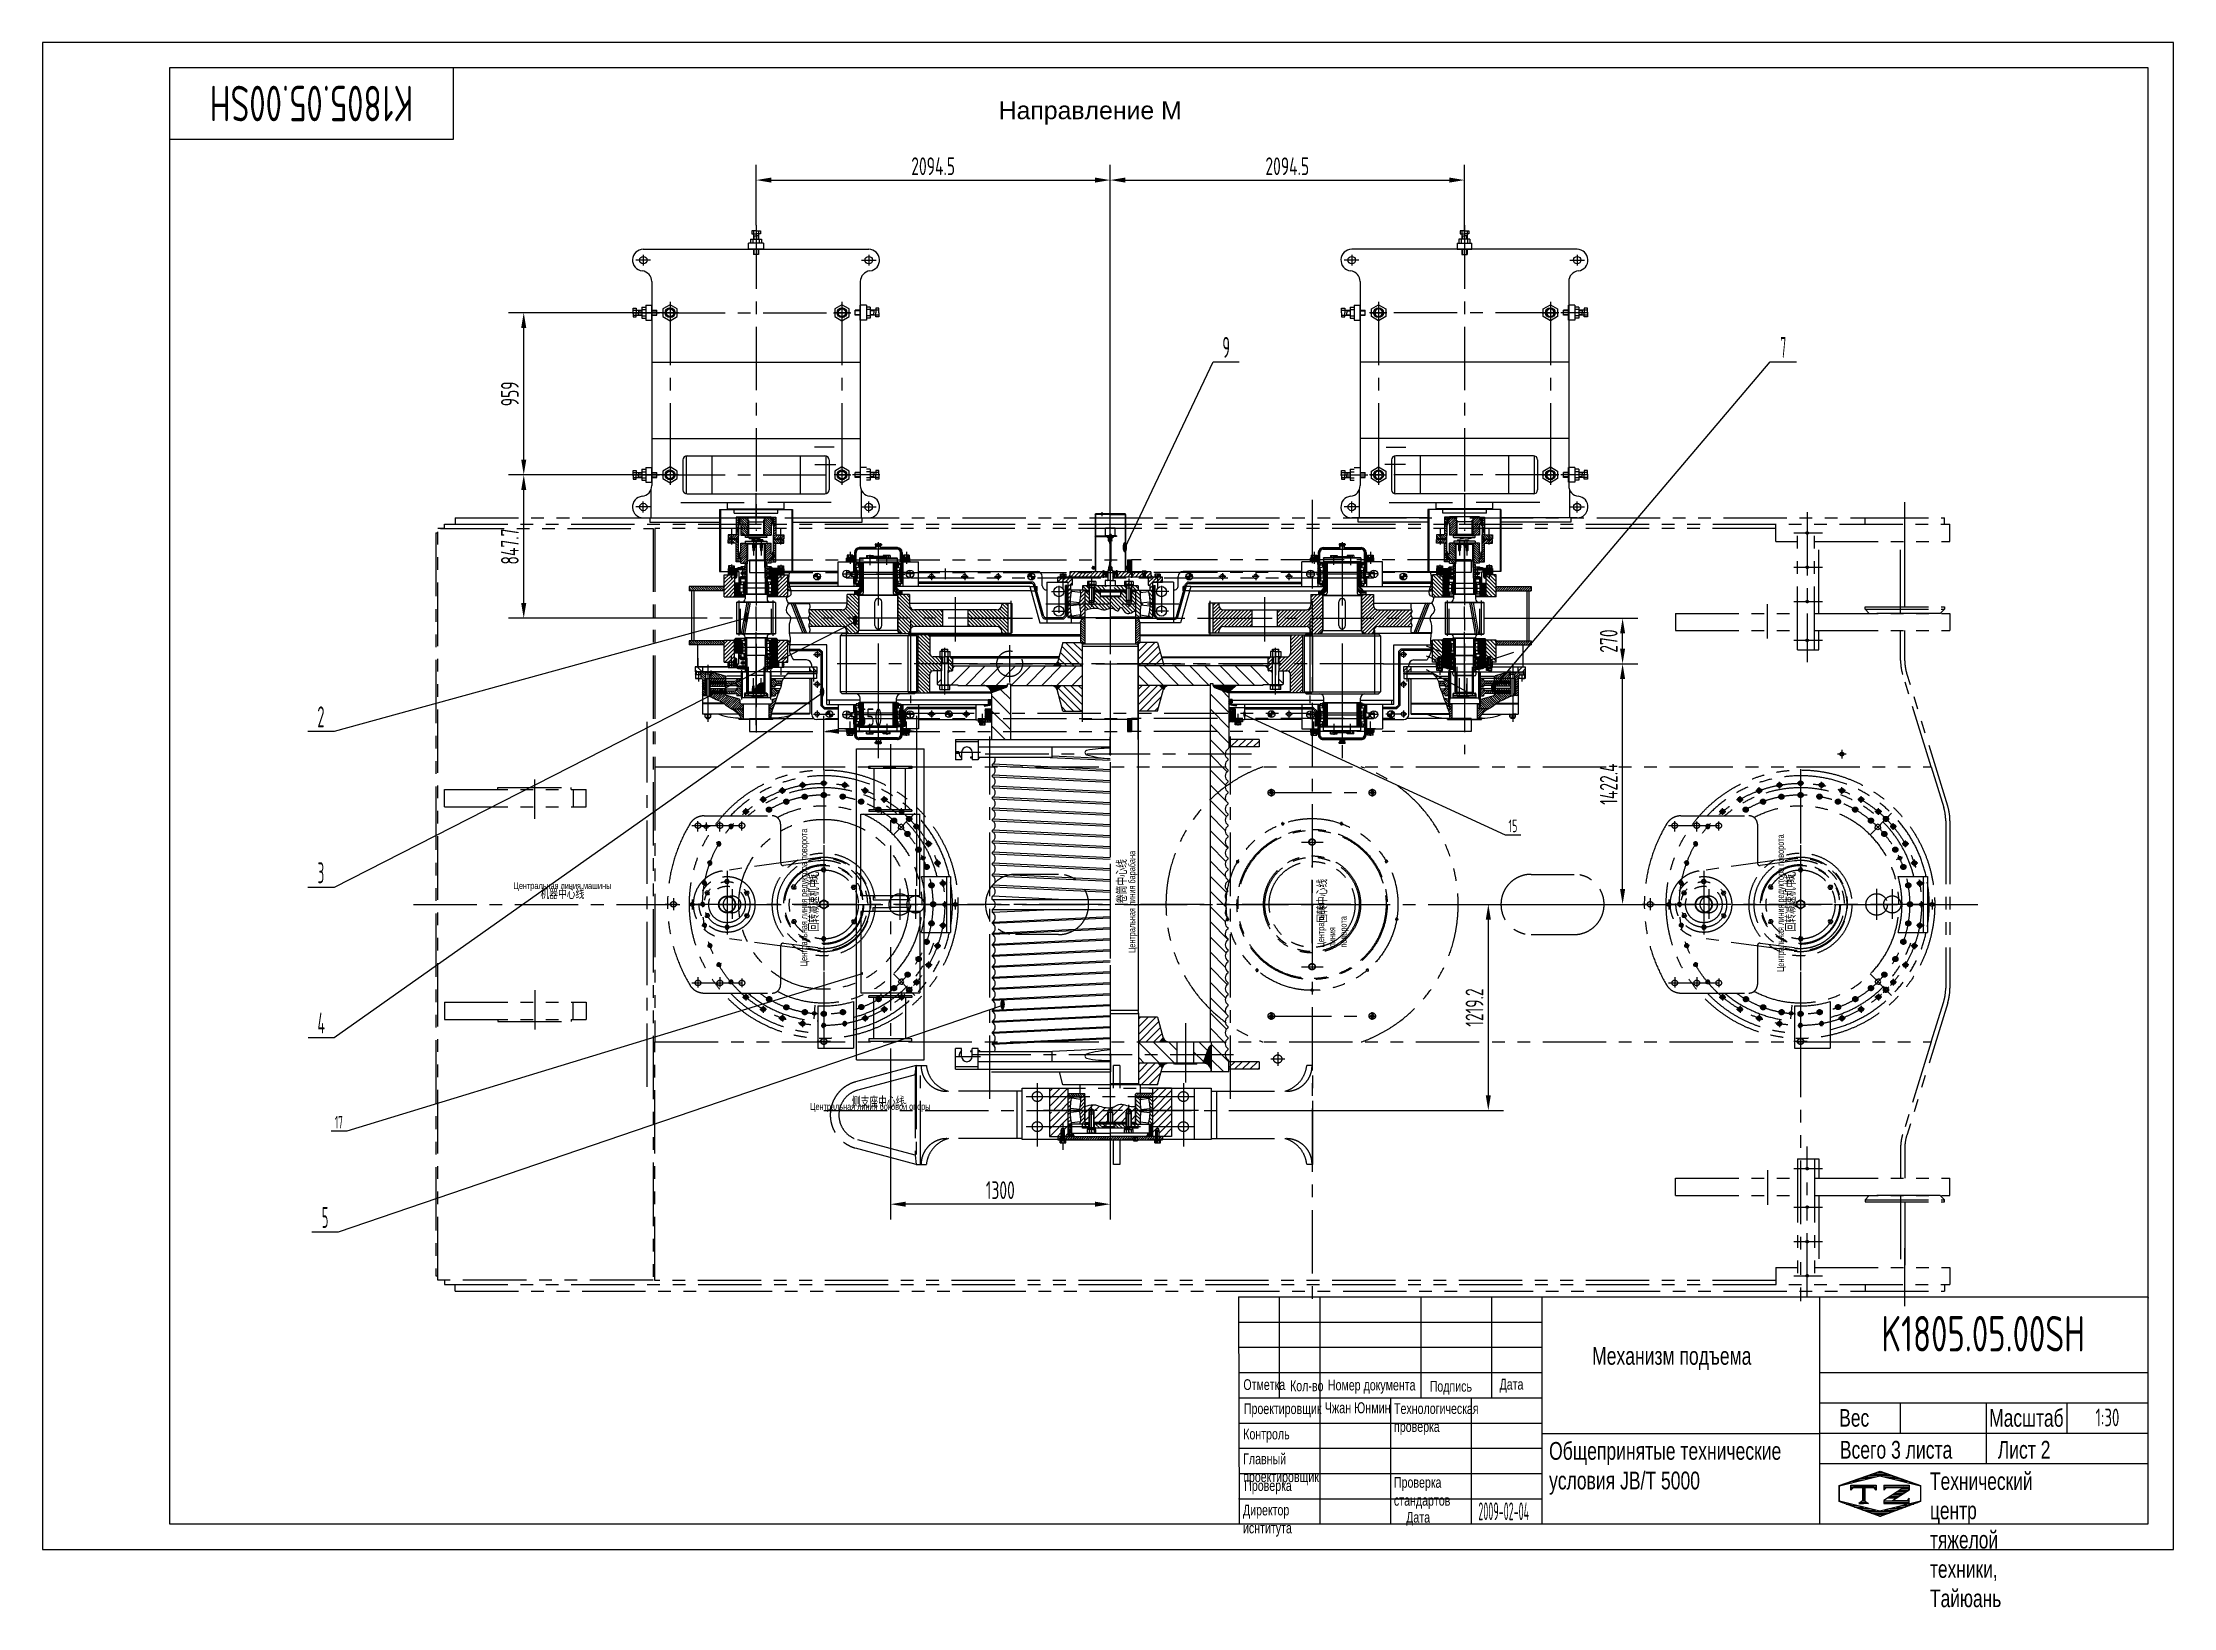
# Model space of a CAD drawing. Header units: millimetres. Extents: x 0 to 12600, y -343 to 8910.
import ezdxf
from ezdxf.enums import TextEntityAlignment as Align

# ---------------------------------------------------------------- set-up
doc = ezdxf.new("R2010")
doc.units = ezdxf.units.MM
doc.header["$LTSCALE"] = 300
for name, pattern in [('F', [0.75, 0.5, -0.25]), ('G', [2, 1.25, -0.25, 0.25, -0.25]), ('K', [2.5, 1.25, -0.25, 0.25, -0.25, 0.25, -0.25])]:
    doc.linetypes.add(name, pattern=pattern)
for name, color, linetype in [('01', 7, 'Continuous'), ('02', 1, 'Continuous'), ('04', 2, 'F'), ('05', 142, 'G'), ('07', 6, 'K'), ('08', 1, 'Continuous'), ('10', 1, 'Continuous'), ('11', 3, 'Continuous'), ('THICK', 7, 'Continuous')]:
    doc.layers.add(name, color=color, linetype=linetype)
doc.styles.get("Standard").update_dxf_attribs({"font": 'isocp', "width": 0.707, "bigfont": 'intecad.shx'})
doc.dimstyles.new('INTE', dxfattribs={"dimscale": 30, "dimtxt": 3.5, "dimasz": 3, "dimexe": 3, "dimexo": 0, "dimgap": 1, "dimtad": 1, "dimdec": 1, "dimdsep": 46, "dimtxsty": 'Standard', "dimcen": 0, "dimclrd": 1, "dimclre": 1, "dimclrt": 3, "dimaunit": 1, "dimadec": 0, "dimazin": 0, "dimtfac": 1, "dimtdec": 1, "dimtmove": 0, "dimatfit": 0, "dimfxl": 1, "dimarcsym": 0})
pattern_1 = [(315, (-5037.0482, -12563.494), (2.24506403, 2.24506403), [])]
pattern_2 = [(315, (3868.1704, 6442.1742), (2.1213203, 2.1213203), [])]
pattern_3 = [(315, (-290.194, 7083.374), (4.490128, 4.490128), [])]
pattern_4 = [(315, (3030.846, 7840.763), (7.071068, 7.071068), [])]
pattern_5 = [(315, (-290.194, 7083.3743), (3.535534, 3.535534), [])]
pattern_6 = [(315, (3030.846, 7841.7627), (3.535534, 3.535534), [])]
pattern_7 = [(45, (-290.194, 7083.3743), (-3.535534, 3.535534), [])]
pattern_8 = [(315, (3030.846, 7841.7627), (2.1213203, 2.1213203), [])]
pattern_9 = [(45, (3937.01255, 5493.7612), (-0.561266, 0.561266), [])]
pattern_10 = [(45, (-290.194, 7083.374), (-11.22532, 11.22532), [])]
pattern_11 = [(45, (4920.79, 8209.108), (-22.45064, 22.45064), [])]
pattern_12 = [(135, (12916.6705, 7083.3743), (3.535534, 3.535534), [])]
pattern_13 = [(135, (12916.67, 7083.374), (11.22532, 11.22532), [])]
pattern_14 = [(45, (12916.671, 7083.374), (6.735192, -6.735192), [])]
pattern_15 = [(225, (8758.306, 6442.174), (-10.6066, 10.6066), [])]
pattern_16 = [(225, (9595.6303, 7841.7627), (-3.535534, 3.535534), [])]
pattern_17 = [(225, (12916.6705, 7083.3743), (-3.535534, 3.535534), [])]
pattern_18 = [(225, (9595.63, 7840.763), (-7.071068, 7.071068), [])]
pattern_19 = [(225, (8758.306, 6442.1742), (-2.1213203, 2.1213203), [])]
pattern_20 = [(225, (12916.6705, 7083.374), (-4.490128, 4.490128), [])]
pattern_21 = [(225, (17663.5245, -12563.494), (-2.24506403, 2.24506403), [])]
pattern_22 = [(135, (8689.4638, 5493.7612), (0.561266, 0.561266), [])]
pattern_23 = [(225, (9595.6303, 7841.7627), (-2.1213203, 2.1213203), [])]
pattern_24 = [(225, (10933.715, 8384.054), (-6.73519, 6.73519), [])]
pattern_25 = [(135, (10933.715, 8384.054), (6.73519, 6.73519), [])]
pattern_26 = [(315, (16090.429, 9998.8617), (2.1213203, 2.1213203), [])]
pattern_27 = [(45, (5805.5883, 5472.876), (2.828427, -2.828427), [])]

msp = doc.modelspace()

# ---------------------------------------------------------------- texts
at = {"layer": '01', "attachment_point": 1}
for s, insert, char_height in [('{\\fArial|b0|i0|c204|p34;Дата}', (8615.28, 1008.29), 63.6568), ('{\\fArial|b0|i0|c204|p34;Отметка}', (7100.61, 1005.85), 63.6568), ('{\\fArial|b0|i0|c204|p34;Кол-во}', (7376.67, 998.53), 63.6568), ('{\\fArial|b0|i0|c204|p34;Номер документа}', (7600.28, 1003.43), 63.6568), ('{\\fArial|b0|i0|c204|p34;Подпись}', (8202.41, 996.09), 63.6568), ('{\\fArial|b0|i0|c204|p34;Проектировщик}', (7103.41, 863.66), 63.6568), ('{\\fArial|b0|i0|c204|p34;Технологическая\\Pпроверка}', (7991.42, 864.14), 63.6568), ('{\\fArial|b0|i0|c204|p34;Вес}', (10624.15, 829.43), 103.9728), ('{\\fArial|b0|i0|c204|p34;Контроль}', (7099.76, 713.72), 63.6568), ('{\\fArial|b0|i0|c204|p34;Главный\\Pпроектировщик}', (7099.19, 567.2), 63.6568), ('{\\fArial|b0|i0|c204|p34;Проверка}', (7105.41, 408.89), 63.6568), ('{\\fArial|b0|i0|c204|p34;Проверка\\Pстандартов}', (7990.81, 427.8), 63.6568), ('{\\fArial|b0|i0|c204|p34;Директор\\Pиснтитута}', (7098.21, 264.26), 63.6568), ('{\\fArial|b0|i0|c204|p34;Дата}', (8063.13, 221.71), 63.6568)]:
    msp.add_mtext(s, dxfattribs=dict(at, insert=insert, char_height=char_height))
at = {"layer": '01', "insert": (11160.72, 455.49), "char_height": 103.9728, "width": 4.886, "attachment_point": 1}
msp.add_mtext('{\\fArial|b0|i0|c204|p34;Технический центр\\Pтяжелой техники, Тайюань}', dxfattribs=at)
at = {"layer": '02', "width": 0.605172}
for height, p, p2 in [(50, (6384.7, 5894.88), (6414.7, 5894.88)), (50, (4144.55, 5481.29), (4174.55, 5481.29)), (50, (4789.73, 5459.4), (4819.73, 5459.4)), (50, (4594.04, 5038.64), (4624.04, 5038.64)), (50, (8562.43, 5066.43), (8592.43, 5066.43)), (30, (7098.24, 4920.32), (7116.24, 4920.32)), (15, (4842.46, 3395.7), (4851.46, 3395.7)), (50, (5661.71, 3191.65), (5691.71, 3191.65))]:
    msp.add_text('●', height=height, dxfattribs=at).set_placement(p, p2, align=Align.FIT)
at = {"layer": '05', "attachment_point": 1}
for s, insert, char_height in [('{\\fArial|b0|i0|c204|p34;\\W1;\\C250;Направление М}', (5653.62, 8562.06), 105), ('{\\fArial|b0|i0|c204|p34;\\C3;Центральная линия машины}', (2784.45, 3944.5), 40), ('{\\fArial|b0|i0|c204|p34;\\C3;Центральная линия боковой опоры}', (4538.4, 2638.59), 40), ('{\\fArial|b0|i0|c204|p34;\\C3;Механизм подъема}', (9162.71, 1196.54), 105), ('{\\fArial|b0|i0|c204|p34;\\C3;Чжан Юнмин}', (7581.41, 869.71), 65), ('{\\fArial|b0|i0|c204|p34;\\C0;Масштаб}', (11511.08, 828.94), 104.0144), ('{\\fArial|b0|i0|c204|p34;\\C0;Общепринятые технические\\Pусловия \\fArial|b0|i0|c0|p34;JB/T 5000}', (8908.2, 634.54), 105), ('{\\fArial|b0|i0|c204|p34;\\C0;Всего 3 листа}', (10627.63, 641.38), 105), ('{\\fArial|b0|i0|c204|p34;\\C0;Лист 2}', (11561.14, 641.38), 105)]:
    msp.add_mtext(s, dxfattribs=dict(at, insert=insert, char_height=char_height))
at = {"layer": '05', "char_height": 40, "attachment_point": 1, "rotation": 90}
for s, insert in [('{\\fArial|b0|i0|c204|p34;\\C3;Центральная линия редуктора поворота}', (4481.59, 3447.56)), ('{\\fArial|b0|i0|c204|p34;\\C3;Центральная линия барабана}', (6421.33, 3525.9))]:
    msp.add_mtext(s, dxfattribs=dict(at, insert=insert))
for s, insert, width in [('{\\fArial|b0|i0|c204|p34;\\C3;Центральная линия редуктора поворота}', (10256.91, 3413.68), 829.1133), ('{\\fArial|b0|i0|c204|p34;\\C6;Центральная линия поворота}', (7538.52, 3558.59), 3.4569)]:
    msp.add_mtext(s, dxfattribs=dict(at, insert=insert, width=width))
at = {"layer": '11', "width": 0.694153}
msp.add_text('K1805.05.00SH', height=210, rotation=180, dxfattribs=at).set_placement((2191.67, 8655), (988.33, 8655), align=Align.FIT)
at = {"layer": '11'}
for s, height, width, p, p2 in [('9', 123.74, 0.579528, (6976.63, 7046.35), (7021.21, 7046.35)), ('7', 123.74, 0.514182, (10275.8, 7046.35), (10310.79, 7046.35)), ('2', 123.74, 0.562593, (1624.54, 4861.16), (1667.01, 4861.16)), ('15', 74.246, 0.647779, (8668.34, 4240.86), (8720.83, 4240.86)), ('3', 123.74, 0.527686, (1626.47, 3938.88), (1665.08, 3938.88)), ('4', 123.74, 0.543846, (1625.51, 3050.1), (1669.25, 3050.1)), ('17', 74.246, 0.606, (1728.23, 2488.56), (1775.47, 2488.56)), ('5', 123.74, 0.527686, (1651.14, 1900.96), (1689.76, 1900.96)), ('K1805.05.00SH', 210, 0.694153, (10873.33, 1170), (12076.67, 1170)), ('1:30', 105, 0.655288, (12139.45, 727.5), (12280.55, 727.5)), ('2009-02-04', 105, 0.410893, (8490, 172.5), (8790, 172.5))]:
    msp.add_text(s, height=height, dxfattribs=dict(at, width=width)).set_placement(p, p2, align=Align.FIT)

# ---------------------------------------------------------------- blocks, each defined once
blk = doc.blocks.new('rtret')
at = {"layer": '07', "linetype": 'K'}
h = blk.add_hatch(dxfattribs=at)
h.set_pattern_fill('_USER', color=6, scale=5, angle=315, style=0, double=1, pattern_type=0)
h.set_pattern_definition([(315, (1234.1115, 3975.8466), (3.535534, 3.535534), []), (45, (1234.1115, 3975.8466), (-3.535534, 3.535534), [])])
h.paths.add_polyline_path([(7428, 1056), (7403, 1030), (7403, 998), (7426, 998), (7428, 1001)])
h.paths.add_polyline_path([(7428, 1056), (7428, 1074), (7403, 1074), (7403, 1030)])
h = blk.add_hatch(dxfattribs=at)
h.set_pattern_fill('_USER', color=6, scale=5, angle=315, style=0, double=1, pattern_type=0)
h.set_pattern_definition([(315, (1234.1115, 3036.3466), (3.535534, 3.535534), []), (45, (1234.1115, 3036.3466), (-3.535534, 3.535534), [])])
h.paths.add_polyline_path([(7428, 116), (7403, 90), (7403, 59), (7426, 59), (7428, 62)])
h.paths.add_polyline_path([(7428, 116), (7428, 135), (7403, 135), (7403, 90)])
at = {"layer": '05', "color": 142, "linetype": 'G'}
for p, q in [((8495, 1429), (8495, -3357)), ((5207, 1178), (5207, 21)), ((7302, 891), (7302, -2470)), ((5607, -229), (5607, -1698)), ((8495, -1193), (8495, -734)), ((3181, -964), (12432, -964)), ((5607, -2183), (8003, -2183))]:
    blk.add_line(p, q, dxfattribs=at)
at = {"layer": '05', "color": 4, "linetype": 'G'}
for p, q in [((12000, 1104), (12000, 1414)), ((11423, 1356), (11423, 468))]:
    blk.add_line(p, q, dxfattribs=at)
at = {"layer": '07', "color": 6, "linetype": 'K'}
for p, q in [((3364, 1284), (12267, 1284)), ((3364, 1259), (3364, 1284)), ((3428, 1322), (11765, 1322)), ((3428, 1322), (3428, 1284)), ((11238, 1182), (11238, 1284)), ((11365, 541), (11365, 1284)), ((11467, 541), (11467, 1284)), ((11765, 1284), (11765, 1322)), ((11765, 1322), (12235, 1322)), ((12235, 1284), (12235, 1322)), ((12267, 1182), (12267, 1284)), ((3314, 1233), (3314, -3161)), ((3314, 1233), (3326, 1233)), ((3326, -3186), (3326, 1259)), ((3364, 1259), (3326, 1259)), ((3342, 1259), (4599, 1259)), ((4599, 1259), (4599, -3186)), ((11238, 1259), (4609, 1259)), ((4609, 1259), (4609, -151)), ((5930, 1174), (5930, 923)), ((8673, 1172), (8673, 904)), ((9396, 1180), (9396, -75)), ((11238, 1182), (11365, 1182)), ((11343, 1233), (11513, 1233)), ((11467, 1182), (12267, 1182)), ((11492, 757), (11492, 1182)), ((11975, 757), (11975, 1181)), ((12000, 795), (12000, 1182)), ((5168, 1074), (7403, 1074)), ((5168, 1074), (5168, 998)), ((6325, 1022), (6325, 960)), ((7403, 1074), (7428, 1074)), ((7403, 1074), (7403, 998)), ((9435, 1074), (7428, 1074)), ((7428, 1074), (7428, 998)), ((9435, 1074), (9435, 998)), ((11343, 1030), (11513, 1030)), ((5168, 998), (7403, 998)), ((6121, 998), (5740, 998)), ((5740, 998), (5740, 967)), ((5740, 967), (6121, 967)), ((6121, 967), (6121, 998)), ((6121, 967), (8483, 967)), ((7403, 998), (7428, 998)), ((9435, 998), (7428, 998)), ((8864, 998), (8483, 998)), ((8483, 998), (8483, 967)), ((8483, 967), (8864, 967)), ((8864, 967), (8864, 998)), ((10644, 757), (11365, 757)), ((10644, 757), (10644, 655)), ((11188, 608), (11188, 812)), ((11343, 827), (11513, 827)), ((11467, 757), (12267, 757)), ((11765, 795), (12235, 795)), ((11765, 782), (11765, 795)), ((11765, 782), (12235, 782)), ((11790, 757), (11765, 782)), ((12210, 757), (11790, 757)), ((12210, 757), (12235, 782)), ((12235, 795), (12235, 782)), ((12267, 757), (12267, 655)), ((6467, 728), (8205, 728)), ((10644, 655), (11365, 655)), ((11467, 655), (12267, 655)), ((11492, 541), (11492, 655)), ((11975, 478), (11975, 655)), ((12000, 477), (12000, 655)), ((6707, 349), (6707, 570)), ((11343, 598), (11513, 598)), ((11365, 541), (11467, 541)), ((11467, 541), (11492, 541)), ((6467, 459), (8205, 459)), ((12156, -151), (11988, 396)), ((12254, -382), (12012, 402)), ((5168, 135), (7403, 135)), ((5168, 135), (5168, 59)), ((6121, 167), (5740, 167)), ((5740, 167), (5740, 135)), ((5740, 135), (6121, 135)), ((5930, 216), (5930, -34)), ((6121, 167), (8483, 167)), ((6121, 135), (6121, 167)), ((7403, 135), (7428, 135)), ((7403, 135), (7403, 59)), ((9435, 135), (7428, 135)), ((7428, 135), (7428, 59)), ((8864, 167), (8483, 167)), ((8483, 167), (8483, 135)), ((8483, 135), (8864, 135)), ((8673, 242), (8673, -8)), ((8864, 135), (8864, 167)), ((9435, 135), (9435, 59)), ((5168, 59), (7403, 59)), ((7403, 59), (7428, 59)), ((9435, 59), (7428, 59)), ((11654, -75), (11602, -75)), ((11628, -49), (11628, -101)), ((3898, -458), (3898, -225)), ((4609, -151), (12156, -151)), ((4609, -151), (12156, -151)), ((4609, -151), (4609, -1777)), ((5486, -273), (5480, -244)), ((5622, -247), (5592, -247)), ((5607, -262), (5607, -232)), ((5729, -273), (5734, -244)), ((11262, -273), (11256, -244)), ((11398, -247), (11368, -247)), ((11383, -229), (11383, -3311)), ((11383, -262), (11383, -232)), ((11505, -273), (11510, -244)), ((12156, -151), (12230, -390)), ((3364, -284), (4202, -284)), ((3364, -386), (3364, -284)), ((3681, -272), (4113, -272)), ((3681, -284), (3681, -272)), ((4113, -284), (4113, -272)), ((4126, -284), (4126, -386)), ((4202, -386), (4202, -284)), ((5262, -336), (5236, -351)), ((5257, -356), (5242, -330)), ((5376, -285), (5348, -296)), ((5367, -305), (5357, -277)), ((5498, -256), (5468, -261)), ((5746, -261), (5717, -256)), ((5866, -296), (5838, -285)), ((5847, -305), (5857, -277)), ((5978, -351), (5952, -336)), ((5958, -356), (5973, -330)), ((8235, -303), (8875, -303)), ((8254, -281), (8254, -326)), ((8851, -281), (8851, -326)), ((11038, -336), (11012, -351)), ((11033, -356), (11018, -330)), ((11152, -285), (11124, -296)), ((11143, -305), (11133, -277)), ((11274, -256), (11244, -261)), ((11522, -261), (11493, -256)), ((11642, -296), (11614, -285)), ((11623, -305), (11633, -277)), ((11754, -351), (11728, -336)), ((11734, -356), (11749, -330)), ((3364, -386), (4202, -386)), ((4936, -504), (4887, -504)), ((4912, -479), (4912, -528)), ((5070, -513), (5047, -494)), ((5068, -492), (5049, -515)), ((5158, -405), (5135, -425)), ((5157, -426), (5137, -404)), ((6079, -425), (6056, -405)), ((6058, -426), (6077, -404)), ((6145, -513), (6167, -494)), ((6166, -515), (6146, -492)), ((10846, -513), (10823, -494)), ((10844, -492), (10825, -515)), ((10934, -405), (10911, -425)), ((10933, -426), (10913, -404)), ((11855, -425), (11832, -405)), ((11834, -426), (11853, -404)), ((11921, -513), (11943, -494)), ((11942, -515), (11922, -492)), ((12242, -469), (12242, -1459)), ((12267, -469), (12267, -1459)), ((5000, -613), (4974, -598)), ((4994, -593), (4979, -619)), ((6215, -613), (6241, -598)), ((6235, -619), (6220, -593)), ((8432, -595), (8560, -595)), ((10776, -613), (10750, -598)), ((10770, -593), (10755, -619)), ((11991, -613), (12017, -598)), ((12011, -619), (11996, -593)), ((4948, -724), (4920, -714)), ((4939, -705), (4929, -733)), ((6266, -724), (6294, -714)), ((6286, -733), (6275, -705)), ((10724, -724), (10696, -714)), ((10715, -705), (10705, -733)), ((12042, -724), (12070, -714)), ((12062, -733), (12051, -705)), ((4917, -842), (4887, -837)), ((4905, -825), (4899, -854)), ((5065, -874), (5065, -1049)), ((6150, -874), (6150, -1049)), ((6298, -842), (6327, -837)), ((6315, -854), (6310, -825)), ((6996, -786), (6742, -786)), ((9790, -786), (10044, -786)), ((10693, -842), (10663, -837)), ((10681, -825), (10675, -854)), ((10841, -874), (10841, -1049)), ((11926, -874), (11926, -1049)), ((12074, -842), (12103, -837)), ((12091, -854), (12086, -825)), ((4829, -934), (4829, -993)), ((4906, -964), (4876, -964)), ((4891, -949), (4891, -979)), ((6385, -934), (6385, -993)), ((8725, -964), (8266, -964)), ((10605, -934), (10605, -993)), ((10682, -964), (10652, -964)), ((10667, -949), (10667, -979)), ((12161, -934), (12161, -993)), ((4917, -1085), (4887, -1091)), ((4899, -1073), (4905, -1103)), ((6298, -1085), (6327, -1091)), ((6310, -1103), (6315, -1073)), ((10693, -1085), (10663, -1091)), ((10675, -1073), (10681, -1103)), ((12074, -1085), (12103, -1091)), ((12086, -1103), (12091, -1073)), ((4948, -1204), (4920, -1214)), ((4929, -1195), (4939, -1223)), ((6266, -1204), (6294, -1214)), ((6275, -1223), (6286, -1195)), ((6996, -1142), (6742, -1142)), ((9790, -1142), (10044, -1142)), ((10724, -1204), (10696, -1214)), ((10705, -1195), (10715, -1223)), ((12042, -1204), (12070, -1214)), ((12051, -1223), (12062, -1195)), ((5000, -1314), (4974, -1329)), ((4979, -1309), (4994, -1335)), ((6215, -1314), (6241, -1329)), ((6220, -1335), (6235, -1309)), ((8432, -1332), (8560, -1332)), ((10776, -1314), (10750, -1329)), ((10755, -1309), (10770, -1335)), ((11991, -1314), (12017, -1329)), ((11996, -1335), (12011, -1309)), ((3898, -1470), (3898, -1703)), ((5070, -1414), (5047, -1434)), ((5049, -1413), (5068, -1436)), ((5135, -1503), (5158, -1522)), ((5157, -1501), (5137, -1524)), ((6056, -1522), (6079, -1503)), ((6058, -1501), (6077, -1524)), ((6145, -1414), (6167, -1434)), ((6146, -1436), (6166, -1413)), ((10846, -1414), (10823, -1434)), ((10825, -1413), (10844, -1436)), ((10911, -1503), (10934, -1522)), ((10933, -1501), (10913, -1524)), ((11832, -1522), (11855, -1503)), ((11834, -1501), (11853, -1524)), ((11921, -1414), (11943, -1434)), ((11922, -1436), (11942, -1413)), ((3364, -1542), (4202, -1542)), ((3364, -1542), (3364, -1644)), ((4126, -1644), (4126, -1542)), ((4202, -1542), (4202, -1644)), ((5236, -1577), (5262, -1592)), ((5257, -1571), (5242, -1597)), ((5348, -1632), (5376, -1642)), ((5367, -1623), (5357, -1651)), ((5838, -1642), (5866, -1632)), ((5847, -1623), (5857, -1651)), ((5952, -1592), (5978, -1577)), ((5958, -1571), (5973, -1597)), ((8235, -1624), (8875, -1624)), ((8254, -1646), (8254, -1601)), ((8851, -1646), (8851, -1601)), ((11012, -1577), (11038, -1592)), ((11033, -1571), (11018, -1597)), ((11124, -1632), (11152, -1642)), ((11143, -1623), (11133, -1651)), ((11614, -1642), (11642, -1632)), ((11623, -1623), (11633, -1651)), ((11728, -1592), (11754, -1577)), ((11734, -1571), (11749, -1597)), ((12254, -1545), (12012, -2330)), ((12156, -1777), (12230, -1538)), ((3364, -1644), (4202, -1644)), ((3681, -1644), (3681, -1656)), ((3681, -1656), (4113, -1656)), ((4113, -1644), (4113, -1656)), ((5468, -1667), (5498, -1672)), ((5486, -1654), (5480, -1684)), ((5592, -1680), (5622, -1680)), ((5607, -1665), (5607, -1695)), ((5717, -1672), (5746, -1667)), ((5729, -1654), (5734, -1684)), ((11244, -1667), (11274, -1672)), ((11262, -1654), (11256, -1684)), ((11368, -1680), (11398, -1680)), ((11383, -1665), (11383, -1695)), ((11493, -1672), (11522, -1667)), ((11505, -1654), (11510, -1684)), ((4609, -1777), (12156, -1777)), ((4609, -1777), (12156, -1777)), ((4609, -3187), (4609, -1777)), ((8333, -1878), (8251, -1878)), ((8292, -1837), (8292, -1919)), ((12156, -1777), (11988, -2323)), ((6154, -1917), (5796, -2013)), ((6147, -1971), (5809, -2062)), ((6147, -1971), (6154, -1917)), ((6147, -1971), (6147, -2446)), ((6154, -1917), (6154, -2501)), ((6154, -1917), (6179, -1917)), ((6179, -2501), (6179, -1917)), ((6179, -1917), (6195, -1917)), ((6179, -1917), (6215, -1917)), ((6195, -1917), (6195, -1917)), ((7320, -2050), (7320, -1917)), ((7358, -1917), (7320, -1917)), ((7358, -1917), (7358, -2050)), ((8500, -1917), (8464, -1917)), ((8500, -1917), (8484, -1917)), ((8484, -1917), (8484, -1917)), ((8500, -2501), (8500, -1917)), ((6780, -2069), (6335, -2069)), ((6749, -2069), (6749, -2349)), ((6780, -2050), (7898, -2050)), ((6780, -2355), (6780, -2050)), ((6805, -2100), (7797, -2100)), ((6870, -2020), (6870, -2395)), ((7734, -2020), (7734, -2395)), ((7797, -2050), (7797, -2355)), ((7898, -2050), (7898, -2355)), ((7898, -2069), (8343, -2069)), ((7930, -2069), (7930, -2349)), ((6147, -2446), (5809, -2356)), ((6780, -2349), (6335, -2349)), ((7898, -2355), (6780, -2355)), ((6805, -2278), (7797, -2278)), ((7320, -2501), (7320, -2355)), ((7358, -2355), (7358, -2501)), ((7898, -2349), (8343, -2349)), ((6154, -2501), (5796, -2405)), ((6147, -2446), (6154, -2501)), ((6154, -2501), (6179, -2501)), ((6179, -2501), (6215, -2501)), ((7358, -2501), (7320, -2501)), ((8500, -2501), (8464, -2501)), ((11365, -2469), (11365, -3212)), ((11365, -2469), (11467, -2469)), ((11423, -3283), (11423, -2395)), ((11467, -2469), (11467, -3212)), ((11467, -2469), (11492, -2469)), ((11492, -2469), (11492, -2583)), ((11975, -2406), (11975, -2582)), ((12000, -2405), (12000, -2583)), ((10644, -2583), (11365, -2583)), ((10644, -2685), (10644, -2583)), ((11188, -2535), (11188, -2740)), ((11343, -2526), (11513, -2526)), ((11467, -2583), (12267, -2583)), ((12267, -2685), (12267, -2583)), ((10644, -2685), (11365, -2685)), ((11343, -2754), (11513, -2754)), ((11467, -2685), (12267, -2685)), ((11492, -2685), (11492, -3110)), ((11790, -2685), (11765, -2710)), ((11765, -2710), (12235, -2710)), ((11765, -2710), (11765, -2723)), ((11765, -2723), (12235, -2723)), ((12210, -2685), (11790, -2685)), ((11975, -2687), (11975, -3110)), ((12000, -2723), (12000, -3110)), ((12210, -2685), (12235, -2710)), ((12235, -2723), (12235, -2710)), ((11343, -2958), (11513, -2958)), ((12001, -3339), (12001, -2996)), ((11238, -3110), (11365, -3110)), ((11238, -3110), (11238, -3212)), ((11467, -3110), (12267, -3110)), ((12267, -3110), (12267, -3212)), ((3314, -3161), (3326, -3161)), ((3364, -3186), (3326, -3186)), ((4599, -3186), (3342, -3186)), ((3364, -3186), (3364, -3212)), ((3364, -3212), (12267, -3212)), ((3428, -3250), (3428, -3212)), ((3428, -3250), (11765, -3250)), ((11238, -3187), (4609, -3187)), ((11343, -3160), (11513, -3160)), ((11765, -3212), (11765, -3250)), ((11765, -3250), (12235, -3250)), ((12235, -3212), (12235, -3250))]:
    blk.add_line(p, q, dxfattribs=at)
for centre, radius in [((11423, 1233), 7), ((11423, 1030), 7), ((11423, 827), 7), ((6707, 459), 76), ((11423, 598), 7), ((11628, -75), 11.1), ((5607, -963), 794), ((5607, -964), 716), ((5483, -258), 9.6), ((5607, -247), 9.6), ((5732, -258), 9.6), ((11383, -963), 794), ((11383, -964), 716), ((11259, -258), 9.6), ((11383, -247), 9.6), ((11508, -258), 9.6), ((5249, -343), 9.6), ((5362, -291), 9.6), ((5852, -291), 9.6), ((5965, -343), 9.6), ((8254, -303), 19), ((8254, -303), 8), ((8851, -303), 19), ((8851, -303), 8), ((11025, -343), 9.6), ((11138, -291), 9.6), ((11628, -291), 9.6), ((11741, -343), 9.6), ((4912, -504), 11), ((5059, -503), 9.6), ((5147, -415), 9.6), ((6068, -415), 9.6), ((6156, -503), 9.6), ((8495, -964), 508), ((8322, -486), 5.6), ((8669, -486), 5.6), ((10835, -503), 9.6), ((10923, -415), 9.6), ((11844, -415), 9.6), ((11932, -503), 9.6), ((4987, -606), 9.6), ((6228, -606), 9.6), ((8495, -964), 444), ((8495, -964), 438), ((8495, -595), 19), ((8495, -595), 16.7), ((10763, -606), 9.6), ((12004, -606), 9.6), ((4934, -719), 9.6), ((5607, -964), 304), ((5607, -964), 274), ((5607, -964), 236), ((6280, -719), 9.6), ((8055, -710), 5.6), ((8495, -964), 287), ((8495, -964), 279), ((8495, -964), 254), ((8935, -710), 5.6), ((10710, -719), 9.6), ((11383, -964), 304), ((11383, -964), 274), ((11383, -964), 236), ((12056, -719), 9.6), ((4902, -839), 9.6), ((6313, -839), 9.6), ((10678, -839), 9.6), ((12089, -839), 9.6), ((4829, -964), 11), ((4891, -964), 9.6), ((5065, -964), 50.8), ((6150, -964), 50.8), ((6324, -964), 8), ((6385, -964), 11), ((10605, -964), 11), ((10667, -964), 9.6), ((10841, -964), 50.8), ((11926, -964), 50.8), ((12100, -964), 8), ((12161, -964), 11), ((4902, -1088), 9.6), ((6313, -1088), 9.6), ((7995, -1052), 5.6), ((8996, -1052), 5.6), ((10678, -1088), 9.6), ((12089, -1088), 9.6), ((4934, -1209), 9.6), ((6280, -1209), 9.6), ((10710, -1209), 9.6), ((12056, -1209), 9.6), ((4987, -1322), 9.6), ((6228, -1322), 9.6), ((8169, -1353), 5.6), ((8495, -1332), 19), ((8495, -1332), 16.7), ((8822, -1353), 5.6), ((10763, -1322), 9.6), ((12004, -1322), 9.6), ((5059, -1424), 9.6), ((5147, -1512), 9.6), ((6068, -1512), 9.6), ((6156, -1424), 9.6), ((8495, -1472), 5.6), ((10835, -1424), 9.6), ((10923, -1512), 9.6), ((11844, -1512), 9.6), ((11932, -1424), 9.6), ((5249, -1584), 9.6), ((5362, -1637), 9.6), ((5852, -1637), 9.6), ((5965, -1584), 9.6), ((8254, -1624), 19), ((8254, -1624), 8), ((8851, -1624), 19), ((8851, -1624), 8), ((11025, -1584), 9.6), ((11138, -1637), 9.6), ((11628, -1637), 9.6), ((11741, -1584), 9.6), ((5483, -1669), 9.6), ((5607, -1680), 9.6), ((5732, -1669), 9.6), ((11259, -1669), 9.6), ((11383, -1680), 9.6), ((11508, -1669), 9.6), ((8292, -1878), 24.6), ((6870, -2100), 29.4), ((7734, -2100), 29.4), ((6870, -2278), 29.4), ((7734, -2278), 29.4), ((11423, -2526), 7), ((11423, -2754), 7), ((11423, -2958), 7), ((11423, -3160), 7)]:
    blk.add_circle(centre, radius, dxfattribs=at)
for centre, radius, start, end in [((12255, 478), 280, 180, 197.1426), ((12254, 477), 254, 180, 197.1817), ((5483, -258), 12, 180, 90), ((5607, -247), 12, 170, 80), ((5732, -258), 12, 160, 70), ((8495, -964), 864, 109.6884, 250.3042), ((8495, -964), 864, 289.6958, 70.3116), ((11259, -258), 12, 180, 90), ((11383, -247), 12, 170, 80), ((11508, -258), 12, 160, 70), ((5249, -343), 12, 200, 110), ((5362, -291), 12, 190, 100), ((5852, -291), 12, 150, 60), ((5965, -343), 12, 140, 50), ((8254, -303), 10, 260, 170), ((8851, -303), 10, 260, 170), ((11025, -343), 12, 200, 110), ((11138, -291), 12, 190, 100), ((11628, -291), 12, 150, 60), ((11741, -343), 12, 140, 50), ((5059, -503), 12, 220, 130), ((5147, -415), 12, 210, 120), ((6068, -415), 12, 130, 40), ((6156, -503), 12, 120, 30), ((8322, -486), 7, 100, 10), ((8669, -486), 7, 60, 330), ((10835, -503), 12, 220, 130), ((10923, -415), 12, 210, 120), ((11844, -415), 12, 130, 40), ((11932, -503), 12, 120, 30), ((11975, -469), 267, 0, 17.2136), ((11975, -469), 292, 0, 17.1817), ((4987, -606), 12, 230, 140), ((6228, -606), 12, 110, 20), ((10763, -606), 12, 230, 140), ((12004, -606), 12, 110, 20), ((4934, -719), 12, 240, 150), ((6280, -719), 12, 100, 10), ((8055, -710), 7, 140, 50), ((8935, -710), 7, 20, 290), ((10710, -719), 12, 240, 150), ((12056, -719), 12, 100, 10), ((4902, -839), 12, 250, 160), ((6313, -839), 12, 90, 0), ((6742, -964), 178, 90, 270), ((6996, -964), 178, 270, 90), ((9790, -964), 178, 90, 270), ((10044, -964), 178, 270, 90), ((10678, -839), 12, 250, 160), ((12089, -839), 12, 90, 0), ((4891, -964), 12, 260, 170), ((6324, -964), 10, 189.9983, 99.9983), ((10667, -964), 12, 260, 170), ((12100, -964), 10, 189.9983, 99.9983), ((4902, -1088), 12, 270, 180), ((6313, -1088), 12, 70, 340), ((7995, -1052), 7, 180, 90), ((8996, -1052), 7, 340, 250), ((10678, -1088), 12, 270, 180), ((12089, -1088), 12, 70, 340), ((4934, -1209), 12, 280, 190), ((6280, -1209), 12, 60, 330), ((10710, -1209), 12, 280, 190), ((12056, -1209), 12, 60, 330), ((4987, -1322), 12, 290, 200), ((6228, -1322), 12, 50, 320), ((8169, -1353), 7, 220, 130), ((8822, -1353), 7, 300, 210), ((10763, -1322), 12, 290, 200), ((12004, -1322), 12, 50, 320), ((5059, -1424), 12, 300, 210), ((5147, -1512), 12, 310, 220), ((6068, -1512), 12, 30, 300), ((6156, -1424), 12, 40, 310), ((8495, -1472), 7, 260, 170), ((10835, -1424), 12, 300, 210), ((10923, -1512), 12, 310, 220), ((11844, -1512), 12, 30, 300), ((11932, -1424), 12, 40, 310), ((11975, -1459), 267, 342.7864, 0), ((11975, -1459), 292, 342.8183, 0), ((5249, -1584), 12, 320, 230), ((5362, -1637), 12, 330, 240), ((5852, -1637), 12, 10, 280), ((5965, -1584), 12, 20, 290), ((8254, -1624), 10, 189.9983, 99.9983), ((8851, -1624), 10, 189.9983, 99.9983), ((11025, -1584), 12, 320, 230), ((11138, -1637), 12, 330, 240), ((11628, -1637), 12, 10, 280), ((11741, -1584), 12, 20, 290), ((5483, -1669), 12, 340, 250), ((5607, -1680), 12, 350, 260), ((5732, -1669), 12, 0, 270), ((11259, -1669), 12, 340, 250), ((11383, -1680), 12, 350, 260), ((11508, -1669), 12, 0, 270), ((5849, -2209), 203, 105.0171, 254.9829), ((6335, -1917), 152, 180, 270), ((6392, -1896), 179, 186.6185, 254.7356), ((8286, -1896), 179, 285.2644, 353.3815), ((8343, -1917), 152, 270, 0), ((5849, -2209), 152, 105.0171, 254.9829), ((6335, -2501), 152, 90, 180), ((6392, -2521), 179, 105.2644, 173.3815), ((8286, -2521), 179, 6.6185, 74.7356), ((8343, -2501), 152, 0, 90), ((12255, -2406), 280, 162.8574, 180), ((12254, -2405), 254, 162.8183, 180)]:
    blk.add_arc(centre, radius, start, end, dxfattribs=at)
at = {"layer": '07', "color": 6, "linetype": 'K', "width": 0.707}
blk.add_text('回转中心线', height=52.5, rotation=90, dxfattribs=at).set_placement((8585, -1072))
at = {"layer": '11', "color": 3, "linetype": 'Continuous', "width": 0.707}
for s, p in [('卷筒中心线', (7400, -956)), ('线', (5574, -837)), ('回转减速机中心', (5579, -1124)), ('线', (11350, -837)), ('回转减速机中心', (11355, -1124))]:
    blk.add_text(s, height=52.5, rotation=90, dxfattribs=at).set_placement(p)
at = {"layer": '11', "color": 3, "linetype": 'Continuous', "char_height": 52.5, "width": 319.76, "attachment_point": 1}
for s, insert in [('机器中心线', (3932, -879)), ('侧支座中心线', (5773, -2108))]:
    blk.add_mtext(s, dxfattribs=dict(at, insert=insert))
blk = doc.blocks.new('*D70')
at = {"layer": '08', "color": 1, "lineweight": -2}
for p, q in [((8484, 3814), (8639, 3814)), ((8549, 3724), (8549, 2685)), ((7014, 2595), (8639, 2595))]:
    blk.add_line(p, q, dxfattribs=at)
at = {"layer": '08', "color": 1}
for points in [[(8534, 3724), (8564, 3724), (8549, 3814)], [(8534, 2685), (8564, 2685), (8549, 2595)]]:
    blk.add_solid(points, dxfattribs=at)
at = {"layer": 'Defpoints', "color": 0}
for p in [(8484, 3814), (7014, 2595), (8549, 2595)]:
    blk.add_point(p, dxfattribs=at)
at = {"layer": '08', "color": 3, "insert": (8467, 3204), "char_height": 105, "attachment_point": 5, "rotation": 90}
blk.add_mtext('1219.2', dxfattribs=at)
blk = doc.blocks.new('*D71')
at = {"layer": '08', "color": 1, "lineweight": -2}
for p, q in [((7928, 5236), (9433, 5236)), ((9343, 3904), (9343, 5146)), ((8469, 3814), (9433, 3814))]:
    blk.add_line(p, q, dxfattribs=at)
at = {"layer": '08', "color": 1}
for points in [[(9328, 5146), (9358, 5146), (9343, 5236)], [(9328, 3904), (9358, 3904), (9343, 3814)]]:
    blk.add_solid(points, dxfattribs=at)
at = {"layer": 'Defpoints', "color": 0}
for p in [(7928, 5236), (9343, 5236), (8469, 3814)]:
    blk.add_point(p, dxfattribs=at)
at = {"layer": '08', "color": 3, "insert": (9261, 4525), "char_height": 105, "attachment_point": 5, "rotation": 90}
blk.add_mtext('1422.4', dxfattribs=at)
blk = doc.blocks.new('*D72')
at = {"layer": '08', "color": 1, "lineweight": -2}
for p, q in [((8524, 5506), (9433, 5506)), ((9343, 5326), (9343, 5416)), ((8895, 5236), (9433, 5236))]:
    blk.add_line(p, q, dxfattribs=at)
at = {"layer": '08', "color": 1}
for points in [[(9328, 5416), (9358, 5416), (9343, 5506)], [(9328, 5326), (9358, 5326), (9343, 5236)]]:
    blk.add_solid(points, dxfattribs=at)
at = {"layer": 'Defpoints', "color": 0}
for p in [(8524, 5506), (9343, 5506), (8895, 5236)]:
    blk.add_point(p, dxfattribs=at)
at = {"layer": '08', "color": 3, "insert": (9261, 5371), "char_height": 105, "attachment_point": 5, "rotation": 90}
blk.add_mtext('270', dxfattribs=at)
blk = doc.blocks.new('*U45', base_point=(448, -462))
at = {"layer": '01'}
for p, q in [((448, -462), (448, -640)), ((448, -462), (449, -463)), ((449, -463), (449, -638)), ((448, -640), (449, -638))]:
    blk.add_line(p, q, dxfattribs=at)
blk = doc.blocks.new('*U51')
at = {"layer": '01'}
for p, q in [((-15, 5), (-15, 0)), ((0, 5), (-15, 5)), ((-15, 0), (0, 0)), ((0, 0), (-3, 5)), ((0, 5), (3, 0)), ((0, 5), (15, 5)), ((15, 0), (0, 0)), ((15, 5), (15, 0))]:
    blk.add_line(p, q, dxfattribs=at)
at = {"layer": '05'}
blk.add_line((0, 7), (0, -2), dxfattribs=at)
blk = doc.blocks.new('*U47')
at = {"layer": '01'}
for p, q in [((-15, 5), (-15, 0)), ((0, 5), (-15, 5)), ((-15, 0), (0, 0)), ((0, 0), (-3, 5)), ((0, 5), (3, 0)), ((0, 5), (15, 5)), ((15, 0), (0, 0)), ((15, 5), (15, 0))]:
    blk.add_line(p, q, dxfattribs=at)
at = {"layer": '05'}
blk.add_line((0, 7), (0, -2), dxfattribs=at)
blk = doc.blocks.new('*U48')
at = {"layer": '01'}
for p, q in [((-23, 8), (-23, 0)), ((0, 8), (-23, 8)), ((-23, 0), (0, 0)), ((0, 0), (-4, 8)), ((0, 8), (4, 0)), ((0, 8), (23, 8)), ((23, 0), (0, 0)), ((23, 8), (23, 0))]:
    blk.add_line(p, q, dxfattribs=at)
at = {"layer": '05'}
blk.add_line((0, 10), (0, -2), dxfattribs=at)
blk = doc.blocks.new('e')
at = {"layer": '02', "linetype": 'Continuous'}
h = blk.add_hatch(dxfattribs=at)
h.set_pattern_fill('LINE', color=1, scale=5, angle=45, style=0)
h.set_pattern_definition([(45, (-10498.824, 8951.033), (-11.22532, 11.22532), [])])
h.paths.add_polyline_path([(-2, 235), (-2, 243), (-2, 246), (-7, 246), (-7, 250), (-80, 250), (-80, 226, -0.059237)])
h.paths.add_polyline_path([(80, 226), (80, 250), (7, 250), (7, 246), (2, 246), (2, 243), (2, 235, -0.059237)])
h.paths.add_polyline_path([(80, 150), (80, 180), (66, 176, -0.045229), (6, 181), (7, 188), (0, 188), (0, 150)])
h.paths.add_polyline_path([(-66, 176), (-80, 180), (-80, 150), (0, 150), (0, 188), (-7, 188), (-6, 181, -0.045229)])
at = {"layer": '01'}
for p, q in [((-80, 150), (-80, 250)), ((-80, 250), (80, 250)), ((-80, 180), (-66, 176)), ((-80, 150), (80, 150)), ((-66, 176), (-73, 227)), ((-6, 181), (-12, 235)), ((-7, 250), (-7, 246)), ((-7, 246), (-2, 246)), ((0, 188), (-7, 188)), ((-2, 246), (-2, 243)), ((-2, 243), (-2, 235)), ((0, 188), (7, 188)), ((7, 246), (2, 246)), ((2, 246), (2, 243)), ((2, 243), (2, 235)), ((6, 181), (12, 235)), ((7, 250), (7, 246)), ((66, 176), (73, 227)), ((80, 180), (66, 176)), ((80, 150), (80, 250))]:
    blk.add_line(p, q, dxfattribs=at)
for centre, start, end in [((0, -98), 90, 103.8651), ((-68, 510), 270.2241, 280.5827), ((0, -98), 76.1349, 90), ((68, 510), 259.4173, 269.7759)]:
    blk.add_arc(centre, 334, start, end, dxfattribs=at)
blk = doc.blocks.new('*U50')
at = {"layer": '01'}
for p, q in [((-31, 0), (-31, 30)), ((-31, 30), (0, 30)), ((-31, 18), (0, 18)), ((0, 30), (0, 0)), ((0, -30), (0, 0)), ((-31, 0), (-31, -30)), ((-31, -18), (0, -18)), ((-31, -30), (0, -30))]:
    blk.add_line(p, q, dxfattribs=at)
at = {"layer": '05'}
blk.add_line((-32, 0), (1, 0), dxfattribs=at)
blk = doc.blocks.new('*U49')
at = {"layer": '01'}
for p, q in [((-15, 5), (-15, 0)), ((0, 5), (-15, 5)), ((-15, 0), (0, 0)), ((0, 0), (-3, 5)), ((0, 5), (3, 0)), ((0, 5), (15, 5)), ((15, 0), (0, 0)), ((15, 5), (15, 0))]:
    blk.add_line(p, q, dxfattribs=at)
at = {"layer": '05'}
blk.add_line((0, 7), (0, -2), dxfattribs=at)
blk = doc.blocks.new('*D77')
at = {"layer": '08', "color": 1, "lineweight": -2}
for p, q in [((4219, 7830), (4219, 8187)), ((4309, 8097), (6223, 8097)), ((6313, 5854), (6313, 8187))]:
    blk.add_line(p, q, dxfattribs=at)
at = {"layer": '08', "color": 1}
for points in [[(4309, 8112), (4309, 8082), (4219, 8097)], [(6223, 8112), (6223, 8082), (6313, 8097)]]:
    blk.add_solid(points, dxfattribs=at)
at = {"layer": 'Defpoints', "color": 0}
for p in [(6313, 8097), (4219, 7830), (6313, 5854)]:
    blk.add_point(p, dxfattribs=at)
at = {"layer": '08', "color": 3, "insert": (5266, 8179), "char_height": 105, "attachment_point": 5}
blk.add_mtext('2094.5', dxfattribs=at)
blk = doc.blocks.new('*D78')
at = {"layer": '08', "color": 1, "lineweight": -2}
for p, q in [((6313, 7556), (6313, 8187)), ((6403, 8097), (8318, 8097)), ((8408, 7785), (8408, 8187))]:
    blk.add_line(p, q, dxfattribs=at)
at = {"layer": '08', "color": 1}
for points in [[(6403, 8112), (6403, 8082), (6313, 8097)], [(8318, 8112), (8318, 8082), (8408, 8097)]]:
    blk.add_solid(points, dxfattribs=at)
at = {"layer": 'Defpoints', "color": 0}
for p in [(8408, 8097), (8408, 7785), (6313, 7556)]:
    blk.add_point(p, dxfattribs=at)
at = {"layer": '08', "color": 3, "insert": (7360, 8179), "char_height": 105, "attachment_point": 5}
blk.add_mtext('2094.5', dxfattribs=at)
blk = doc.blocks.new('dsadasd')
at = {"layer": '02', "linetype": 'Continuous'}
h = blk.add_hatch(dxfattribs=at)
h.set_pattern_fill('LINE', color=1, scale=5, angle=45, style=0)
h.paths.add_polyline_path([(4382, -1320), (4321, -1320), (4321, -1450), (4382, -1450)])
h.paths.add_polyline_path([(4697, -1320), (4636, -1320), (4636, -1450), (4697, -1450)])
h = blk.add_hatch(dxfattribs=at)
h.set_pattern_fill('LINE', color=1, scale=3, angle=135, style=0)
h.paths.add_polyline_path([(4321, -1415), (4321, -1390), (4114, -1390), (4114, -1415)])
h = blk.add_hatch(dxfattribs=at)
h.set_pattern_fill('LINE', color=1, scale=3, angle=135, style=0)
edge = h.paths.add_edge_path()
edge.add_line((4697, -1415), (4716, -1415))
edge.add_spline(control_points=[(4716, -1415), (4715, -1409), (4712, -1400), (4709, -1392), (4709, -1390)], knot_values=[86.939968, 86.939968, 86.939968, 86.939968, 103.514565, 109.833592, 109.833592, 109.833592, 109.833592], degree=3, periodic=0)
edge.add_line((4709, -1390), (4697, -1390))
edge.add_line((4697, -1390), (4697, -1415))
h = blk.add_hatch(dxfattribs=at)
h.set_pattern_fill('LINE', color=1, scale=3, angle=135, style=0)
h.paths.add_polyline_path([(4114, -1710), (4114, -1735), (4321, -1735), (4321, -1710)])
h = blk.add_hatch(dxfattribs=at)
h.set_pattern_fill('LINE', color=1, scale=5, angle=45, style=0)
h.paths.add_polyline_path([(4697, -1707), (4636, -1707), (4636, -1837), (4697, -1837)])
h.paths.add_polyline_path([(4382, -1707), (4321, -1707), (4321, -1837), (4382, -1837)])
h = blk.add_hatch(dxfattribs=at)
h.set_pattern_fill('LINE', color=1, scale=3, angle=135, style=0)
edge = h.paths.add_edge_path()
edge.add_line((4697, -1735), (4708, -1735))
edge.add_spline(control_points=[(4708, -1735), (4709, -1731), (4709, -1723), (4710, -1715), (4710, -1710)], knot_values=[44.377, 44.377, 44.377, 44.377, 55.547071, 69.465178, 69.465178, 69.465178, 69.465178], degree=3, periodic=0)
edge.add_line((4710, -1710), (4697, -1710))
edge.add_line((4697, -1710), (4697, -1735))
at = {"layer": '02'}
h = blk.add_hatch(dxfattribs=at)
h.set_pattern_fill('_USER', color=256, scale=20, angle=225, style=0, pattern_type=0)
h.set_pattern_definition([(135, (9149.236, 2061.015), (14.142136, 14.142136), [])])
h.paths.add_polyline_path([(4193, -1865), (4193, -1894), (4149, -1894), (4149, -1865)])
h.paths.add_polyline_path([(4825, -1894), (4825, -1865), (4869, -1865), (4869, -1894)])
blk.add_line((4697, -1837), (4697, -1707))
at = {"layer": '01', "color": 7, "linetype": 'Continuous'}
for p, q in [((4321, -1450), (4321, -1320)), ((4321, -1320), (4382, -1320)), ((4636, -1320), (4697, -1320)), ((4697, -1450), (4697, -1320)), ((4321, -1450), (4444, -1450)), ((4321, -1707), (4382, -1707)), ((4321, -1837), (4321, -1707)), ((4636, -1707), (4697, -1707)), ((4344, -1865), (4149, -1865)), ((4149, -1865), (4149, -1894)), ((4164, -1814), (4164, -1865)), ((4193, -1865), (4193, -1894)), ((4321, -1837), (4382, -1837)), ((4636, -1837), (4697, -1837)), ((4674, -1865), (4869, -1865)), ((4825, -1865), (4825, -1894)), ((4869, -1865), (4869, -1894)), ((4149, -1894), (4455, -1894)), ((4869, -1894), (4563, -1894))]:
    blk.add_line(p, q, dxfattribs=at)
blk = doc.blocks.new('*D80')
at = {"layer": '08', "color": 1, "lineweight": -2}
for p, q in [((3661, 6354), (2755, 6354)), ((2845, 5596), (2845, 6264)), ((3782, 5506), (2755, 5506))]:
    blk.add_line(p, q, dxfattribs=at)
at = {"layer": '08', "color": 1}
for points in [[(2830, 6264), (2860, 6264), (2845, 6354)], [(2830, 5596), (2860, 5596), (2845, 5506)]]:
    blk.add_solid(points, dxfattribs=at)
at = {"layer": 'Defpoints', "color": 0}
for p in [(2845, 6354), (3661, 6354), (3782, 5506)]:
    blk.add_point(p, dxfattribs=at)
at = {"layer": '08', "color": 3, "insert": (2763, 5930), "char_height": 105, "attachment_point": 5, "rotation": 90}
blk.add_mtext('847.7', dxfattribs=at)
blk = doc.blocks.new('*D81')
at = {"layer": '08', "color": 1, "lineweight": -2}
for p, q in [((3661, 7313), (2755, 7313)), ((2845, 6444), (2845, 7223)), ((3479, 6354), (2755, 6354))]:
    blk.add_line(p, q, dxfattribs=at)
at = {"layer": '08', "color": 1}
for points in [[(2830, 7223), (2860, 7223), (2845, 7313)], [(2830, 6444), (2860, 6444), (2845, 6354)]]:
    blk.add_solid(points, dxfattribs=at)
at = {"layer": 'Defpoints', "color": 0}
for p in [(2845, 7313), (3661, 7313), (3479, 6354)]:
    blk.add_point(p, dxfattribs=at)
at = {"layer": '08', "color": 3, "insert": (2763, 6833), "char_height": 105, "attachment_point": 5, "rotation": 90}
blk.add_mtext('959', dxfattribs=at)
blk = doc.blocks.new('*U102')
at = {"layer": '01'}
for p, q in [((0, 47), (-42, 22)), ((-42, 22), (-42, -22)), ((42, 22), (0, 47)), ((42, -22), (42, 22)), ((-42, -22), (0, -47)), ((0, -47), (42, -22))]:
    blk.add_line(p, q, dxfattribs=at)
blk.add_circle((0, 0), 22.4, dxfattribs=at)
at = {"layer": '02'}
blk.add_arc((0, 0), 28, 267.9512, 182.0468, dxfattribs=at)
at = {"layer": '05'}
for p, q in [((49, 0), (-46, 0)), ((0, 51), (0, -52))]:
    blk.add_line(p, q, dxfattribs=at)
blk = doc.blocks.new('S DSFSDF')
for p, q in [((13107, 18964), (13172, 18964)), ((14066, 18964), (14131, 18964)), ((12705, 18256), (12705, 18321)), ((13107, 17612), (13172, 17612)), ((14066, 17612), (14131, 17612))]:
    blk.add_line(p, q)
at = {"layer": '01'}
for p, q in [((13096, 18941), (13096, 18905)), ((13096, 18941), (13184, 18941)), ((13184, 18905), (13096, 18905)), ((13107, 18964), (13107, 18941)), ((13140, 19015), (13114, 19015)), ((13114, 19015), (13114, 18996)), ((13114, 18996), (13140, 18996)), ((13121, 18964), (13121, 18941)), ((13125, 19015), (13125, 18996)), ((13125, 18996), (13125, 18964)), ((13125, 18984), (13140, 18984)), ((13125, 18905), (13125, 18875)), ((13140, 19015), (13165, 19015)), ((13165, 18996), (13140, 18996)), ((13155, 18984), (13140, 18984)), ((13155, 19015), (13155, 18996)), ((13155, 18996), (13155, 18964)), ((13155, 18905), (13155, 18875)), ((13158, 18964), (13158, 18941)), ((13165, 19015), (13165, 18996)), ((13172, 18964), (13172, 18941)), ((13184, 18941), (13184, 18905)), ((14055, 18941), (14055, 18905)), ((14066, 18964), (14066, 18941)), ((14099, 19015), (14073, 19015)), ((14073, 19015), (14073, 18996)), ((14073, 18996), (14099, 18996)), ((14080, 18964), (14080, 18941)), ((14084, 19015), (14084, 18996)), ((14084, 18996), (14084, 18964)), ((14084, 18984), (14099, 18984)), ((14084, 18905), (14084, 18875)), ((14099, 19015), (14124, 19015)), ((14124, 18996), (14099, 18996)), ((14114, 18984), (14099, 18984)), ((14114, 19015), (14114, 18996)), ((14114, 18996), (14114, 18964)), ((14114, 18905), (14114, 18875)), ((14117, 18964), (14117, 18941)), ((14124, 19015), (14124, 18996)), ((14131, 18964), (14131, 18941)), ((13155, 18875), (13125, 18875)), ((14114, 18875), (14084, 18875)), ((12655, 18288), (12655, 18314)), ((12655, 18314), (12673, 18314)), ((12655, 18303), (12673, 18303)), ((12655, 18288), (12655, 18263)), ((12655, 18273), (12673, 18273)), ((12673, 18314), (12673, 18288)), ((12673, 18303), (12705, 18303)), ((12673, 18263), (12673, 18288)), ((12673, 18273), (12705, 18273)), ((12686, 18303), (12686, 18288)), ((12686, 18273), (12686, 18288)), ((12705, 18321), (12729, 18321)), ((12705, 18307), (12729, 18307)), ((12729, 18332), (12765, 18332)), ((12729, 18332), (12729, 18244)), ((12765, 18332), (12765, 18244)), ((12765, 18303), (12795, 18303)), ((12765, 18273), (12795, 18273)), ((12795, 18303), (12795, 18273)), ((12655, 18263), (12673, 18263)), ((12705, 18270), (12729, 18270)), ((12705, 18256), (12729, 18256)), ((12765, 18244), (12729, 18244)), ((13096, 17636), (13096, 17672)), ((13184, 17672), (13096, 17672)), ((13125, 17672), (13125, 17702)), ((13155, 17702), (13125, 17702)), ((13155, 17672), (13155, 17702)), ((13184, 17636), (13184, 17672)), ((14143, 17672), (14055, 17672)), ((14055, 17636), (14055, 17672)), ((14114, 17702), (14084, 17702)), ((14084, 17672), (14084, 17702)), ((14114, 17672), (14114, 17702)), ((14143, 17636), (14143, 17672)), ((13096, 17636), (13184, 17636)), ((13107, 17612), (13107, 17636)), ((13114, 17580), (13140, 17580)), ((13114, 17561), (13114, 17580)), ((13140, 17561), (13114, 17561)), ((13121, 17612), (13121, 17636)), ((13125, 17580), (13125, 17612)), ((13125, 17593), (13140, 17593)), ((13125, 17561), (13125, 17580)), ((13155, 17593), (13140, 17593)), ((13165, 17580), (13140, 17580)), ((13140, 17561), (13165, 17561)), ((13155, 17580), (13155, 17612)), ((13155, 17561), (13155, 17580)), ((13158, 17612), (13158, 17636)), ((13165, 17561), (13165, 17580)), ((13172, 17612), (13172, 17636)), ((14055, 17636), (14143, 17636)), ((14066, 17612), (14066, 17636)), ((14073, 17580), (14099, 17580)), ((14073, 17561), (14073, 17580)), ((14099, 17561), (14073, 17561)), ((14080, 17612), (14080, 17636)), ((14084, 17580), (14084, 17612)), ((14084, 17593), (14099, 17593)), ((14084, 17561), (14084, 17580)), ((14114, 17593), (14099, 17593)), ((14124, 17580), (14099, 17580)), ((14099, 17561), (14124, 17561)), ((14114, 17580), (14114, 17612)), ((14114, 17561), (14114, 17580)), ((14117, 17612), (14117, 17636)), ((14124, 17561), (14124, 17580)), ((14131, 17612), (14131, 17636))]:
    blk.add_line(p, q, dxfattribs=at)
at = {"layer": '02'}
for p, q in [((13128, 18984), (13128, 18964)), ((13128, 18905), (13128, 18875)), ((13152, 18984), (13152, 18964)), ((13152, 18905), (13152, 18875)), ((14087, 18984), (14087, 18964)), ((14087, 18905), (14087, 18875)), ((14111, 18984), (14111, 18964)), ((14111, 18905), (14111, 18875)), ((12686, 18300), (12705, 18300)), ((12686, 18276), (12705, 18276)), ((12765, 18300), (12795, 18300)), ((12765, 18276), (12795, 18276)), ((13128, 17672), (13128, 17702)), ((13152, 17672), (13152, 17702)), ((14087, 17672), (14087, 17702)), ((14111, 17672), (14111, 17702)), ((13128, 17593), (13128, 17612)), ((13152, 17593), (13152, 17612)), ((14087, 17593), (14087, 17612)), ((14111, 17593), (14111, 17612))]:
    blk.add_line(p, q, dxfattribs=at)
at = {"layer": '05'}
for p, q in [((14099, 19021), (14099, 18859)), ((14207, 18288), (14392, 18288)), ((13140, 17556), (13140, 17718)), ((14099, 17556), (14099, 17718))]:
    blk.add_line(p, q, dxfattribs=at)
at = {"layer": '07', "rotation": 90}
for p in [(13140, 18796), (14099, 18796), (13140, 17780), (14099, 17780)]:
    blk.add_blockref('*U102', p, dxfattribs=at)
blk = doc.blocks.new('wereree')
at = {"layer": '07', "linetype": 'K'}
h = blk.add_hatch(color=6, dxfattribs=at)
h.paths.add_polyline_path([(8816, 20123), (8816, 20112), (8827, 20112, 0.414214)])
h.paths.add_polyline_path([(8816, 20112), (8805, 20112, 0.411966), (8816, 20101, 0.003839)])
at = {"layer": '05', "color": 142, "linetype": 'G'}
for p, q in [((8100, 20913), (8100, 19315)), ((8550, 20205), (8550, 20022)), ((8888, 20112), (7146, 20112))]:
    blk.add_line(p, q, dxfattribs=at)
blk.add_arc((8100, 20112), 647, 234.0854, 125.9146, dxfattribs=at)
at = {"layer": '07', "color": 6, "linetype": 'K'}
for p, q in [((7855, 20766), (7855, 20805)), ((7955, 20818), (7995, 20818)), ((7975, 20798), (7975, 20838)), ((8120, 20829), (8080, 20829)), ((8100, 20849), (8100, 20809)), ((8244, 20818), (8204, 20818)), ((8224, 20798), (8224, 20838)), ((8345, 20766), (8345, 20805)), ((7639, 20641), (7639, 20681)), ((7722, 20733), (7761, 20733)), ((7742, 20713), (7742, 20753)), ((7761, 20664), (7791, 20681)), ((7771, 20681), (7767, 20673)), ((7767, 20673), (7771, 20664)), ((7768, 20687), (7785, 20657)), ((7781, 20681), (7771, 20681)), ((7771, 20664), (7781, 20664)), ((7786, 20673), (7781, 20681)), ((7781, 20664), (7786, 20673)), ((7835, 20785), (7875, 20785)), ((7862, 20714), (7894, 20726)), ((7875, 20729), (7869, 20722)), ((7869, 20722), (7872, 20713)), ((7872, 20713), (7882, 20711)), ((7873, 20736), (7884, 20704)), ((7885, 20728), (7875, 20729)), ((7882, 20711), (7888, 20719)), ((7888, 20719), (7885, 20728)), ((7970, 20746), (8004, 20752)), ((7986, 20759), (7978, 20753)), ((7978, 20753), (7980, 20743)), ((7980, 20743), (7989, 20740)), ((7984, 20766), (7990, 20732)), ((7995, 20756), (7986, 20759)), ((7989, 20740), (7997, 20746)), ((7997, 20746), (7995, 20756)), ((8082, 20759), (8116, 20759)), ((8100, 20769), (8091, 20764)), ((8091, 20764), (8091, 20755)), ((8091, 20755), (8100, 20750)), ((8100, 20776), (8100, 20742)), ((8108, 20764), (8100, 20769)), ((8100, 20750), (8108, 20755)), ((8108, 20755), (8108, 20764)), ((8195, 20753), (8228, 20747)), ((8205, 20756), (8203, 20746)), ((8203, 20746), (8210, 20740)), ((8214, 20759), (8205, 20756)), ((8215, 20766), (8209, 20732)), ((8210, 20740), (8220, 20743)), ((8221, 20753), (8214, 20759)), ((8220, 20743), (8221, 20753)), ((8305, 20726), (8337, 20715)), ((8315, 20728), (8311, 20719)), ((8311, 20719), (8318, 20711)), ((8327, 20736), (8315, 20704)), ((8324, 20730), (8315, 20728)), ((8318, 20711), (8327, 20713)), ((8331, 20722), (8324, 20730)), ((8365, 20785), (8325, 20785)), ((8327, 20713), (8331, 20722)), ((8408, 20682), (8438, 20665)), ((8418, 20681), (8414, 20673)), ((8414, 20673), (8418, 20664)), ((8432, 20688), (8415, 20658)), ((8428, 20681), (8418, 20681)), ((8418, 20664), (8428, 20664)), ((8433, 20673), (8428, 20681)), ((8428, 20664), (8433, 20673)), ((8478, 20733), (8438, 20733)), ((8458, 20713), (8458, 20753)), ((8560, 20641), (8560, 20681)), ((7393, 20636), (7795, 20636)), ((7619, 20661), (7659, 20661)), ((7845, 20586), (7845, 20357)), ((8502, 20619), (8528, 20598)), ((8527, 20621), (8504, 20595)), ((8512, 20617), (8506, 20610)), ((8506, 20610), (8509, 20601)), ((8509, 20601), (8519, 20599)), ((8512, 20524), (8638, 20651)), ((8522, 20616), (8512, 20617)), ((8519, 20599), (8525, 20607)), ((8525, 20607), (8522, 20616)), ((8580, 20661), (8540, 20661)), ((8557, 20587), (8542, 20578)), ((8542, 20578), (8542, 20570)), ((8542, 20562), (8542, 20570)), ((8557, 20553), (8542, 20562)), ((8572, 20578), (8557, 20587)), ((8572, 20562), (8557, 20553)), ((8572, 20570), (8572, 20578)), ((8572, 20570), (8572, 20562)), ((8609, 20539), (8582, 20517)), ((8584, 20542), (8606, 20516)), ((8594, 20538), (8586, 20532)), ((8622, 20635), (8588, 20600)), ((8588, 20635), (8622, 20600)), ((8603, 20535), (8594, 20538)), ((8602, 20627), (8595, 20620)), ((8595, 20620), (8598, 20611)), ((8598, 20611), (8607, 20608)), ((8612, 20624), (8602, 20627)), ((8607, 20608), (8614, 20615)), ((8614, 20615), (8612, 20624)), ((8614, 20615), (8612, 20624)), ((8668, 20573), (8629, 20573)), ((8648, 20553), (8648, 20593)), ((8586, 20532), (8588, 20522)), ((8588, 20522), (8597, 20519)), ((8597, 20519), (8605, 20525)), ((8605, 20525), (8603, 20535)), ((8675, 20445), (8645, 20427)), ((8651, 20451), (8669, 20422)), ((8660, 20446), (8652, 20441)), ((8652, 20441), (8652, 20431)), ((8652, 20431), (8660, 20426)), ((8669, 20441), (8660, 20446)), ((8660, 20426), (8669, 20431)), ((8669, 20431), (8669, 20441)), ((8740, 20471), (8700, 20471)), ((8720, 20451), (8720, 20490)), ((8062, 20388), (7501, 20310)), ((7528, 20310), (7528, 19915)), ((8064, 20370), (7862, 20342)), ((8114, 20316), (8085, 20316)), ((8087, 20316), (8094, 20328)), ((8094, 20304), (8087, 20316)), ((8094, 20328), (8100, 20328)), ((8100, 20304), (8094, 20304)), ((8100, 20330), (8100, 20302)), ((8106, 20328), (8100, 20328)), ((8100, 20304), (8106, 20304)), ((8113, 20316), (8106, 20328)), ((8106, 20304), (8113, 20316)), ((8668, 20378), (8703, 20394)), ((8724, 20340), (8692, 20328)), ((8700, 20340), (8699, 20331)), ((8700, 20340), (8699, 20331)), ((8699, 20331), (8706, 20324)), ((8710, 20344), (8700, 20340)), ((8710, 20344), (8700, 20340)), ((8702, 20350), (8714, 20318)), ((8706, 20324), (8715, 20328)), ((8717, 20337), (8710, 20344)), ((8715, 20328), (8717, 20337)), ((8793, 20357), (8753, 20357)), ((8773, 20337), (8773, 20377)), ((7398, 20181), (7401, 20186)), ((7405, 20169), (7398, 20181)), ((7399, 20187), (7424, 20173)), ((7404, 20191), (7401, 20186)), ((7419, 20193), (7404, 20167)), ((7418, 20191), (7404, 20191)), ((7419, 20169), (7405, 20169)), ((7425, 20179), (7418, 20191)), ((7422, 20174), (7419, 20169)), ((7422, 20174), (7425, 20179)), ((7543, 20247), (7514, 20247)), ((7515, 20247), (7522, 20259)), ((7522, 20235), (7515, 20247)), ((7522, 20259), (7528, 20259)), ((7528, 20235), (7522, 20235)), ((7528, 20261), (7528, 20233)), ((7534, 20259), (7528, 20259)), ((7528, 20235), (7534, 20235)), ((7541, 20247), (7534, 20259)), ((7534, 20235), (7541, 20247)), ((7632, 20179), (7639, 20191)), ((7635, 20174), (7632, 20179)), ((7657, 20187), (7633, 20173)), ((7635, 20174), (7638, 20169)), ((7652, 20167), (7638, 20192)), ((7638, 20169), (7652, 20169)), ((7639, 20191), (7652, 20191)), ((7652, 20191), (7656, 20186)), ((7652, 20169), (7659, 20181)), ((7659, 20181), (7656, 20186)), ((7910, 20215), (7913, 20220)), ((7917, 20203), (7910, 20215)), ((7911, 20221), (7936, 20207)), ((7916, 20226), (7913, 20220)), ((7931, 20227), (7916, 20202)), ((7930, 20226), (7916, 20226)), ((7931, 20203), (7917, 20203)), ((7937, 20214), (7930, 20226)), ((7934, 20208), (7931, 20203)), ((7934, 20208), (7937, 20214)), ((8263, 20214), (8270, 20226)), ((8266, 20208), (8263, 20214)), ((8288, 20221), (8264, 20207)), ((8266, 20208), (8269, 20203)), ((8283, 20202), (8269, 20227)), ((8269, 20203), (8283, 20203)), ((8270, 20226), (8283, 20226)), ((8283, 20226), (8287, 20220)), ((8283, 20203), (8290, 20215)), ((8290, 20215), (8287, 20220)), ((8677, 20277), (8850, 20277)), ((8754, 20228), (8720, 20222)), ((8731, 20233), (8728, 20223)), ((8728, 20223), (8734, 20216)), ((8741, 20234), (8731, 20233)), ((8734, 20242), (8740, 20209)), ((8734, 20216), (8743, 20218)), ((8747, 20227), (8741, 20234)), ((8743, 20218), (8747, 20227)), ((8830, 20237), (8785, 20237)), ((8805, 20217), (8805, 20257)), ((8825, 20277), (8825, 20112)), ((8850, 20277), (8850, 20112)), ((7405, 20056), (7398, 20044)), ((7398, 20044), (7401, 20039)), ((7399, 20038), (7424, 20052)), ((7404, 20034), (7401, 20039)), ((7404, 20058), (7418, 20032)), ((7419, 20056), (7405, 20056)), ((7425, 20046), (7418, 20034)), ((7422, 20051), (7419, 20056)), ((7422, 20051), (7425, 20046)), ((7635, 20051), (7632, 20046)), ((7632, 20046), (7639, 20034)), ((7657, 20038), (7633, 20052)), ((7635, 20051), (7638, 20056)), ((7638, 20032), (7652, 20057)), ((7638, 20056), (7652, 20056)), ((7652, 20056), (7659, 20044)), ((7652, 20034), (7656, 20039)), ((7659, 20044), (7656, 20039)), ((8146, 20112), (8054, 20112)), ((8073, 20112), (8127, 20112)), ((8100, 20140), (8075, 20126)), ((8075, 20126), (8075, 20112)), ((8075, 20099), (8075, 20112)), ((8100, 20085), (8075, 20099)), ((8100, 20142), (8100, 20083)), ((8125, 20126), (8100, 20140)), ((8125, 20099), (8100, 20085)), ((8125, 20112), (8125, 20126)), ((8125, 20112), (8125, 20099)), ((8617, 20112), (8657, 20112)), ((8764, 20113), (8730, 20113)), ((8742, 20121), (8737, 20113)), ((8737, 20113), (8742, 20104)), ((8752, 20121), (8742, 20121)), ((8742, 20104), (8752, 20104)), ((8747, 20130), (8747, 20096)), ((8757, 20113), (8752, 20121)), ((8752, 20104), (8757, 20113)), ((8836, 20112), (8796, 20112)), ((8816, 20093), (8816, 20132)), ((8825, 20112), (8825, 19947)), ((8850, 20112), (8850, 19947)), ((7418, 20034), (7404, 20034)), ((8062, 19837), (7501, 19914)), ((7514, 19977), (7543, 19977)), ((7522, 19989), (7515, 19977)), ((7515, 19977), (7522, 19965)), ((7528, 19989), (7522, 19989)), ((7522, 19965), (7528, 19965)), ((7528, 19964), (7528, 19992)), ((7528, 19989), (7534, 19989)), ((7534, 19965), (7528, 19965)), ((7534, 19989), (7541, 19977)), ((7541, 19977), (7534, 19965)), ((7639, 20034), (7652, 20034)), ((7917, 20022), (7910, 20010)), ((7910, 20010), (7913, 20005)), ((7911, 20004), (7936, 20018)), ((7916, 19999), (7913, 20005)), ((7916, 20023), (7930, 19998)), ((7930, 19999), (7916, 19999)), ((7931, 20022), (7917, 20022)), ((7937, 20011), (7930, 19999)), ((7934, 20017), (7931, 20022)), ((7934, 20017), (7937, 20011)), ((8085, 19909), (8114, 19909)), ((8094, 19921), (8087, 19909)), ((8087, 19909), (8094, 19897)), ((8100, 19921), (8094, 19921)), ((8100, 19895), (8100, 19923)), ((8100, 19921), (8106, 19921)), ((8106, 19921), (8113, 19909)), ((8113, 19909), (8106, 19897)), ((8266, 20017), (8263, 20011)), ((8263, 20011), (8270, 19999)), ((8288, 20004), (8264, 20018)), ((8266, 20017), (8269, 20022)), ((8269, 19998), (8283, 20023)), ((8269, 20022), (8283, 20022)), ((8270, 19999), (8283, 19999)), ((8283, 20022), (8290, 20010)), ((8283, 19999), (8287, 20005)), ((8290, 20010), (8287, 20005)), ((8677, 19947), (8850, 19947)), ((8754, 19997), (8720, 20003)), ((8734, 20010), (8728, 20002)), ((8728, 20002), (8731, 19993)), ((8731, 19993), (8741, 19991)), ((8740, 20018), (8734, 19984)), ((8744, 20008), (8734, 20010)), ((8741, 19991), (8747, 19999)), ((8747, 19999), (8744, 20008)), ((8830, 19988), (8785, 19988)), ((8805, 20008), (8805, 19968)), ((7845, 19868), (7845, 19638)), ((8064, 19855), (7862, 19882)), ((8094, 19897), (8100, 19897)), ((8106, 19897), (8100, 19897)), ((8675, 19781), (8645, 19798)), ((8669, 19804), (8652, 19775)), ((8661, 19799), (8652, 19794)), ((8652, 19794), (8652, 19784)), ((8652, 19784), (8661, 19779)), ((8669, 19794), (8661, 19799)), ((8661, 19779), (8669, 19784)), ((8669, 19784), (8669, 19794)), ((8724, 19886), (8692, 19897)), ((8706, 19901), (8699, 19895)), ((8699, 19895), (8701, 19885)), ((8701, 19885), (8710, 19882)), ((8714, 19908), (8703, 19876)), ((8716, 19898), (8706, 19901)), ((8710, 19882), (8717, 19888)), ((8717, 19888), (8716, 19898)), ((8793, 19867), (8753, 19867)), ((8773, 19887), (8773, 19848)), ((8512, 19701), (8638, 19574)), ((8541, 19655), (8549, 19670)), ((8549, 19670), (8558, 19670)), ((8566, 19670), (8558, 19670)), ((8574, 19655), (8566, 19670)), ((8609, 19686), (8583, 19708)), ((8607, 19710), (8585, 19684)), ((8588, 19703), (8587, 19693)), ((8587, 19693), (8594, 19687)), ((8598, 19706), (8588, 19703)), ((8594, 19687), (8603, 19691)), ((8605, 19700), (8598, 19706)), ((8603, 19691), (8605, 19700)), ((8648, 19672), (8648, 19632)), ((8740, 19754), (8700, 19754)), ((8720, 19774), (8720, 19734)), ((7393, 19588), (7795, 19588)), ((7619, 19564), (7659, 19564)), ((7639, 19584), (7639, 19544)), ((7792, 19543), (7763, 19560)), ((7772, 19560), (7767, 19552)), ((7767, 19552), (7772, 19543)), ((7768, 19537), (7786, 19567)), ((7782, 19560), (7772, 19560)), ((7772, 19543), (7782, 19543)), ((7787, 19552), (7782, 19560)), ((7782, 19543), (7787, 19552)), ((8275, 19538), (8275, 19262)), ((8439, 19561), (8410, 19544)), ((8419, 19561), (8414, 19552)), ((8414, 19552), (8419, 19544)), ((8432, 19538), (8415, 19567)), ((8429, 19561), (8419, 19561)), ((8419, 19544), (8429, 19544)), ((8434, 19552), (8429, 19561)), ((8429, 19544), (8434, 19552)), ((8530, 19628), (8504, 19606)), ((8527, 19604), (8505, 19630)), ((8510, 19624), (8507, 19615)), ((8507, 19615), (8513, 19608)), ((8520, 19626), (8510, 19624)), ((8513, 19608), (8522, 19610)), ((8526, 19619), (8520, 19626)), ((8522, 19610), (8526, 19619)), ((8580, 19564), (8540, 19564)), ((8549, 19640), (8541, 19655)), ((8558, 19640), (8549, 19640)), ((8558, 19640), (8566, 19640)), ((8560, 19584), (8560, 19544)), ((8566, 19640), (8574, 19655)), ((8588, 19590), (8622, 19624)), ((8622, 19590), (8588, 19624)), ((8595, 19605), (8598, 19614)), ((8602, 19598), (8595, 19605)), ((8598, 19614), (8607, 19617)), ((8612, 19600), (8602, 19598)), ((8607, 19617), (8614, 19610)), ((8614, 19610), (8612, 19600)), ((8668, 19652), (8629, 19652)), ((7722, 19492), (7761, 19492)), ((7742, 19512), (7742, 19472)), ((7835, 19439), (7875, 19439)), ((7855, 19459), (7855, 19419)), ((7896, 19498), (7864, 19510)), ((7873, 19512), (7870, 19503)), ((7870, 19503), (7876, 19495)), ((7873, 19488), (7885, 19521)), ((7882, 19513), (7873, 19512)), ((7876, 19495), (7885, 19497)), ((7889, 19506), (7882, 19513)), ((7885, 19497), (7889, 19506)), ((7955, 19407), (7995, 19407)), ((8005, 19472), (7972, 19478)), ((7975, 19427), (7975, 19387)), ((7981, 19481), (7979, 19472)), ((7979, 19472), (7986, 19466)), ((7990, 19485), (7981, 19481)), ((7985, 19458), (7991, 19492)), ((7986, 19466), (7996, 19469)), ((7997, 19478), (7990, 19485)), ((7997, 19478), (7990, 19485)), ((7996, 19469), (7997, 19478)), ((7996, 19469), (7997, 19478)), ((8048, 19517), (8041, 19436)), ((8065, 19513), (8065, 19262)), ((8117, 19465), (8083, 19465)), ((8100, 19475), (8091, 19470)), ((8091, 19470), (8091, 19461)), ((8091, 19461), (8100, 19456)), ((8100, 19448), (8100, 19483)), ((8108, 19470), (8100, 19475)), ((8100, 19456), (8108, 19461)), ((8100, 19416), (8100, 19376)), ((8108, 19461), (8108, 19470)), ((8230, 19478), (8196, 19472)), ((8211, 19485), (8204, 19479)), ((8204, 19479), (8205, 19469)), ((8205, 19469), (8214, 19466)), ((8216, 19459), (8210, 19492)), ((8220, 19482), (8211, 19485)), ((8214, 19466), (8222, 19472)), ((8222, 19472), (8220, 19482)), ((8338, 19510), (8306, 19499)), ((8318, 19514), (8312, 19506)), ((8312, 19506), (8315, 19497)), ((8315, 19497), (8325, 19495)), ((8328, 19489), (8316, 19521)), ((8328, 19512), (8318, 19514)), ((8325, 19495), (8331, 19503)), ((8365, 19439), (8325, 19439)), ((8331, 19503), (8328, 19512)), ((8345, 19459), (8345, 19419)), ((8478, 19492), (8438, 19492)), ((8458, 19512), (8458, 19472)), ((8139, 19302), (8060, 19302)), ((8100, 19342), (8100, 19263)), ((8065, 19262), (8275, 19262))]:
    blk.add_line(p, q, dxfattribs=at)
at = {"layer": '07', "color": 6, "linetype": 'K', "ltscale": 0.8}
for p, q in [((7320, 20578), (7671, 20578)), ((7356, 20543), (7356, 20604)), ((7486, 20543), (7486, 20603)), ((7616, 20550), (7616, 20603)), ((7211, 20150), (7211, 20079)), ((7356, 19683), (7356, 19621)), ((7486, 19682), (7486, 19622)), ((7616, 19675), (7616, 19622)), ((7320, 19648), (7671, 19648))]:
    blk.add_line(p, q, dxfattribs=at)
at = {"layer": '07', "color": 6, "linetype": 'K'}
for centre, radius in [((7855, 20785), 13), ((7975, 20818), 13), ((8100, 20829), 13), ((8224, 20818), 13), ((8345, 20785), 13), ((7639, 20661), 13), ((7742, 20733), 13), ((7776, 20673), 15), ((7776, 20673), 9.72), ((7878, 20720), 15), ((7878, 20720), 9.72), ((7987, 20749), 15), ((7987, 20749), 9.72), ((8100, 20759), 15), ((8100, 20759), 9.72), ((8212, 20750), 15), ((8212, 20750), 9.72), ((8321, 20720), 15), ((8321, 20720), 9.72), ((8423, 20673), 15), ((8423, 20673), 9.72), ((8458, 20733), 13), ((8560, 20661), 13), ((8516, 20608), 15), ((8516, 20608), 9.72), ((8595, 20529), 15), ((8595, 20529), 9.72), ((8605, 20618), 15), ((8605, 20618), 9.72), ((8648, 20573), 13), ((8660, 20436), 15), ((8660, 20436), 9.72), ((8720, 20471), 13), ((8100, 20112), 231), ((8100, 20112), 204), ((8687, 20386), 10), ((8708, 20334), 15), ((8708, 20334), 9.72), ((8773, 20357), 13), ((7528, 20112), 165), ((7528, 20112), 135), ((7528, 20112), 108), ((7528, 20112), 49.6), ((8550, 20112), 63.5), ((8737, 20225), 15), ((8737, 20225), 9.72), ((8805, 20237), 13), ((7528, 20112), 47), ((8100, 20112), 22.3), ((8747, 20113), 15), ((8747, 20113), 9.72), ((8816, 20112), 11), ((8737, 20000), 15), ((8737, 20000), 9.72), ((8805, 19988), 13), ((8661, 19789), 15), ((8661, 19789), 9.72), ((8708, 19891), 15), ((8708, 19891), 9.72), ((8773, 19867), 13), ((8596, 19697), 15), ((8596, 19697), 9.72), ((8648, 19652), 13), ((8720, 19754), 13), ((7639, 19564), 13), ((7777, 19552), 15), ((7777, 19552), 9.72), ((8424, 19552), 15), ((8424, 19552), 9.72), ((8516, 19617), 15), ((8516, 19617), 9.72), ((8560, 19564), 13), ((8605, 19607), 15), ((8605, 19607), 9.72), ((7742, 19492), 13), ((7855, 19439), 13), ((7879, 19504), 15), ((7879, 19504), 9.72), ((7975, 19407), 13), ((7988, 19475), 15), ((7988, 19475), 9.72), ((8044, 19468), 10), ((8100, 19465), 15), ((8100, 19465), 9.72), ((8213, 19475), 15), ((8213, 19475), 9.72), ((8322, 19505), 15), ((8322, 19505), 9.72), ((8345, 19439), 13), ((8458, 19492), 13), ((8100, 19302), 18), ((8100, 19302), 17)]:
    blk.add_circle(centre, radius, dxfattribs=at)
at = {"layer": '07', "color": 6, "linetype": 'K', "ltscale": 0.8}
for centre in [(7356, 20578), (7486, 20578), (7616, 20578), (7211, 20113), (7356, 19648), (7486, 19648), (7616, 19648)]:
    blk.add_circle(centre, 16.5, dxfattribs=at)
at = {"layer": '07', "color": 6, "linetype": 'K'}
for centre, radius, start, end in [((8100, 20112), 761, 12.5165, 136.5082), ((8100, 20112), 690, 13.8352, 130.5869), ((8100, 20112), 582, 241.9102, 118.0898), ((8100, 20112), 924, 149.0317, 210.9683), ((7393, 20536), 100, 90, 149.0317), ((7795, 20586), 50, 0, 90), ((7528, 20112), 200, 97.8633, 262.1367), ((7860, 20357), 15, 180, 277.8582), ((8100, 20112), 278, 262.1367, 97.8633), ((8100, 20112), 260, 262.1902, 97.8582), ((8100, 20112), 600, 344.038, 15.962), ((8100, 20112), 761, 350.0943, 9.9057), ((8100, 20112), 761, 283.2885, 347.4835), ((8100, 20112), 690, 284.692, 346.1648), ((7860, 19868), 15, 82.1902, 180), ((7393, 19688), 100, 210.9683, 270), ((8100, 20112), 761, 223.4918, 267.3651), ((8100, 20112), 690, 229.4131, 267.0924), ((7795, 19638), 50, 270, 0), ((8100, 20112), 600, 266.6558, 286.9578)]:
    blk.add_arc(centre, radius, start, end, dxfattribs=at)
at = {"layer": '07', "color": 6, "linetype": 'K', "width": 0.605172}
blk.add_text('●', height=16, dxfattribs=at).set_placement((8681, 20378), (8691, 20378), align=Align.FIT)
blk = doc.blocks.new('ERTERT')
at = {"layer": '02'}
h = blk.add_hatch(dxfattribs=at)
h.set_pattern_fill('ANSI31', color=256, scale=3, angle=90, style=0)
h.set_pattern_definition(pattern_24)
edge = h.paths.add_edge_path()
edge.add_line((9580, 7191), (9580, 7186))
edge.add_line((9580, 7186), (9605, 7186))
edge.add_line((9605, 7186), (9605, 7232))
edge.add_line((9605, 7232), (9580, 7232))
edge.add_line((9580, 7232), (9580, 7227))
edge.add_arc((9570, 7227), 10, -90, 0, ccw=False)
edge.add_line((9570, 7217), (9540, 7217))
edge.add_spline(control_points=[(9540, 7217), (9541, 7213), (9543, 7208), (9544, 7202), (9544, 7201)], knot_values=[69.208686, 69.208686, 69.208686, 69.208686, 80.022914, 85.772791, 85.772791, 85.772791, 85.772791], degree=3, periodic=0)
edge.add_line((9544, 7201), (9570, 7201))
edge.add_arc((9570, 7191), 10, 0, 90, ccw=False)
h = blk.add_hatch(dxfattribs=at)
h.set_pattern_fill('ANSI31', color=256, scale=3, angle=90, style=0)
h.set_pattern_definition(pattern_24)
h.paths.add_polyline_path([(9807, 7227), (9807, 7232), (9782, 7232), (9782, 7186), (9807, 7186), (9807, 7191, -0.414214), (9817, 7201), (9870, 7201), (9870, 7205), (9964, 7205), (9964, 7213), (9870, 7213), (9870, 7217), (9817, 7217, -0.414214)])
h = blk.add_hatch(dxfattribs=at)
h.set_pattern_fill('ANSI31', color=256, scale=3, angle=90, style=0)
h.set_pattern_definition(pattern_24)
h.paths.add_polyline_path([(9872, 7233), (9872, 7244, -0.338586), (9876, 7249), (9953, 7270), (9958, 7270), (9958, 7259), (9962, 7257), (9963, 7258), (9967, 7258), (9967, 7233)])
edge = h.paths.add_edge_path()
edge.add_line((9994, 7258), (9994, 7270))
edge.add_line((9994, 7270), (10008, 7270))
edge.add_line((10008, 7270), (10008, 7273))
edge.add_line((10008, 7273), (10023, 7273))
edge.add_line((10023, 7273), (10023, 7255))
edge.add_line((10023, 7255), (10018, 7255))
edge.add_line((10018, 7255), (10018, 7233))
edge.add_line((10018, 7233), (10016, 7233))
edge.add_arc((10016, 7228), 5, 90, 180)
edge.add_line((10011, 7228), (10011, 7133))
edge.add_spline(control_points=[(10011, 7133), (10006, 7132), (10001, 7132), (9996, 7131)], knot_values=[0, 0, 0, 0, 14.85523, 14.85523, 14.85523, 14.85523], degree=3, periodic=0)
edge.add_line((9996, 7131), (9996, 7228))
edge.add_arc((9991, 7228), 5, 0, 90)
edge.add_line((9991, 7233), (9991, 7233))
edge.add_line((9991, 7233), (9991, 7258))
edge.add_line((9991, 7258), (9994, 7258))
h.paths.add_polyline_path([(10052, 7263, 0.142001), (10052, 7260), (10052, 7233), (10050, 7233), (10050, 7255), (10045, 7255), (10045, 7273), (10051, 7273), (10052, 7272)])
at = {"layer": '02', "linetype": 'Continuous'}
h = blk.add_hatch(dxfattribs=at)
h.set_pattern_fill('ANSI31', color=1, scale=3, angle=180, style=0)
h.set_pattern_definition(pattern_25)
h.paths.add_polyline_path([(9968, 7233), (9968, 7217), (9872, 7217), (9872, 7233)])
h.paths.add_polyline_path([(9993, 7217), (9990, 7217), (9990, 7232), (9993, 7229)])
at = {"layer": '02'}
h = blk.add_hatch(dxfattribs=at)
h.set_pattern_fill('ANSI37', color=256, angle=180, style=0)
h.set_pattern_definition([(135, (10933.7152, 8384.0543), (2.245064, 2.245064), []), (45, (10933.7152, 8384.0543), (2.245064, -2.245064), [])])
h.paths.add_polyline_path([(9872, 7145), (9872, 7149), (9964, 7149), (9964, 7145)])
h.paths.add_polyline_path([(9872, 7157), (9872, 7161), (9964, 7161), (9964, 7157)])
h.paths.add_polyline_path([(9872, 7201), (9872, 7205), (9964, 7205), (9964, 7201)])
h.paths.add_polyline_path([(9872, 7213), (9872, 7217), (9964, 7217), (9964, 7213)])
at = {"layer": '02', "linetype": 'Continuous'}
h = blk.add_hatch(dxfattribs=at)
h.set_pattern_fill('ANSI31', color=1, scale=3, angle=180, style=0)
h.set_pattern_definition(pattern_25)
h.paths.add_polyline_path([(9875, 7188, 0.414214), (9872, 7191), (9872, 7201), (9968, 7201), (9968, 7190, 0.317837), (9966, 7188)])
h.paths.add_polyline_path([(9872, 7161), (9872, 7171, 0.414214), (9875, 7174), (9966, 7174, 0.317837), (9968, 7171), (9968, 7161)])
h.paths.add_polyline_path([(9990, 7201), (9993, 7201), (9993, 7161), (9990, 7161)])
at = {"layer": '02'}
h = blk.add_hatch(dxfattribs=at)
h.set_pattern_fill('ANSI31', color=256, scale=3, angle=90, style=0)
h.set_pattern_definition(pattern_24)
edge = h.paths.add_edge_path()
edge.add_line((9580, 7135), (9580, 7130))
edge.add_line((9580, 7130), (9605, 7130))
edge.add_line((9605, 7130), (9605, 7176))
edge.add_line((9605, 7176), (9580, 7176))
edge.add_line((9580, 7176), (9580, 7171))
edge.add_arc((9570, 7171), 10, 270, 360, ccw=False)
edge.add_line((9570, 7161), (9556, 7161))
edge.add_spline(control_points=[(9556, 7161), (9557, 7157), (9560, 7152), (9562, 7147), (9563, 7145)], knot_values=[127.674465, 127.674465, 127.674465, 127.674465, 137.747208, 144.927362, 144.927362, 144.927362, 144.927362], degree=3, periodic=0)
edge.add_line((9563, 7145), (9570, 7145))
edge.add_arc((9570, 7135), 10, 0, 90, ccw=False)
at = {"layer": '02', "linetype": 'Continuous'}
h = blk.add_hatch(dxfattribs=at)
h.set_pattern_fill('ANSI31', color=1, scale=3, angle=180, style=0)
h.set_pattern_definition(pattern_25)
edge = h.paths.add_edge_path()
edge.add_line((9990, 7131), (9990, 7145))
edge.add_line((9990, 7145), (9993, 7145))
edge.add_line((9993, 7145), (9993, 7131))
edge.add_spline(control_points=[(9993, 7131), (9992, 7131), (9991, 7131), (9990, 7131)], knot_values=[18.343689, 18.343689, 18.343689, 18.343689, 21.34499, 21.34499, 21.34499, 21.34499], degree=3, periodic=0)
edge = h.paths.add_edge_path()
edge.add_spline(control_points=[(9969, 7126), (9966, 7126), (9956, 7122), (9934, 7111), (9903, 7099), (9875, 7079), (9855, 7062), (9841, 7055), (9836, 7053)], knot_values=[42.812363, 42.812363, 42.812363, 42.812363, 51.49497, 75.331026, 116.666689, 149.682879, 177.654779, 195.792601, 195.792601, 195.792601, 195.792601], degree=3, periodic=0)
edge.add_line((9836, 7053), (9769, 7053))
edge.add_line((9769, 7053), (9769, 7079))
edge.add_arc((9774, 7079), 5, 90, 180, ccw=False)
edge.add_line((9774, 7084), (9784, 7084))
edge.add_arc((9784, 7089), 5, 270, 360)
edge.add_line((9789, 7089), (9789, 7105))
edge.add_arc((9794, 7105), 5, 106.9998, 180, ccw=False)
edge.add_line((9792, 7110), (9869, 7133))
edge.add_arc((9867, 7138), 5, -73.0002, 0)
edge.add_line((9872, 7138), (9872, 7145))
edge.add_line((9872, 7145), (9969, 7145))
edge.add_line((9969, 7145), (9969, 7126))
edge = h.paths.add_edge_path()
edge.add_spline(control_points=[(9595, 7053), (9592, 7061), (9584, 7084), (9577, 7105), (9572, 7117)], knot_values=[174.431366, 174.431366, 174.431366, 174.431366, 204.741459, 242.919595, 242.919595, 242.919595, 242.919595], degree=3, periodic=0)
edge.add_line((9572, 7117), (9595, 7110))
edge.add_arc((9594, 7105), 5, 0, 73.0002, ccw=False)
edge.add_line((9599, 7105), (9599, 7089))
edge.add_arc((9604, 7089), 5, 180, 270)
edge.add_line((9604, 7084), (9614, 7084))
edge.add_arc((9614, 7079), 5, 0, 90, ccw=False)
edge.add_line((9619, 7079), (9619, 7053))
edge.add_line((9619, 7053), (9595, 7053))
at = {"layer": '02'}
h = blk.add_hatch(dxfattribs=at)
h.set_pattern_fill('ANSI31', color=256, scale=3, angle=90, style=0)
h.set_pattern_definition(pattern_24)
h.paths.add_polyline_path([(9807, 7171), (9807, 7176), (9782, 7176), (9782, 7130), (9807, 7130), (9807, 7135, -0.414214), (9817, 7145), (9870, 7145), (9870, 7149), (9964, 7149), (9964, 7157), (9870, 7157), (9870, 7161), (9817, 7161, -0.414214)])
h = blk.add_hatch(dxfattribs=at)
h.set_pattern_fill('ANSI31', color=256, scale=3, angle=90, style=0)
h.set_pattern_definition(pattern_24)
edge = h.paths.add_edge_path()
edge.add_line((9619, 7053), (9595, 7053))
edge.add_spline(control_points=[(9595, 7053), (9596, 7050), (9601, 7037), (9605, 7029), (9607, 6995), (9608, 6993)], knot_values=[242.919595, 242.919595, 242.919595, 242.919595, 251.367628, 293.086467, 301.342141, 301.342141, 301.342141, 301.342141], degree=3, periodic=0)
edge.add_line((9608, 6993), (9619, 6993))
edge.add_line((9619, 6993), (9619, 7053))
edge = h.paths.add_edge_path()
edge.add_line((9769, 6993), (9779, 6993))
edge.add_spline(control_points=[(9779, 6993), (9782, 6998), (9788, 7009), (9802, 7031), (9819, 7044), (9833, 7051), (9836, 7053)], knot_values=[195.792601, 195.792601, 195.792601, 195.792601, 214.671513, 232.684579, 272.340083, 279.752396, 279.752396, 279.752396, 279.752396], degree=3, periodic=0)
edge.add_line((9836, 7053), (9769, 7053))
edge.add_line((9769, 7053), (9769, 6993))
at = {"layer": '01', "color": 7, "linetype": 'Continuous'}
for p, q in [((9335, 7273), (9531, 7273)), ((9335, 7263), (9507, 7263)), ((9336, 7260), (9510, 7260)), ((9336, 7260), (9336, 7233)), ((9336, 7233), (9532, 7233)), ((9376, 7228), (9376, 7026)), ((9520, 7247), (9606, 7247)), ((9606, 7233), (9532, 7233)), ((9564, 7273), (10034, 7273)), ((9605, 7232), (9605, 7186)), ((9609, 7272), (9606, 7269)), ((9606, 7269), (9606, 7122)), ((9619, 7272), (9609, 7272)), ((9611, 7272), (9611, 7119)), ((9619, 7272), (9694, 7272)), ((9694, 7272), (9778, 7272)), ((9776, 7272), (9776, 7119)), ((9778, 7272), (9781, 7269)), ((9781, 7269), (9781, 7122)), ((9781, 7247), (9867, 7247)), ((9991, 7233), (9781, 7233)), ((9782, 7232), (9782, 7186)), ((9870, 7217), (9870, 7213)), ((9870, 7213), (9964, 7213)), ((9870, 7205), (9964, 7205)), ((9870, 7205), (9870, 7201)), ((9969, 7217), (9872, 7217)), ((9872, 7217), (9872, 7213)), ((9872, 7205), (9872, 7191)), ((9969, 7201), (9872, 7201)), ((9966, 7188), (9875, 7188)), ((9875, 7188), (9875, 7174)), ((9953, 7270), (9876, 7249)), ((9953, 7270), (10008, 7270)), ((9958, 7270), (9958, 7259)), ((9962, 7257), (9958, 7259)), ((9962, 7257), (9964, 7258)), ((9964, 7268), (9964, 7258)), ((9964, 7217), (9964, 7201)), ((9965, 7270), (9965, 7268)), ((9966, 7188), (9966, 7174)), ((9967, 7233), (9967, 7258)), ((9968, 7233), (9968, 7217)), ((9968, 7201), (9968, 7190)), ((9969, 7233), (9969, 7126)), ((9989, 7233), (9989, 7130)), ((9989, 7233), (9993, 7229)), ((9993, 7217), (9989, 7217)), ((9993, 7201), (9989, 7201)), ((9990, 7232), (9990, 7217)), ((9990, 7201), (9990, 7161)), ((9991, 7233), (9991, 7258)), ((9993, 7229), (9993, 7217)), ((9993, 7201), (9993, 7161)), ((9994, 7270), (9994, 7258)), ((9996, 7228), (9996, 7131)), ((10011, 7228), (10011, 7023)), ((10052, 7233), (10016, 7233)), ((10034, 7273), (10052, 7273)), ((10052, 7260), (10052, 7233)), ((9376, 7087), (9583, 7087)), ((9376, 7084), (9584, 7084)), ((9595, 7110), (9572, 7117)), ((9599, 7105), (9599, 7089)), ((9784, 7084), (9604, 7084)), ((9605, 7176), (9605, 7130)), ((9606, 7122), (9609, 7119)), ((9609, 7119), (9778, 7119)), ((9619, 7079), (9619, 6993)), ((9626, 7122), (9623, 7119)), ((9626, 7141), (9626, 7122)), ((9626, 7122), (9762, 7122)), ((9762, 7141), (9762, 7122)), ((9762, 7122), (9765, 7119)), ((9769, 7079), (9769, 6993)), ((9781, 7122), (9778, 7119)), ((9782, 7176), (9782, 7130)), ((9789, 7105), (9789, 7089)), ((9792, 7110), (9869, 7133)), ((9870, 7157), (9870, 7161)), ((9870, 7157), (9964, 7157)), ((9870, 7149), (9964, 7149)), ((9870, 7145), (9870, 7149)), ((9872, 7171), (9872, 7157)), ((9969, 7161), (9872, 7161)), ((9872, 7138), (9872, 7149)), ((9969, 7145), (9872, 7145)), ((9966, 7174), (9875, 7174)), ((9882, 7084), (10011, 7084)), ((9887, 7087), (10011, 7087)), ((9964, 7145), (9964, 7161)), ((9968, 7171), (9968, 7161)), ((9993, 7161), (9989, 7161)), ((9993, 7145), (9989, 7145)), ((9990, 7131), (9990, 7145)), ((9993, 7145), (9993, 7131)), ((9376, 7026), (9604, 7026)), ((9376, 7026), (9379, 7023)), ((9379, 7023), (9604, 7023)), ((9589, 6998), (9607, 6998)), ((9594, 6993), (9794, 6993)), ((9594, 6993), (9594, 6993)), ((9594, 6991), (9594, 6993)), ((9594, 6991), (9794, 6991)), ((9595, 7053), (9619, 7053)), ((9836, 7053), (9769, 7053)), ((9799, 6998), (9782, 6998)), ((9794, 6991), (9794, 6993)), ((9794, 6993), (9794, 6993)), ((9797, 7023), (10011, 7023)), ((9969, 7004), (9969, 6999)), ((9989, 7004), (9989, 6999))]:
    blk.add_line(p, q, dxfattribs=at)
at = {"layer": '01'}
for p, q in [((9335, 7272), (9335, 7263)), ((9540, 7217), (9570, 7217)), ((9544, 7201), (9570, 7201)), ((9546, 7191), (9580, 7191)), ((9606, 7232), (9580, 7232)), ((9580, 7227), (9580, 7232)), ((9580, 7191), (9580, 7186)), ((9606, 7186), (9580, 7186)), ((9781, 7232), (9807, 7232)), ((9781, 7186), (9807, 7186)), ((9807, 7227), (9807, 7232)), ((9807, 7191), (9807, 7186)), ((9872, 7191), (9807, 7191)), ((9870, 7217), (9817, 7217)), ((9870, 7201), (9817, 7201)), ((9872, 7217), (9872, 7244)), ((9872, 7191), (9872, 7191)), ((9964, 7268), (9994, 7268)), ((9964, 7258), (9994, 7258)), ((9969, 7191), (9969, 7191)), ((10008, 7270), (10008, 7273)), ((10018, 7255), (10050, 7255)), ((10018, 7233), (10018, 7255)), ((10034, 7233), (10019, 7233)), ((10023, 7255), (10023, 7273)), ((10034, 7233), (10049, 7233)), ((10045, 7255), (10045, 7273)), ((10050, 7233), (10050, 7255)), ((10051, 7273), (10052, 7272)), ((10052, 7272), (10052, 7263)), ((9552, 7171), (9580, 7171)), ((9556, 7161), (9570, 7161)), ((9563, 7145), (9570, 7145)), ((9580, 7171), (9580, 7176)), ((9606, 7176), (9580, 7176)), ((9580, 7135), (9580, 7130)), ((9606, 7130), (9580, 7130)), ((9781, 7176), (9807, 7176)), ((9781, 7130), (9807, 7130)), ((9807, 7171), (9807, 7176)), ((9872, 7171), (9807, 7171)), ((9807, 7135), (9807, 7130)), ((9870, 7161), (9817, 7161)), ((9870, 7145), (9817, 7145)), ((9872, 7171), (9872, 7171)), ((9969, 7171), (9969, 7171)), ((9957, 7023), (9979, 7023)), ((9962, 7018), (9957, 7023)), ((9962, 7004), (9962, 7018)), ((9962, 7018), (9995, 7018)), ((9995, 7004), (9962, 7004)), ((9971, 6997), (9969, 6999)), ((9989, 6999), (9969, 6999)), ((9987, 6997), (9971, 6997)), ((10000, 7023), (9979, 7023)), ((9979, 7004), (9979, 7018)), ((9989, 6999), (9987, 6997)), ((9995, 7018), (10000, 7023)), ((9995, 7004), (9995, 7018))]:
    blk.add_line(p, q, dxfattribs=at)
for centre, radius, start, end in [((9331, 7260), 5, 0, 32.3281), ((9371, 7228), 5, 0, 90), ((9570, 7227), 10, 270, 0), ((9570, 7191), 10, 0, 90), ((9817, 7227), 10, 180, 270), ((9817, 7191), 10, 90, 180), ((9877, 7244), 5, 105.1784, 180), ((9872, 7188), 3, 0, 90), ((9969, 7188), 3, 109.4712, 180), ((10016, 7228), 5, 90, 180), ((10052, 7272), 0.5, 0, 90), ((10057, 7260), 5, 147.6719, 180), ((9570, 7171), 10, 270, 0), ((9570, 7135), 10, 0, 90), ((9817, 7171), 10, 180, 270), ((9817, 7135), 10, 90, 180), ((9872, 7174), 3, 270, 0), ((9969, 7174), 3, 180, 250.5288), ((9589, 7301), 303, 246.5699, 270), ((9589, 6993), 5, 0, 90), ((9799, 6993), 5, 90, 180), ((9799, 7301), 303, 270, 293.4301)]:
    blk.add_arc(centre, radius, start, end, dxfattribs=at)
at = {"layer": '01', "color": 7, "linetype": 'Continuous'}
for centre, start, end in [((9991, 7228), 0, 90), ((9594, 7105), 0, 73.0002), ((9604, 7089), 180, 270), ((9614, 7079), 0, 90), ((9631, 7141), 90, 180), ((9757, 7141), 0.1067, 90.1067), ((9774, 7079), 90, 180), ((9784, 7089), 270, 0), ((9794, 7105), 106.9998, 180), ((9867, 7138), 286.9998, 0)]:
    blk.add_arc(centre, 5, start, end, dxfattribs=at)
at = {"layer": '02', "color": 1, "linetype": 'Continuous'}
for p, q in [((9970, 7004), (9970, 6997)), ((9987, 7004), (9987, 6997))]:
    blk.add_line(p, q, dxfattribs=at)
at = {"layer": '02'}
blk.add_open_spline([(9499, 7273), (9504, 7267), (9513, 7255), (9531, 7236), (9544, 7211), (9546, 7179), (9559, 7155), (9571, 7120), (9584, 7086), (9599, 7041), (9605, 7029), (9607, 6995), (9608, 6993)], degree=3, knots=[0, 0, 0, 0, 22.109674, 44.110012, 80.022914, 102.955722, 137.747208, 161.818644, 212.609502, 251.367628, 293.086467, 301.342141, 301.342141, 301.342141, 301.342141], dxfattribs=at)
blk.add_spline([(10011, 7133), (9961, 7124), (9939, 7114), (9901, 7096), (9874, 7078), (9851, 7061), (9829, 7049), (9798, 7024), (9788, 7009), (9779, 6993)], degree=3, dxfattribs=at)
at = {"layer": '05', "color": 4, "linetype": 'G'}
for p, q in [((9694, 7314), (9694, 6958)), ((9979, 7313), (9979, 6977)), ((9664, 7134), (9664, 7234)), ((9709, 7134), (9709, 7234)), ((9962, 7280), (9962, 7248)), ((9794, 6993), (9794, 6993))]:
    blk.add_line(p, q, dxfattribs=at)
at = {"layer": '05'}
for p, q in [((9354, 7302), (9354, 7215)), ((9548, 7299), (9548, 7254)), ((9608, 7282), (9608, 7109)), ((9648, 7302), (9648, 7134)), ((9648, 7255), (9648, 7151)), ((9740, 7302), (9740, 7134)), ((9740, 7255), (9740, 7151)), ((9779, 7282), (9779, 7109)), ((9958, 7259), (9964, 7259)), ((10034, 7275), (10034, 7215))]:
    blk.add_line(p, q, dxfattribs=at)
blk = doc.blocks.new('*D130')
at = {"layer": '08', "color": 1, "lineweight": -2}
for p, q in [((4619, 4608), (4619, 4928)), ((5169, 3924), (5169, 4928)), ((5079, 4838), (4709, 4838))]:
    blk.add_line(p, q, dxfattribs=at)
at = {"layer": '08', "color": 1}
for points in [[(4709, 4853), (4709, 4823), (4619, 4838)], [(5079, 4853), (5079, 4823), (5169, 4838)]]:
    blk.add_solid(points, dxfattribs=at)
at = {"layer": 'Defpoints', "color": 0}
for p in [(4619, 4838), (4619, 4608), (5169, 3924)]:
    blk.add_point(p, dxfattribs=at)
at = {"layer": '08', "color": 3, "insert": (4894, 4920), "char_height": 105, "attachment_point": 5}
blk.add_mtext('550', dxfattribs=at)
blk = doc.blocks.new('RRRR')
at = {"layer": '02'}
h = blk.add_hatch(dxfattribs=at)
h.set_pattern_fill('_USER', color=256, scale=5, angle=45, style=0, pattern_type=0)
h.set_pattern_definition([(45, (16090.429, 9998.8617), (-3.535534, 3.535534), [])])
h.paths.add_polyline_path([(17397, 7391), (17414, 7391), (17414, 7403), (17400, 7403, -0.414214), (17399, 7404), (17399, 7411, -0.414214), (17400, 7412), (17404, 7412), (17405, 7413), (17405, 7538), (17399, 7544), (17369, 7544), (17369, 7533), (17374, 7533, -0.414214), (17375, 7532), (17375, 7527, -0.414214), (17374, 7526), (17374, 7526), (17374, 7460), (17374, 7460), (17374, 7457), (17377, 7457, -0.414214), (17380, 7454), (17380, 7394), (17382, 7391)])
h.paths.add_polyline_path([(17442, 7391), (17443, 7392), (17443, 7402), (17442, 7403), (17435, 7403), (17435, 7391)])
h.paths.add_polyline_path([(17181, 7457), (17183, 7460), (17183, 7526), (17182, 7526, -0.414214), (17181, 7527), (17181, 7532, -0.414214), (17182, 7533), (17188, 7533), (17188, 7544), (17157, 7544), (17151, 7538), (17151, 7457)])
h.paths.add_polyline_path([(17165, 7391), (17165, 7416, 0.414214), (17152, 7429), (17151, 7429), (17151, 7413), (17152, 7412), (17156, 7412, -0.414214), (17157, 7411), (17157, 7404, -0.414214), (17156, 7403), (17143, 7403), (17143, 7391)])
h.paths.add_polyline_path([(17122, 7391), (17122, 7403), (17114, 7403), (17113, 7402), (17113, 7392), (17114, 7391)])
h = blk.add_hatch(dxfattribs=at)
h.set_pattern_fill('_USER', color=256, scale=5, angle=-45, style=0, pattern_type=0)
h.set_pattern_definition([(315, (16090.429, 9997.8617), (3.535534, 3.535534), [])])
h.paths.add_polyline_path([(17414, 7383), (17414, 7391), (17407, 7391), (17407, 7388, -0.414214), (17404, 7385), (17400, 7385, -0.414214), (17397, 7388), (17397, 7391), (17380, 7391), (17380, 7449), (17377, 7452), (17369, 7452), (17369, 7434, -0.414214), (17367, 7433), (17356, 7433), (17356, 7425), (17344, 7425), (17344, 7418), (17353, 7418, -0.414214), (17356, 7415), (17356, 7407, -0.414214), (17353, 7404), (17344, 7404), (17344, 7393), (17353, 7393, -0.414214), (17356, 7390), (17356, 7382, -0.414214), (17353, 7379), (17344, 7379), (17344, 7372), (17350, 7372)])
h.paths.add_polyline_path([(17367, 7361), (17375, 7369, -0.226501), (17380, 7372), (17393, 7372), (17414, 7372), (17414, 7383), (17350, 7372), (17356, 7372), (17356, 7361)])
h.paths.add_polyline_path([(17443, 7372), (17443, 7388), (17435, 7387), (17435, 7372)])
h.paths.add_polyline_path([(17162, 7372, 0.200792), (17182, 7366, -0.226883), (17186, 7364), (17189, 7361), (17200, 7361), (17200, 7372), (17213, 7372), (17213, 7379), (17204, 7379), (17179, 7379, -0.389057), (17166, 7391), (17159, 7391), (17159, 7388, -0.414214), (17156, 7385), (17153, 7385, -0.414214), (17150, 7388), (17150, 7391), (17143, 7391), (17143, 7372)])
h.paths.add_polyline_path([(17122, 7372), (17122, 7391), (17114, 7391), (17113, 7390), (17113, 7372)])
h.paths.add_polyline_path([(17194, 7418), (17213, 7418), (17213, 7425), (17200, 7425), (17200, 7433), (17189, 7433, -0.414214), (17188, 7434), (17188, 7446), (17178, 7450), (17177, 7449), (17177, 7435, 0.176388), (17181, 7427), (17185, 7422, 0.198912)])
h = blk.add_hatch(dxfattribs=at)
h.set_pattern_fill('_USER', color=256, scale=3, angle=-45, style=0, pattern_type=0)
h.set_pattern_definition(pattern_26)
h.paths.add_polyline_path([(17185, 7497, -0.414214), (17183, 7499), (17183, 7533), (17194, 7533), (17200, 7513), (17200, 7497)])
h.paths.add_polyline_path([(17183, 7452), (17183, 7485, -0.414214), (17185, 7487), (17200, 7487), (17200, 7471), (17194, 7452)])
at = {"layer": '02', "linetype": 'Continuous'}
h = blk.add_hatch(dxfattribs=at)
h.set_pattern_fill('_USER', color=1, scale=5, angle=-45, style=0, pattern_type=0)
h.set_pattern_definition([(45, (17082.7896, 7342.05), (3.53553, -3.53553), [])])
h.paths.add_polyline_path([(17343, 7435), (17343, 7439), (17335, 7439), (17332, 7436), (17332, 7429), (17356, 7429), (17356, 7432), (17346, 7432, -0.414214)])
h.paths.add_polyline_path([(17224, 7429), (17224, 7436), (17221, 7439), (17213, 7439), (17213, 7435, -0.414214), (17210, 7432), (17201, 7432), (17201, 7429)])
at = {"layer": '02'}
h = blk.add_hatch(dxfattribs=at)
h.set_pattern_fill('_USER', color=256, scale=3, angle=-45, style=0, pattern_type=0)
h.set_pattern_definition(pattern_26)
h.paths.add_polyline_path([(17211, 7439, -0.414214), (17208, 7442), (17208, 7456), (17215, 7455), (17215, 7470), (17212, 7470), (17212, 7484), (17223, 7484), (17223, 7442, -0.430263), (17220, 7439)])
h = blk.add_hatch(dxfattribs=at)
h.set_pattern_fill('_USER', color=256, scale=3, angle=-45, style=0, pattern_type=0)
h.set_pattern_definition(pattern_26)
h.paths.add_polyline_path([(17334, 7442, 0.397712), (17337, 7439), (17345, 7439, 0.414214), (17348, 7442), (17348, 7456), (17341, 7455), (17341, 7470), (17344, 7470), (17344, 7484), (17334, 7484)])
h = blk.add_hatch(dxfattribs=at)
h.set_pattern_fill('_USER', color=256, scale=3, angle=-45, style=0, pattern_type=0)
h.set_pattern_definition(pattern_26)
h.paths.add_polyline_path([(17374, 7533), (17362, 7533), (17357, 7513), (17357, 7497), (17372, 7497, 0.414214), (17374, 7499)])
h.paths.add_polyline_path([(17357, 7471), (17362, 7452), (17374, 7452), (17374, 7485, 0.414214), (17372, 7487), (17357, 7487)])
at = {"layer": '02', "linetype": 'Continuous'}
for points in [[(17157, 7408, 1), (17152, 7408, 1)], [(17155, 7391, 1), (17155, 7385, 1)], [(17405, 7408, 1), (17399, 7408, 1)], [(17402, 7391, 1), (17402, 7385, 1)]]:
    blk.add_hatch(color=1, dxfattribs=at).paths.add_polyline_path(points)
at = {"layer": '02'}
h = blk.add_hatch(dxfattribs=at)
h.set_pattern_fill('_USER', color=256, scale=5, angle=-45, style=0, pattern_type=0)
h.set_pattern_definition([(315, (16472.6855, 9944.1375), (3.535534, 3.535534), [])])
h.paths.add_polyline_path([(17213, 7393), (17213, 7395), (17203, 7404, -0.006419), (17203, 7404), (17193, 7404, 0.41428), (17188, 7399, 0.41428), (17193, 7393)])
at = {"layer": '02', "linetype": 'Continuous'}
h = blk.add_hatch(dxfattribs=at)
h.set_pattern_fill('_USER', color=1, scale=10, angle=-45, style=0, pattern_type=0)
h.set_pattern_definition([(315, (16090.429, 9997.862), (7.071068, 7.071068), [])])
h.paths.add_polyline_path([(17332, 7357), (17332, 7356), (17332, 7356), (17332, 7347), (17343, 7347), (17343, 7380), (17343, 7429), (17343, 7429), (17332, 7429), (17332, 7428), (17332, 7428), (17332, 7409), (17335, 7409), (17335, 7405), (17332, 7405), (17332, 7357)])
h.paths.add_polyline_path([(17213, 7380), (17213, 7347), (17224, 7347), (17224, 7356), (17224, 7356), (17224, 7357), (17224, 7357), (17224, 7405), (17221, 7405), (17221, 7409), (17224, 7409), (17224, 7428), (17224, 7428), (17224, 7429), (17214, 7429), (17213, 7429)])
at = {"layer": '02'}
blk.add_hatch(color=256, dxfattribs=at).paths.add_polyline_path([(17335, 7405), (17335, 7409), (17332, 7409), (17332, 7405)])
for p, q in [((17200, 7471), (17194, 7452)), ((17215, 7455), (17196, 7457)), ((17200, 7513), (17200, 7471)), ((17200, 7471), (17215, 7470)), ((17208, 7442), (17208, 7456)), ((17220, 7439), (17211, 7439)), ((17212, 7484), (17212, 7470)), ((17215, 7470), (17215, 7455)), ((17223, 7442), (17223, 7542)), ((17223, 7542), (17223, 7443)), ((17334, 7443), (17223, 7443)), ((17224, 7225), (17224, 7442)), ((17332, 7225), (17332, 7442)), ((17334, 7542), (17334, 7443)), ((17337, 7439), (17345, 7439)), ((17357, 7471), (17341, 7470)), ((17341, 7470), (17341, 7455)), ((17341, 7455), (17361, 7457)), ((17344, 7484), (17344, 7470)), ((17348, 7442), (17348, 7456)), ((17357, 7513), (17357, 7471)), ((17357, 7471), (17362, 7452)), ((17374, 7485), (17374, 7452)), ((17224, 7347), (17204, 7347)), ((17224, 7356), (17224, 7347)), ((17332, 7356), (17332, 7347)), ((17353, 7347), (17332, 7347))]:
    blk.add_line(p, q)
for centre, radius, start, end in [((17211, 7442), 3, 180, 270), ((17220, 7442), 3, 270, 0), ((17223, 7442), 1, 0, 90), ((17333, 7442), 1, 90, 180), ((17337, 7442), 3.01, 176.8159, 269.9375), ((17345, 7442), 3, 270, 0)]:
    blk.add_arc(centre, radius, start, end)
at = {"layer": '01', "color": 7, "linetype": 'Continuous'}
for p, q in [((17151, 7403), (17151, 7538)), ((17177, 7391), (17177, 7454)), ((17180, 7452), (17177, 7449)), ((17183, 7533), (17183, 7452)), ((17183, 7460), (17183, 7526)), ((17183, 7452), (17208, 7452)), ((17213, 7435), (17213, 7439)), ((17223, 7542), (17223, 7442)), ((17224, 7429), (17224, 7436)), ((17332, 7429), (17332, 7436)), ((17334, 7501), (17334, 7442)), ((17343, 7435), (17343, 7439)), ((17374, 7452), (17348, 7452)), ((17374, 7460), (17374, 7526)), ((17377, 7452), (17380, 7449)), ((17380, 7391), (17380, 7454)), ((17405, 7403), (17405, 7538)), ((17150, 7391), (17150, 7388)), ((17153, 7385), (17156, 7385)), ((17157, 7404), (17157, 7411)), ((17159, 7391), (17159, 7388)), ((17165, 7391), (17165, 7416)), ((17186, 7364), (17189, 7361)), ((17200, 7433), (17200, 7425)), ((17200, 7372), (17200, 7361)), ((17201, 7415), (17201, 7407)), ((17201, 7390), (17201, 7382)), ((17213, 7429), (17213, 7380)), ((17213, 7425), (17213, 7418)), ((17213, 7395), (17213, 7393)), ((17213, 7380), (17213, 7347)), ((17213, 7379), (17213, 7361)), ((17224, 7428), (17224, 7357)), ((17332, 7428), (17332, 7357)), ((17343, 7429), (17343, 7380)), ((17343, 7380), (17343, 7347)), ((17344, 7425), (17344, 7418)), ((17344, 7404), (17344, 7393)), ((17344, 7379), (17344, 7361)), ((17356, 7433), (17356, 7425)), ((17356, 7415), (17356, 7407)), ((17356, 7390), (17356, 7382)), ((17356, 7372), (17356, 7361)), ((17375, 7369), (17367, 7361)), ((17397, 7391), (17397, 7388)), ((17399, 7404), (17399, 7411)), ((17404, 7385), (17400, 7385)), ((17407, 7391), (17407, 7388))]:
    blk.add_line(p, q, dxfattribs=at)
at = {"layer": '01'}
for p, q in [((17183, 7457), (17151, 7457)), ((17208, 7452), (17180, 7452)), ((17181, 7457), (17183, 7460)), ((17188, 7452), (17188, 7434)), ((17224, 7439), (17213, 7439)), ((17224, 7439), (17220, 7439)), ((17343, 7439), (17332, 7439)), ((17337, 7439), (17332, 7439)), ((17377, 7452), (17348, 7452)), ((17369, 7452), (17369, 7434)), ((17377, 7457), (17374, 7457)), ((17113, 7402), (17114, 7403)), ((17113, 7392), (17113, 7402)), ((17113, 7392), (17114, 7391)), ((17114, 7391), (17113, 7390)), ((17113, 7372), (17113, 7390)), ((17113, 7372), (17164, 7372)), ((17122, 7403), (17114, 7403)), ((17121, 7391), (17114, 7391)), ((17121, 7391), (17114, 7391)), ((17121, 7372), (17121, 7403)), ((17156, 7403), (17142, 7403)), ((17143, 7372), (17143, 7403)), ((17177, 7391), (17143, 7391)), ((17150, 7391), (17143, 7391)), ((17152, 7429), (17151, 7429)), ((17152, 7412), (17151, 7413)), ((17156, 7412), (17152, 7412)), ((17176, 7391), (17159, 7391)), ((17204, 7379), (17178, 7379)), ((17181, 7427), (17185, 7422)), ((17188, 7399), (17188, 7399)), ((17189, 7433), (17200, 7433)), ((17213, 7361), (17189, 7361)), ((17213, 7404), (17193, 7404)), ((17213, 7393), (17193, 7393)), ((17213, 7418), (17194, 7418)), ((17213, 7425), (17200, 7425)), ((17213, 7372), (17200, 7361)), ((17213, 7361), (17200, 7372)), ((17213, 7372), (17200, 7372)), ((17210, 7432), (17201, 7432)), ((17201, 7429), (17201, 7432)), ((17224, 7429), (17201, 7429)), ((17213, 7395), (17203, 7404)), ((17213, 7379), (17204, 7379)), ((17213, 7429), (17214, 7429)), ((17224, 7429), (17214, 7429)), ((17221, 7409), (17221, 7405)), ((17224, 7409), (17221, 7409)), ((17224, 7405), (17221, 7405)), ((17356, 7429), (17332, 7429)), ((17343, 7429), (17332, 7429)), ((17332, 7409), (17335, 7409)), ((17332, 7405), (17335, 7405)), ((17335, 7409), (17335, 7405)), ((17343, 7429), (17343, 7429)), ((17356, 7425), (17343, 7425)), ((17353, 7418), (17343, 7418)), ((17353, 7379), (17343, 7379)), ((17356, 7372), (17343, 7361)), ((17367, 7361), (17343, 7361)), ((17353, 7404), (17344, 7404)), ((17353, 7393), (17344, 7393)), ((17356, 7361), (17344, 7372)), ((17356, 7372), (17344, 7372)), ((17356, 7432), (17346, 7432)), ((17356, 7433), (17367, 7433)), ((17356, 7429), (17356, 7432)), ((17382, 7391), (17380, 7394)), ((17413, 7391), (17380, 7391)), ((17397, 7391), (17380, 7391)), ((17393, 7372), (17380, 7372)), ((17443, 7372), (17393, 7372)), ((17393, 7372), (17393, 7372)), ((17400, 7412), (17404, 7412)), ((17414, 7403), (17400, 7403)), ((17404, 7412), (17405, 7413)), ((17413, 7391), (17407, 7391)), ((17413, 7372), (17413, 7403)), ((17442, 7403), (17434, 7403)), ((17435, 7372), (17435, 7403)), ((17442, 7391), (17435, 7391)), ((17442, 7391), (17435, 7391)), ((17443, 7402), (17442, 7403)), ((17442, 7391), (17443, 7392)), ((17442, 7391), (17443, 7390)), ((17443, 7392), (17443, 7402)), ((17443, 7372), (17443, 7390))]:
    blk.add_line(p, q, dxfattribs=at)
for centre, radius, start, end in [((17180, 7454), 3, 90, 180), ((17190, 7436), 13, 180, 225), ((17189, 7434), 1.5, 180, 270), ((17210, 7435), 3, 270, 0), ((17346, 7435), 3, 180, 270), ((17367, 7434), 1.5, 270, 0), ((17377, 7454), 3, 0, 90), ((17152, 7416), 13, 0, 90), ((17156, 7411), 1, 0, 90), ((17156, 7404), 1, 270, 0), ((17179, 7392), 26, 230.7179, 276.1322), ((17179, 7392), 13, 184.9645, 270), ((17182, 7360), 6, 45, 96.1322), ((17194, 7431), 13, 225, 270), ((17193, 7399), 5.5, 90, 180), ((17193, 7399), 5.5, 180, 270), ((17204, 7415), 3, 90, 180), ((17204, 7407), 3, 180, 270), ((17204, 7390), 3, 90, 180), ((17204, 7382), 3, 180, 270), ((17353, 7415), 3, 0, 90), ((17353, 7407), 3, 270, 0), ((17353, 7390), 3, 0, 90), ((17353, 7382), 3, 270, 0), ((17380, 7365), 6.35, 90, 141.0489), ((17400, 7411), 1, 90, 180), ((17400, 7404), 1, 180, 270)]:
    blk.add_arc(centre, radius, start, end, dxfattribs=at)
at = {"layer": '01', "color": 7, "linetype": 'Continuous'}
for centre, start, end in [((17153, 7388), 180, 270), ((17156, 7388), 270, 0), ((17400, 7388), 180, 270), ((17404, 7388), 270, 0)]:
    blk.add_arc(centre, 3, start, end, dxfattribs=at)
at = {"layer": '02'}
for p, q in [((17217, 7434), (17054, 7498)), ((17142, 7403), (17054, 7439)), ((17403, 7408), (17571, 7463)), ((17318, 7214), (17054, 7359)), ((17209, 7332), (17209, 7348)), ((17337, 7322), (17219, 7322)), ((17347, 7332), (17347, 7348))]:
    blk.add_line(p, q, dxfattribs=at)
at = {"layer": '02', "color": 1, "linetype": 'Continuous'}
for p, q in [((17194, 7431), (17190, 7436)), ((17332, 7324), (17224, 7324))]:
    blk.add_line(p, q, dxfattribs=at)
for centre in [(17155, 7408), (17402, 7408)]:
    blk.add_circle(centre, 2.69, dxfattribs=at)
at = {"layer": '02'}
for centre, start, end in [((17219, 7332), 180, 270), ((17337, 7332), 270, 0)]:
    blk.add_arc(centre, 10, start, end, dxfattribs=at)
at = {"layer": '04', "color": 2, "linetype": 'F'}
for p, q in [((17176, 7372), (17164, 7372)), ((17181, 7370), (17186, 7364)), ((17229, 7222), (17229, 7324)), ((17328, 7282), (17328, 7324))]:
    blk.add_line(p, q, dxfattribs=at)
for centre, radius, start, end in [((17176, 7365), 6.35, 45, 90), ((17167, 7324), 62.3, 0, 21.7748), ((17390, 7324), 62.3, 158.2252, 180)]:
    blk.add_arc(centre, radius, start, end, dxfattribs=at)
at = {"layer": '05', "color": 4, "linetype": 'G'}
for p, q in [((17278, 7207), (17278, 8114)), ((17226, 7215), (17226, 7370)), ((17331, 7215), (17331, 7370))]:
    blk.add_line(p, q, dxfattribs=at)
at = {"layer": '05'}
for p, q in [((17132, 7371), (17132, 7438)), ((17278, 7439), (17278, 7410)), ((17424, 7351), (17424, 7435)), ((17132, 7365), (17132, 7374)), ((17424, 7371), (17424, 7419))]:
    blk.add_line(p, q, dxfattribs=at)
at = {"layer": '07', "color": 6, "linetype": 'K'}
for p, q in [((17116, 7354), (17116, 7367)), ((17116, 7367), (17132, 7367)), ((17132, 7354), (17116, 7354)), ((17117, 7367), (17117, 7372)), ((17117, 7372), (17132, 7372)), ((17132, 7367), (17117, 7367)), ((17122, 7367), (17122, 7432)), ((17122, 7432), (17132, 7432)), ((17122, 7386), (17132, 7386)), ((17122, 7367), (17122, 7354)), ((17124, 7432), (17124, 7386)), ((17132, 7367), (17129, 7372)), ((17142, 7432), (17132, 7432)), ((17142, 7386), (17132, 7386)), ((17132, 7372), (17135, 7367)), ((17147, 7372), (17132, 7372)), ((17132, 7367), (17147, 7367)), ((17149, 7367), (17132, 7367)), ((17132, 7354), (17149, 7354)), ((17140, 7432), (17140, 7386)), ((17142, 7367), (17142, 7432)), ((17142, 7367), (17142, 7354)), ((17147, 7367), (17147, 7372)), ((17149, 7354), (17149, 7367)), ((17408, 7367), (17424, 7367)), ((17408, 7354), (17408, 7367)), ((17424, 7354), (17408, 7354)), ((17409, 7372), (17424, 7372)), ((17409, 7367), (17409, 7372)), ((17424, 7367), (17409, 7367)), ((17414, 7367), (17414, 7432)), ((17414, 7432), (17424, 7432)), ((17414, 7386), (17424, 7386)), ((17414, 7367), (17414, 7354)), ((17416, 7432), (17416, 7386)), ((17424, 7367), (17421, 7372)), ((17434, 7432), (17424, 7432)), ((17434, 7386), (17424, 7386)), ((17424, 7365), (17424, 7374)), ((17424, 7372), (17427, 7367)), ((17439, 7372), (17424, 7372)), ((17424, 7367), (17439, 7367)), ((17441, 7367), (17424, 7367)), ((17424, 7354), (17441, 7354)), ((17432, 7432), (17432, 7386)), ((17434, 7367), (17434, 7432)), ((17434, 7367), (17434, 7354)), ((17439, 7367), (17439, 7372)), ((17441, 7354), (17441, 7367))]:
    blk.add_line(p, q, dxfattribs=at)
at = {"layer": '07', "color": 6, "linetype": 'K', "ltscale": 0.625}
for p, q in [((17188, 7347), (17185, 7344)), ((17185, 7344), (17185, 7140)), ((17186, 7357), (17186, 7184)), ((17190, 7347), (17190, 7137)), ((17367, 7347), (17367, 7137)), ((17369, 7347), (17372, 7344)), ((17372, 7344), (17372, 7140))]:
    blk.add_line(p, q, dxfattribs=at)
at = {"layer": '07', "ltscale": 0.625}
for p, q in [((17204, 7347), (17188, 7347)), ((17332, 7347), (17369, 7347))]:
    blk.add_line(p, q, dxfattribs=at)
at = {"layer": '02', "width": 0.605172}
for p, p2 in [((17215, 7436), (17215, 7433)), ((17140, 7405), (17140, 7402)), ((17401, 7409), (17401, 7406))]:
    blk.add_text('●', height=5, rotation=270, dxfattribs=at).set_placement(p, p2, align=Align.FIT)
blk = doc.blocks.new('wtwtrwt')
at = {"layer": '02', "linetype": 'Continuous'}
h = blk.add_hatch(dxfattribs=at)
h.set_pattern_fill('ANSI31', color=1, scale=0.5, style=0)
h.set_pattern_definition([(45, (-12, 0), (-1.122532, 1.122532), [])])
h.paths.add_polyline_path([(365, 563), (365, 567), (353, 567), (353, 563), (356, 563, -0.250683), (357, 562), (358, 561), (358, 559, 0.377139), (361, 555), (365, 555), (365, 557), (362, 557, -0.534579), (359, 556, -0.485131), (361, 563)])
h.paths.add_polyline_path([(359, 523, -0.534579), (362, 523), (365, 523), (365, 525), (361, 525, 0.377139), (358, 521), (358, 518), (357, 517, -0.250683), (356, 517), (353, 517), (353, 512), (365, 512), (365, 517), (361, 517, -0.485131)])
at = {"layer": '01', "color": 7, "linetype": 'Continuous'}
for p, q in [((353, 567), (365, 567)), ((353, 512), (365, 512)), ((365, 567), (365, 563)), ((365, 512), (365, 517))]:
    blk.add_line(p, q, dxfattribs=at)
at = {"layer": '01'}
for p, q in [((353, 563), (356, 563)), ((353, 517), (356, 517)), ((357, 562), (358, 561)), ((357, 517), (358, 518)), ((358, 559), (358, 561)), ((358, 521), (358, 518)), ((361, 563), (365, 563)), ((361, 555), (365, 555)), ((361, 525), (365, 525)), ((361, 517), (365, 517)), ((365, 557), (362, 557)), ((365, 523), (362, 523)), ((365, 555), (365, 557)), ((365, 525), (365, 523))]:
    blk.add_line(p, q, dxfattribs=at)
for centre, radius in [((360, 557), 1.4), ((360, 557), 1.05), ((360, 522), 1.4), ((360, 522), 1.05)]:
    blk.add_circle(centre, radius, dxfattribs=at)
for centre, radius, start, end in [((356, 562), 1, 33.7078, 90), ((356, 518), 1, 270, 326.2922), ((363, 559), 4.25, 112.9932, 216.511), ((362, 558), 3.83, 175.3112, 257.9649), ((362, 521), 3.83, 102.0351, 184.6888), ((363, 520), 4.25, 143.489, 247.0068)]:
    blk.add_arc(centre, radius, start, end, dxfattribs=at)
at = {"layer": '05'}
for p, q in [((362, 557), (359, 557)), ((362, 522), (359, 522)), ((360, 559), (360, 556)), ((360, 521), (360, 524))]:
    blk.add_line(p, q, dxfattribs=at)
blk = doc.blocks.new('DSAD')
at = {"layer": '01'}
for p, q in [((8851, 3047), (8596, 3047)), ((8596, 3047), (8596, 3034)), ((8596, 3034), (8851, 3034)), ((8635, 2788), (8635, 3034)), ((8821, 3034), (8821, 2788)), ((8851, 3034), (8851, 3047)), ((8596, 2788), (8851, 2788)), ((8596, 2779), (8596, 2788)), ((8596, 2779), (8851, 2779)), ((8657, 2762), (8657, 2779)), ((8779, 2779), (8779, 2762)), ((8851, 2788), (8851, 2779)), ((8898, 2762), (8549, 2762)), ((8549, 2280), (8549, 2762)), ((8898, 2280), (8898, 2762)), ((8549, 2280), (8898, 2280)), ((8622, 2280), (8622, 2256)), ((8825, 2280), (8825, 2256)), ((8549, 2187), (8898, 2187)), ((8549, 2187), (8549, 1705)), ((8622, 2256), (8719, 2256)), ((8622, 2212), (8719, 2212)), ((8622, 2187), (8622, 2212)), ((8825, 2256), (8719, 2256)), ((8825, 2212), (8719, 2212)), ((8825, 2187), (8825, 2212)), ((8898, 2187), (8898, 1705)), ((8898, 1705), (8549, 1705)), ((8596, 1689), (8851, 1689)), ((8596, 1689), (8596, 1679)), ((8596, 1679), (8851, 1679)), ((8635, 1679), (8635, 1434)), ((8657, 1705), (8657, 1689)), ((8779, 1689), (8779, 1705)), ((8821, 1434), (8821, 1679)), ((8851, 1679), (8851, 1689)), ((8596, 1434), (8851, 1434)), ((8596, 1421), (8596, 1434)), ((8851, 1421), (8596, 1421)), ((8851, 1434), (8851, 1421))]:
    blk.add_line(p, q, dxfattribs=at)
blk = doc.blocks.new('*D185')
at = {"layer": '08', "color": 1, "lineweight": -2}
for p, q in [((5013, 2856), (5013, 1951)), ((6313, 2337), (6313, 1951)), ((6223, 2041), (5103, 2041))]:
    blk.add_line(p, q, dxfattribs=at)
at = {"layer": '08', "color": 1}
for points in [[(5103, 2056), (5103, 2026), (5013, 2041)], [(6223, 2056), (6223, 2026), (6313, 2041)]]:
    blk.add_solid(points, dxfattribs=at)
at = {"layer": 'Defpoints', "color": 0}
for p in [(5013, 2856), (6313, 2337), (5013, 2041)]:
    blk.add_point(p, dxfattribs=at)
at = {"layer": '08', "color": 3, "insert": (5663, 2124), "char_height": 105, "attachment_point": 5}
blk.add_mtext('1300', dxfattribs=at)
blk = doc.blocks.new('*U192', base_point=(251.96, 168.31))
at = {"layer": '01'}
for p, q in [((251.96, 168.31), (251.96, 182.31)), ((195.96, 168.31), (251.96, 168.31))]:
    blk.add_line(p, q, dxfattribs=at)
blk = doc.blocks.new('*U193')
at = {"layer": '01'}
for points in [[(415, 292), (25, 292)], [(25, 292), (25, 5)], [(415, 5), (415, 292)], [(25, 5), (415, 5)]]:
    blk.add_lwpolyline(points, dxfattribs=at)
at = {"layer": '02'}
for points in [[(420, 297), (0, 297)], [(0, 297), (0, 0)], [(420, 0), (420, 297)], [(0, 0), (420, 0)]]:
    blk.add_lwpolyline(points, dxfattribs=at)
blk = doc.blocks.new('*X197')
at = {"color": 0}
for p, q in [((127.06, 7.8), (132.06, 7.8)), ((127.06, 7.5), (132.06, 7.5)), ((127.06, 7.2), (127.32, 7.2)), ((127.84, 5.4), (129.64, 5.4)), ((128.3, 5.7), (130.1, 5.7)), ((128.77, 6), (130.57, 6)), ((129.23, 6.3), (131.04, 6.3)), ((129.7, 6.6), (131.51, 6.6)), ((130.16, 6.9), (131.98, 6.9)), ((130.62, 7.2), (132.06, 7.2))]:
    blk.add_line(p, q, dxfattribs=at)
blk = doc.blocks.new('*X198')
at = {"color": 0}
for p, q in [((127.06, 4.8), (132.06, 4.8)), ((127.06, 4.5), (132.06, 4.5)), ((131.84, 5.1), (132.06, 5.1))]:
    blk.add_line(p, q, dxfattribs=at)
blk = doc.blocks.new('*X196')
at = {"color": 0}
for p, q in [((122.34, 4.5), (123.72, 4.5)), ((122.82, 4.8), (123.24, 4.8))]:
    blk.add_line(p, q, dxfattribs=at)
blk = doc.blocks.new('*X195')
at = {"color": 0}
for p, q in [((120.53, 7.8), (125.53, 7.8)), ((120.53, 7.5), (125.53, 7.5)), ((120.53, 7.2), (120.79, 7.2)), ((125.27, 7.2), (125.53, 7.2))]:
    blk.add_line(p, q, dxfattribs=at)
blk = doc.blocks.new('*X194')
at = {"color": 0}
for p, q in [((120.66, 8.7), (121.92, 8.7)), ((121.52, 9), (123.12, 9)), ((122.38, 9.3), (124.32, 9.3)), ((123.24, 9.6), (125.52, 9.6)), ((124.1, 9.9), (128.52, 9.9)), ((124.97, 10.2), (127.67, 10.2)), ((125.83, 10.5), (126.82, 10.5)), ((127.02, 9.6), (129.37, 9.6)), ((128.22, 9.3), (130.22, 9.3)), ((129.42, 9), (131.07, 9)), ((130.62, 8.7), (131.92, 8.7)), ((118.22, 7.8), (118.32, 7.8)), ((118.22, 7.5), (118.27, 7.5)), ((118.22, 7.2), (118.27, 7.2)), ((118.22, 6.9), (118.27, 6.9)), ((118.22, 6.6), (118.27, 6.6)), ((118.22, 6.3), (118.27, 6.3)), ((118.22, 6), (118.27, 6)), ((118.22, 5.7), (118.27, 5.7)), ((118.22, 5.4), (118.27, 5.4)), ((118.22, 5.1), (118.27, 5.1)), ((118.22, 4.8), (118.27, 4.8)), ((118.79, 4.5), (119.42, 4.5)), ((118.94, 8.1), (119.52, 8.1)), ((119.8, 8.4), (120.72, 8.4)), ((131.82, 8.4), (132.77, 8.4)), ((133.02, 8.1), (133.62, 8.1)), ((133.12, 4.5), (133.76, 4.5)), ((134.22, 7.8), (134.32, 7.8)), ((134.27, 7.5), (134.32, 7.5)), ((134.27, 7.2), (134.32, 7.2)), ((134.27, 6.9), (134.32, 6.9)), ((134.27, 6.6), (134.32, 6.6)), ((134.27, 6.3), (134.32, 6.3)), ((134.27, 6), (134.32, 6)), ((134.27, 5.7), (134.32, 5.7)), ((134.27, 5.4), (134.32, 5.4)), ((134.27, 5.1), (134.32, 5.1)), ((134.27, 4.8), (134.32, 4.8)), ((119.61, 4.2), (120.62, 4.2)), ((120.43, 3.9), (121.82, 3.9)), ((121.26, 3.6), (123.02, 3.6)), ((122.08, 3.3), (124.22, 3.3)), ((122.91, 3), (125.42, 3)), ((123.73, 2.7), (128.89, 2.7)), ((124.55, 2.4), (128.07, 2.4)), ((125.38, 2.1), (127.26, 2.1)), ((126.2, 1.8), (126.45, 1.8)), ((127.12, 3), (129.7, 3)), ((128.32, 3.3), (130.51, 3.3)), ((129.52, 3.6), (131.32, 3.6)), ((130.72, 3.9), (132.14, 3.9)), ((131.92, 4.2), (132.95, 4.2))]:
    blk.add_line(p, q, dxfattribs=at)

# ---------------------------------------------------------------- dimensions: what is measured, and where the dimension line sits
at = {"layer": '08'}
for base, p1, p2, picture, middle in [((6313.24, 8096.75), (4218.74, 7829.84), (6313.24, 5854.2), '*D77', (5265.99, 8179.26)), ((8407.74, 8096.75), (6313.24, 7556.32), (8407.74, 7785.2), '*D78', (7360.49, 8179.26)), ((4619.04, 4837.73), (5169.04, 3923.89), (4619.04, 4608.07), '*D130', (4894.04, 4920.23)), ((5013.24, 2041.11), (6313.24, 2337.05), (5013.24, 2856.07), '*D185', (5663.24, 2123.61))]:
    dim = msp.add_linear_dim(base=base, p1=p1, p2=p2, dimstyle='INTE', dxfattribs=at)
    dim.commit()
    dim.dimension.update_dxf_attribs({"geometry": picture, "text_midpoint": middle})
for base, p1, p2, picture, middle in [((2845.16, 7312.89), (3478.93, 6353.89), (3660.75, 7312.89), '*D81', (2762.66, 6833.39)), ((9343.04, 5506.29), (8895.31, 5236.29), (8524.22, 5506.29), '*D72', (9260.53, 5371.29)), ((9343.04, 5236.29), (8469.38, 3813.89), (7928.32, 5236.29), '*D71', (9260.53, 4525.09)), ((8549.28, 2594.69), (8484.43, 3813.89), (7014.49, 2594.69), '*D70', (8466.74, 3204.29))]:
    dim = msp.add_linear_dim(base=base, p1=p1, p2=p2, angle=90, dimstyle='INTE', dxfattribs=at)
    dim.commit()
    dim.dimension.update_dxf_attribs({"geometry": picture, "text_midpoint": middle})
dim = msp.add_linear_dim(base=(2845.16, 6353.89), p1=(3782.28, 5506.29), p2=(3660.75, 6353.89), angle=90, text='847.7', dimstyle='INTE', dxfattribs=at)
dim.commit()
dim.dimension.update_dxf_attribs({"geometry": '*D80', "text_midpoint": (2762.66, 5930.09)})

# ---------------------------------------------------------------- hatches: boundary and pattern name
at = {"layer": '01'}
for points in [[(6223.24, 6120.47), (6225.24, 6122.47), (6225.24, 6120.47)], [(6401.24, 6122.47), (6403.24, 6120.47), (6401.24, 6120.47)], [(6064.36, 5749.89), (6073.74, 5759.89), (6073.74, 5749.89)], [(6088.24, 5739.99), (6088.24, 5749.89), (6100.53, 5749.89)], [(6527.09, 5749.89), (6538.24, 5749.89), (6538.24, 5739.62)], [(6562.11, 5749.89), (6552.74, 5749.89), (6552.74, 5759.89)], [(6063.24, 2441.74), (6063.24, 2451.11), (6069.31, 2441.74)], [(6100.35, 2441.74), (6093.24, 2451.74), (6093.24, 2441.74)], [(6526.13, 2441.74), (6533.24, 2451.74), (6533.24, 2441.74)], [(6563.24, 2441.74), (6563.24, 2451.11), (6557.17, 2441.74)]]:
    msp.add_hatch(color=256, dxfattribs=at).paths.add_polyline_path(points)
h = msp.add_hatch(color=256, dxfattribs=at)
h.paths.add_polyline_path([(6221.59, 5802.89), (6223.24, 5801.22), (6223.24, 5802.89)])
h.paths.add_polyline_path([(6221.51, 5806.89), (6223.24, 5806.89), (6223.24, 5808.35)])
h = msp.add_hatch(color=256, dxfattribs=at)
h.paths.add_polyline_path([(6404.89, 5802.89), (6403.24, 5801.22), (6403.24, 5802.89)])
h.paths.add_polyline_path([(6404.97, 5806.89), (6403.24, 5806.89), (6403.24, 5808.35)])
h = msp.add_hatch(color=256, dxfattribs=at)
h.paths.add_polyline_path([(6002.53, 5248.68), (5995.94, 5224.09), (6025.62, 5224.09)])
edge = h.paths.add_edge_path()
edge.add_line((5969.23, 5224.09), (5995.94, 5224.09))
edge.add_line((5995.94, 5224.09), (6002.53, 5248.68))
edge.add_ellipse((5962.92, 5267.48), major_axis=(31, 31), ratio=1, start_angle=233.275149, end_angle=289.618, ccw=False)
h = msp.add_hatch(color=256, dxfattribs=at)
edge = h.paths.add_edge_path()
edge.add_ellipse((5692.44, 5109.09), major_axis=(-9.19, 9.19), ratio=1, start_angle=155, end_angle=225, ccw=False)
edge.add_line((5696.88, 5096.88), (5611.3, 5065.72))
edge.add_ellipse((5561.74, 5059.09), major_axis=(-35.36, 35.36), ratio=1, start_angle=232.622719, end_angle=315)
edge.add_line((5561.74, 5109.09), (5705.44, 5109.09))
h = msp.add_hatch(color=256, dxfattribs=at)
h.paths.add_polyline_path([(5999.15, 5084.5), (6022.24, 5109.09), (5992.56, 5109.09)])
edge = h.paths.add_edge_path()
edge.add_line((5999.15, 5084.5), (5992.56, 5109.09))
edge.add_line((5992.56, 5109.09), (5965.85, 5109.09))
edge.add_ellipse((5959.54, 5065.71), major_axis=(31, 31), ratio=1, start_angle=340.382, end_angle=396.724851, ccw=False)
h = msp.add_hatch(color=256, dxfattribs=at)
h.paths.add_polyline_path([(6627.32, 5084.5), (6604.23, 5109.09), (6633.91, 5109.09)])
edge = h.paths.add_edge_path()
edge.add_line((6627.32, 5084.5), (6633.91, 5109.09))
edge.add_line((6633.91, 5109.09), (6660.62, 5109.09))
edge.add_ellipse((6666.93, 5065.71), major_axis=(-31, 31), ratio=1, start_angle=-36.724851, end_angle=19.618)
h = msp.add_hatch(color=256, dxfattribs=at)
edge = h.paths.add_edge_path()
edge.add_ellipse((6934.04, 5109.09), major_axis=(9.19, 9.19), ratio=1, start_angle=135, end_angle=205)
edge.add_line((6929.59, 5096.88), (7015.18, 5065.72))
edge.add_ellipse((7064.74, 5059.09), major_axis=(35.36, 35.36), ratio=1, start_angle=45, end_angle=127.377281, ccw=False)
edge.add_line((7064.74, 5109.09), (6921.04, 5109.09))
h = msp.add_hatch(color=256, dxfattribs=at)
h.paths.add_polyline_path([(6626.17, 3024.38), (6603.08, 2999.79), (6632.76, 2999.79)])
edge = h.paths.add_edge_path()
edge.add_line((6626.17, 3024.38), (6632.76, 2999.79))
edge.add_line((6632.76, 2999.79), (6659.47, 2999.79))
edge.add_ellipse((6665.78, 3043.18), major_axis=(-31, 31), ratio=1, start_angle=70.382, end_angle=126.724851, ccw=False)
h = msp.add_hatch(color=256, dxfattribs=at)
edge = h.paths.add_edge_path()
edge.add_line((6863.42, 2874.79), (6910.74, 2874.79))
edge.add_line((6910.74, 2874.79), (6910.74, 2979.79))
edge.add_ellipse((6910.74, 2966.79), major_axis=(-9.19, 9.19), ratio=1, start_angle=-45, end_angle=25)
edge.add_line((6898.52, 2971.24), (6863.42, 2874.79))
edge = h.paths.add_edge_path()
edge.add_ellipse((6863.42, 2827.47), major_axis=(-33.46, 33.46), ratio=1, start_angle=225, end_angle=315, ccw=False)
edge.add_line((6910.74, 2827.47), (6910.74, 2874.79))
edge.add_line((6910.74, 2874.79), (6863.42, 2874.79))
h = msp.add_hatch(color=256, dxfattribs=at)
h.paths.add_polyline_path([(6620.81, 2850.2), (6627.4, 2874.79), (6597.72, 2874.79)])
edge = h.paths.add_edge_path()
edge.add_line((6654.11, 2874.79), (6627.4, 2874.79))
edge.add_line((6627.4, 2874.79), (6620.81, 2850.2))
edge.add_ellipse((6660.42, 2831.41), major_axis=(-31, 31), ratio=1, start_angle=-36.724851, end_angle=19.618, ccw=False)
at = {"layer": '01', "linetype": 'Continuous'}
for points in [[(6689, 2874.79), (6693.24, 2874.79), (6693.24, 2869.79)], [(6827.47, 2874.79), (6823.24, 2874.79), (6823.24, 2869.79)]]:
    msp.add_hatch(color=7, dxfattribs=at).paths.add_polyline_path(points)
at = {"layer": '02'}
h = msp.add_hatch(dxfattribs=at)
h.set_pattern_fill('_USER', color=256, scale=4, angle=-45, style=0, pattern_type=0)
h.set_pattern_definition(pattern_27)
h.paths.add_polyline_path([(6223.24, 6120.47), (6225.24, 6120.47), (6225.24, 5804.89), (6223.24, 5804.89)])
h = msp.add_hatch(dxfattribs=at)
h.set_pattern_fill('_USER', color=256, scale=4, angle=45, style=0, pattern_type=0)
h.set_pattern_definition([(315, (2917.29, -1118.7586), (-2.8284271, -2.8284271), [])])
h.paths.add_polyline_path([(6401.24, 6122.47), (6401.24, 6120.47), (6313.24, 6120.47), (6313.24, 6122.47)])
h.paths.add_polyline_path([(6313.24, 6122.47), (6313.24, 6120.47), (6225.24, 6120.47), (6225.24, 6122.47)])
h = msp.add_hatch(dxfattribs=at)
h.set_pattern_fill('_USER', color=256, scale=4, angle=-45, style=0, pattern_type=0)
h.set_pattern_definition(pattern_27)
h.paths.add_polyline_path([(6403.24, 5804.89), (6401.24, 5804.89), (6401.24, 6120.47), (6403.24, 6120.47)])
at = {"layer": '02', "linetype": 'Continuous'}
h = msp.add_hatch(dxfattribs=at)
h.set_pattern_fill('ANSI31', color=1, angle=-90, style=0)
h.set_pattern_definition([(315, (6101.3763, 5510.3464), (2.245064, 2.245064), [])])
h.paths.add_polyline_path([(6323.24, 5962.83), (6321.24, 5959.89), (6318.6, 5959.89, 0.41421356), (6316.6, 5957.89), (6316.6, 5949.89), (6314.84, 5949.89), (6314.84, 5964.89), (6318.24, 5964.89), (6318.24, 5974.4), (6323.24, 5974.4)])
h.paths.add_polyline_path([(6308.24, 5964.89), (6311.64, 5964.89), (6311.64, 5949.89), (6309.89, 5949.89), (6309.89, 5957.89, 0.41421356), (6307.89, 5959.89), (6305.24, 5959.89), (6303.24, 5962.83), (6303.24, 5974.4), (6308.24, 5974.4)])
h.paths.add_polyline_path([(6308.24, 5982.89), (6308.24, 5977.4), (6303.24, 5977.4), (6303.24, 5982.89)])
h.paths.add_polyline_path([(6323.24, 5977.4), (6318.24, 5977.4), (6318.24, 5982.89), (6323.24, 5982.89)])
h.paths.add_polyline_path([(6323.24, 5977.4, 0.04059593), (6323.03, 5977), (6318.05, 5977, -0.04059593), (6318.26, 5977.4)])
h.paths.add_polyline_path([(6318.26, 5974.4, -0.0405956), (6318.05, 5974.79), (6323.03, 5974.79, 0.0405956), (6323.24, 5974.4)])
h.paths.add_polyline_path([(6303.45, 5977, 0.04059593), (6303.24, 5977.4), (6308.23, 5977.4, -0.04059593), (6308.44, 5977)])
h.paths.add_polyline_path([(6308.44, 5974.79, -0.0405956), (6308.23, 5974.4), (6303.24, 5974.4, 0.0405956), (6303.45, 5974.79)])
h = msp.add_hatch(dxfattribs=at)
h.set_pattern_fill('ANGLE', color=1, scale=0.1, angle=-45, style=0)
h.set_pattern_definition([(45, (5217.9103, 6684.11486), (0.4939141, -0.4939141), [0.508, -0.1905]), (315, (5217.9103, 6684.11486), (-0.4939141, -0.4939141), [0.508, -0.1905])])
h.paths.add_polyline_path([(6317.59, 5812.9), (6316.59, 5812.9), (6316.59, 5820.9), (6314.84, 5824.24), (6314.84, 5839.08), (6314.84, 5839.08), (6314.84, 5946.55), (6316.6, 5949.89), (6316.6, 5957.89), (6317.6, 5957.89), (6317.6, 5949.89), (6315.84, 5946.43), (6315.84, 5839.43), (6315.84, 5839.43), (6315.84, 5824.35), (6317.59, 5820.9)])
h.paths.add_polyline_path([(6310.64, 5946.43), (6308.89, 5949.89), (6308.89, 5957.89), (6309.89, 5957.89), (6309.89, 5949.89), (6311.64, 5946.55), (6311.64, 5839.43), (6311.64, 5839.43), (6311.64, 5824.24), (6309.88, 5820.9), (6309.88, 5812.9), (6308.88, 5812.9), (6308.88, 5820.9), (6310.64, 5824.35), (6310.64, 5839.08), (6310.64, 5839.08)])
at = {"layer": '02'}
h = msp.add_hatch(dxfattribs=at)
h.set_pattern_fill('ANSI31', color=256, scale=0.1, angle=-90, style=0)
h.set_pattern_definition([(45, (5217.91028, 6684.11486), (0.2245064, -0.2245064), [])])
h.paths.add_polyline_path([(6313.24, 5810.9), (6311.64, 5810.9), (6311.64, 5839.08), (6311.64, 5839.08), (6311.64, 5959.89), (6313.24, 5959.89)])
h.paths.add_polyline_path([(6314.84, 5839.43), (6314.84, 5810.9), (6313.24, 5810.9), (6313.24, 5959.89), (6313.24, 5959.89), (6314.84, 5959.89), (6314.84, 5839.43)])
h = msp.add_hatch(dxfattribs=at)
h.set_pattern_fill('_USER', color=256, scale=5, angle=-45, style=0, pattern_type=0)
h.set_pattern_definition(pattern_6)
h.paths.add_polyline_path([(4062.46, 5799.29), (4057.66, 5799.29), (4053.76, 5799.29), (4053.76, 5781.29), (4054.76, 5780.29), (4062.46, 5780.29)])
h = msp.add_hatch(dxfattribs=at)
h.set_pattern_fill('_USER', color=256, scale=5, angle=-45, style=0, pattern_type=0)
h.set_pattern_definition(pattern_5)
h.paths.add_polyline_path([(4062.46, 5780.29), (4062.76, 5780.29), (4072.76, 5780.29), (4072.76, 5799.29), (4062.46, 5799.29)])
h.paths.add_polyline_path([(4083.06, 5799.29), (4072.76, 5799.29), (4072.76, 5797.2), (4072.76, 5780.29), (4083.06, 5780.29)])
h = msp.add_hatch(dxfattribs=at)
h.set_pattern_fill('_USER', color=256, scale=5, angle=-45, style=0, pattern_type=0)
h.set_pattern_definition(pattern_5)
h.paths.add_polyline_path([(4144.26, 5792.17), (4153.4, 5792.17), (4153.4, 5798.63), (4140.7, 5798.63), (4140.7, 5809.63), (4129.76, 5809.63), (4126.86, 5806.73), (4121.63, 5801.5), (4131.79, 5792.17)])
h.paths.add_polyline_path([(4119.21, 5792.17), (4131.79, 5792.17), (4117.68, 5805.12, 0.14011456), (4104.19, 5800.39, -0.15513593), (4100.73, 5799.29), (4083.06, 5799.29), (4083.06, 5780.29), (4090.17, 5780.29), (4090.17, 5782.79, -0.41421356), (4093.17, 5785.79), (4096.7, 5785.79, -0.41421356), (4099.7, 5782.79), (4099.7, 5780.29), (4106.26, 5780.29, -0.38905707)])
h = msp.add_hatch(dxfattribs=at)
h.set_pattern_fill('_USER', color=256, scale=10, angle=-45, style=0, pattern_type=0)
h.set_pattern_definition(pattern_4)
h.paths.add_polyline_path([(4161.76, 5764.66), (4161.76, 5765.94), (4164.76, 5765.94), (4164.76, 5824.04), (4153.68, 5824.04), (4153.68, 5772.07)])
h.paths.add_polyline_path([(4163.26, 5741.44), (4164.76, 5742.94), (4164.76, 5761.44), (4161.76, 5761.44), (4161.76, 5764.66), (4153.68, 5772.07), (4153.68, 5741.94), (4154.18, 5741.44)])
h.paths.add_polyline_path([(4160.42, 5765.49), (4160.42, 5760.75), (4166.58, 5760.75), (4166.58, 5765.49)], flags=9)
h = msp.add_hatch(dxfattribs=at)
h.set_pattern_fill('_USER', color=256, scale=10, angle=-45, style=0, pattern_type=0)
h.set_pattern_definition(pattern_4)
h.paths.add_polyline_path([(4283.33, 5741.44), (4283.83, 5741.94), (4283.83, 5753.64), (4283.83, 5824.04), (4272.76, 5824.04), (4272.76, 5814.44), (4272.76, 5765.94), (4275.76, 5765.94), (4275.76, 5761.44), (4272.76, 5761.44), (4272.76, 5742.94), (4274.26, 5741.44)])
h.paths.add_polyline_path([(4275.26, 5775.99), (4275.26, 5771.25), (4281.41, 5771.25), (4281.41, 5775.99)], flags=24)
h = msp.add_hatch(dxfattribs=at)
h.set_pattern_fill('_USER', color=256, scale=5, angle=-45, style=0, pattern_type=0)
h.set_pattern_definition(pattern_5)
h.paths.add_polyline_path([(4320.26, 5758.85), (4320.26, 5780.29), (4337.82, 5780.29), (4337.82, 5782.79, -0.41421356), (4340.82, 5785.79), (4344.35, 5785.79, -0.41421356), (4347.35, 5782.79), (4347.35, 5780.29), (4354.46, 5780.29), (4354.46, 5799.29), (4349.66, 5799.29), (4320.68, 5799.29, -0.22650143), (4315.74, 5801.65), (4307.76, 5809.63), (4300.86, 5809.63), (4296.81, 5808.48), (4296.81, 5798.63), (4284.11, 5798.63), (4284.11, 5792.04), (4293.26, 5792.04, -0.41421356), (4296.26, 5789.04), (4296.26, 5780.74, -0.41421356), (4293.26, 5777.74), (4284.11, 5777.74), (4284.11, 5771.3)])
h.paths.add_polyline_path([(4309.26, 5736.64), (4309.26, 5719.42), (4310.15, 5719.14), (4316.66, 5719.14, -0.00005592), (4316.66, 5719.14), (4317.31, 5719.14), (4320.26, 5722.09), (4320.26, 5758.85), (4284.11, 5771.3), (4284.11, 5766.74), (4293.26, 5766.74, -0.41421356), (4296.26, 5763.74), (4296.26, 5755.44, -0.41421356), (4293.26, 5752.44), (4284.11, 5752.44), (4284.11, 5746.14), (4296.81, 5746.14), (4296.81, 5738.14), (4307.76, 5738.14, -0.41421356)])
h.paths.add_polyline_path([(4382.76, 5780.29), (4383.76, 5781.29), (4383.76, 5799.29), (4375.06, 5799.29), (4375.06, 5780.29)])
h.paths.add_polyline_path([(4376.57, 5795.38), (4376.57, 5790.64), (4382.72, 5790.64), (4382.72, 5795.38)], flags=24)
h = msp.add_hatch(dxfattribs=at)
h.set_pattern_fill('_USER', color=256, scale=5, angle=-45, style=0, pattern_type=0)
h.set_pattern_definition(pattern_5)
h.paths.add_polyline_path([(4374.76, 5780.29), (4374.76, 5799.29), (4354.76, 5799.29), (4354.76, 5780.29)])
h = msp.add_hatch(dxfattribs=at)
h.set_pattern_fill('_USER', color=256, scale=3, angle=-45, style=0, pattern_type=0)
h.set_pattern_definition(pattern_2)
h.paths.add_polyline_path([(5086.09, 5710.67), (5086.09, 5749.36), (5086.15, 5749.36), (5086.15, 5765.82), (5067.09, 5766.23), (5067.09, 5745.96), (5076.39, 5710.67)])
h.paths.add_polyline_path([(5086.15, 5766.23), (5086.15, 5783.11), (5086.09, 5783.11), (5086.09, 5821.79), (5076.39, 5821.79), (5067.09, 5786.5), (5067.09, 5766.23)])
h.paths.add_polyline_path([(4816.16, 5745.96), (4816.16, 5763.73), (4805.76, 5763.73), (4805.76, 5751.36, -0.41421356), (4804.76, 5750.36), (4798.16, 5750.36, 0.41421356), (4797.16, 5749.36), (4797.16, 5710.67), (4806.86, 5710.67)])
h.paths.add_polyline_path([(4816.16, 5768.73), (4816.16, 5786.5), (4806.86, 5821.79), (4797.16, 5821.79), (4797.16, 5783.11, 0.41421356), (4798.16, 5782.11, -0.41421356), (4797.16, 5783.11), (4797.16, 5778.93), (4804.43, 5778.93), (4804.43, 5766.23), (4805.76, 5766.23), (4805.76, 5781.11, 0.41421356), (4804.76, 5782.11, -0.41421356), (4805.76, 5781.11), (4805.76, 5768.73)])
h.paths.add_polyline_path([(5061.4, 5770.66), (5061.4, 5761.18), (5073.71, 5761.18), (5073.71, 5770.66)], flags=9)
at = {"layer": '02', "linetype": 'Continuous'}
h = msp.add_hatch(dxfattribs=at)
h.set_pattern_fill('ANSI31', color=1, angle=-90, style=0)
h.set_pattern_definition([(315, (3919.28, 6444.458), (2.245064, 2.245064), [])])
h.paths.add_polyline_path([(5030.58, 5772.23), (5055.09, 5772.23), (5055.09, 5788.08), (5052.59, 5788.41), (5052.59, 5807.37), (5058.59, 5806.58), (5058.59, 5837.03), (5030.53, 5837.03), (5030.53, 5833.14), (5030.58, 5833.08)])
h.paths.add_polyline_path([(5052.59, 5725.09), (5052.59, 5744.05), (5055.09, 5744.38), (5055.09, 5760.23), (5030.58, 5760.23), (5030.58, 5694.79), (5058.59, 5694.79), (5058.59, 5725.88)])
h.paths.add_polyline_path([(4852.67, 5772.23), (4852.67, 5833.08), (4852.73, 5833.14), (4852.73, 5837.03), (4824.66, 5837.03), (4824.66, 5806.58), (4830.66, 5807.37), (4830.66, 5788.41), (4828.16, 5788.08), (4828.16, 5772.23)])
h.paths.add_polyline_path([(4852.67, 5760.23), (4828.16, 5760.23), (4828.16, 5744.38), (4830.66, 5744.05), (4830.66, 5725.09), (4824.66, 5725.88), (4824.66, 5694.79), (4852.67, 5694.79)])
at = {"layer": '02'}
h = msp.add_hatch(dxfattribs=at)
h.set_pattern_fill('_USER', color=256, scale=2, angle=45, style=0, pattern_type=0)
h.set_pattern_definition([(315, (2917.2902, -1268.7586), (-1.41421356, -1.41421356), [])])
h.paths.add_polyline_path([(6215.24, 5806.89), (6215.24, 5804.89), (6223.24, 5804.89), (6223.24, 5806.89)])
h.paths.add_polyline_path([(6207.24, 5806.89), (6207.24, 5804.89), (6215.24, 5804.89), (6215.24, 5806.89)])
h.paths.add_polyline_path([(6403.24, 5806.89), (6403.24, 5804.89), (6411.24, 5804.89), (6411.24, 5806.89)])
h.paths.add_polyline_path([(6411.24, 5806.89), (6411.24, 5804.89), (6419.24, 5804.89), (6419.24, 5806.89)])
h = msp.add_hatch(dxfattribs=at)
h.set_pattern_fill('_USER', color=256, scale=2, angle=-45, style=0, pattern_type=0)
h.set_pattern_definition([(45, (2917.2902, -1268.7586), (1.41421356, -1.41421356), [])])
h.paths.add_polyline_path([(6411.24, 5804.89), (6411.24, 5802.89), (6403.24, 5802.89), (6403.24, 5804.89)])
h.paths.add_polyline_path([(6419.24, 5804.89), (6419.24, 5802.89), (6411.24, 5802.89), (6411.24, 5804.89)])
h.paths.add_polyline_path([(6223.24, 5804.89), (6223.24, 5802.89), (6215.24, 5802.89), (6215.24, 5804.89)])
h.paths.add_polyline_path([(6215.24, 5804.89), (6215.24, 5802.89), (6207.24, 5802.89), (6207.24, 5804.89)])
h = msp.add_hatch(dxfattribs=at)
h.set_pattern_fill('_USER', color=256, scale=4, angle=45, style=0, pattern_type=0)
h.set_pattern_definition([(315, (2917.29, -1268.7586), (-2.8284271, -2.8284271), [])])
h.paths.add_polyline_path([(6225.24, 5779.89), (6223.24, 5779.89), (6223.24, 5804.89), (6225.24, 5804.89)])
at = {"layer": '02', "linetype": 'Continuous'}
h = msp.add_hatch(dxfattribs=at)
h.set_pattern_fill('ANSI31', color=1, angle=-90, style=0)
h.set_pattern_definition([(45, (6101.372, 6260.439), (2.245064, -2.245064), [])])
h.paths.add_polyline_path([(6323.24, 5796.39), (6318.24, 5796.39), (6318.24, 5805.89), (6314.84, 5805.89), (6314.84, 5820.9), (6316.59, 5820.9), (6316.59, 5812.9, 0.41421356), (6318.59, 5810.9), (6321.24, 5810.9), (6323.24, 5807.96)])
h.paths.add_polyline_path([(6308.24, 5796.39), (6303.24, 5796.39), (6303.24, 5807.96), (6305.24, 5810.9), (6307.88, 5810.9, 0.41421356), (6309.88, 5812.9), (6309.88, 5820.9), (6311.64, 5820.9), (6311.64, 5805.89), (6308.24, 5805.89)])
h.paths.add_polyline_path([(6303.24, 5787.89), (6303.24, 5793.39), (6308.24, 5793.39), (6308.24, 5787.89)])
h.paths.add_polyline_path([(6323.24, 5787.89), (6318.24, 5787.89), (6318.24, 5793.39), (6323.24, 5793.39)])
h.paths.add_polyline_path([(6318.25, 5793.39, -0.04059593), (6318.04, 5793.78), (6323.03, 5793.78, 0.04059593), (6323.24, 5793.39)])
h.paths.add_polyline_path([(6323.24, 5796.39, 0.0405956), (6323.03, 5795.99), (6318.04, 5795.99, -0.0405956), (6318.25, 5796.39)])
h.paths.add_polyline_path([(6308.43, 5793.78, -0.04059593), (6308.22, 5793.39), (6303.24, 5793.39, 0.04059593), (6303.45, 5793.78)])
h.paths.add_polyline_path([(6303.45, 5795.99, 0.0405956), (6303.24, 5796.39), (6308.22, 5796.39, -0.0405956), (6308.43, 5795.99)])
at = {"layer": '02'}
h = msp.add_hatch(dxfattribs=at)
h.set_pattern_fill('_USER', color=256, scale=5, angle=45, style=0, pattern_type=0)
h.set_pattern_definition([(315, (2917.29, -1268.7586), (-3.535534, -3.535534), [])])
h.paths.add_polyline_path([(6401.24, 5804.89), (6403.24, 5804.89), (6403.24, 5779.89), (6401.24, 5779.89)])
h = msp.add_hatch(dxfattribs=at)
h.set_pattern_fill('_USER', color=256, scale=3, angle=-45, style=0, pattern_type=0)
h.set_pattern_definition(pattern_19)
h.paths.add_polyline_path([(7540.39, 5710.67), (7540.39, 5749.36), (7540.33, 5749.36), (7540.33, 5765.82), (7559.39, 5766.23), (7559.39, 5745.96), (7550.08, 5710.67)])
h.paths.add_polyline_path([(7540.33, 5766.23), (7540.33, 5783.11), (7540.39, 5783.11), (7540.39, 5821.79), (7550.08, 5821.79), (7559.39, 5786.5), (7559.39, 5766.23)])
h.paths.add_polyline_path([(7810.31, 5745.96), (7810.31, 5763.73), (7820.71, 5763.73), (7820.71, 5751.36, 0.41421356), (7821.71, 5750.36), (7828.31, 5750.36, -0.41421356), (7829.31, 5749.36), (7829.31, 5710.67), (7819.62, 5710.67)])
h.paths.add_polyline_path([(7810.31, 5768.73), (7810.31, 5786.5), (7819.62, 5821.79), (7829.31, 5821.79), (7829.31, 5783.11, -0.41421356), (7828.31, 5782.11, 0.41421356), (7829.31, 5783.11), (7829.31, 5778.93), (7822.05, 5778.93), (7822.05, 5766.23), (7820.71, 5766.23), (7820.71, 5781.11, -0.41421356), (7821.71, 5782.11, 0.41421356), (7820.71, 5781.11), (7820.71, 5768.73)])
h.paths.add_polyline_path([(7565.07, 5770.66), (7565.07, 5761.18), (7552.76, 5761.18), (7552.76, 5770.66)], flags=9)
at = {"layer": '02', "linetype": 'Continuous'}
h = msp.add_hatch(dxfattribs=at)
h.set_pattern_fill('ANSI31', color=1, angle=-90, style=0)
h.set_pattern_definition([(225, (8707.1964, 6444.458), (-2.245064, 2.245064), [])])
h.paths.add_polyline_path([(7595.89, 5772.23), (7571.39, 5772.23), (7571.39, 5788.08), (7573.89, 5788.41), (7573.89, 5807.37), (7567.89, 5806.58), (7567.89, 5837.03), (7595.95, 5837.03), (7595.95, 5833.14), (7595.89, 5833.08)])
h.paths.add_polyline_path([(7573.89, 5725.09), (7573.89, 5744.05), (7571.39, 5744.38), (7571.39, 5760.23), (7595.89, 5760.23), (7595.89, 5694.79), (7567.89, 5694.79), (7567.89, 5725.88)])
h.paths.add_polyline_path([(7773.81, 5772.23), (7773.81, 5833.08), (7773.75, 5833.14), (7773.75, 5837.03), (7801.81, 5837.03), (7801.81, 5806.58), (7795.82, 5807.37), (7795.82, 5788.41), (7798.31, 5788.08), (7798.31, 5772.23)])
h.paths.add_polyline_path([(7773.81, 5760.23), (7798.31, 5760.23), (7798.31, 5744.38), (7795.82, 5744.05), (7795.82, 5725.09), (7801.81, 5725.88), (7801.81, 5694.79), (7773.81, 5694.79)])
at = {"layer": '02'}
h = msp.add_hatch(dxfattribs=at)
h.set_pattern_fill('_USER', color=256, scale=5, angle=-45, style=0, pattern_type=0)
h.set_pattern_definition(pattern_17)
h.paths.add_polyline_path([(8306.22, 5758.85), (8306.22, 5780.29), (8288.66, 5780.29), (8288.66, 5782.79, 0.41421356), (8285.66, 5785.79), (8282.13, 5785.79, 0.41421356), (8279.13, 5782.79), (8279.13, 5780.29), (8272.02, 5780.29), (8272.02, 5799.29), (8276.82, 5799.29), (8305.8, 5799.29, 0.22650143), (8310.74, 5801.65), (8318.72, 5809.63), (8325.61, 5809.63), (8329.66, 5808.48), (8329.66, 5798.63), (8342.36, 5798.63), (8342.36, 5792.04), (8333.22, 5792.04, 0.41421356), (8330.22, 5789.04), (8330.22, 5780.74, 0.41421356), (8333.22, 5777.74), (8342.36, 5777.74), (8342.36, 5771.3)])
h.paths.add_polyline_path([(8317.22, 5736.64), (8317.22, 5719.42), (8316.33, 5719.14), (8309.82, 5719.14, 0.00005592), (8309.82, 5719.14), (8309.17, 5719.14), (8306.22, 5722.09), (8306.22, 5758.85), (8342.36, 5771.3), (8342.36, 5766.74), (8333.22, 5766.74, 0.41421356), (8330.22, 5763.74), (8330.22, 5755.44, 0.41421356), (8333.22, 5752.44), (8342.36, 5752.44), (8342.36, 5746.14), (8329.66, 5746.14), (8329.66, 5738.14), (8318.72, 5738.14, 0.41421356)])
h.paths.add_polyline_path([(8243.72, 5780.29), (8242.72, 5781.29), (8242.72, 5799.29), (8251.42, 5799.29), (8251.42, 5780.29)])
h.paths.add_polyline_path([(8249.91, 5795.38), (8249.91, 5790.64), (8243.76, 5790.64), (8243.76, 5795.38)], flags=24)
h = msp.add_hatch(dxfattribs=at)
h.set_pattern_fill('_USER', color=256, scale=5, angle=-45, style=0, pattern_type=0)
h.set_pattern_definition(pattern_17)
h.paths.add_polyline_path([(8251.72, 5780.29), (8251.72, 5799.29), (8271.72, 5799.29), (8271.72, 5780.29)])
h = msp.add_hatch(dxfattribs=at)
h.set_pattern_fill('_USER', color=256, scale=10, angle=-45, style=0, pattern_type=0)
h.set_pattern_definition(pattern_18)
h.paths.add_polyline_path([(8343.14, 5741.44), (8342.64, 5741.94), (8342.64, 5753.64), (8342.64, 5824.04), (8353.72, 5824.04), (8353.72, 5814.44), (8353.72, 5765.94), (8350.72, 5765.94), (8350.72, 5761.44), (8353.72, 5761.44), (8353.72, 5742.94), (8352.22, 5741.44)])
h.paths.add_polyline_path([(8351.22, 5775.99), (8351.22, 5771.25), (8345.07, 5771.25), (8345.07, 5775.99)], flags=24)
h = msp.add_hatch(dxfattribs=at)
h.set_pattern_fill('_USER', color=256, scale=10, angle=-45, style=0, pattern_type=0)
h.set_pattern_definition(pattern_18)
h.paths.add_polyline_path([(8464.72, 5764.66), (8464.72, 5765.94), (8461.72, 5765.94), (8461.72, 5824.04), (8472.79, 5824.04), (8472.79, 5772.07)])
h.paths.add_polyline_path([(8463.22, 5741.44), (8461.72, 5742.94), (8461.72, 5761.44), (8464.72, 5761.44), (8464.72, 5764.66), (8472.79, 5772.07), (8472.79, 5741.94), (8472.29, 5741.44)])
h.paths.add_polyline_path([(8466.05, 5765.49), (8466.05, 5760.75), (8459.9, 5760.75), (8459.9, 5765.49)], flags=9)
h = msp.add_hatch(dxfattribs=at)
h.set_pattern_fill('_USER', color=256, scale=5, angle=-45, style=0, pattern_type=0)
h.set_pattern_definition(pattern_17)
h.paths.add_polyline_path([(8482.22, 5792.17), (8473.07, 5792.17), (8473.07, 5798.63), (8485.77, 5798.63), (8485.77, 5809.63), (8496.72, 5809.63), (8499.62, 5806.73), (8504.85, 5801.5), (8494.68, 5792.17)])
h.paths.add_polyline_path([(8507.27, 5792.17), (8494.68, 5792.17), (8508.8, 5805.12, -0.14011456), (8522.28, 5800.39, 0.15513593), (8525.75, 5799.29), (8543.42, 5799.29), (8543.42, 5780.29), (8536.31, 5780.29), (8536.31, 5782.79, 0.41421356), (8533.31, 5785.79), (8529.78, 5785.79, 0.41421356), (8526.78, 5782.79), (8526.78, 5780.29), (8520.22, 5780.29, 0.38905707)])
h = msp.add_hatch(dxfattribs=at)
h.set_pattern_fill('_USER', color=256, scale=5, angle=-45, style=0, pattern_type=0)
h.set_pattern_definition(pattern_17)
h.paths.add_polyline_path([(8564.02, 5780.29), (8563.72, 5780.29), (8553.72, 5780.29), (8553.72, 5799.29), (8564.02, 5799.29)])
h.paths.add_polyline_path([(8543.42, 5799.29), (8553.72, 5799.29), (8553.72, 5797.2), (8553.72, 5780.29), (8543.42, 5780.29)])
h = msp.add_hatch(dxfattribs=at)
h.set_pattern_fill('_USER', color=256, scale=5, angle=-45, style=0, pattern_type=0)
h.set_pattern_definition(pattern_16)
h.paths.add_polyline_path([(8564.02, 5799.29), (8568.82, 5799.29), (8572.72, 5799.29), (8572.72, 5781.29), (8571.72, 5780.29), (8564.02, 5780.29)])
h = msp.add_hatch(dxfattribs=at)
h.set_pattern_fill('_USER', color=256, scale=5, angle=45, style=0, pattern_type=0)
h.set_pattern_definition(pattern_7)
h.paths.add_polyline_path([(4091.76, 5645.19), (4098.66, 5638.29), (4128.26, 5638.29), (4128.26, 5649.29), (4117.26, 5649.29, -0.41421356), (4116.26, 5650.29), (4116.26, 5654.79, -0.41421356), (4117.26, 5655.79), (4118.76, 5655.79), (4118.76, 5712.79), (4091.76, 5712.79)])
h.paths.add_polyline_path([(4096.76, 5766.79, -0.41421356), (4097.76, 5765.79), (4097.76, 5758.79, -0.41421356), (4096.76, 5757.79), (4092.76, 5757.79), (4091.76, 5756.79), (4091.76, 5741.39), (4092.76, 5741.39, 0.41421356), (4105.76, 5754.39), (4105.76, 5780.29), (4099.7, 5780.29), (4083.06, 5780.29), (4083.06, 5766.79)])
h.paths.add_polyline_path([(4053.76, 5767.79), (4054.76, 5766.79), (4062.46, 5766.79), (4062.46, 5780.29), (4054.76, 5780.29), (4053.76, 5779.29)])
h = msp.add_hatch(dxfattribs=at)
h.set_pattern_fill('_USER', color=256, scale=5, angle=45, style=0, pattern_type=0)
h.set_pattern_definition(pattern_7)
h.paths.add_polyline_path([(4072.76, 5780.29), (4062.46, 5780.29), (4062.46, 5766.29), (4072.76, 5766.29)])
h.paths.add_polyline_path([(4072.76, 5766.29), (4083.06, 5766.29), (4083.06, 5780.29), (4072.76, 5780.29)])
at = {"layer": '02', "linetype": 'Continuous'}
for points in [[(4095.01, 5785.65, 1), (4095.01, 5780.27, 1)], [(4342.42, 5785.73, 1), (4342.42, 5780.35, 1)], [(4342.71, 5764.29, 1), (4342.71, 5758.9, 1)], [(8283.77, 5764.29, -1), (8283.77, 5758.9, -1)], [(8284.06, 5785.73, -1), (8284.06, 5780.35, -1)], [(8531.47, 5785.65, -1), (8531.47, 5780.27, -1)], [(4095.01, 5248.08, 1), (4095.01, 5253.46, 1)], [(4095.01, 5233.56, 1), (4095.01, 5228.18, 1)], [(4342.51, 5248.08, 1), (4342.51, 5253.46, 1)], [(4342.52, 5233.56, 1), (4342.52, 5228.18, 1)], [(8283.96, 5233.56, -1), (8283.96, 5228.18, -1)], [(8286.66, 5250.77, 1), (8281.27, 5250.77, 1)], [(8534.16, 5250.77, 1), (8528.78, 5250.77, 1)], [(8531.47, 5233.56, -1), (8531.47, 5228.18, -1)]]:
    msp.add_hatch(color=1, dxfattribs=at).paths.add_polyline_path(points)
h = msp.add_hatch(dxfattribs=at)
h.set_pattern_fill('_USER', color=1, scale=5, angle=-45, style=0, pattern_type=0)
h.set_pattern_definition(pattern_6)
h.paths.add_polyline_path([(4128.26, 5736.64, -0.41421356), (4129.76, 5738.14), (4140.7, 5738.14), (4140.7, 5746.14), (4153.4, 5746.14), (4153.4, 5752.44), (4134.74, 5752.44, 0.19891237), (4125.55, 5748.63), (4121.02, 5744.1, 0.17638825), (4117.26, 5736.04), (4117.26, 5722.09), (4120.21, 5719.14), (4120.86, 5719.14, -0.00005592), (4120.86, 5719.14), (4128.26, 5719.14)])
at = {"layer": '02'}
h = msp.add_hatch(dxfattribs=at)
h.set_pattern_fill('ANSI31', color=256, scale=1.5, style=0)
h.set_pattern_definition([(45, (3556.4957, 6076.437), (-3.367596, 3.367596), [])])
h.paths.add_polyline_path([(4311.76, 5706.14), (4311.76, 5662.29), (4306.76, 5662.29), (4306.76, 5649.29), (4316.66, 5649.29, 0.41421356), (4318.76, 5651.39), (4318.76, 5717.04, 0.4141808), (4316.66, 5719.14), (4306.76, 5719.14), (4306.76, 5706.14)])
h.paths.add_polyline_path([(4125.76, 5662.29), (4125.76, 5706.14), (4130.76, 5706.14), (4130.76, 5719.14), (4120.86, 5719.14, 0.4141808), (4118.76, 5717.04), (4118.76, 5651.39, 0.41421356), (4120.86, 5649.29), (4130.76, 5649.29), (4130.76, 5662.29)])
h = msp.add_hatch(dxfattribs=at)
h.set_pattern_fill('_USER', color=256, scale=5, angle=-45, style=0, pattern_type=0)
h.set_pattern_definition(pattern_6)
h.paths.add_polyline_path([(4153.4, 5776.24), (4153.4, 5777.74), (4133.76, 5777.74, 0.41428013), (4128.26, 5772.24, 0.41428013), (4133.76, 5766.74), (4143.83, 5766.74, -0.00641902), (4143.91, 5766.75)])
at = {"layer": '02', "linetype": 'Continuous'}
h = msp.add_hatch(dxfattribs=at)
h.set_pattern_fill('_USER', color=1, scale=5, angle=-45, style=0, pattern_type=0)
h.set_pattern_definition([(315, (4023.2066, 5828.8214), (3.53553, 3.53553), [])])
h.paths.add_polyline_path([(4284.26, 5735.44, -0.41421356), (4287.26, 5738.44), (4296.51, 5738.44), (4296.51, 5741.44), (4272.76, 5741.44), (4272.76, 5722.14), (4275.76, 5719.14), (4283.76, 5719.14), (4284.26, 5719.64)])
h.paths.add_polyline_path([(4153.76, 5719.64), (4154.26, 5719.14), (4161.76, 5719.14), (4164.76, 5722.14), (4164.76, 5741.44), (4141.01, 5741.44), (4141.01, 5738.44), (4150.76, 5738.44, -0.41421356), (4153.76, 5735.44)])
at = {"layer": '02'}
h = msp.add_hatch(dxfattribs=at)
h.set_pattern_fill('ANSI31', color=256, scale=1.5, angle=-90, style=0)
h.set_pattern_definition([(315, (3556.4957, 6076.437), (3.367596, 3.367596), [])])
h.paths.add_polyline_path([(4273.76, 5651.39, 0.41421356), (4275.86, 5649.29), (4290.27, 5649.29), (4293.76, 5662.29), (4293.76, 5706.14), (4290.27, 5719.14), (4275.86, 5719.14, 0.41418059), (4273.76, 5717.04)])
h.paths.add_polyline_path([(4163.76, 5717.04, 0.41418059), (4161.66, 5719.14), (4147.24, 5719.14), (4143.76, 5706.14), (4143.76, 5662.29), (4147.24, 5649.29), (4161.66, 5649.29, 0.41421356), (4163.76, 5651.39)])
for points in [[(4272.76, 5761.44), (4275.76, 5761.44), (4275.76, 5765.94), (4272.76, 5765.94)], [(8353.72, 5761.44), (8353.72, 5765.94), (8350.72, 5765.94), (8350.72, 5761.44)], [(4272.76, 5247.83), (4275.76, 5247.83), (4275.76, 5252.33), (4272.76, 5252.33)], [(8353.72, 5252.33), (8350.72, 5252.33), (8350.72, 5247.83), (8353.72, 5247.83)]]:
    msp.add_hatch(color=256, dxfattribs=at).paths.add_polyline_path(points)
h = msp.add_hatch(dxfattribs=at)
h.set_pattern_fill('_USER', color=256, scale=5, angle=45, style=0, pattern_type=0)
h.set_pattern_definition(pattern_7)
h.paths.add_polyline_path([(4339.76, 5638.29), (4345.76, 5644.29), (4345.76, 5756.79), (4344.76, 5757.79), (4340.76, 5757.79, -0.41421356), (4339.76, 5758.79), (4339.76, 5765.79, -0.41421356), (4340.76, 5766.79), (4354.46, 5766.79), (4354.46, 5780.29), (4337.82, 5780.29), (4320.81, 5780.29), (4320.26, 5780.29), (4320.26, 5715.79, -0.26794919), (4318.76, 5713.19), (4318.76, 5655.79), (4320.26, 5655.79, -0.41421356), (4321.26, 5654.79), (4321.26, 5650.29, -0.41421356), (4320.26, 5649.29), (4309.26, 5649.29), (4309.26, 5638.29)])
h.paths.add_polyline_path([(4382.76, 5766.79), (4383.76, 5767.79), (4383.76, 5779.29), (4382.76, 5780.29), (4375.06, 5780.29), (4375.06, 5766.79)])
h.paths.add_polyline_path([(4348.8, 5695.39), (4348.8, 5673.05), (4335.68, 5673.05), (4335.68, 5695.39)], flags=25)
h = msp.add_hatch(dxfattribs=at)
h.set_pattern_fill('_USER', color=256, scale=5, angle=45, style=0, pattern_type=0)
h.set_pattern_definition(pattern_7)
h.paths.add_polyline_path([(4374.76, 5766.29), (4374.76, 5780.29), (4354.76, 5780.29), (4354.76, 5766.29)])
at = {"layer": '02', "linetype": 'Continuous'}
h = msp.add_hatch(dxfattribs=at)
h.set_pattern_fill('ANSI31', color=1, scale=2, style=0)
h.set_pattern_definition([(45, (2732.906, 5463.7033), (-4.490128, 4.490128), [])])
h.paths.add_polyline_path([(5053.37, 5681.76, -0.19891237), (5049.65, 5690.74), (5049.65, 5694.98), (5030.73, 5694.98), (5030.73, 5671.27), (5048.16, 5653.77), (5081.35, 5653.82), (5081.35, 5664.92), (5075.47, 5664.87, -0.19990107), (5066.46, 5668.62)])
h.paths.add_polyline_path([(4816.84, 5668.62, -0.19990107), (4807.83, 5664.87), (4801.9, 5664.87), (4801.9, 5653.67), (4835.04, 5653.67), (4852.57, 5671.27), (4852.57, 5694.98), (4833.65, 5694.98), (4833.65, 5690.74, -0.19891237), (4829.93, 5681.76)])
h = msp.add_hatch(dxfattribs=at)
h.set_pattern_fill('LINE', color=1, scale=5, angle=45, style=0)
h.set_pattern_definition(pattern_10)
h.paths.add_polyline_path([(6088.24, 5749.89), (6088.24, 5718.89), (6063.24, 5718.89), (6063.24, 5719.89), (6044.74, 5719.89), (6044.74, 5749.89), (6048.84, 5749.89)])
h.paths.add_polyline_path([(6063.24, 5718.89), (6088.24, 5718.89), (6088.24, 5701.89), (6078.24, 5701.89), (6078.24, 5671.89), (6063.24, 5671.89)])
h.paths.add_polyline_path([(6003.24, 5749.89), (6022.74, 5749.89), (6022.74, 5719.89), (6003.24, 5719.89)])
h = msp.add_hatch(dxfattribs=at)
h.set_pattern_fill('LINE', color=1, scale=5, angle=45, style=0)
h.set_pattern_definition(pattern_10)
h.paths.add_polyline_path([(6022.74, 5719.89), (6033.74, 5719.89), (6033.74, 5749.89), (6022.74, 5749.89)])
h.paths.add_polyline_path([(6033.74, 5719.89), (6044.74, 5719.89), (6044.74, 5749.89), (6033.74, 5749.89), (6033.74, 5747.8)])
at = {"layer": '02'}
h = msp.add_hatch(dxfattribs=at)
h.set_pattern_fill('LINE', color=256, scale=5, angle=45, style=0)
h.set_pattern_definition([(225, (10124.675, 7079.959), (-11.22532, 11.22532), [])])
h.paths.add_polyline_path([(6352.24, 5749.89), (6352.24, 5761.53), (6354.24, 5762.89), (6354.24, 5764.89), (6354.74, 5764.89), (6354.74, 5779.89), (6437.74, 5779.89), (6437.74, 5764.89), (6438.24, 5764.89), (6438.24, 5762.89), (6440.24, 5761.53), (6440.24, 5749.89)])
h.paths.add_polyline_path([(6186.24, 5749.89), (6186.24, 5761.53), (6188.24, 5762.89), (6188.24, 5764.89), (6188.74, 5764.89), (6188.74, 5779.89), (6271.74, 5779.89), (6271.74, 5764.89), (6272.24, 5764.89), (6272.24, 5762.89), (6274.24, 5761.53), (6274.24, 5749.89)])
h.paths.add_polyline_path([(6073.74, 5749.89), (6073.74, 5779.89), (6183.74, 5779.89), (6183.74, 5764.89), (6184.24, 5764.89), (6184.24, 5762.89), (6186.24, 5761.53), (6186.24, 5749.89)])
h.paths.add_polyline_path([(6274.24, 5749.89), (6274.24, 5761.53), (6276.24, 5762.89), (6276.24, 5764.89), (6276.74, 5764.89), (6276.74, 5779.89), (6285.74, 5779.89), (6285.74, 5757.89), (6298.24, 5757.89), (6298.24, 5749.89)])
h.paths.add_polyline_path([(6328.24, 5749.89), (6328.24, 5757.89), (6340.74, 5757.89), (6340.74, 5779.89), (6349.74, 5779.89), (6349.74, 5764.89), (6350.24, 5764.89), (6350.24, 5762.89), (6352.24, 5761.53), (6352.24, 5749.89)])
h.paths.add_polyline_path([(6440.24, 5749.89), (6440.24, 5761.53), (6442.24, 5762.89), (6442.24, 5764.89), (6442.74, 5764.89), (6442.74, 5779.89), (6501.62, 5779.89), (6505.17, 5766.89), (6506.24, 5766.89), (6506.24, 5749.89)])
h.paths.add_polyline_path([(6520.24, 5749.89), (6520.24, 5766.89), (6521.3, 5766.89), (6524.86, 5779.89), (6552.74, 5779.89), (6552.74, 5749.89)])
at = {"layer": '02', "linetype": 'Continuous'}
h = msp.add_hatch(dxfattribs=at)
h.set_pattern_fill('LINE', color=1, scale=5, angle=135, style=0)
h.set_pattern_definition([(135, (-4110.496, 11825.344), (11.22532, 11.22532), [])])
h.paths.add_polyline_path([(6463.24, 5671.89), (6439.24, 5671.89), (6439.24, 5696.89), (6445.99, 5696.89), (6478.24, 5696.89), (6478.24, 5671.89)])
h.paths.add_polyline_path([(6407.24, 5696.89), (6407.24, 5671.89), (6336.79, 5671.89), (6336.79, 5696.89)])
h.paths.add_polyline_path([(6289.69, 5696.89), (6289.69, 5671.89), (6219.24, 5671.89), (6219.24, 5696.89), (6228.66, 5696.89)])
h.paths.add_polyline_path([(6163.24, 5671.89), (6148.24, 5671.89), (6148.24, 5696.89), (6187.24, 5696.89), (6187.24, 5671.89)])
h = msp.add_hatch(dxfattribs=at)
h.set_pattern_fill('ANSI31', color=1, scale=0.5, style=0)
h.set_pattern_definition([(45, (5773.4975, 6133.1362), (-1.122532, 1.122532), [])])
h.paths.add_polyline_path([(6336.42, 5755.89), (6340.74, 5755.89), (6340.74, 5767.89), (6336.01, 5767.89), (6336.01, 5764.8, -0.25068285), (6335.57, 5763.97), (6334.78, 5763.44), (6332.3, 5763.44, 0.37713914), (6328.24, 5760.42), (6328.24, 5756.35), (6330.09, 5756.35), (6330.09, 5759.49, -0.53457922), (6329.97, 5761.82, -0.48513083), (6336.42, 5760.06)])
h.paths.add_polyline_path([(6296.5, 5761.82, -0.53457922), (6296.39, 5759.49), (6296.39, 5756.35), (6298.24, 5756.35), (6298.24, 5760.42, 0.37713914), (6294.17, 5763.44), (6291.7, 5763.44), (6290.91, 5763.97, -0.25068285), (6290.46, 5764.8), (6290.46, 5767.89), (6285.74, 5767.89), (6285.74, 5755.89), (6290.06, 5755.89), (6290.06, 5760.06, -0.48513083)])
h = msp.add_hatch(dxfattribs=at)
h.set_pattern_fill('LINE', color=1, scale=5, angle=45, style=0)
h.set_pattern_definition(pattern_10)
h.paths.add_polyline_path([(6538.24, 5749.89), (6538.24, 5718.89), (6563.24, 5718.89), (6563.24, 5719.89), (6581.74, 5719.89), (6581.74, 5749.89), (6577.64, 5749.89)])
h.paths.add_polyline_path([(6563.24, 5718.89), (6538.24, 5718.89), (6538.24, 5701.89), (6548.24, 5701.89), (6548.24, 5671.89), (6563.24, 5671.89)])
h.paths.add_polyline_path([(6623.24, 5749.89), (6603.74, 5749.89), (6603.74, 5719.89), (6623.24, 5719.89)])
h = msp.add_hatch(dxfattribs=at)
h.set_pattern_fill('LINE', color=1, scale=5, angle=45, style=0)
h.set_pattern_definition(pattern_10)
h.paths.add_polyline_path([(6603.74, 5719.89), (6592.74, 5719.89), (6592.74, 5749.89), (6603.74, 5749.89)])
h.paths.add_polyline_path([(6592.74, 5719.89), (6581.74, 5719.89), (6581.74, 5749.89), (6592.74, 5749.89), (6592.74, 5747.8)])
h = msp.add_hatch(dxfattribs=at)
h.set_pattern_fill('ANSI31', color=1, scale=2, style=0)
h.set_pattern_definition([(135, (9893.5705, 5463.7033), (4.490128, 4.490128), [])])
h.paths.add_polyline_path([(7573.11, 5681.76, 0.19891237), (7576.83, 5690.74), (7576.83, 5694.98), (7595.75, 5694.98), (7595.75, 5671.27), (7578.31, 5653.77), (7545.13, 5653.82), (7545.13, 5664.92), (7551.01, 5664.87, 0.19990107), (7560.02, 5668.62)])
h.paths.add_polyline_path([(7809.63, 5668.62, 0.19990107), (7818.65, 5664.87), (7824.58, 5664.87), (7824.58, 5653.67), (7791.44, 5653.67), (7773.91, 5671.27), (7773.91, 5694.98), (7792.83, 5694.98), (7792.83, 5690.74, 0.19891237), (7796.55, 5681.76)])
h = msp.add_hatch(dxfattribs=at)
h.set_pattern_fill('LINE', color=1, scale=3, angle=135, style=0)
h.set_pattern_definition(pattern_14)
edge = h.paths.add_edge_path()
edge.add_line((8219.58, 5668.29), (8200.68, 5668.29))
edge.add_spline(control_points=[(8200.68, 5668.29), (8201.99, 5674.66), (8204.75, 5683.61), (8207.25, 5691.25), (8207.91, 5693.29)], knot_values=[86.93996799, 86.93996799, 86.93996799, 86.93996799, 103.51456457, 109.83359198, 109.83359198, 109.83359198, 109.83359198], degree=3, periodic=0)
edge.add_line((8207.91, 5693.29), (8219.58, 5693.29))
edge.add_line((8219.58, 5693.29), (8219.58, 5668.29))
h = msp.add_hatch(dxfattribs=at)
h.set_pattern_fill('LINE', color=1, scale=5, angle=45, style=0)
h.set_pattern_definition(pattern_13)
h.paths.add_polyline_path([(8534.72, 5763.23), (8595.86, 5763.23), (8595.86, 5633.23), (8534.72, 5633.23)])
h.paths.add_polyline_path([(8219.58, 5763.23), (8280.72, 5763.23), (8280.72, 5633.23), (8219.58, 5633.23)])
at = {"layer": '02'}
h = msp.add_hatch(dxfattribs=at)
h.set_pattern_fill('_USER', color=256, scale=5, angle=45, style=0, pattern_type=0)
h.set_pattern_definition(pattern_12)
h.paths.add_polyline_path([(8286.72, 5638.29), (8280.72, 5644.29), (8280.72, 5756.79), (8281.72, 5757.79), (8285.72, 5757.79, 0.41421356), (8286.72, 5758.79), (8286.72, 5765.79, 0.41421356), (8285.72, 5766.79), (8272.02, 5766.79), (8272.02, 5780.29), (8288.66, 5780.29), (8305.67, 5780.29), (8306.22, 5780.29), (8306.22, 5715.79, 0.26794919), (8307.72, 5713.19), (8307.72, 5655.79), (8306.22, 5655.79, 0.41421356), (8305.22, 5654.79), (8305.22, 5650.29, 0.41421356), (8306.22, 5649.29), (8317.22, 5649.29), (8317.22, 5638.29)])
h.paths.add_polyline_path([(8243.72, 5766.79), (8242.72, 5767.79), (8242.72, 5779.29), (8243.72, 5780.29), (8251.42, 5780.29), (8251.42, 5766.79)])
h.paths.add_polyline_path([(8277.67, 5695.39), (8277.67, 5673.05), (8290.8, 5673.05), (8290.8, 5695.39)], flags=25)
h = msp.add_hatch(dxfattribs=at)
h.set_pattern_fill('_USER', color=256, scale=5, angle=45, style=0, pattern_type=0)
h.set_pattern_definition(pattern_12)
h.paths.add_polyline_path([(8251.72, 5766.29), (8251.72, 5780.29), (8271.72, 5780.29), (8271.72, 5766.29)])
h = msp.add_hatch(dxfattribs=at)
h.set_pattern_fill('ANSI31', color=256, scale=1.5, style=0)
h.set_pattern_definition([(135, (9069.9806, 6076.437), (3.367596, 3.367596), [])])
h.paths.add_polyline_path([(8314.72, 5706.14), (8314.72, 5662.29), (8319.72, 5662.29), (8319.72, 5649.29), (8309.82, 5649.29, -0.41421356), (8307.72, 5651.39), (8307.72, 5717.04, -0.4141808), (8309.82, 5719.14), (8319.72, 5719.14), (8319.72, 5706.14)])
h.paths.add_polyline_path([(8500.72, 5662.29), (8500.72, 5706.14), (8495.72, 5706.14), (8495.72, 5719.14), (8505.62, 5719.14, -0.4141808), (8507.72, 5717.04), (8507.72, 5651.39, -0.41421356), (8505.62, 5649.29), (8495.72, 5649.29), (8495.72, 5662.29)])
at = {"layer": '02', "linetype": 'Continuous'}
h = msp.add_hatch(dxfattribs=at)
h.set_pattern_fill('_USER', color=1, scale=5, angle=-45, style=0, pattern_type=0)
h.set_pattern_definition([(225, (8603.2697, 5828.8214), (-3.53553, 3.53553), [])])
h.paths.add_polyline_path([(8342.22, 5735.44, 0.41421356), (8339.22, 5738.44), (8329.97, 5738.44), (8329.97, 5741.44), (8353.72, 5741.44), (8353.72, 5722.14), (8350.72, 5719.14), (8342.72, 5719.14), (8342.22, 5719.64)])
h.paths.add_polyline_path([(8472.72, 5719.64), (8472.22, 5719.14), (8464.72, 5719.14), (8461.72, 5722.14), (8461.72, 5741.44), (8485.47, 5741.44), (8485.47, 5738.44), (8475.72, 5738.44, 0.41421356), (8472.72, 5735.44)])
at = {"layer": '02'}
h = msp.add_hatch(dxfattribs=at)
h.set_pattern_fill('ANSI31', color=256, scale=1.5, angle=-90, style=0)
h.set_pattern_definition([(225, (9069.9806, 6076.437), (-3.367596, 3.367596), [])])
h.paths.add_polyline_path([(8352.72, 5717.04, 0.41418059), (8350.62, 5719.14), (8336.2, 5719.14), (8332.72, 5706.14), (8332.72, 5662.29), (8336.2, 5649.29), (8350.62, 5649.29, 0.41421356), (8352.72, 5651.39)])
h.paths.add_polyline_path([(8462.72, 5651.39, 0.41421356), (8464.82, 5649.29), (8479.23, 5649.29), (8482.72, 5662.29), (8482.72, 5706.14), (8479.23, 5719.14), (8464.82, 5719.14, 0.41418059), (8462.72, 5717.04)])
h = msp.add_hatch(dxfattribs=at)
h.set_pattern_fill('_USER', color=256, scale=5, angle=-45, style=0, pattern_type=0)
h.set_pattern_definition(pattern_16)
h.paths.add_polyline_path([(8482.56, 5766.75, -0.00641902), (8482.64, 5766.74), (8492.72, 5766.74, 0.41428013), (8498.22, 5772.24, 0.41428013), (8492.72, 5777.74), (8473.07, 5777.74), (8473.07, 5776.24)])
at = {"layer": '02', "linetype": 'Continuous'}
h = msp.add_hatch(dxfattribs=at)
h.set_pattern_fill('_USER', color=1, scale=5, angle=-45, style=0, pattern_type=0)
h.set_pattern_definition(pattern_16)
h.paths.add_polyline_path([(8498.22, 5719.14), (8505.62, 5719.14, -0.00005592), (8505.62, 5719.14), (8506.27, 5719.14), (8509.22, 5722.09), (8509.22, 5736.04, 0.17638825), (8505.46, 5744.1), (8500.93, 5748.63, 0.19891237), (8491.74, 5752.44), (8473.07, 5752.44), (8473.07, 5746.14), (8485.77, 5746.14), (8485.77, 5738.14), (8496.72, 5738.14, -0.41421356), (8498.22, 5736.64)])
at = {"layer": '02'}
h = msp.add_hatch(dxfattribs=at)
h.set_pattern_fill('_USER', color=256, scale=5, angle=45, style=0, pattern_type=0)
h.set_pattern_definition(pattern_12)
h.paths.add_polyline_path([(8534.72, 5645.19), (8527.82, 5638.29), (8498.22, 5638.29), (8498.22, 5649.29), (8509.22, 5649.29, 0.41421356), (8510.22, 5650.29), (8510.22, 5654.79, 0.41421356), (8509.22, 5655.79), (8507.72, 5655.79), (8507.72, 5712.79), (8534.72, 5712.79)])
h.paths.add_polyline_path([(8529.72, 5766.79, 0.41421356), (8528.72, 5765.79), (8528.72, 5758.79, 0.41421356), (8529.72, 5757.79), (8533.72, 5757.79), (8534.72, 5756.79), (8534.72, 5741.39), (8533.72, 5741.39, -0.41421356), (8520.72, 5754.39), (8520.72, 5780.29), (8526.78, 5780.29), (8543.42, 5780.29), (8543.42, 5766.79)])
h.paths.add_polyline_path([(8572.72, 5767.79), (8571.72, 5766.79), (8564.02, 5766.79), (8564.02, 5780.29), (8571.72, 5780.29), (8572.72, 5779.29)])
h = msp.add_hatch(dxfattribs=at)
h.set_pattern_fill('_USER', color=256, scale=5, angle=45, style=0, pattern_type=0)
h.set_pattern_definition(pattern_12)
h.paths.add_polyline_path([(8553.72, 5780.29), (8564.02, 5780.29), (8564.02, 5766.29), (8553.72, 5766.29)])
h.paths.add_polyline_path([(8553.72, 5766.29), (8543.42, 5766.29), (8543.42, 5780.29), (8553.72, 5780.29)])
at = {"layer": '02', "linetype": 'Continuous'}
h = msp.add_hatch(dxfattribs=at)
h.set_pattern_fill('LINE', color=1, scale=3, angle=135, style=0)
h.set_pattern_definition(pattern_14)
h.paths.add_polyline_path([(8595.86, 5668.29), (8595.86, 5693.29), (8802.34, 5693.29), (8802.34, 5668.29)])
at = {"layer": '02'}
h = msp.add_hatch(dxfattribs=at)
h.set_pattern_fill('_USER', color=256, scale=15, angle=-45, style=0, pattern_type=0)
h.set_pattern_definition([(315, (3868.17, 6442.174), (10.6066, 10.6066), [])])
h.paths.add_polyline_path([(4826.63, 5506.29), (4826.63, 5640.79), (4826.64, 5640.81), (4826.64, 5645.79), (4801.9, 5645.79), (4756.61, 5645.79), (4756.61, 5585.07, -0.41426934), (4726.61, 5555.07), (4531.34, 5555.09), (4531.34, 5555.07), (4530.31, 5551.38), (4530.03, 5547.95), (4530.4, 5544.73), (4531.22, 5541.71), (4532.31, 5538.83), (4533.49, 5536.06), (4534.56, 5533.38), (4535.35, 5530.73), (4535.65, 5528.08), (4535.34, 5525.42), (4534.54, 5522.72), (4533.4, 5520), (4532.09, 5517.26), (4530.79, 5514.51), (4529.65, 5511.74), (4528.84, 5508.97), (4528.55, 5506.29)])
h.paths.add_polyline_path([(4806.61, 5414.29), (4826.63, 5434.31), (4826.63, 5506.29), (4528.55, 5506.29), (4528.54, 5506.19), (4528.84, 5503.41), (4529.65, 5500.64), (4530.79, 5497.86), (4532.09, 5495.08), (4533.4, 5492.3), (4534.54, 5489.52), (4535.34, 5486.75), (4535.65, 5483.97), (4535.35, 5481.19), (4534.56, 5478.38), (4533.49, 5475.54), (4532.31, 5472.62), (4531.22, 5469.62), (4530.4, 5466.52), (4530.03, 5463.28), (4530.31, 5459.89), (4531.06, 5457.29), (4726.62, 5457.29, -0.41419476), (4756.62, 5427.29), (4756.63, 5414.29)])
h = msp.add_hatch(dxfattribs=at)
h.set_pattern_fill('_USER', color=256, scale=15, angle=-45, style=0, pattern_type=0)
h.set_pattern_definition([(315, (3868.17, 6442.174), (10.6066, 10.6066), [])])
h.paths.add_polyline_path([(5323.63, 5506.29), (5323.63, 5555.29), (5156.64, 5555.29, -0.41423174), (5126.64, 5585.29), (5126.64, 5645.79), (5056.64, 5645.79), (5056.63, 5506.29)])
h.paths.add_polyline_path([(5273.01, 5457.29), (5323.63, 5457.29), (5323.63, 5506.29), (5144.35, 5506.29)])
h.paths.add_polyline_path([(5156.63, 5457.29), (5273.01, 5457.29), (5144.35, 5506.29), (5056.63, 5506.29), (5056.63, 5454.96), (5126.63, 5423.11), (5126.63, 5427.29, -0.41419476)])
h.paths.add_polyline_path([(5126.63, 5414.29), (5126.63, 5423.11), (5056.63, 5454.96), (5056.63, 5434.29), (5076.62, 5414.29)])
h.paths.add_polyline_path([(5706.77, 5506.29), (5706.77, 5595.29), (5671.64, 5595.29), (5671.64, 5585.29, -0.41420043), (5641.64, 5555.29), (5473.63, 5555.29), (5473.63, 5506.29)])
h.paths.add_polyline_path([(5641.64, 5457.29, -0.42114659), (5671.63, 5426.58), (5671.63, 5417.29), (5706.77, 5417.29), (5706.77, 5506.29), (5473.63, 5506.29), (5473.63, 5457.29)])
h.paths.add_polyline_path([(5136.04, 5511.72), (5136.04, 5502.24), (5148.34, 5502.24), (5148.34, 5511.72)], flags=9)
at = {"layer": '02', "linetype": 'Continuous'}
h = msp.add_hatch(dxfattribs=at)
h.set_pattern_fill('LINE', color=1, scale=5, angle=135, style=0)
edge = h.paths.add_edge_path()
edge.add_line((6215.24, 5591.89), (6215.24, 5588.89))
edge.add_line((6215.24, 5588.89), (6203.24, 5582.53))
edge.add_line((6203.24, 5582.53), (6191.24, 5588.89))
edge.add_line((6191.24, 5588.89), (6191.24, 5591.89))
edge.add_line((6191.24, 5591.89), (6163.24, 5591.89))
edge.add_line((6163.24, 5591.89), (6163.24, 5552.59))
edge.add_spline(control_points=[(6163.24, 5552.59), (6188.17, 5561.32), (6228.65, 5575.51), (6278.56, 5547.49), (6303.5, 5562.95), (6313.24, 5565.5)], knot_values=[0, 0, 0, 0, 75.67133473, 122.88293233, 152.68168255, 152.68168255, 152.68168255, 152.68168255], degree=3, periodic=0)
edge.add_line((6313.24, 5565.5), (6313.24, 5591.89))
edge.add_line((6313.24, 5591.89), (6215.24, 5591.89))
h.paths.add_polyline_path([(6313.24, 5591.89), (6313.24, 5631.89), (6256.24, 5631.89, -0.41421356), (6253.24, 5634.89), (6253.24, 5661.89), (6218.24, 5661.89), (6218.24, 5611.89), (6218.24, 5601.89), (6215.24, 5601.89), (6215.24, 5591.89)])
h.paths.add_polyline_path([(6313.24, 5631.89), (6313.24, 5591.89), (6411.24, 5591.89), (6411.24, 5601.89), (6408.24, 5601.89), (6408.24, 5611.89), (6408.24, 5661.89), (6373.24, 5661.89), (6373.24, 5634.89, -0.41421356), (6370.24, 5631.89)])
edge = h.paths.add_edge_path()
edge.add_spline(control_points=[(6313.24, 5565.5), (6318.93, 5566.98), (6335.33, 5567.88), (6359.94, 5536.22), (6375.08, 5588.87), (6405.41, 5514.36), (6441.52, 5538.82), (6463.24, 5553.53)], knot_values=[152.68168255, 152.68168255, 152.68168255, 152.68168255, 170.09451637, 202.6089592, 225.66539532, 267.06512202, 329.5530879, 329.5530879, 329.5530879, 329.5530879], degree=3, periodic=0)
edge.add_line((6463.24, 5553.53), (6463.24, 5591.89))
edge.add_line((6463.24, 5591.89), (6435.24, 5591.89))
edge.add_line((6435.24, 5591.89), (6435.24, 5588.89))
edge.add_line((6435.24, 5588.89), (6423.24, 5582.53))
edge.add_line((6423.24, 5582.53), (6411.24, 5588.89))
edge.add_line((6411.24, 5588.89), (6411.24, 5591.89))
edge.add_line((6411.24, 5591.89), (6313.24, 5591.89))
edge.add_line((6313.24, 5591.89), (6313.24, 5565.5))
h.paths.add_polyline_path([(6463.24, 5658.89), (6460.24, 5661.89), (6438.24, 5661.89), (6438.24, 5611.89), (6438.24, 5601.89), (6435.24, 5601.89), (6435.24, 5591.89), (6463.24, 5591.89)])
h.paths.add_polyline_path([(6163.24, 5591.89), (6191.24, 5591.89), (6191.24, 5601.89), (6188.24, 5601.89), (6188.24, 5611.89), (6188.24, 5661.89), (6166.24, 5661.89), (6163.24, 5658.89)])
at = {"layer": '02'}
h = msp.add_hatch(dxfattribs=at)
h.set_pattern_fill('_USER', color=256, scale=15, angle=-45, style=0, pattern_type=0)
h.set_pattern_definition(pattern_15)
h.paths.add_polyline_path([(7302.84, 5506.29), (7302.84, 5555.29), (7469.84, 5555.29, 0.41423174), (7499.84, 5585.29), (7499.83, 5645.79), (7569.84, 5645.79), (7569.84, 5506.29)])
h.paths.add_polyline_path([(7353.46, 5457.29), (7302.85, 5457.29), (7302.84, 5506.29), (7482.13, 5506.29)])
h.paths.add_polyline_path([(7469.85, 5457.29), (7353.46, 5457.29), (7482.13, 5506.29), (7569.84, 5506.29), (7569.85, 5454.96), (7499.85, 5423.11), (7499.85, 5427.29, 0.41419476)])
h.paths.add_polyline_path([(7499.85, 5414.29), (7499.85, 5423.11), (7569.85, 5454.96), (7569.85, 5434.29), (7549.85, 5414.29)])
h.paths.add_polyline_path([(6919.71, 5506.29), (6919.71, 5595.29), (6954.84, 5595.29), (6954.84, 5585.29, 0.41420043), (6984.84, 5555.29), (7152.84, 5555.29), (7152.84, 5506.29)])
h.paths.add_polyline_path([(6984.84, 5457.29, 0.42114659), (6954.85, 5426.58), (6954.85, 5417.29), (6919.71, 5417.29), (6919.71, 5506.29), (7152.84, 5506.29), (7152.85, 5457.29)])
h.paths.add_polyline_path([(7490.44, 5511.72), (7490.44, 5502.24), (7478.13, 5502.24), (7478.13, 5511.72)], flags=9)
h = msp.add_hatch(dxfattribs=at)
h.set_pattern_fill('_USER', color=256, scale=15, angle=-45, style=0, pattern_type=0)
h.set_pattern_definition(pattern_15)
h.paths.add_polyline_path([(7799.85, 5506.29), (7799.85, 5640.79), (7799.84, 5640.81), (7799.84, 5645.79), (7824.58, 5645.79), (7869.87, 5645.79), (7869.86, 5585.07, 0.41426934), (7899.87, 5555.07), (8095.13, 5555.09), (8095.14, 5555.07), (8096.16, 5551.38), (8096.44, 5547.95), (8096.08, 5544.73), (8095.26, 5541.71), (8094.16, 5538.83), (8092.99, 5536.06), (8091.91, 5533.38), (8091.13, 5530.73), (8090.83, 5528.08), (8091.13, 5525.42), (8091.94, 5522.72), (8093.08, 5520), (8094.38, 5517.26), (8095.69, 5514.51), (8096.83, 5511.74), (8097.64, 5508.97), (8097.93, 5506.29)])
h.paths.add_polyline_path([(7819.87, 5414.29), (7799.85, 5434.31), (7799.85, 5506.29), (8097.93, 5506.29), (8097.94, 5506.19), (8097.64, 5503.41), (8096.83, 5500.64), (8095.69, 5497.86), (8094.38, 5495.08), (8093.08, 5492.3), (8091.94, 5489.52), (8091.13, 5486.75), (8090.83, 5483.97), (8091.13, 5481.19), (8091.91, 5478.38), (8092.99, 5475.54), (8094.16, 5472.62), (8095.26, 5469.62), (8096.08, 5466.52), (8096.44, 5463.28), (8096.16, 5459.89), (8095.42, 5457.29), (7899.85, 5457.29, 0.41419476), (7869.85, 5427.29), (7869.85, 5414.29)])
at = {"layer": '02', "linetype": 'Continuous'}
h = msp.add_hatch(dxfattribs=at)
h.set_pattern_fill('_USER', color=1, scale=10, angle=135, style=0, pattern_type=0)
h.set_pattern_definition([(135, (-4110.496, 11825.344), (7.071068, 7.071068), [])])
h.paths.add_polyline_path([(6138.24, 5478.29), (6138.24, 5481.89), (6147.9, 5510.89), (6163.24, 5510.89), (6163.24, 5478.29)])
h.paths.add_polyline_path([(6163.24, 5478.29), (6163.24, 5468.29), (6138.24, 5468.29), (6138.24, 5478.29)])
h.paths.add_polyline_path([(6138.24, 5468.29), (6163.24, 5468.29), (6163.24, 5363.29), (6138.24, 5363.29)])
h = msp.add_hatch(dxfattribs=at)
h.set_pattern_fill('_USER', color=1, scale=10, angle=135, style=0, pattern_type=0)
h.set_pattern_definition([(45, (16736.973, 11825.344), (-7.071068, 7.071068), [])])
h.paths.add_polyline_path([(6488.24, 5478.29), (6488.24, 5481.89), (6478.57, 5510.89), (6463.24, 5510.89), (6463.24, 5478.29)])
h.paths.add_polyline_path([(6463.24, 5478.29), (6463.24, 5468.29), (6488.24, 5468.29), (6488.24, 5478.29)])
h.paths.add_polyline_path([(6488.24, 5468.29), (6463.24, 5468.29), (6463.24, 5363.29), (6488.24, 5363.29)])
at = {"layer": '02'}
h = msp.add_hatch(dxfattribs=at)
h.set_pattern_fill('_USER', color=256, scale=5, angle=-45, style=0, pattern_type=0)
h.set_pattern_definition([(315, (3030.846, 7840.7627), (3.535534, 3.535534), [])])
h.paths.add_polyline_path([(4354.46, 5226.22), (4354.46, 5233.54), (4347.35, 5233.54), (4347.35, 5231.04, -0.41421356), (4344.35, 5228.04), (4340.82, 5228.04, -0.41421356), (4337.82, 5231.04), (4337.82, 5233.54), (4320.26, 5233.54), (4320.26, 5291.74), (4317.31, 5294.69), (4309.26, 5294.69), (4309.26, 5277.19, -0.41421356), (4307.76, 5275.69), (4296.81, 5275.69), (4296.81, 5267.69), (4284.11, 5267.69), (4284.11, 5261.39), (4293.26, 5261.39, -0.41421356), (4296.26, 5258.39), (4296.26, 5250.09, -0.41421356), (4293.26, 5247.09), (4284.11, 5247.09), (4284.11, 5236.09), (4293.26, 5236.09, -0.41421356), (4296.26, 5233.09), (4296.26, 5224.79, -0.41421356), (4293.26, 5221.79), (4284.11, 5221.79), (4284.11, 5215.2), (4290.63, 5215.2)])
h.paths.add_polyline_path([(4307.76, 5204.2), (4315.74, 5212.18, -0.22650143), (4320.68, 5214.54), (4333.01, 5214.54), (4354.46, 5214.54), (4354.46, 5226.22), (4290.63, 5215.2), (4296.81, 5215.2), (4296.81, 5204.2)])
h.paths.add_polyline_path([(4383.76, 5214.54), (4383.76, 5231.27), (4375.06, 5229.77), (4375.06, 5214.54)])
h.paths.add_polyline_path([(4102.75, 5214.54, 0.20079201), (4121.99, 5208.81, -0.22688323), (4126.87, 5207.09), (4129.76, 5204.2), (4140.7, 5204.2), (4140.7, 5215.2), (4153.4, 5215.2), (4153.4, 5221.66), (4144.26, 5221.66), (4119.21, 5221.66, -0.38905707), (4106.26, 5233.54), (4099.7, 5233.54), (4099.7, 5231.04, -0.41421356), (4096.7, 5228.04), (4093.17, 5228.04, -0.41421356), (4090.17, 5231.04), (4090.17, 5233.54), (4083.04, 5233.54), (4083.01, 5214.54)])
h.paths.add_polyline_path([(4062.41, 5214.54), (4062.44, 5233.54), (4054.76, 5233.54), (4053.76, 5232.54), (4053.71, 5214.54)])
h.paths.add_polyline_path([(4134.74, 5261.39), (4153.4, 5261.39), (4153.4, 5267.69), (4140.7, 5267.69), (4140.7, 5275.69), (4129.76, 5275.69, -0.41421356), (4128.26, 5277.19), (4128.26, 5288.46), (4118.01, 5292.49), (4117.26, 5291.74), (4117.26, 5277.79, 0.17638825), (4121.02, 5269.73), (4125.55, 5265.2, 0.19891237)])
h = msp.add_hatch(dxfattribs=at)
h.set_pattern_fill('_USER', color=256, scale=5, angle=45, style=0, pattern_type=0)
h.set_pattern_definition([(45, (3030.846, 7841.7627), (-3.535534, 3.535534), [])])
h.paths.add_polyline_path([(4337.82, 5233.54), (4354.46, 5233.54), (4354.46, 5246.24), (4340.76, 5246.24, -0.41421356), (4339.76, 5247.24), (4339.76, 5254.24, -0.41421356), (4340.76, 5255.24), (4344.76, 5255.24), (4345.76, 5256.24), (4345.76, 5380.54), (4339.76, 5386.54), (4309.26, 5386.54), (4309.26, 5375.54), (4314.76, 5375.54, -0.41421356), (4315.76, 5374.54), (4315.76, 5370.04, -0.41421356), (4314.76, 5369.04), (4314.01, 5369.04), (4314.01, 5303.24), (4314.01, 5303.24), (4314.01, 5300.24), (4317.26, 5300.24, -0.41421356), (4320.26, 5297.24), (4320.26, 5236.54), (4321.99, 5233.54)])
h.paths.add_polyline_path([(4382.76, 5233.54), (4383.76, 5234.54), (4383.76, 5245.24), (4382.76, 5246.24), (4375.06, 5246.24), (4375.06, 5233.54)])
h.paths.add_polyline_path([(4121.78, 5300.24), (4123.51, 5303.24), (4123.51, 5369.04), (4122.76, 5369.04, -0.41421356), (4121.76, 5370.04), (4121.76, 5374.54, -0.41421356), (4122.76, 5375.54), (4128.26, 5375.54), (4128.26, 5386.54), (4097.76, 5386.54), (4091.76, 5380.54), (4091.76, 5300.24)])
h.paths.add_polyline_path([(4105.76, 5233.54), (4105.76, 5258.54, 0.41421356), (4092.76, 5271.54), (4091.76, 5271.54), (4091.76, 5256.24), (4092.76, 5255.24), (4096.76, 5255.24, -0.41421356), (4097.76, 5254.24), (4097.76, 5247.24, -0.41421356), (4096.76, 5246.24), (4083.06, 5246.24), (4083.06, 5233.54)])
h.paths.add_polyline_path([(4062.46, 5233.54), (4062.46, 5246.24), (4054.76, 5246.24), (4053.76, 5245.24), (4053.76, 5234.54), (4054.76, 5233.54)])
h = msp.add_hatch(dxfattribs=at)
h.set_pattern_fill('_USER', color=256, scale=3, angle=-45, style=0, pattern_type=0)
h.set_pattern_definition(pattern_8)
h.paths.add_polyline_path([(4125.51, 5340.11, -0.41421356), (4123.51, 5342.11), (4123.51, 5375.54), (4134.63, 5375.54), (4140, 5355.98), (4140, 5340.11)])
h.paths.add_polyline_path([(4123.51, 5294.69), (4123.51, 5328.11, -0.41421356), (4125.51, 5330.11), (4140, 5330.11), (4140, 5314.24), (4134.63, 5294.69)])
h = msp.add_hatch(dxfattribs=at)
h.set_pattern_fill('_USER', color=256, scale=3, angle=-45, style=0, pattern_type=0)
h.set_pattern_definition(pattern_8)
h.paths.add_polyline_path([(4152.76, 5343.4), (4152.76, 5357.15), (4155.61, 5357.41), (4155.61, 5372.23), (4148.76, 5371.55), (4148.76, 5385.29, -0.41421356), (4151.76, 5388.29), (4160.2, 5388.29, -0.41421356), (4163.2, 5385.29), (4163.2, 5343.4)])
h = msp.add_hatch(dxfattribs=at)
h.set_pattern_fill('_USER', color=256, scale=3, angle=-45, style=0, pattern_type=0)
h.set_pattern_definition(pattern_8)
h.paths.add_polyline_path([(4151.76, 5281.93, -0.41421356), (4148.76, 5284.93), (4148.76, 5298.68), (4155.61, 5297.99), (4155.61, 5312.81), (4152.76, 5313.07), (4152.76, 5326.82), (4163.2, 5326.82), (4163.2, 5285.1, -0.43026267), (4160.2, 5281.93)])
h = msp.add_hatch(dxfattribs=at)
h.set_pattern_fill('_USER', color=256, scale=3, angle=-45, style=0, pattern_type=0)
h.set_pattern_definition(pattern_8)
h.paths.add_polyline_path([(4274.32, 5343.4), (4284.76, 5343.4), (4284.76, 5357.15), (4281.9, 5357.41), (4281.9, 5372.23), (4288.76, 5371.55), (4288.76, 5385.29, 0.41421356), (4285.76, 5388.29), (4277.32, 5388.29, 0.41421356), (4274.32, 5385.29)])
h = msp.add_hatch(dxfattribs=at)
h.set_pattern_fill('_USER', color=256, scale=3, angle=-45, style=0, pattern_type=0)
h.set_pattern_definition(pattern_8)
h.paths.add_polyline_path([(4274.32, 5284.77, 0.39771249), (4277.32, 5281.93), (4285.76, 5281.93, 0.41421356), (4288.76, 5284.93), (4288.76, 5298.68), (4281.9, 5297.99), (4281.9, 5312.81), (4284.76, 5313.07), (4284.76, 5326.82), (4274.32, 5326.82)])
h = msp.add_hatch(dxfattribs=at)
h.set_pattern_fill('_USER', color=256, scale=3, angle=-45, style=0, pattern_type=0)
h.set_pattern_definition(pattern_8)
h.paths.add_polyline_path([(4314.01, 5375.54), (4302.89, 5375.54), (4297.52, 5355.98), (4297.52, 5340.11), (4312.01, 5340.11, 0.41421356), (4314.01, 5342.11)])
h.paths.add_polyline_path([(4297.52, 5314.24), (4302.89, 5294.69), (4314.01, 5294.69), (4314.01, 5328.11, 0.41421356), (4312.01, 5330.11), (4297.52, 5330.11)])
at = {"layer": '02', "linetype": 'Continuous'}
h = msp.add_hatch(dxfattribs=at)
h.set_pattern_fill('_USER', color=1, scale=15, angle=135, style=0, pattern_type=0)
h.set_pattern_definition([(135, (-4110.496, 11825.344), (10.606602, 10.606602), [])])
edge = h.paths.add_edge_path()
edge.add_line((5176.16, 5236.29), (5176.16, 5407.79))
edge.add_line((5176.16, 5407.79), (5240.76, 5407.79))
edge.add_line((5240.76, 5407.79), (5246.76, 5401.79))
edge.add_line((5246.76, 5401.79), (5246.76, 5297.79))
edge.add_ellipse((5266.76, 5297.79), major_axis=(-14.14, 14.14), ratio=1, start_angle=45, end_angle=135)
edge.add_line((5266.76, 5277.79), (5314.76, 5277.79))
edge.add_line((5314.76, 5277.79), (5316.26, 5276.29))
edge.add_line((5316.26, 5276.29), (5316.26, 5236.29))
edge.add_line((5316.26, 5236.29), (5176.16, 5236.29))
edge = h.paths.add_edge_path()
edge.add_line((5246.76, 5174.79), (5246.76, 5070.79))
edge.add_line((5246.76, 5070.79), (5240.76, 5064.79))
edge.add_line((5240.76, 5064.79), (5176.16, 5064.79))
edge.add_line((5176.16, 5064.79), (5176.16, 5236.29))
edge.add_line((5176.16, 5236.29), (5316.26, 5236.29))
edge.add_line((5316.26, 5236.29), (5316.26, 5196.29))
edge.add_line((5316.26, 5196.29), (5314.76, 5194.79))
edge.add_line((5314.76, 5194.79), (5266.76, 5194.79))
edge.add_ellipse((5266.76, 5174.79), major_axis=(-14.14, 14.14), ratio=1, start_angle=-45, end_angle=45)
h.paths.add_polyline_path([(5379.76, 5199.79), (5374.76, 5194.79), (5355.76, 5194.79), (5354.26, 5196.29), (5354.26, 5236.29), (5379.76, 5236.29)])
h.paths.add_polyline_path([(5379.76, 5236.29), (5354.26, 5236.29), (5354.26, 5276.29), (5355.76, 5277.79), (5368.24, 5277.79), (5374.76, 5277.79), (5379.76, 5272.79)])
at = {"layer": '02'}
h = msp.add_hatch(dxfattribs=at)
h.set_pattern_fill('LINE', color=256, scale=10, angle=135, style=0)
h.set_pattern_definition([(135, (10124.675, 7079.96), (22.45064, 22.45064), [])])
h.paths.add_polyline_path([(6014.16, 5236.29), (6002.53, 5248.68), (6033.24, 5363.29), (6148.24, 5363.29), (6148.24, 5236.29)])
h.paths.add_polyline_path([(6025.62, 5224.09), (6014.16, 5236.29), (6148.24, 5236.29), (6148.24, 5224.09)])
h.paths.add_polyline_path([(6033.24, 4957.29), (5999.15, 5084.5), (6022.24, 5109.09), (6148.24, 5109.09), (6148.24, 4963.29), (6142.24, 4957.29)])
h = msp.add_hatch(dxfattribs=at)
h.set_pattern_fill('LINE', color=256, scale=10, angle=135, style=0)
h.set_pattern_definition([(45, (2501.8, 7079.96), (-22.45064, 22.45064), [])])
h.paths.add_polyline_path([(6612.31, 5236.29), (6623.95, 5248.68), (6593.24, 5363.29), (6478.24, 5363.29), (6478.24, 5236.29)])
h.paths.add_polyline_path([(6600.86, 5224.09), (6612.31, 5236.29), (6478.24, 5236.29), (6478.24, 5224.09)])
h.paths.add_polyline_path([(6593.24, 4957.29), (6627.32, 5084.5), (6604.23, 5109.09), (6478.24, 5109.09), (6478.24, 4963.29), (6484.24, 4957.29)])
at = {"layer": '02', "linetype": 'Continuous'}
h = msp.add_hatch(dxfattribs=at)
h.set_pattern_fill('_USER', color=1, scale=15, angle=135, style=0, pattern_type=0)
h.set_pattern_definition([(45, (16736.973, 11825.344), (-10.606602, 10.606602), [])])
edge = h.paths.add_edge_path()
edge.add_line((7450.32, 5236.29), (7450.32, 5407.79))
edge.add_line((7450.32, 5407.79), (7385.71, 5407.79))
edge.add_line((7385.71, 5407.79), (7379.71, 5401.79))
edge.add_line((7379.71, 5401.79), (7379.71, 5297.79))
edge.add_ellipse((7359.71, 5297.79), major_axis=(14.14, 14.14), ratio=1, start_angle=225, end_angle=315, ccw=False)
edge.add_line((7359.71, 5277.79), (7311.71, 5277.79))
edge.add_line((7311.71, 5277.79), (7310.21, 5276.29))
edge.add_line((7310.21, 5276.29), (7310.21, 5236.29))
edge.add_line((7310.21, 5236.29), (7450.32, 5236.29))
edge = h.paths.add_edge_path()
edge.add_line((7379.71, 5174.79), (7379.71, 5070.79))
edge.add_line((7379.71, 5070.79), (7385.71, 5064.79))
edge.add_line((7385.71, 5064.79), (7450.32, 5064.79))
edge.add_line((7450.32, 5064.79), (7450.32, 5236.29))
edge.add_line((7450.32, 5236.29), (7310.21, 5236.29))
edge.add_line((7310.21, 5236.29), (7310.21, 5196.29))
edge.add_line((7310.21, 5196.29), (7311.71, 5194.79))
edge.add_line((7311.71, 5194.79), (7359.71, 5194.79))
edge.add_ellipse((7359.71, 5174.79), major_axis=(14.14, 14.14), ratio=1, start_angle=315, end_angle=405, ccw=False)
h.paths.add_polyline_path([(7246.71, 5199.79), (7251.71, 5194.79), (7270.71, 5194.79), (7272.21, 5196.29), (7272.21, 5236.29), (7246.71, 5236.29)])
h.paths.add_polyline_path([(7246.71, 5236.29), (7272.21, 5236.29), (7272.21, 5276.29), (7270.71, 5277.79), (7258.24, 5277.79), (7251.71, 5277.79), (7246.71, 5272.79)])
h = msp.add_hatch(dxfattribs=at)
h.set_pattern_fill('LINE', color=1, scale=3, angle=135, style=0)
h.set_pattern_definition(pattern_14)
edge = h.paths.add_edge_path()
edge.add_line((8219.58, 5348.29), (8208.42, 5348.29))
edge.add_spline(control_points=[(8208.42, 5348.29), (8208.16, 5351.99), (8207.52, 5360.29), (8206.74, 5368.66), (8206.53, 5373.29)], knot_values=[44.37699977, 44.37699977, 44.37699977, 44.37699977, 55.54707067, 69.46517787, 69.46517787, 69.46517787, 69.46517787], degree=3, periodic=0)
edge.add_line((8206.53, 5373.29), (8219.58, 5373.29))
edge.add_line((8219.58, 5373.29), (8219.58, 5348.29))
h = msp.add_hatch(dxfattribs=at)
h.set_pattern_fill('LINE', color=1, scale=5, angle=45, style=0)
h.set_pattern_definition(pattern_13)
h.paths.add_polyline_path([(8219.58, 5376.29), (8280.72, 5376.29), (8280.72, 5246.29), (8219.58, 5246.29)])
h.paths.add_polyline_path([(8534.72, 5376.29), (8595.86, 5376.29), (8595.86, 5246.29), (8534.72, 5246.29)])
at = {"layer": '02'}
h = msp.add_hatch(dxfattribs=at)
h.set_pattern_fill('_USER', color=256, scale=5, angle=45, style=0, pattern_type=0)
h.set_pattern_definition([(135, (9595.6303, 7841.7627), (3.535534, 3.535534), [])])
h.paths.add_polyline_path([(8288.66, 5233.54), (8272.02, 5233.54), (8272.02, 5246.24), (8285.72, 5246.24, 0.41421356), (8286.72, 5247.24), (8286.72, 5254.24, 0.41421356), (8285.72, 5255.24), (8281.72, 5255.24), (8280.72, 5256.24), (8280.72, 5380.54), (8286.72, 5386.54), (8317.22, 5386.54), (8317.22, 5375.54), (8311.72, 5375.54, 0.41421356), (8310.72, 5374.54), (8310.72, 5370.04, 0.41421356), (8311.72, 5369.04), (8312.47, 5369.04), (8312.47, 5303.24), (8312.47, 5303.24), (8312.47, 5300.24), (8309.22, 5300.24, 0.41421356), (8306.22, 5297.24), (8306.22, 5236.54), (8304.49, 5233.54)])
h.paths.add_polyline_path([(8243.72, 5233.54), (8242.72, 5234.54), (8242.72, 5245.24), (8243.72, 5246.24), (8251.42, 5246.24), (8251.42, 5233.54)])
h.paths.add_polyline_path([(8504.7, 5300.24), (8502.97, 5303.24), (8502.97, 5369.04), (8503.72, 5369.04, 0.41421356), (8504.72, 5370.04), (8504.72, 5374.54, 0.41421356), (8503.72, 5375.54), (8498.22, 5375.54), (8498.22, 5386.54), (8528.72, 5386.54), (8534.72, 5380.54), (8534.72, 5300.24)])
h.paths.add_polyline_path([(8520.72, 5233.54), (8520.72, 5258.54, -0.41421356), (8533.72, 5271.54), (8534.72, 5271.54), (8534.72, 5256.24), (8533.72, 5255.24), (8529.72, 5255.24, 0.41421356), (8528.72, 5254.24), (8528.72, 5247.24, 0.41421356), (8529.72, 5246.24), (8543.42, 5246.24), (8543.42, 5233.54)])
h.paths.add_polyline_path([(8564.02, 5233.54), (8564.02, 5246.24), (8571.72, 5246.24), (8572.72, 5245.24), (8572.72, 5234.54), (8571.72, 5233.54)])
h = msp.add_hatch(dxfattribs=at)
h.set_pattern_fill('_USER', color=256, scale=5, angle=-45, style=0, pattern_type=0)
h.set_pattern_definition([(225, (9595.6303, 7840.7627), (-3.535534, 3.535534), [])])
h.paths.add_polyline_path([(8272.02, 5226.22), (8272.02, 5233.54), (8279.13, 5233.54), (8279.13, 5231.04, 0.41421356), (8282.13, 5228.04), (8285.66, 5228.04, 0.41421356), (8288.66, 5231.04), (8288.66, 5233.54), (8306.22, 5233.54), (8306.22, 5291.74), (8309.17, 5294.69), (8317.22, 5294.69), (8317.22, 5277.19, 0.41421356), (8318.72, 5275.69), (8329.66, 5275.69), (8329.66, 5267.69), (8342.36, 5267.69), (8342.36, 5261.39), (8333.22, 5261.39, 0.41421356), (8330.22, 5258.39), (8330.22, 5250.09, 0.41421356), (8333.22, 5247.09), (8342.36, 5247.09), (8342.36, 5236.09), (8333.22, 5236.09, 0.41421356), (8330.22, 5233.09), (8330.22, 5224.79, 0.41421356), (8333.22, 5221.79), (8342.36, 5221.79), (8342.36, 5215.2), (8335.85, 5215.2)])
h.paths.add_polyline_path([(8318.72, 5204.2), (8310.74, 5212.18, 0.22650143), (8305.8, 5214.54), (8293.47, 5214.54), (8272.02, 5214.54), (8272.02, 5226.22), (8335.85, 5215.2), (8329.66, 5215.2), (8329.66, 5204.2)])
h.paths.add_polyline_path([(8242.72, 5214.54), (8242.72, 5231.27), (8251.42, 5229.77), (8251.42, 5214.54)])
h.paths.add_polyline_path([(8523.73, 5214.54, -0.20079201), (8504.49, 5208.81, 0.22688323), (8499.61, 5207.09), (8496.72, 5204.2), (8485.77, 5204.2), (8485.77, 5215.2), (8473.07, 5215.2), (8473.07, 5221.66), (8482.22, 5221.66), (8507.27, 5221.66, 0.38905707), (8520.22, 5233.54), (8526.78, 5233.54), (8526.78, 5231.04, 0.41421356), (8529.78, 5228.04), (8533.31, 5228.04, 0.41421356), (8536.31, 5231.04), (8536.31, 5233.54), (8543.44, 5233.54), (8543.47, 5214.54)])
h.paths.add_polyline_path([(8564.07, 5214.54), (8564.04, 5233.54), (8571.72, 5233.54), (8572.72, 5232.54), (8572.77, 5214.54)])
h.paths.add_polyline_path([(8491.74, 5261.39), (8473.07, 5261.39), (8473.07, 5267.69), (8485.77, 5267.69), (8485.77, 5275.69), (8496.72, 5275.69, 0.41421356), (8498.22, 5277.19), (8498.22, 5288.46), (8508.46, 5292.49), (8509.22, 5291.74), (8509.22, 5277.79, -0.17638825), (8505.46, 5269.73), (8500.93, 5265.2, -0.19891237)])
h = msp.add_hatch(dxfattribs=at)
h.set_pattern_fill('_USER', color=256, scale=3, angle=-45, style=0, pattern_type=0)
h.set_pattern_definition(pattern_23)
h.paths.add_polyline_path([(8312.47, 5342.11, 0.41421356), (8314.47, 5340.11), (8328.96, 5340.11), (8328.96, 5355.98), (8323.59, 5375.54), (8312.47, 5375.54)])
h.paths.add_polyline_path([(8312.47, 5328.11, -0.41421356), (8314.47, 5330.11), (8328.96, 5330.11), (8328.96, 5314.24), (8323.59, 5294.69), (8312.47, 5294.69)])
h = msp.add_hatch(dxfattribs=at)
h.set_pattern_fill('_USER', color=256, scale=3, angle=-45, style=0, pattern_type=0)
h.set_pattern_definition(pattern_23)
h.paths.add_polyline_path([(8352.16, 5385.29, 0.41421356), (8349.16, 5388.29), (8340.72, 5388.29, 0.41421356), (8337.72, 5385.29), (8337.72, 5371.55), (8344.57, 5372.23), (8344.57, 5357.41), (8341.72, 5357.15), (8341.72, 5343.4), (8352.16, 5343.4)])
h = msp.add_hatch(dxfattribs=at)
h.set_pattern_fill('_USER', color=256, scale=3, angle=-45, style=0, pattern_type=0)
h.set_pattern_definition(pattern_23)
h.paths.add_polyline_path([(8352.16, 5326.82), (8341.72, 5326.82), (8341.72, 5313.07), (8344.57, 5312.81), (8344.57, 5297.99), (8337.72, 5298.68), (8337.72, 5284.93, 0.41421356), (8340.72, 5281.93), (8349.16, 5281.93, 0.39771249), (8352.16, 5284.77)])
h = msp.add_hatch(dxfattribs=at)
h.set_pattern_fill('_USER', color=256, scale=3, angle=-45, style=0, pattern_type=0)
h.set_pattern_definition(pattern_23)
h.paths.add_polyline_path([(8473.72, 5343.4), (8473.72, 5357.15), (8470.86, 5357.41), (8470.86, 5372.23), (8477.72, 5371.55), (8477.72, 5385.29, 0.41421356), (8474.72, 5388.29), (8466.28, 5388.29, 0.41421356), (8463.28, 5385.29), (8463.28, 5343.4)])
h = msp.add_hatch(dxfattribs=at)
h.set_pattern_fill('_USER', color=256, scale=3, angle=-45, style=0, pattern_type=0)
h.set_pattern_definition(pattern_23)
h.paths.add_polyline_path([(8474.72, 5281.93, 0.41421356), (8477.72, 5284.93), (8477.72, 5298.68), (8470.86, 5297.99), (8470.86, 5312.81), (8473.72, 5313.07), (8473.72, 5326.82), (8463.28, 5326.82), (8463.28, 5285.1, 0.43026267), (8466.28, 5281.93)])
h = msp.add_hatch(dxfattribs=at)
h.set_pattern_fill('_USER', color=256, scale=3, angle=-45, style=0, pattern_type=0)
h.set_pattern_definition(pattern_23)
h.paths.add_polyline_path([(8500.97, 5340.11, 0.41421356), (8502.97, 5342.11), (8502.97, 5375.54), (8491.85, 5375.54), (8486.48, 5355.98), (8486.48, 5340.11)])
h.paths.add_polyline_path([(8502.97, 5294.69), (8502.97, 5328.11, 0.41421356), (8500.97, 5330.11), (8486.48, 5330.11), (8486.48, 5314.24), (8491.85, 5294.69)])
at = {"layer": '02', "linetype": 'Continuous'}
h = msp.add_hatch(dxfattribs=at)
h.set_pattern_fill('LINE', color=1, scale=3, angle=135, style=0)
h.set_pattern_definition(pattern_14)
h.paths.add_polyline_path([(8802.34, 5373.29), (8802.34, 5348.29), (8595.86, 5348.29), (8595.86, 5373.29)])
at = {"layer": '02'}
h = msp.add_hatch(dxfattribs=at)
h.set_pattern_fill('_USER', color=256, scale=5, angle=-45, style=0, pattern_type=0)
h.set_pattern_definition([(315, (3413.1025, 7787.0384), (3.535534, 3.535534), [])])
h.paths.add_polyline_path([(4153.4, 5236.09), (4153.4, 5237.59), (4143.91, 5247.08, -0.00641902), (4143.83, 5247.09), (4133.76, 5247.09, 0.41428013), (4128.26, 5241.59, 0.41428013), (4133.76, 5236.09)])
at = {"layer": '02', "linetype": 'Continuous'}
h = msp.add_hatch(dxfattribs=at)
h.set_pattern_fill('_USER', color=1, scale=5, angle=-45, style=0, pattern_type=0)
h.set_pattern_definition([(45, (4023.2066, 5184.951), (3.53553, -3.53553), [])])
h.paths.add_polyline_path([(4283.76, 5278.33), (4283.76, 5281.93), (4275.76, 5281.93), (4272.76, 5278.93), (4272.76, 5272.33), (4296.26, 5272.33), (4296.26, 5275.33), (4286.76, 5275.33, -0.41421356)])
h.paths.add_polyline_path([(4164.76, 5272.33), (4164.76, 5278.93), (4161.76, 5281.93), (4153.76, 5281.93), (4153.76, 5278.33, -0.41421356), (4150.76, 5275.33), (4141.26, 5275.33), (4141.26, 5272.33)])
h = msp.add_hatch(dxfattribs=at)
h.set_pattern_fill('_USER', color=1, scale=10, angle=-45, style=0, pattern_type=0)
h.set_pattern_definition(pattern_4)
h.paths.add_polyline_path([(4272.73, 5199.83), (4272.73, 5199.33), (4272.76, 5199.33), (4272.76, 5189.73), (4283.83, 5189.73), (4283.83, 5222.63), (4283.83, 5271.83), (4283.33, 5272.33), (4272.73, 5272.33), (4272.73, 5270.83), (4272.76, 5270.83), (4272.76, 5252.33), (4275.76, 5252.33), (4275.76, 5247.83), (4272.76, 5247.83), (4272.76, 5199.83)])
h.paths.add_polyline_path([(4153.68, 5222.63), (4153.68, 5189.73), (4164.76, 5189.73), (4164.76, 5199.33), (4164.78, 5199.33), (4164.78, 5199.83), (4164.76, 5199.83), (4164.76, 5247.83), (4161.76, 5247.83), (4161.76, 5252.33), (4164.76, 5252.33), (4164.76, 5270.83), (4164.78, 5270.83), (4164.78, 5272.33), (4154.18, 5272.33), (4153.68, 5271.83)])
h = msp.add_hatch(dxfattribs=at)
h.set_pattern_fill('LINE', color=1, scale=20, angle=45, style=0)
h.set_pattern_definition([(225, (8058.07, 11749.344), (-44.9013, 44.9013), [])])
edge = h.paths.add_edge_path()
edge.add_line((5411.24, 5109.09), (5411.24, 5112.59))
edge.add_line((5411.24, 5112.59), (5357.24, 5112.59))
edge.add_line((5357.24, 5112.59), (5354.24, 5115.59))
edge.add_line((5354.24, 5115.59), (5354.24, 5194.79))
edge.add_line((5354.24, 5194.79), (5376.79, 5194.79))
edge.add_ellipse((5376.79, 5197.79), major_axis=(2.12, 2.12), ratio=1, start_angle=225, end_angle=315)
edge.add_line((5379.79, 5197.79), (5379.79, 5212.83))
edge.add_line((5379.79, 5212.83), (5386.29, 5224.09))
edge.add_line((5386.29, 5224.09), (6148.24, 5224.09))
edge.add_line((6148.24, 5224.09), (6148.24, 5109.09))
edge.add_line((6148.24, 5109.09), (5723.24, 5109.09))
edge.add_line((5723.24, 5109.09), (5723.24, 5119.09))
edge.add_line((5723.24, 5119.09), (5705.44, 5119.09))
edge.add_line((5705.44, 5119.09), (5705.44, 5109.09))
edge.add_line((5705.44, 5109.09), (5411.24, 5109.09))
h.paths.add_polyline_path([(5316.24, 5115.59), (5313.24, 5112.59), (5293.74, 5112.59), (5290.74, 5115.59), (5290.74, 5191.79), (5293.74, 5194.79), (5316.24, 5194.79)])
h = msp.add_hatch(dxfattribs=at)
h.set_pattern_fill('LINE', color=1, scale=20, angle=45, style=0)
h.set_pattern_definition([(225, (8058.07, 11749.344), (-44.9013, 44.9013), [])])
edge = h.paths.add_edge_path()
edge.add_line((5411.24, 5109.09), (5411.24, 5112.59))
edge.add_line((5411.24, 5112.59), (5357.24, 5112.59))
edge.add_line((5357.24, 5112.59), (5354.24, 5115.59))
edge.add_line((5354.24, 5115.59), (5354.24, 5194.79))
edge.add_line((5354.24, 5194.79), (5376.79, 5194.79))
edge.add_ellipse((5376.79, 5197.79), major_axis=(2.12, 2.12), ratio=1, start_angle=225, end_angle=315)
edge.add_line((5379.79, 5197.79), (5379.79, 5212.83))
edge.add_line((5379.79, 5212.83), (5386.29, 5224.09))
edge.add_line((5386.29, 5224.09), (6148.24, 5224.09))
edge.add_line((6148.24, 5224.09), (6148.24, 5109.09))
edge.add_line((6148.24, 5109.09), (5723.24, 5109.09))
edge.add_line((5723.24, 5109.09), (5723.24, 5119.09))
edge.add_line((5723.24, 5119.09), (5705.44, 5119.09))
edge.add_line((5705.44, 5119.09), (5705.44, 5109.09))
edge.add_line((5705.44, 5109.09), (5411.24, 5109.09))
h.paths.add_polyline_path([(5316.24, 5115.59), (5313.24, 5112.59), (5293.74, 5112.59), (5290.74, 5115.59), (5290.74, 5191.79), (5293.74, 5194.79), (5316.24, 5194.79)])
h = msp.add_hatch(dxfattribs=at)
h.set_pattern_fill('LINE', color=1, scale=20, angle=45, style=0)
h.set_pattern_definition([(315, (4568.404, 11749.344), (44.9013, 44.9013), [])])
edge = h.paths.add_edge_path()
edge.add_line((7215.24, 5109.09), (7215.24, 5112.59))
edge.add_line((7215.24, 5112.59), (7269.24, 5112.59))
edge.add_line((7269.24, 5112.59), (7272.24, 5115.59))
edge.add_line((7272.24, 5115.59), (7272.24, 5194.79))
edge.add_line((7272.24, 5194.79), (7249.69, 5194.79))
edge.add_ellipse((7249.69, 5197.79), major_axis=(-2.12, 2.12), ratio=1, start_angle=45, end_angle=135, ccw=False)
edge.add_line((7246.69, 5197.79), (7246.69, 5212.83))
edge.add_line((7246.69, 5212.83), (7240.19, 5224.09))
edge.add_line((7240.19, 5224.09), (6478.24, 5224.09))
edge.add_line((6478.24, 5224.09), (6478.24, 5109.09))
edge.add_line((6478.24, 5109.09), (6903.24, 5109.09))
edge.add_line((6903.24, 5109.09), (6903.24, 5119.09))
edge.add_line((6903.24, 5119.09), (6921.04, 5119.09))
edge.add_line((6921.04, 5119.09), (6921.04, 5109.09))
edge.add_line((6921.04, 5109.09), (7215.24, 5109.09))
h.paths.add_polyline_path([(7310.24, 5115.59), (7313.24, 5112.59), (7332.74, 5112.59), (7335.74, 5115.59), (7335.74, 5191.79), (7332.74, 5194.79), (7310.24, 5194.79)])
h = msp.add_hatch(dxfattribs=at)
h.set_pattern_fill('LINE', color=1, scale=20, angle=45, style=0)
h.set_pattern_definition([(315, (4568.404, 11749.344), (44.9013, 44.9013), [])])
edge = h.paths.add_edge_path()
edge.add_line((7215.24, 5109.09), (7215.24, 5112.59))
edge.add_line((7215.24, 5112.59), (7269.24, 5112.59))
edge.add_line((7269.24, 5112.59), (7272.24, 5115.59))
edge.add_line((7272.24, 5115.59), (7272.24, 5194.79))
edge.add_line((7272.24, 5194.79), (7249.69, 5194.79))
edge.add_ellipse((7249.69, 5197.79), major_axis=(-2.12, 2.12), ratio=1, start_angle=45, end_angle=135, ccw=False)
edge.add_line((7246.69, 5197.79), (7246.69, 5212.83))
edge.add_line((7246.69, 5212.83), (7240.19, 5224.09))
edge.add_line((7240.19, 5224.09), (6478.24, 5224.09))
edge.add_line((6478.24, 5224.09), (6478.24, 5109.09))
edge.add_line((6478.24, 5109.09), (6903.24, 5109.09))
edge.add_line((6903.24, 5109.09), (6903.24, 5119.09))
edge.add_line((6903.24, 5119.09), (6921.04, 5119.09))
edge.add_line((6921.04, 5119.09), (6921.04, 5109.09))
edge.add_line((6921.04, 5109.09), (7215.24, 5109.09))
h.paths.add_polyline_path([(7310.24, 5115.59), (7313.24, 5112.59), (7332.74, 5112.59), (7335.74, 5115.59), (7335.74, 5191.79), (7332.74, 5194.79), (7310.24, 5194.79)])
at = {"layer": '02'}
h = msp.add_hatch(dxfattribs=at)
h.set_pattern_fill('_USER', color=256, scale=20, angle=225, style=0, pattern_type=0)
h.set_pattern_definition([(45, (3767.435, 9144.39), (-14.142136, 14.142136), [])])
h.paths.add_polyline_path([(8723.72, 5218.29), (8723.72, 5189.29), (8767.72, 5189.29), (8767.72, 5218.29)])
h.paths.add_polyline_path([(8091.72, 5189.29), (8091.72, 5218.29), (8047.72, 5218.29), (8047.72, 5189.29)])
at = {"layer": '02', "linetype": 'Continuous'}
h = msp.add_hatch(dxfattribs=at)
h.set_pattern_fill('_USER', color=1, scale=5, angle=-45, style=0, pattern_type=0)
h.set_pattern_definition([(135, (8603.2697, 5184.951), (-3.53553, -3.53553), [])])
h.paths.add_polyline_path([(8342.72, 5278.33), (8342.72, 5281.93), (8350.72, 5281.93), (8353.72, 5278.93), (8353.72, 5272.33), (8330.22, 5272.33), (8330.22, 5275.33), (8339.72, 5275.33, 0.41421356)])
h.paths.add_polyline_path([(8461.72, 5272.33), (8461.72, 5278.93), (8464.72, 5281.93), (8472.72, 5281.93), (8472.72, 5278.33, 0.41421356), (8475.72, 5275.33), (8485.22, 5275.33), (8485.22, 5272.33)])
h = msp.add_hatch(dxfattribs=at)
h.set_pattern_fill('_USER', color=1, scale=10, angle=-45, style=0, pattern_type=0)
h.set_pattern_definition(pattern_18)
h.paths.add_polyline_path([(8353.74, 5199.83), (8353.74, 5199.33), (8353.72, 5199.33), (8353.72, 5189.73), (8342.64, 5189.73), (8342.64, 5222.63), (8342.64, 5271.83), (8343.14, 5272.33), (8353.74, 5272.33), (8353.74, 5270.83), (8353.72, 5270.83), (8353.72, 5252.33), (8350.72, 5252.33), (8350.72, 5247.83), (8353.72, 5247.83), (8353.72, 5199.83)])
h.paths.add_polyline_path([(8472.79, 5222.63), (8472.79, 5189.73), (8461.72, 5189.73), (8461.72, 5199.33), (8461.69, 5199.33), (8461.69, 5199.83), (8461.72, 5199.83), (8461.72, 5247.83), (8464.72, 5247.83), (8464.72, 5252.33), (8461.72, 5252.33), (8461.72, 5270.83), (8461.69, 5270.83), (8461.69, 5272.33), (8472.29, 5272.33), (8472.79, 5271.83)])
at = {"layer": '02'}
h = msp.add_hatch(dxfattribs=at)
h.set_pattern_fill('_USER', color=256, scale=5, angle=-45, style=0, pattern_type=0)
h.set_pattern_definition([(225, (9213.374, 7787.0384), (-3.535534, 3.535534), [])])
h.paths.add_polyline_path([(8473.07, 5236.09), (8473.07, 5237.59), (8482.56, 5247.08, 0.00641902), (8482.64, 5247.09), (8492.72, 5247.09, -0.41428013), (8498.22, 5241.59, -0.41428013), (8492.72, 5236.09)])
at = {"layer": '02', "linetype": 'Continuous'}
h = msp.add_hatch(dxfattribs=at)
h.set_pattern_fill('LINE', color=1, scale=20, angle=45, style=0)
h.set_pattern_definition([(135, (12916.67, 7083.374), (44.9013, 44.9013), [])])
h.paths.add_polyline_path([(5723.24, 4789.79), (5611.74, 4789.79), (5611.74, 5042.25), (5611.74, 5059.09, 0.03327266), (5611.3, 5065.72), (5696.88, 5096.88, 0.31529879), (5705.44, 5109.09), (5705.44, 5119.09), (5723.24, 5119.09)])
h = msp.add_hatch(dxfattribs=at)
h.set_pattern_fill('LINE', color=1, scale=20, angle=45, style=0)
h.set_pattern_definition([(315, (4920.79, 8209.11), (44.9013, 44.9013), [])])
edge = h.paths.add_edge_path()
edge.add_ellipse((7003.36, 3892.44), major_axis=(3.54, 3.54), ratio=1, start_angle=260.696745, end_angle=369.303255)
edge.add_ellipse((7025.24, 3922.89), major_axis=(-22.98, 22.98), ratio=1, start_angle=-14.983502, end_angle=99.303255, ccw=False)
edge.add_ellipse((7006.48, 3955.42), major_axis=(3.57, 3.57), ratio=1, start_angle=254.681722, end_angle=382.580378)
edge.add_ellipse((7025.24, 3987.89), major_axis=(-22.98, 22.98), ratio=1, start_angle=-15.073565, end_angle=103.806148, ccw=False)
edge.add_ellipse((7006.53, 4020.39), major_axis=(3.54, 3.54), ratio=1, start_angle=254.926435, end_angle=375.073565)
edge.add_ellipse((7025.24, 4052.89), major_axis=(-22.98, 22.98), ratio=1, start_angle=-15.073565, end_angle=105.073565, ccw=False)
edge.add_ellipse((7006.53, 4085.39), major_axis=(3.54, 3.54), ratio=1, start_angle=254.926435, end_angle=375.073565)
edge.add_ellipse((7025.24, 4117.89), major_axis=(-22.98, 22.98), ratio=1, start_angle=-15.073565, end_angle=105.073565, ccw=False)
edge.add_ellipse((7006.53, 4150.39), major_axis=(3.54, 3.54), ratio=1, start_angle=254.926435, end_angle=375.073565)
edge.add_ellipse((7025.24, 4182.89), major_axis=(-22.98, 22.98), ratio=1, start_angle=-15.073565, end_angle=105.073565, ccw=False)
edge.add_ellipse((7006.53, 4215.39), major_axis=(3.54, 3.54), ratio=1, start_angle=254.926435, end_angle=375.073565)
edge.add_ellipse((7025.24, 4247.89), major_axis=(-22.98, 22.98), ratio=1, start_angle=-15.073565, end_angle=105.073565, ccw=False)
edge.add_ellipse((7006.53, 4280.39), major_axis=(3.54, 3.54), ratio=1, start_angle=254.926435, end_angle=375.073565)
edge.add_ellipse((7025.24, 4312.89), major_axis=(-22.98, 22.98), ratio=1, start_angle=-15.073565, end_angle=105.073565, ccw=False)
edge.add_ellipse((7006.53, 4345.39), major_axis=(3.54, 3.54), ratio=1, start_angle=254.926435, end_angle=375.073565)
edge.add_ellipse((7025.24, 4377.89), major_axis=(-22.98, 22.98), ratio=1, start_angle=-15.073565, end_angle=105.073565, ccw=False)
edge.add_ellipse((7006.53, 4410.39), major_axis=(3.54, 3.54), ratio=1, start_angle=254.926435, end_angle=375.073565)
edge.add_ellipse((7025.24, 4442.89), major_axis=(-22.98, 22.98), ratio=1, start_angle=-15.073565, end_angle=105.073565, ccw=False)
edge.add_ellipse((7006.53, 4475.39), major_axis=(3.54, 3.54), ratio=1, start_angle=254.926435, end_angle=375.073565)
edge.add_ellipse((7025.24, 4507.89), major_axis=(-22.98, 22.98), ratio=1, start_angle=-15.073565, end_angle=105.073565, ccw=False)
edge.add_ellipse((7006.53, 4540.39), major_axis=(3.54, 3.54), ratio=1, start_angle=254.926435, end_angle=375.073565)
edge.add_ellipse((7025.24, 4572.89), major_axis=(-22.98, 22.98), ratio=1, start_angle=-15.073565, end_angle=105.073565, ccw=False)
edge.add_ellipse((7006.53, 4605.39), major_axis=(3.54, 3.54), ratio=1, start_angle=254.926435, end_angle=375.073565)
edge.add_ellipse((7025.24, 4637.89), major_axis=(-22.98, 22.98), ratio=1, start_angle=-15.073565, end_angle=105.073565, ccw=False)
edge.add_ellipse((7006.53, 4670.39), major_axis=(3.54, 3.54), ratio=1, start_angle=254.926435, end_angle=375.073565)
edge.add_ellipse((7025.24, 4702.89), major_axis=(-22.98, 22.98), ratio=1, start_angle=-16.160811, end_angle=105.073565, ccw=False)
edge.add_ellipse((7004.74, 4740.12), major_axis=(7.07, 7.07), ratio=1, start_angle=253.839189, end_angle=315)
edge.add_line((7014.74, 4740.12), (7014.74, 5065.89))
edge.add_line((7014.74, 5065.89), (6929.59, 5096.88))
edge.add_ellipse((6934.04, 5109.09), major_axis=(-9.19, 9.19), ratio=1, start_angle=45, end_angle=115, ccw=False)
edge.add_line((6921.04, 5109.09), (6921.04, 5119.09))
edge.add_line((6921.04, 5119.09), (6903.24, 5119.09))
edge.add_line((6903.24, 5119.09), (6903.24, 2999.79))
edge.add_line((6903.24, 2999.79), (6910.74, 2999.79))
edge.add_line((6910.74, 2999.79), (6910.74, 2823.29))
edge.add_line((6910.74, 2823.29), (7014.74, 2823.29))
edge.add_line((7014.74, 2823.29), (7014.74, 2887.66))
edge.add_ellipse((7004.74, 2887.66), major_axis=(-7.07, 7.07), ratio=1, start_angle=225, end_angle=286.160811)
edge.add_ellipse((7025.24, 2924.89), major_axis=(-22.98, 22.98), ratio=1, start_angle=-15.073565, end_angle=106.160811, ccw=False)
edge.add_ellipse((7006.53, 2957.39), major_axis=(3.54, 3.54), ratio=1, start_angle=254.926435, end_angle=375.073565)
edge.add_ellipse((7025.24, 2989.89), major_axis=(-22.98, 22.98), ratio=1, start_angle=-15.073565, end_angle=105.073565, ccw=False)
edge.add_ellipse((7006.53, 3022.39), major_axis=(3.54, 3.54), ratio=1, start_angle=254.926435, end_angle=375.073565)
edge.add_ellipse((7025.24, 3054.89), major_axis=(-22.98, 22.98), ratio=1, start_angle=-15.073565, end_angle=105.073565, ccw=False)
edge.add_ellipse((7006.53, 3087.39), major_axis=(3.54, 3.54), ratio=1, start_angle=254.926435, end_angle=375.073565)
edge.add_ellipse((7025.24, 3119.89), major_axis=(-22.98, 22.98), ratio=1, start_angle=-15.073565, end_angle=105.073565, ccw=False)
edge.add_ellipse((7006.53, 3152.39), major_axis=(3.54, 3.54), ratio=1, start_angle=254.926435, end_angle=375.073565)
edge.add_ellipse((7025.24, 3184.89), major_axis=(-22.98, 22.98), ratio=1, start_angle=-15.073565, end_angle=105.073565, ccw=False)
edge.add_ellipse((7006.53, 3217.39), major_axis=(3.54, 3.54), ratio=1, start_angle=254.926435, end_angle=375.073565)
edge.add_ellipse((7025.24, 3249.89), major_axis=(-22.98, 22.98), ratio=1, start_angle=-15.073565, end_angle=105.073565, ccw=False)
edge.add_ellipse((7006.53, 3282.39), major_axis=(3.54, 3.54), ratio=1, start_angle=254.926435, end_angle=375.073565)
edge.add_ellipse((7025.24, 3314.89), major_axis=(-22.98, 22.98), ratio=1, start_angle=-15.073565, end_angle=105.073565, ccw=False)
edge.add_ellipse((7006.53, 3347.39), major_axis=(3.54, 3.54), ratio=1, start_angle=254.926435, end_angle=375.073565)
edge.add_ellipse((7025.24, 3379.89), major_axis=(-22.98, 22.98), ratio=1, start_angle=-15.073565, end_angle=105.073565, ccw=False)
edge.add_ellipse((7006.53, 3412.39), major_axis=(3.54, 3.54), ratio=1, start_angle=254.926435, end_angle=375.073565)
edge.add_ellipse((7025.24, 3444.89), major_axis=(-22.98, 22.98), ratio=1, start_angle=-15.073565, end_angle=105.073565, ccw=False)
edge.add_ellipse((7006.53, 3477.39), major_axis=(3.54, 3.54), ratio=1, start_angle=254.926435, end_angle=375.073565)
edge.add_ellipse((7025.24, 3509.89), major_axis=(-22.98, 22.98), ratio=1, start_angle=-15.073565, end_angle=105.073565, ccw=False)
edge.add_ellipse((7006.53, 3542.39), major_axis=(3.54, 3.54), ratio=1, start_angle=254.926435, end_angle=375.073565)
edge.add_ellipse((7025.24, 3574.89), major_axis=(-22.98, 22.98), ratio=1, start_angle=-15.073565, end_angle=105.073565, ccw=False)
edge.add_ellipse((7006.53, 3607.39), major_axis=(3.54, 3.54), ratio=1, start_angle=254.926435, end_angle=375.073565)
edge.add_ellipse((7025.24, 3639.89), major_axis=(22.98, 22.98), ratio=1, start_angle=76.193852, end_angle=195.073565, ccw=False)
edge.add_ellipse((7006.48, 3672.36), major_axis=(-3.57, 3.57), ratio=1, start_angle=157.419622, end_angle=285.318278)
edge.add_ellipse((7025.24, 3704.89), major_axis=(22.98, 22.98), ratio=1, start_angle=80.696745, end_angle=194.983502, ccw=False)
edge.add_ellipse((7003.36, 3735.35), major_axis=(3.54, 3.54), ratio=1, start_angle=260.696745, end_angle=369.303255)
edge.add_ellipse((7025.24, 3765.8), major_axis=(22.98, 22.98), ratio=1, start_angle=95.117398, end_angle=189.303255, ccw=False)
edge.add_ellipse((6996.46, 3789.85), major_axis=(-3.54, 3.54), ratio=1, start_angle=185.117398, end_angle=264.882602)
edge.add_ellipse((7025.24, 3813.89), major_axis=(22.98, 22.98), ratio=1, start_angle=135, end_angle=174.882602, ccw=False)
edge.add_ellipse((7025.24, 3813.89), major_axis=(-22.98, 22.98), ratio=1, start_angle=5.117398, end_angle=45, ccw=False)
edge.add_ellipse((6996.46, 3837.94), major_axis=(-3.54, 3.54), ratio=1, start_angle=185.117398, end_angle=264.882602)
edge.add_ellipse((7025.24, 3861.98), major_axis=(-22.98, 22.98), ratio=1, start_angle=-9.303255, end_angle=84.882602, ccw=False)
at = {"layer": '02'}
h = msp.add_hatch(dxfattribs=at)
h.set_pattern_fill('_USER', color=256, scale=3, angle=-45, style=0, pattern_type=0)
h.set_pattern_definition(pattern_2)
h.paths.add_polyline_path([(5086.09, 4914.83), (5086.09, 4934.85), (5067.09, 4934.85), (5067.09, 4916.15)])
h.paths.add_polyline_path([(5086.15, 4990.42), (5076.39, 4990.42), (5067.09, 4955.12), (5067.09, 4934.85), (5086.15, 4934.85)])
h.paths.add_polyline_path([(5086.09, 4914.83), (5067.09, 4916.15), (5067.09, 4914.59), (5076.39, 4879.29), (5086.09, 4879.29)])
h.paths.add_polyline_path([(4816.16, 4914.59), (4816.16, 4932.35), (4805.76, 4932.35), (4805.76, 4919.98, -0.41421356), (4804.76, 4918.98), (4798.16, 4918.98, 0.41421356), (4797.16, 4917.98), (4797.16, 4879.29), (4806.86, 4879.29)])
at = {"layer": '02', "linetype": 'Continuous'}
h = msp.add_hatch(dxfattribs=at)
h.set_pattern_fill('ANSI31', color=1, angle=-90, style=0)
h.set_pattern_definition([(315, (3919.28, 5613.0828), (2.245064, 2.245064), [])])
h.paths.add_polyline_path([(5030.58, 4940.85), (5055.09, 4940.85), (5055.09, 4956.7), (5052.59, 4957.03), (5052.59, 4975.99), (5058.59, 4975.2), (5058.59, 5005.65), (5030.53, 5005.65), (5030.53, 5001.76), (5030.58, 5001.71)])
h.paths.add_polyline_path([(5052.59, 4893.72), (5052.59, 4912.68), (5055.09, 4913.01), (5055.09, 4928.85), (5030.58, 4928.85), (5030.58, 4863.42), (5058.59, 4863.42), (5058.59, 4894.51)])
h.paths.add_polyline_path([(4852.67, 4940.85), (4852.67, 5001.71), (4852.73, 5001.76), (4852.73, 5005.65), (4824.66, 5005.65), (4824.66, 4975.2), (4830.66, 4975.99), (4830.66, 4957.03), (4828.16, 4956.7), (4828.16, 4940.85)])
h.paths.add_polyline_path([(4852.67, 4928.85), (4828.16, 4928.85), (4828.16, 4913.01), (4830.66, 4912.68), (4830.66, 4893.72), (4824.66, 4894.51), (4824.66, 4863.42), (4852.67, 4863.42)])
h = msp.add_hatch(dxfattribs=at)
h.set_pattern_fill('LINE', color=1, angle=45, style=0)
h.set_pattern_definition([(225, (-4110.4965, 11825.3436), (-2.245064, 2.245064), [])])
h.paths.add_polyline_path([(5591.74, 5006.29), (5591.74, 5009.7), (5593.82, 5009.7), (5593.82, 5021.81), (5591.74, 5021.81), (5591.74, 5026.29), (5611.74, 5026.29), (5611.74, 4996.29), (5586.87, 4996.29), (5603.58, 5002.16), (5603.58, 5006.29)])
h.paths.add_polyline_path([(5569.21, 4986.79), (5567.31, 4989.44), (5586.87, 4996.29), (5611.74, 4996.29), (5611.74, 4994.34)])
h = msp.add_hatch(dxfattribs=at)
h.set_pattern_fill('NET3', color=1, scale=2, angle=90, style=0)
h.set_pattern_definition([(180, (15475.9906, 16587.5744), (1e-15, 6.35), []), (120, (15475.9906, 16587.5744), (5.4992613, 3.175), []), (60, (15475.9906, 16587.5744), (5.4992613, -3.175), [])])
edge = h.paths.add_edge_path()
edge.add_line((5602.35, 4958.82), (5603.3, 4961.87))
edge.add_ellipse((5603.75, 4964.13), major_axis=(-1.63, 1.63), ratio=1, start_angle=123.824256, end_angle=135)
edge.add_ellipse((5603.75, 4964.13), major_axis=(1.63, 1.63), ratio=1, start_angle=225, end_angle=381.529273)
edge.add_line((5604.66, 4966.23), (5605.25, 4968.13))
edge.add_line((5605.25, 4968.13), (5611.56, 4966.23))
edge.add_line((5611.56, 4966.23), (5611.56, 4963.12))
edge.add_line((5611.56, 4963.12), (5602.23, 4950.59))
edge.add_line((5602.23, 4950.59), (5573.59, 4950.59))
edge.add_line((5573.59, 4950.59), (5573.59, 4969.59))
edge.add_line((5573.59, 4969.59), (5592.58, 4969.59))
edge.add_line((5592.58, 4969.59), (5592.58, 4960.31))
edge.add_ellipse((5597.58, 4960.31), major_axis=(3.54, 3.54), ratio=1, start_angle=135, end_angle=297.676765)
edge = h.paths.add_edge_path()
edge.add_line((5592.58, 4924.59), (5592.58, 4915.31))
edge.add_ellipse((5597.58, 4915.31), major_axis=(-3.54, 3.54), ratio=1, start_angle=45, end_angle=207.676765)
edge.add_line((5602.35, 4913.82), (5603.3, 4916.87))
edge.add_ellipse((5603.75, 4919.13), major_axis=(-1.63, 1.63), ratio=1, start_angle=123.824256, end_angle=135)
edge.add_ellipse((5603.75, 4919.13), major_axis=(1.63, 1.63), ratio=1, start_angle=225, end_angle=381.529273)
edge.add_line((5604.66, 4921.23), (5605.25, 4923.13))
edge.add_line((5605.25, 4923.13), (5611.56, 4921.23))
edge.add_line((5611.56, 4921.23), (5611.56, 4918.12))
edge.add_line((5611.56, 4918.12), (5602.23, 4905.59))
edge.add_line((5602.23, 4905.59), (5573.59, 4905.59))
edge.add_line((5573.59, 4905.59), (5573.59, 4924.59))
edge.add_line((5573.59, 4924.59), (5592.58, 4924.59))
h = msp.add_hatch(dxfattribs=at)
h.set_pattern_fill('ANSI31', color=1, angle=90, style=0)
h.set_pattern_definition([(135, (15475.9906, 16587.5744), (2.245064, 2.245064), [])])
edge = h.paths.add_edge_path()
edge.add_line((5580.27, 4943.64), (5580.27, 4944.39))
edge.add_ellipse((5578.27, 4944.39), major_axis=(1.41, 1.41), ratio=1, start_angle=315, end_angle=405)
edge.add_line((5578.27, 4946.39), (5573.59, 4946.39))
edge.add_line((5573.59, 4946.39), (5573.59, 4950.59))
edge.add_line((5573.59, 4950.59), (5603.59, 4950.59))
edge.add_line((5603.59, 4950.59), (5603.59, 4946.39))
edge.add_line((5603.59, 4946.39), (5599.48, 4946.39))
edge.add_ellipse((5599.48, 4944.39), major_axis=(-1.41, 1.41), ratio=1, start_angle=-45, end_angle=45)
edge.add_line((5597.48, 4944.39), (5597.48, 4943.64))
edge.add_line((5597.48, 4943.64), (5580.27, 4943.64))
edge = h.paths.add_edge_path()
edge.add_line((5573.59, 4924.59), (5573.59, 4928.8))
edge.add_line((5573.59, 4928.8), (5578.27, 4928.8))
edge.add_ellipse((5578.27, 4930.8), major_axis=(-1.41, 1.41), ratio=1, start_angle=135, end_angle=225)
edge.add_line((5580.27, 4930.8), (5580.27, 4931.54))
edge.add_line((5580.27, 4931.54), (5597.48, 4931.54))
edge.add_line((5597.48, 4931.54), (5597.48, 4930.8))
edge.add_ellipse((5599.48, 4930.8), major_axis=(1.41, 1.41), ratio=1, start_angle=135, end_angle=225)
edge.add_line((5599.48, 4928.8), (5603.59, 4928.8))
edge.add_line((5603.59, 4928.8), (5603.59, 4924.59))
edge.add_line((5603.59, 4924.59), (5573.59, 4924.59))
h = msp.add_hatch(dxfattribs=at)
h.set_pattern_fill('LINE', color=1, angle=45, style=0)
h.set_pattern_definition([(315, (16736.9728, 11825.3436), (2.245064, 2.245064), [])])
h.paths.add_polyline_path([(7034.74, 5006.29), (7034.74, 5009.7), (7032.65, 5009.7), (7032.65, 5021.81), (7034.74, 5021.81), (7034.74, 5026.29), (7014.74, 5026.29), (7014.74, 4996.29), (7039.61, 4996.29), (7022.89, 5002.16), (7022.89, 5006.29)])
h.paths.add_polyline_path([(7057.27, 4986.79), (7059.16, 4989.44), (7039.61, 4996.29), (7014.74, 4996.29), (7014.74, 4994.34)])
h = msp.add_hatch(dxfattribs=at)
h.set_pattern_fill('NET3', color=1, scale=2, angle=90, style=0)
h.set_pattern_definition([(1e-12, (-2849.514, 16587.5744), (-2e-13, 6.35), []), (60, (-2849.514, 16587.5744), (-5.4992613, 3.175), []), (120, (-2849.514, 16587.5744), (-5.4992613, -3.175), [])])
edge = h.paths.add_edge_path()
edge.add_line((7024.13, 4958.82), (7023.18, 4961.87))
edge.add_ellipse((7022.73, 4964.13), major_axis=(1.63, 1.63), ratio=1, start_angle=225, end_angle=236.175744, ccw=False)
edge.add_ellipse((7022.73, 4964.13), major_axis=(-1.63, 1.63), ratio=1, start_angle=-21.529273, end_angle=135, ccw=False)
edge.add_line((7021.82, 4966.23), (7021.23, 4968.13))
edge.add_line((7021.23, 4968.13), (7014.91, 4966.23))
edge.add_line((7014.91, 4966.23), (7014.91, 4963.12))
edge.add_line((7014.91, 4963.12), (7024.25, 4950.59))
edge.add_line((7024.25, 4950.59), (7052.89, 4950.59))
edge.add_line((7052.89, 4950.59), (7052.89, 4969.59))
edge.add_line((7052.89, 4969.59), (7033.9, 4969.59))
edge.add_line((7033.9, 4969.59), (7033.9, 4960.31))
edge.add_ellipse((7028.9, 4960.31), major_axis=(-3.54, 3.54), ratio=1, start_angle=62.323235, end_angle=225, ccw=False)
edge = h.paths.add_edge_path()
edge.add_line((7033.9, 4924.59), (7033.9, 4915.31))
edge.add_ellipse((7028.9, 4915.31), major_axis=(3.54, 3.54), ratio=1, start_angle=152.323235, end_angle=315, ccw=False)
edge.add_line((7024.13, 4913.82), (7023.18, 4916.87))
edge.add_ellipse((7022.73, 4919.13), major_axis=(1.63, 1.63), ratio=1, start_angle=225, end_angle=236.175744, ccw=False)
edge.add_ellipse((7022.73, 4919.13), major_axis=(-1.63, 1.63), ratio=1, start_angle=-21.529273, end_angle=135, ccw=False)
edge.add_line((7021.82, 4921.23), (7021.23, 4923.13))
edge.add_line((7021.23, 4923.13), (7014.91, 4921.23))
edge.add_line((7014.91, 4921.23), (7014.91, 4918.12))
edge.add_line((7014.91, 4918.12), (7024.25, 4905.59))
edge.add_line((7024.25, 4905.59), (7052.89, 4905.59))
edge.add_line((7052.89, 4905.59), (7052.89, 4924.59))
edge.add_line((7052.89, 4924.59), (7033.9, 4924.59))
h = msp.add_hatch(dxfattribs=at)
h.set_pattern_fill('ANSI31', color=1, angle=90, style=0)
h.set_pattern_definition([(45, (-2849.5143, 16587.5744), (-2.245064, 2.245064), [])])
edge = h.paths.add_edge_path()
edge.add_line((7046.21, 4943.64), (7046.21, 4944.39))
edge.add_ellipse((7048.21, 4944.39), major_axis=(-1.41, 1.41), ratio=1, start_angle=-45, end_angle=45, ccw=False)
edge.add_line((7048.21, 4946.39), (7052.89, 4946.39))
edge.add_line((7052.89, 4946.39), (7052.89, 4950.59))
edge.add_line((7052.89, 4950.59), (7022.88, 4950.59))
edge.add_line((7022.88, 4950.59), (7022.88, 4946.39))
edge.add_line((7022.88, 4946.39), (7027, 4946.39))
edge.add_ellipse((7027, 4944.39), major_axis=(1.41, 1.41), ratio=1, start_angle=315, end_angle=405, ccw=False)
edge.add_line((7029, 4944.39), (7029, 4943.64))
edge.add_line((7029, 4943.64), (7046.21, 4943.64))
edge = h.paths.add_edge_path()
edge.add_line((7052.89, 4924.59), (7052.89, 4928.8))
edge.add_line((7052.89, 4928.8), (7048.21, 4928.8))
edge.add_ellipse((7048.21, 4930.8), major_axis=(1.41, 1.41), ratio=1, start_angle=135, end_angle=225, ccw=False)
edge.add_line((7046.21, 4930.8), (7046.21, 4931.54))
edge.add_line((7046.21, 4931.54), (7029, 4931.54))
edge.add_line((7029, 4931.54), (7029, 4930.8))
edge.add_ellipse((7027, 4930.8), major_axis=(-1.41, 1.41), ratio=1, start_angle=135, end_angle=225, ccw=False)
edge.add_line((7027, 4928.8), (7022.88, 4928.8))
edge.add_line((7022.88, 4928.8), (7022.88, 4924.59))
edge.add_line((7022.88, 4924.59), (7052.89, 4924.59))
at = {"layer": '02'}
h = msp.add_hatch(dxfattribs=at)
h.set_pattern_fill('_USER', color=256, scale=3, angle=-45, style=0, pattern_type=0)
h.set_pattern_definition(pattern_19)
h.paths.add_polyline_path([(7540.39, 4914.83), (7540.39, 4934.85), (7559.39, 4934.85), (7559.39, 4916.15)])
h.paths.add_polyline_path([(7540.33, 4990.42), (7550.08, 4990.42), (7559.39, 4955.12), (7559.39, 4934.85), (7540.33, 4934.85)])
h.paths.add_polyline_path([(7540.39, 4914.83), (7559.39, 4916.15), (7559.39, 4914.59), (7550.08, 4879.29), (7540.39, 4879.29)])
h.paths.add_polyline_path([(7810.31, 4914.59), (7810.31, 4932.35), (7820.71, 4932.35), (7820.71, 4919.98, 0.41421356), (7821.71, 4918.98), (7828.31, 4918.98, -0.41421356), (7829.31, 4917.98), (7829.31, 4879.29), (7819.62, 4879.29)])
at = {"layer": '02', "linetype": 'Continuous'}
h = msp.add_hatch(dxfattribs=at)
h.set_pattern_fill('ANSI31', color=1, angle=-90, style=0)
h.set_pattern_definition([(225, (8707.1964, 5613.0828), (-2.245064, 2.245064), [])])
h.paths.add_polyline_path([(7595.89, 4940.85), (7571.39, 4940.85), (7571.39, 4956.7), (7573.89, 4957.03), (7573.89, 4975.99), (7567.89, 4975.2), (7567.89, 5005.65), (7595.95, 5005.65), (7595.95, 5001.76), (7595.89, 5001.71)])
h.paths.add_polyline_path([(7573.89, 4893.72), (7573.89, 4912.68), (7571.39, 4913.01), (7571.39, 4928.85), (7595.89, 4928.85), (7595.89, 4863.42), (7567.89, 4863.42), (7567.89, 4894.51)])
h.paths.add_polyline_path([(7773.81, 4940.85), (7773.81, 5001.71), (7773.75, 5001.76), (7773.75, 5005.65), (7801.81, 5005.65), (7801.81, 4975.2), (7795.82, 4975.99), (7795.82, 4957.03), (7798.31, 4956.7), (7798.31, 4940.85)])
h.paths.add_polyline_path([(7773.81, 4928.85), (7798.31, 4928.85), (7798.31, 4913.01), (7795.82, 4912.68), (7795.82, 4893.72), (7801.81, 4894.51), (7801.81, 4863.42), (7773.81, 4863.42)])
at = {"layer": '02'}
h = msp.add_hatch(color=256, dxfattribs=at)
h.paths.add_polyline_path([(5531.78, 4905.59), (5531.78, 4906.09), (5557.74, 4906.09), (5557.74, 4905.59)])
h.paths.add_polyline_path([(5557.74, 4905.59), (5557.74, 4906.09), (5573.59, 4906.09), (5573.59, 4905.59)])
h = msp.add_hatch(dxfattribs=at)
h.set_pattern_fill('LINE', color=256, scale=3, angle=135, style=0)
h.set_pattern_definition([(135, (7705.687, 8209.108), (6.735192, 6.735192), [])])
h.paths.add_polyline_path([(5557.74, 4892.59), (5557.74, 4905.59), (5573.59, 4905.59), (5611.74, 4905.59), (5611.74, 4892.59)])
h.paths.add_polyline_path([(5531.78, 4892.59), (5531.78, 4905.59), (5557.74, 4905.59), (5557.74, 4892.59)])
h = msp.add_hatch(dxfattribs=at)
h.set_pattern_fill('LINE', color=256, scale=3, angle=135, style=0)
h.set_pattern_definition([(45, (4920.789, 8209.108), (-6.735192, 6.735192), [])])
h.paths.add_polyline_path([(7068.74, 4892.59), (7068.74, 4905.59), (7052.89, 4905.59), (7014.74, 4905.59), (7014.74, 4892.59)])
h.paths.add_polyline_path([(7094.7, 4892.59), (7094.7, 4905.59), (7068.74, 4905.59), (7068.74, 4892.59)])
at = {"layer": '02', "linetype": 'Continuous'}
h = msp.add_hatch(dxfattribs=at)
h.set_pattern_fill('LINE', color=1, scale=10, angle=135, style=0)
h.set_pattern_definition(pattern_11)
h.paths.add_polyline_path([(7014.74, 4789.79), (7014.74, 4744.79), (7193.24, 4744.79), (7193.24, 4789.79)])
at = {"layer": '02'}
h = msp.add_hatch(color=256, dxfattribs=at)
h.paths.add_polyline_path([(7094.7, 4905.59), (7094.7, 4906.09), (7068.74, 4906.09), (7068.74, 4905.59)])
h.paths.add_polyline_path([(7068.74, 4905.59), (7068.74, 4906.09), (7052.89, 4906.09), (7052.89, 4905.59)])
at = {"layer": '02', "linetype": 'Continuous'}
h = msp.add_hatch(dxfattribs=at)
h.set_pattern_fill('LINE', color=1, scale=10, angle=135, style=0)
h.set_pattern_definition([(45, (2501.8, 7732.953), (-22.45064, 22.45064), [])])
h.paths.add_polyline_path([(6626.17, 3024.38), (6593.24, 3147.29), (6481.49, 3147.29), (6481.49, 2999.79), (6603.08, 2999.79)])
h.paths.add_polyline_path([(6481.49, 2874.79), (6481.49, 2753.29), (6487.49, 2747.29), (6593.24, 2747.29), (6620.81, 2850.2), (6597.72, 2874.79)])
h = msp.add_hatch(dxfattribs=at)
h.set_pattern_fill('LINE', color=1, scale=20, angle=45, style=0)
h.set_pattern_definition([(315, (4568.404, 11825.344), (44.9013, 44.9013), [])])
h.paths.add_polyline_path([(6481.49, 2999.79), (6481.49, 2874.79), (6708.24, 2874.79), (6708.24, 2999.79)])
edge = h.paths.add_edge_path()
edge.add_line((6808.24, 2874.79), (6863.42, 2874.79))
edge.add_line((6863.42, 2874.79), (6898.52, 2971.24))
edge.add_ellipse((6910.74, 2966.79), major_axis=(-9.19, 9.19), ratio=1, start_angle=-45, end_angle=25, ccw=False)
edge.add_line((6910.74, 2979.79), (6910.74, 2999.79))
edge.add_line((6910.74, 2999.79), (6908.24, 2999.79))
edge.add_line((6908.24, 2999.79), (6808.24, 2999.79))
edge.add_line((6808.24, 2999.79), (6808.24, 2874.79))
at = {"layer": '02'}
h = msp.add_hatch(dxfattribs=at)
h.set_pattern_fill('LINE', color=256, scale=10, angle=135, style=0)
h.set_pattern_definition(pattern_11)
h.paths.add_polyline_path([(7193.24, 2838.79), (7193.24, 2883.79), (7014.74, 2883.79), (7014.74, 2838.79)])
at = {"layer": '02', "linetype": 'Continuous'}
h = msp.add_hatch(dxfattribs=at)
h.set_pattern_fill('LINE', color=1, scale=10, angle=45, style=0)
h.set_pattern_definition([(225, (10124.675, 7732.953), (-22.45064, 22.45064), [])])
h.paths.add_polyline_path([(6603.24, 2441.74), (6603.24, 2471.74), (6603.24, 2478.74), (6601.24, 2478.74), (6601.24, 2485.74), (6593.24, 2491.4), (6585.24, 2485.74), (6585.24, 2478.74), (6583.24, 2478.74), (6583.24, 2471.74), (6583.24, 2441.74), (6563.24, 2441.74), (6563.24, 2594.89), (6650.24, 2594.89), (6650.24, 2441.74)])
h.paths.add_polyline_path([(6563.24, 2594.89), (6563.24, 2728.04), (6650.24, 2728.04), (6650.24, 2594.89)])
h.paths.add_polyline_path([(5969.54, 2601.89), (5969.54, 2603.66), (5953.24, 2605.73), (5953.24, 2728.04), (6063.24, 2728.04), (6063.24, 2601.89)])
h.paths.add_polyline_path([(5953.24, 2441.74), (5953.24, 2584.05), (5969.54, 2586.13), (5969.54, 2587.89), (6063.24, 2587.89), (6063.24, 2441.74), (6043.24, 2441.74), (6043.24, 2471.74), (6043.24, 2478.74), (6041.24, 2478.74), (6041.24, 2485.74), (6033.24, 2491.4), (6025.24, 2485.74), (6025.24, 2478.74), (6023.24, 2478.74), (6023.24, 2471.74), (6023.24, 2441.74)])
h.paths.add_polyline_path([(6650.24, 2499.44), (6650.24, 2594.69), (6676.24, 2594.69), (6676.24, 2499.44)])
h.paths.add_polyline_path([(6650.24, 2441.74), (6650.24, 2499.44), (6676.24, 2499.44), (6676.24, 2441.74)])
h.paths.add_polyline_path([(6650.24, 2594.89), (6650.24, 2677.24), (6676.24, 2677.24), (6676.24, 2594.89)])
h.paths.add_polyline_path([(6650.24, 2677.24), (6650.24, 2728.04), (6676.24, 2728.04), (6676.24, 2677.24)])
h = msp.add_hatch(dxfattribs=at)
h.set_pattern_fill('LINE', color=1, scale=3, angle=135, style=0)
h.set_pattern_definition([(135, (10124.675, 7079.959), (6.735192, 6.735192), [])])
h.paths.add_polyline_path([(6064.24, 2676.89), (6064.24, 2694.89), (6160.24, 2694.89), (6163.24, 2691.89), (6163.24, 2674.89), (6143.24, 2674.89), (6143.24, 2676.89)])
h = msp.add_hatch(dxfattribs=at)
h.set_pattern_fill('LINE', color=1, scale=3, angle=135, style=0)
h.set_pattern_definition([(45, (2501.8015, 7079.959), (-6.735192, 6.735192), [])])
h.paths.add_polyline_path([(6562.24, 2676.89), (6562.24, 2694.89), (6466.24, 2694.89), (6463.24, 2691.89), (6463.24, 2674.89), (6483.24, 2674.89), (6483.24, 2676.89)])
at = {"layer": '02'}
h = msp.add_hatch(dxfattribs=at)
h.set_pattern_fill('LINE', color=256, scale=10, angle=45, style=0)
h.set_pattern_definition([(225, (10124.675, 7079.96), (-22.45064, 22.45064), [])])
h.paths.add_polyline_path([(6328.24, 2524.89), (6328.24, 2584.89), (6325.24, 2584.89), (6325.24, 2594.89), (6411.24, 2594.89), (6411.24, 2584.89), (6408.24, 2584.89), (6408.24, 2574.89), (6408.24, 2524.89)])
h.paths.add_polyline_path([(6218.24, 2524.89), (6218.24, 2574.89), (6218.24, 2584.89), (6215.24, 2584.89), (6215.24, 2594.89), (6301.24, 2594.89), (6301.24, 2584.89), (6298.24, 2584.89), (6298.24, 2524.89)])
h.paths.add_polyline_path([(6163.24, 2594.89), (6191.24, 2594.89), (6191.24, 2584.89), (6188.24, 2584.89), (6188.24, 2574.89), (6188.24, 2524.89), (6166.24, 2524.89), (6163.24, 2527.89)])
edge = h.paths.add_edge_path()
edge.add_spline(control_points=[(6163.24, 2619.63), (6180.25, 2624.76), (6213.02, 2634.63), (6261, 2616.2), (6295.94, 2609.87), (6313.24, 2611.57)], knot_values=[0, 0, 0, 0, 51.56243423, 99.32253515, 151.37036016, 151.37036016, 151.37036016, 151.37036016], degree=3, periodic=0)
edge.add_line((6313.24, 2611.57), (6313.24, 2604.25))
edge.add_line((6313.24, 2604.25), (6301.24, 2597.89))
edge.add_line((6301.24, 2597.89), (6301.24, 2594.89))
edge.add_line((6301.24, 2594.89), (6215.24, 2594.89))
edge.add_line((6215.24, 2594.89), (6215.24, 2597.89))
edge.add_line((6215.24, 2597.89), (6203.24, 2604.25))
edge.add_line((6203.24, 2604.25), (6191.24, 2597.89))
edge.add_line((6191.24, 2597.89), (6191.24, 2594.89))
edge.add_line((6191.24, 2594.89), (6163.24, 2594.89))
edge.add_line((6163.24, 2594.89), (6163.24, 2619.63))
edge = h.paths.add_edge_path()
edge.add_line((6325.24, 2594.89), (6325.24, 2597.89))
edge.add_line((6325.24, 2597.89), (6313.24, 2604.25))
edge.add_line((6313.24, 2604.25), (6313.24, 2611.57))
edge.add_spline(control_points=[(6313.24, 2611.57), (6321.07, 2612.34), (6338.89, 2616.52), (6372.1, 2640.51), (6402.98, 2626.78), (6423.24, 2621.62)], knot_values=[151.37036016, 151.37036016, 151.37036016, 151.37036016, 174.93586859, 206.29537411, 266.27944956, 266.27944956, 266.27944956, 266.27944956], degree=3, periodic=0)
edge.add_line((6423.24, 2621.62), (6423.24, 2604.25))
edge.add_line((6423.24, 2604.25), (6411.24, 2597.89))
edge.add_line((6411.24, 2597.89), (6411.24, 2594.89))
edge.add_line((6411.24, 2594.89), (6325.24, 2594.89))
h.paths.add_polyline_path([(6438.24, 2574.89), (6438.24, 2584.89), (6435.24, 2584.89), (6435.24, 2594.89), (6463.24, 2594.89), (6463.24, 2527.89), (6460.24, 2524.89), (6438.24, 2524.89)])
edge = h.paths.add_edge_path()
edge.add_spline(control_points=[(6423.24, 2621.62), (6428.04, 2620.4), (6441.49, 2617.58), (6454.72, 2618.35), (6463.24, 2618.85)], knot_values=[266.27944956, 266.27944956, 266.27944956, 266.27944956, 280.48964265, 306.12464915, 306.12464915, 306.12464915, 306.12464915], degree=3, periodic=0)
edge.add_line((6463.24, 2618.85), (6463.24, 2594.89))
edge.add_line((6463.24, 2594.89), (6435.24, 2594.89))
edge.add_line((6435.24, 2594.89), (6435.24, 2597.89))
edge.add_line((6435.24, 2597.89), (6423.24, 2604.25))
edge.add_line((6423.24, 2604.25), (6423.24, 2621.62))
h.paths.add_polyline_path([(6408.24, 2584.89), (6411.24, 2584.89), (6411.24, 2574.89), (6408.24, 2574.89)], flags=16)
h.paths.add_polyline_path([(6438.24, 2574.89), (6435.24, 2574.89), (6435.24, 2584.89), (6438.24, 2584.89)])
h.paths.add_polyline_path([(6298.24, 2584.89), (6301.24, 2584.89), (6301.24, 2524.89), (6298.24, 2524.89)])
h.paths.add_polyline_path([(6325.24, 2584.89), (6328.24, 2584.89), (6328.24, 2524.89), (6325.24, 2524.89)], flags=16)
h.paths.add_polyline_path([(6215.24, 2584.89), (6218.24, 2584.89), (6218.24, 2574.89), (6215.24, 2574.89)])
at = {"layer": '02', "linetype": 'Continuous'}
h = msp.add_hatch(dxfattribs=at)
h.set_pattern_fill('LINE', color=1, scale=3, angle=45, style=0)
h.set_pattern_definition([(225, (-4110.4965, 11825.344), (-6.735192, 6.735192), [])])
h.paths.add_polyline_path([(6474.86, 2421.74), (6471.3, 2434.74), (6470.24, 2434.74), (6470.24, 2441.74), (6582.24, 2441.74), (6582.24, 2421.74)])
h.paths.add_polyline_path([(6313.24, 2421.74), (6313.24, 2441.74), (6456.24, 2441.74), (6456.24, 2434.74), (6455.17, 2434.74), (6451.62, 2421.74)])
h.paths.add_polyline_path([(6623.24, 2421.74), (6604.24, 2421.74), (6604.24, 2441.74), (6623.24, 2441.74)])
h.paths.add_polyline_path([(6313.24, 2441.74), (6313.24, 2421.74), (6044.24, 2421.74), (6044.24, 2441.74)])
h.paths.add_polyline_path([(6022.24, 2421.74), (6018.14, 2421.74), (6003.24, 2421.74), (6003.24, 2441.74), (6022.24, 2441.74)])
h = msp.add_hatch(dxfattribs=at)
h.set_pattern_fill('LINE', color=1, scale=2, angle=45, style=0)
h.set_pattern_definition([(315, (2501.8015, 7079.959), (4.490128, 4.490128), [])])
h.paths.add_polyline_path([(6083.24, 2514.89), (6063.24, 2514.89), (6063.24, 2451.11), (6069.31, 2441.74), (6093.24, 2441.74), (6093.24, 2461.74), (6083.24, 2461.74)])
h = msp.add_hatch(dxfattribs=at)
h.set_pattern_fill('LINE', color=1, scale=5, angle=135, style=0)
h.set_pattern_definition([(135, (10124.675, 7079.959), (11.22532, 11.22532), [])])
h.paths.add_polyline_path([(6289.69, 2514.89), (6289.69, 2489.89), (6219.24, 2489.89), (6219.24, 2514.89)])
h.paths.add_polyline_path([(6187.24, 2514.89), (6187.24, 2489.89), (6148.24, 2489.89), (6148.24, 2514.89), (6163.24, 2514.89)])
h.paths.add_polyline_path([(6336.79, 2489.89), (6336.79, 2514.89), (6407.24, 2514.89), (6407.24, 2489.89)])
h.paths.add_polyline_path([(6439.24, 2489.89), (6439.24, 2514.89), (6463.24, 2514.89), (6478.24, 2514.89), (6478.24, 2489.89)])
h.paths.add_polyline_path([(6159.61, 2498.75), (6159.61, 2479.79), (6134.99, 2479.79), (6134.99, 2498.75)], flags=9)
h = msp.add_hatch(dxfattribs=at)
h.set_pattern_fill('LINE', color=1, scale=2, angle=45, style=0)
h.set_pattern_definition([(225, (10124.675, 7079.959), (-4.490128, 4.490128), [])])
h.paths.add_polyline_path([(6543.24, 2514.89), (6563.24, 2514.89), (6563.24, 2451.11), (6557.17, 2441.74), (6533.24, 2441.74), (6533.24, 2461.74), (6543.24, 2461.74)])
at = {"layer": '07'}
h = msp.add_hatch(color=256, dxfattribs=at)
h.paths.add_polyline_path([(4559.74, 5752.29), (4579.74, 5752.29), (4579.74, 5772.29, 0.41421356)])
h.paths.add_polyline_path([(4579.74, 5732.29, 0.41421356), (4599.74, 5752.29), (4579.74, 5752.29)])
h = msp.add_hatch(color=256, dxfattribs=at)
h.paths.add_polyline_path([(5826.74, 5752.29), (5846.74, 5752.29), (5846.74, 5772.29, 0.41421356)])
h.paths.add_polyline_path([(5846.74, 5732.29, 0.41421356), (5866.74, 5752.29), (5846.74, 5752.29)])
h = msp.add_hatch(color=256, dxfattribs=at)
h.paths.add_polyline_path([(6799.74, 5752.29), (6779.74, 5752.29), (6779.74, 5772.29, -0.41421356)])
h.paths.add_polyline_path([(6779.74, 5732.29, -0.41421356), (6759.74, 5752.29), (6779.74, 5752.29)])
h = msp.add_hatch(color=256, dxfattribs=at)
h.paths.add_polyline_path([(8066.74, 5752.29), (8046.74, 5752.29), (8046.74, 5772.29, -0.41421356)])
h.paths.add_polyline_path([(8046.74, 5732.29, -0.41421356), (8026.74, 5752.29), (8046.74, 5752.29)])
h = msp.add_hatch(color=256, dxfattribs=at)
h.paths.add_polyline_path([(4632.74, 4939.29), (4652.74, 4939.29), (4652.74, 4959.29, 0.41421356)])
h.paths.add_polyline_path([(4652.74, 4919.29, 0.41421356), (4672.74, 4939.29), (4652.74, 4939.29)])
h = msp.add_hatch(color=256, dxfattribs=at)
h.paths.add_polyline_path([(5339.24, 4939.29), (5359.24, 4939.29), (5359.24, 4959.29, 0.41421356)])
h.paths.add_polyline_path([(5359.24, 4919.29, 0.41421356), (5379.24, 4939.29), (5359.24, 4939.29)])
h = msp.add_hatch(color=256, dxfattribs=at)
h.paths.add_polyline_path([(7287.24, 4939.29), (7267.24, 4939.29), (7267.24, 4959.29, -0.41421356)])
h.paths.add_polyline_path([(7267.24, 4919.29, -0.41421356), (7247.24, 4939.29), (7267.24, 4939.29)])
h = msp.add_hatch(color=256, dxfattribs=at)
h.paths.add_polyline_path([(7993.74, 4939.29), (7973.74, 4939.29), (7973.74, 4959.29, -0.41421356)])
h.paths.add_polyline_path([(7973.74, 4919.29, -0.41421356), (7953.74, 4939.29), (7973.74, 4939.29)])
at = {"layer": '10'}
h = msp.add_hatch(dxfattribs=at)
h.set_pattern_fill('ANSI31', color=256, scale=2, angle=-90, style=0)
h.set_pattern_definition(pattern_3)
h.paths.add_polyline_path([(5129.14, 5862.19), (5126.64, 5864.69), (5125.84, 5864.69), (5125.84, 5862.69), (5119.14, 5862.69), (5119.14, 5842.69), (5127.64, 5842.69), (5129.14, 5844.19)])
h.paths.add_polyline_path([(5086.56, 5842.69), (5097.14, 5842.69), (5097.14, 5862.69), (5090.84, 5862.69), (5090.84, 5865.61, -0.30590487), (5082.89, 5877.39), (5082.89, 5895.14, 0.41421356), (5054.39, 5923.64), (4957.21, 5923.64), (4956.97, 5915.94), (4956.34, 5915.94), (4956.34, 5914.14), (5054.39, 5914.14, -0.41421356), (5073.39, 5895.14), (5073.39, 5839.64), (5074.94, 5839.64, -0.41421356), (5078.14, 5836.44), (5078.14, 5823.64), (5084.46, 5823.64), (5086.06, 5825.24), (5086.06, 5842.19, -0.41421356)])
h.paths.add_polyline_path([(4926.94, 5914.14), (4926.94, 5915.94), (4926.31, 5915.94), (4926.07, 5923.64), (4828.89, 5923.64, 0.41421356), (4800.39, 5895.14), (4800.39, 5877.39, -0.30590487), (4792.44, 5865.61), (4792.44, 5862.69), (4786.14, 5862.69), (4786.14, 5842.69), (4796.71, 5842.69, -0.41421356), (4797.21, 5842.19), (4797.21, 5825.24), (4798.81, 5823.64), (4805.14, 5823.64), (4805.14, 5836.44, -0.41421356), (4808.34, 5839.64), (4809.89, 5839.64), (4809.89, 5895.14, -0.41421356), (4828.89, 5914.14)])
h.paths.add_polyline_path([(4754.14, 5844.19), (4755.64, 5842.69), (4764.14, 5842.69), (4764.14, 5862.69), (4757.44, 5862.69), (4757.44, 5864.69), (4756.64, 5864.69), (4754.14, 5862.19)])
h = msp.add_hatch(dxfattribs=at)
h.set_pattern_fill('ANSI31', color=256, scale=2, angle=-90, style=0)
h.set_pattern_definition(pattern_20)
h.paths.add_polyline_path([(7497.34, 5862.19), (7499.84, 5864.69), (7500.64, 5864.69), (7500.64, 5862.69), (7507.34, 5862.69), (7507.34, 5842.69), (7498.84, 5842.69), (7497.34, 5844.19)])
h.paths.add_polyline_path([(7539.91, 5842.69), (7529.34, 5842.69), (7529.34, 5862.69), (7535.64, 5862.69), (7535.64, 5865.61, 0.30590487), (7543.59, 5877.39), (7543.59, 5895.14, -0.41421356), (7572.09, 5923.64), (7669.27, 5923.64), (7669.51, 5915.94), (7670.14, 5915.94), (7670.14, 5914.14), (7572.09, 5914.14, 0.41421356), (7553.09, 5895.14), (7553.09, 5839.64), (7551.54, 5839.64, 0.41421356), (7548.34, 5836.44), (7548.34, 5823.64), (7542.01, 5823.64), (7540.41, 5825.24), (7540.41, 5842.19, 0.41421356)])
h.paths.add_polyline_path([(7699.54, 5914.14), (7699.54, 5915.94), (7700.17, 5915.94), (7700.41, 5923.64), (7797.59, 5923.64, -0.41421356), (7826.09, 5895.14), (7826.09, 5877.39, 0.30590487), (7834.04, 5865.61), (7834.04, 5862.69), (7840.34, 5862.69), (7840.34, 5842.69), (7829.76, 5842.69, 0.41421356), (7829.26, 5842.19), (7829.26, 5825.24), (7827.66, 5823.64), (7821.34, 5823.64), (7821.34, 5836.44, 0.41421356), (7818.14, 5839.64), (7816.59, 5839.64), (7816.59, 5895.14, 0.41421356), (7797.59, 5914.14)])
h.paths.add_polyline_path([(7872.34, 5844.19), (7870.84, 5842.69), (7862.34, 5842.69), (7862.34, 5862.69), (7869.04, 5862.69), (7869.04, 5864.69), (7869.84, 5864.69), (7872.34, 5862.19)])
h = msp.add_hatch(dxfattribs=at)
h.set_pattern_fill('ANSI31', color=256, scale=2, angle=-90, style=0)
h.set_pattern_definition(pattern_3)
h.paths.add_polyline_path([(4775.14, 5861.69), (4764.36, 5861.69), (4764.36, 5841.69), (4775.14, 5841.69)])
h.paths.add_polyline_path([(4775.14, 5841.69), (4786.14, 5841.69), (4786.14, 5861.69), (4775.14, 5861.69)])
h = msp.add_hatch(dxfattribs=at)
h.set_pattern_fill('ANSI31', color=256, scale=2, angle=-90, style=0)
h.set_pattern_definition(pattern_3)
h.paths.add_polyline_path([(5098.11, 5847.71), (5108.12, 5847.71), (5108.11, 5859.62), (5108.11, 5859.62), (5108.11, 5861.71), (5098.11, 5861.71)])
h.paths.add_polyline_path([(5100.11, 5847.71), (5100.11, 5841.69), (5108.12, 5841.69), (5108.12, 5847.71), (5108.11, 5847.71)])
h.paths.add_polyline_path([(5118.11, 5841.69), (5118.89, 5841.69), (5118.89, 5861.71), (5118.11, 5861.71)])
h.paths.add_polyline_path([(5116.11, 5847.71), (5108.12, 5847.71), (5108.12, 5841.69), (5116.11, 5841.69)])
h.paths.add_polyline_path([(5118.11, 5861.71), (5108.11, 5861.71), (5108.11, 5861.71), (5108.11, 5859.62), (5108.11, 5859.62), (5108.12, 5847.71), (5118.11, 5847.71)])
h.paths.add_polyline_path([(5118.11, 5847.71), (5116.11, 5847.71), (5116.11, 5841.69), (5118.11, 5841.69)])
h.paths.add_polyline_path([(5097.12, 5841.69), (5098.11, 5841.69), (5098.11, 5861.71), (5097.11, 5861.71)])
h = msp.add_hatch(dxfattribs=at)
h.set_pattern_fill('ANSI31', color=256, scale=2, angle=-90, style=0)
h.set_pattern_definition(pattern_20)
h.paths.add_polyline_path([(7528.36, 5847.71), (7518.36, 5847.71), (7518.36, 5859.62), (7518.36, 5859.62), (7518.36, 5861.71), (7528.36, 5861.71)])
h.paths.add_polyline_path([(7526.36, 5847.71), (7526.37, 5841.69), (7518.36, 5841.69), (7518.36, 5847.71), (7518.36, 5847.71)])
h.paths.add_polyline_path([(7508.37, 5841.69), (7507.58, 5841.69), (7507.59, 5861.71), (7508.36, 5861.71)])
h.paths.add_polyline_path([(7510.36, 5847.71), (7518.36, 5847.71), (7518.36, 5841.69), (7510.37, 5841.69)])
h.paths.add_polyline_path([(7508.36, 5861.71), (7518.36, 5861.71), (7518.36, 5861.71), (7518.36, 5859.62), (7518.36, 5859.62), (7518.36, 5847.71), (7508.36, 5847.71)])
h.paths.add_polyline_path([(7508.36, 5847.71), (7510.36, 5847.71), (7510.37, 5841.69), (7508.37, 5841.69)])
h.paths.add_polyline_path([(7529.36, 5841.69), (7528.37, 5841.69), (7528.36, 5861.71), (7529.36, 5861.71)])
h = msp.add_hatch(dxfattribs=at)
h.set_pattern_fill('ANSI31', color=256, scale=2, angle=-90, style=0)
h.set_pattern_definition(pattern_20)
h.paths.add_polyline_path([(7851.34, 5861.69), (7862.11, 5861.69), (7862.11, 5841.69), (7851.34, 5841.69)])
h.paths.add_polyline_path([(7851.34, 5841.69), (7840.34, 5841.69), (7840.34, 5861.69), (7851.34, 5861.69)])
h = msp.add_hatch(dxfattribs=at)
h.set_pattern_fill('ANSI31', color=256, scale=0.25, style=0)
h.set_pattern_definition(pattern_9)
h.paths.add_polyline_path([(4163.2, 5326.82), (4163.2, 5335.11), (4155.96, 5335.11), (4155.96, 5326.82)])
h.paths.add_polyline_path([(4163.2, 5335.11), (4163.2, 5343.4), (4155.96, 5343.4), (4155.96, 5335.9), (4155.96, 5335.11)])
h = msp.add_hatch(dxfattribs=at)
h.set_pattern_fill('ANSI31', color=256, scale=0.25, style=0)
h.set_pattern_definition(pattern_9)
h.paths.add_polyline_path([(4281.56, 5335.11), (4281.56, 5335.9), (4281.56, 5343.4), (4274.32, 5343.4), (4274.32, 5335.11)])
h.paths.add_polyline_path([(4281.56, 5326.82), (4281.56, 5335.11), (4274.32, 5335.11), (4274.32, 5326.82)])
h = msp.add_hatch(dxfattribs=at)
h.set_pattern_fill('ANSI31', color=256, scale=0.25, style=0)
h.set_pattern_definition(pattern_22)
h.paths.add_polyline_path([(8344.92, 5335.11), (8344.92, 5335.9), (8344.92, 5343.4), (8352.16, 5343.4), (8352.16, 5335.11)])
h.paths.add_polyline_path([(8344.92, 5326.82), (8344.92, 5335.11), (8352.16, 5335.11), (8352.16, 5326.82)])
h = msp.add_hatch(dxfattribs=at)
h.set_pattern_fill('ANSI31', color=256, scale=0.25, style=0)
h.set_pattern_definition(pattern_22)
h.paths.add_polyline_path([(8463.28, 5326.82), (8463.28, 5335.11), (8470.52, 5335.11), (8470.52, 5326.82)])
h.paths.add_polyline_path([(8463.28, 5335.11), (8463.28, 5343.4), (8470.52, 5343.4), (8470.52, 5335.9), (8470.52, 5335.11)])
h = msp.add_hatch(dxfattribs=at)
h.set_pattern_fill('_USER', color=256, scale=3, angle=-45, style=0, pattern_type=0)
h.set_pattern_definition(pattern_2)
h.paths.add_polyline_path([(5086.09, 4954.88), (5086.09, 4934.85), (5067.09, 4934.85), (5067.09, 4953.56)])
h.paths.add_polyline_path([(5086.15, 4934.85), (5086.15, 4879.29), (5076.39, 4879.29), (5067.09, 4914.59), (5067.09, 4934.85)])
h.paths.add_polyline_path([(5086.09, 4990.42), (5086.09, 4954.88), (5067.09, 4953.56), (5067.09, 4955.12), (5076.39, 4990.42)])
h.paths.add_polyline_path([(4806.86, 4990.42), (4816.16, 4955.12), (4816.16, 4937.35), (4805.76, 4937.35), (4805.76, 4949.73, 0.41421356), (4804.76, 4950.73), (4798.16, 4950.73, -0.41421356), (4797.16, 4951.73), (4797.16, 4990.42)])
h = msp.add_hatch(dxfattribs=at)
h.set_pattern_fill('_USER', color=256, scale=3, angle=-45, style=0, pattern_type=0)
h.set_pattern_definition(pattern_19)
h.paths.add_polyline_path([(7540.39, 4954.88), (7540.39, 4934.85), (7559.39, 4934.85), (7559.39, 4953.56)])
h.paths.add_polyline_path([(7540.33, 4934.85), (7540.33, 4879.29), (7550.08, 4879.29), (7559.39, 4914.59), (7559.39, 4934.85)])
h.paths.add_polyline_path([(7540.39, 4990.42), (7540.39, 4954.88), (7559.39, 4953.56), (7559.39, 4955.12), (7550.08, 4990.42)])
h.paths.add_polyline_path([(7819.62, 4990.42), (7810.31, 4955.12), (7810.31, 4937.35), (7820.71, 4937.35), (7820.71, 4949.73, -0.41421356), (7821.71, 4950.73), (7828.31, 4950.73, 0.41421356), (7829.31, 4951.73), (7829.31, 4990.42)])
h = msp.add_hatch(dxfattribs=at)
h.set_pattern_fill('ANSI31', color=256, angle=-90, style=0)
h.set_pattern_definition(pattern_1)
h.paths.add_polyline_path([(5127.44, 4851.89), (5128.94, 4850.39), (5128.94, 4832.19), (5126.44, 4829.69), (5125.84, 4829.69), (5125.84, 4831.69), (5119.34, 4831.69), (5119.34, 4851.89)])
h.paths.add_polyline_path([(5084.46, 4879.27), (5086.06, 4877.67), (5086.06, 4852.39, 0.41421356), (5086.56, 4851.89), (5097.34, 4851.89), (5097.34, 4831.69), (5090.84, 4831.69), (5090.84, 4828.77, 0.30590487), (5082.89, 4816.99), (5082.89, 4817.27, -0.41421356), (5054.39, 4788.77), (4957.21, 4788.77), (4956.97, 4796.47), (4956.34, 4796.47), (4956.34, 4798.27), (5054.39, 4798.27, 0.41421356), (5073.39, 4817.27), (5073.39, 4863.47), (5074.94, 4863.47, 0.41421356), (5078.14, 4866.67), (5078.14, 4879.27)])
h.paths.add_polyline_path([(4926.94, 4798.27), (4926.94, 4796.47), (4926.31, 4796.47), (4926.07, 4788.77), (4828.89, 4788.77, -0.41421356), (4800.39, 4817.27), (4800.39, 4816.99, 0.30590487), (4792.44, 4828.77), (4792.44, 4831.69), (4785.94, 4831.69), (4785.94, 4851.89), (4796.71, 4851.89, 0.41421356), (4797.21, 4852.39), (4797.21, 4877.67), (4798.81, 4879.27), (4805.14, 4879.27), (4805.14, 4866.67, 0.41421356), (4808.34, 4863.47), (4809.89, 4863.47), (4809.89, 4817.27, 0.41421356), (4828.89, 4798.27)])
h.paths.add_polyline_path([(4763.94, 4851.89), (4763.94, 4831.69), (4757.44, 4831.69), (4757.44, 4829.69), (4756.84, 4829.69), (4754.34, 4832.19), (4754.34, 4850.39), (4755.84, 4851.89)])
h.paths.add_polyline_path([(4821.62, 4795.5), (4834.69, 4807.95), (4827.45, 4815.56), (4814.37, 4803.11)], flags=24)
h = msp.add_hatch(dxfattribs=at)
h.set_pattern_fill('ANSI31', color=256, angle=-90, style=0)
h.set_pattern_definition(pattern_1)
h.paths.add_polyline_path([(4764.14, 4831.74), (4774.91, 4831.73), (4774.91, 4833.83), (4774.92, 4851.89), (4764.14, 4851.89)])
h.paths.add_polyline_path([(4786.14, 4851.89), (4774.92, 4851.89), (4774.91, 4831.73), (4786.14, 4831.73)])
h = msp.add_hatch(dxfattribs=at)
h.set_pattern_fill('ANSI31', color=256, angle=-90, style=0)
h.set_pattern_definition(pattern_1)
h.paths.add_polyline_path([(5119.14, 4831.74), (5108.36, 4831.73), (5108.36, 4833.83), (5108.36, 4851.89), (5119.14, 4851.89)])
h.paths.add_polyline_path([(5097.14, 4851.89), (5108.36, 4851.89), (5108.36, 4831.73), (5097.14, 4831.73)])
h = msp.add_hatch(dxfattribs=at)
h.set_pattern_fill('ANSI31', color=256, angle=-90, style=0)
h.set_pattern_definition(pattern_21)
h.paths.add_polyline_path([(7499.04, 4851.89), (7497.54, 4850.39), (7497.54, 4832.19), (7500.04, 4829.69), (7500.64, 4829.69), (7500.64, 4831.69), (7507.14, 4831.69), (7507.14, 4851.89)])
h.paths.add_polyline_path([(7542.01, 4879.27), (7540.41, 4877.67), (7540.41, 4852.39, -0.41421356), (7539.91, 4851.89), (7529.14, 4851.89), (7529.14, 4831.69), (7535.64, 4831.69), (7535.64, 4828.77, -0.30590487), (7543.59, 4816.99), (7543.59, 4817.27, 0.41421356), (7572.09, 4788.77), (7669.27, 4788.77), (7669.51, 4796.47), (7670.14, 4796.47), (7670.14, 4798.27), (7572.09, 4798.27, -0.41421356), (7553.09, 4817.27), (7553.09, 4863.47), (7551.54, 4863.47, -0.41421356), (7548.34, 4866.67), (7548.34, 4879.27)])
h.paths.add_polyline_path([(7699.54, 4798.27), (7699.54, 4796.47), (7700.17, 4796.47), (7700.41, 4788.77), (7797.59, 4788.77, 0.41421356), (7826.09, 4817.27), (7826.09, 4816.99, -0.30590487), (7834.04, 4828.77), (7834.04, 4831.69), (7840.54, 4831.69), (7840.54, 4851.89), (7829.76, 4851.89, -0.41421356), (7829.26, 4852.39), (7829.26, 4877.67), (7827.66, 4879.27), (7821.34, 4879.27), (7821.34, 4866.67, -0.41421356), (7818.14, 4863.47), (7816.59, 4863.47), (7816.59, 4817.27, -0.41421356), (7797.59, 4798.27)])
h.paths.add_polyline_path([(7862.54, 4851.89), (7862.54, 4831.69), (7869.04, 4831.69), (7869.04, 4829.69), (7869.64, 4829.69), (7872.14, 4832.19), (7872.14, 4850.39), (7870.64, 4851.89)])
h.paths.add_polyline_path([(7804.86, 4795.5), (7791.78, 4807.95), (7799.02, 4815.56), (7812.1, 4803.11)], flags=24)
h = msp.add_hatch(dxfattribs=at)
h.set_pattern_fill('ANSI31', color=256, angle=-90, style=0)
h.set_pattern_definition(pattern_21)
h.paths.add_polyline_path([(7507.34, 4831.74), (7518.11, 4831.73), (7518.11, 4833.83), (7518.12, 4851.89), (7507.34, 4851.89)])
h.paths.add_polyline_path([(7529.34, 4851.89), (7518.12, 4851.89), (7518.11, 4831.73), (7529.34, 4831.73)])
h = msp.add_hatch(dxfattribs=at)
h.set_pattern_fill('ANSI31', color=256, angle=-90, style=0)
h.set_pattern_definition(pattern_21)
h.paths.add_polyline_path([(7862.34, 4831.74), (7851.56, 4831.73), (7851.56, 4833.83), (7851.56, 4851.89), (7862.34, 4851.89)])
h.paths.add_polyline_path([(7840.34, 4851.89), (7851.56, 4851.89), (7851.56, 4831.73), (7840.34, 4831.73)])
at = {"layer": '11', "linetype": 'Continuous'}
h = msp.add_hatch(dxfattribs=at)
h.set_pattern_fill('ANSI31', color=3, style=0)
h.set_pattern_definition([(45, (3919.28, 6444.458), (-2.245064, 2.245064), [])])
h.paths.add_polyline_path([(5030.58, 5772.23), (5030.58, 5760.23), (5052.29, 5760.23), (5052.29, 5766.23), (5052.29, 5772.23)])
h.paths.add_polyline_path([(4852.67, 5760.23), (4852.67, 5772.23), (4830.96, 5772.23), (4830.96, 5766.23), (4830.96, 5760.23)])
h = msp.add_hatch(dxfattribs=at)
h.set_pattern_fill('ANSI31', color=3, style=0)
h.set_pattern_definition([(135, (8707.1964, 6444.458), (2.245064, 2.245064), [])])
h.paths.add_polyline_path([(7595.89, 5772.23), (7595.89, 5760.23), (7574.19, 5760.23), (7574.19, 5766.23), (7574.19, 5772.23)])
h.paths.add_polyline_path([(7773.81, 5760.23), (7773.81, 5772.23), (7795.51, 5772.23), (7795.51, 5766.23), (7795.51, 5760.23)])
h = msp.add_hatch(dxfattribs=at)
h.set_pattern_fill('ANSI31', color=3, scale=1.5, angle=-90, style=0)
h.set_pattern_definition([(45, (4046.543, 5011.489), (3.3676, -3.3676), [])])
edge = h.paths.add_edge_path()
edge.add_spline(control_points=[(4218.76, 5094.57), (4223.74, 5105.78), (4232.66, 5117.68), (4245.71, 5122.19), (4248.76, 5122.93)], knot_values=[24.40462669, 24.40462669, 24.40462669, 24.40462669, 55.11729045, 63.95803916, 63.95803916, 63.95803916, 63.95803916], degree=3, periodic=0)
edge.add_line((4248.76, 5122.93), (4248.76, 5107.94))
edge.add_line((4248.76, 5107.94), (4244.26, 5105.34))
edge.add_line((4244.26, 5105.34), (4244.26, 5090.34))
edge.add_line((4244.26, 5090.34), (4242.76, 5090.34))
edge.add_line((4242.76, 5090.34), (4242.76, 5065.34))
edge.add_line((4242.76, 5065.34), (4226.26, 5065.34))
edge.add_line((4226.26, 5065.34), (4220.76, 5074.87))
edge.add_line((4220.76, 5074.87), (4220.76, 5078.87))
edge.add_line((4220.76, 5078.87), (4218.76, 5080.02))
edge.add_line((4218.76, 5080.02), (4218.76, 5094.57))
edge = h.paths.add_edge_path()
edge.add_spline(control_points=[(4210.29, 5065.34), (4212.07, 5075.5), (4214.8, 5085.66), (4218.76, 5094.57)], knot_values=[0, 0, 0, 0, 24.40462669, 24.40462669, 24.40462669, 24.40462669], degree=3, periodic=0)
edge.add_line((4218.76, 5094.57), (4218.76, 5080.02))
edge.add_line((4218.76, 5080.02), (4216.76, 5078.87))
edge.add_line((4216.76, 5078.87), (4216.76, 5074.87))
edge.add_line((4216.76, 5074.87), (4211.26, 5065.34))
edge.add_line((4211.26, 5065.34), (4210.29, 5065.34))
h.paths.add_polyline_path([(4242.76, 5090.34), (4244.26, 5090.34), (4244.26, 5065.34), (4242.76, 5065.34)], flags=16)
h.paths.add_polyline_path([(4254.76, 5065.34), (4253.26, 5065.34), (4253.26, 5090.34), (4254.76, 5090.34)], flags=16)
edge = h.paths.add_edge_path()
edge.add_line((4253.26, 5105.34), (4248.76, 5107.94))
edge.add_line((4248.76, 5107.94), (4248.76, 5122.93))
edge.add_spline(control_points=[(4248.76, 5122.93), (4254.95, 5124.44), (4261.68, 5124.84), (4268.29, 5125)], knot_values=[63.95803916, 63.95803916, 63.95803916, 63.95803916, 81.9356347, 81.9356347, 81.9356347, 81.9356347], degree=3, periodic=0)
edge.add_line((4268.29, 5125), (4268.29, 5065.34))
edge.add_line((4268.29, 5065.34), (4254.76, 5065.34))
edge.add_line((4254.76, 5065.34), (4254.76, 5090.34))
edge.add_line((4254.76, 5090.34), (4253.26, 5090.34))
edge.add_line((4253.26, 5090.34), (4253.26, 5105.34))
h = msp.add_hatch(dxfattribs=at)
h.set_pattern_fill('ANSI31', color=3, style=0)
h.set_pattern_definition([(45, (3919.28, 5613.0828), (-2.245064, 2.245064), [])])
h.paths.add_polyline_path([(5030.58, 4940.85), (5030.58, 4928.85), (5052.29, 4928.85), (5052.29, 4934.85), (5052.29, 4940.85)])
h.paths.add_polyline_path([(4852.67, 4928.85), (4852.67, 4940.85), (4830.96, 4940.85), (4830.96, 4934.85), (4830.96, 4928.85)])
h = msp.add_hatch(dxfattribs=at)
h.set_pattern_fill('ANSI31', color=3, style=0)
h.set_pattern_definition([(135, (8707.1964, 5613.0828), (2.245064, 2.245064), [])])
h.paths.add_polyline_path([(7595.89, 4940.85), (7595.89, 4928.85), (7574.19, 4928.85), (7574.19, 4934.85), (7574.19, 4940.85)])
h.paths.add_polyline_path([(7773.81, 4928.85), (7773.81, 4940.85), (7795.51, 4940.85), (7795.51, 4934.85), (7795.51, 4928.85)])

# ---------------------------------------------------------------- linework, layer by layer
for p, q in [((4164.78, 5943.74), (4164.78, 5715.29)), ((4272.73, 5943.74), (4272.73, 5715.29)), ((4928.47, 5923.64), (4828.89, 5923.64)), ((5054.39, 5923.64), (4954.81, 5923.64)), ((7572.09, 5923.64), (7671.67, 5923.64)), ((7698.01, 5923.64), (7797.59, 5923.64)), ((8353.74, 5943.74), (8353.74, 5715.29)), ((8461.69, 5943.74), (8461.69, 5715.29)), ((4164.78, 5824.04), (4153.68, 5824.04)), ((4283.83, 5824.04), (4272.73, 5824.04)), ((4272.76, 5814.44), (4272.76, 5824.04)), ((4756.64, 5863.69), (4754.14, 5861.19)), ((4754.14, 5843.15), (4754.14, 5861.15)), ((4754.14, 5843.19), (4755.64, 5841.69)), ((4755.64, 5841.69), (4796.71, 5841.69)), ((4760.04, 5863.69), (4756.64, 5863.69)), ((4757.44, 5863.69), (4757.44, 5861.69)), ((4757.44, 5861.69), (4792.44, 5861.69)), ((4792.44, 5864.61), (4792.44, 5861.69)), ((4797.16, 5821.79), (4824.66, 5821.79)), ((4797.16, 5778.93), (4797.16, 5821.79)), ((4797.2, 5823.81), (4797.2, 5841.3)), ((4800.39, 5895.14), (4800.39, 5876.39)), ((4805.14, 5822.19), (4805.14, 5834.99)), ((4816.16, 5786.5), (4806.86, 5821.79)), ((4831.1, 5838.19), (4808.34, 5838.19)), ((4809.89, 5838.19), (4809.89, 5895.14)), ((4830.66, 5807.37), (4811.26, 5804.81)), ((4824.66, 5837.67), (4824.66, 5806.58)), ((5030.53, 5837.67), (4824.66, 5837.67)), ((5054.39, 5914.14), (4828.89, 5914.14)), ((4830.66, 5788.41), (4830.66, 5807.37)), ((4852.73, 5837.67), (4852.73, 5694.79)), ((5030.53, 5837.67), (5030.53, 5694.79)), ((5030.53, 5837.67), (5058.59, 5837.67)), ((5074.94, 5838.19), (5052.16, 5838.19)), ((5052.59, 5788.41), (5052.59, 5807.37)), ((5052.59, 5807.37), (5072, 5804.81)), ((5058.59, 5837.67), (5058.59, 5806.58)), ((5086.09, 5821.79), (5058.59, 5821.79)), ((5067.09, 5786.5), (5076.39, 5821.79)), ((5073.39, 5838.19), (5073.39, 5895.14)), ((5078.14, 5822.19), (5078.14, 5834.99)), ((5082.89, 5895.14), (5082.89, 5876.39)), ((5086.06, 5823.79), (5086.06, 5841.69)), ((5127.64, 5841.69), (5086.06, 5841.69)), ((5090.81, 5864.62), (5090.81, 5861.71)), ((5125.81, 5861.71), (5090.81, 5861.71)), ((5125.81, 5863.71), (5125.81, 5861.71)), ((5126.64, 5863.69), (5129.14, 5861.19)), ((5129.14, 5843.19), (5127.64, 5841.69)), ((5129.14, 5843.19), (5129.14, 5861.19)), ((7499.84, 5863.69), (7497.34, 5861.19)), ((7497.34, 5843.19), (7497.34, 5861.19)), ((7497.34, 5843.19), (7498.84, 5841.69)), ((7498.84, 5841.69), (7540.41, 5841.69)), ((7500.66, 5863.71), (7500.66, 5861.71)), ((7500.66, 5861.71), (7535.66, 5861.71)), ((7535.66, 5864.62), (7535.66, 5861.71)), ((7540.39, 5821.79), (7567.89, 5821.79)), ((7540.41, 5823.79), (7540.41, 5841.69)), ((7543.59, 5895.14), (7543.59, 5876.39)), ((7548.34, 5822.19), (7548.34, 5834.99)), ((7559.39, 5786.5), (7550.08, 5821.79)), ((7551.54, 5838.19), (7574.32, 5838.19)), ((7553.09, 5838.19), (7553.09, 5895.14)), ((7573.89, 5807.37), (7554.48, 5804.81)), ((7567.89, 5837.67), (7567.89, 5806.58)), ((7567.89, 5837.67), (7801.81, 5837.67)), ((7572.09, 5914.14), (7797.59, 5914.14)), ((7573.89, 5788.41), (7573.89, 5807.37)), ((7595.95, 5837.67), (7595.95, 5694.79)), ((7773.75, 5837.67), (7773.75, 5694.79)), ((7795.38, 5838.19), (7818.14, 5838.19)), ((7795.82, 5788.41), (7795.82, 5807.37)), ((7795.82, 5807.37), (7815.22, 5804.81)), ((7801.81, 5837.67), (7801.81, 5806.58)), ((7829.31, 5821.79), (7801.81, 5821.79)), ((7810.31, 5786.5), (7819.62, 5821.79)), ((7816.59, 5838.19), (7816.59, 5895.14)), ((7821.34, 5822.19), (7821.34, 5834.99)), ((7826.09, 5895.14), (7826.09, 5876.39)), ((7829.28, 5823.81), (7829.28, 5841.3)), ((7829.31, 5778.93), (7829.31, 5821.79)), ((7870.84, 5841.69), (7829.76, 5841.69)), ((7834.04, 5864.61), (7834.04, 5861.69)), ((7869.04, 5861.69), (7834.04, 5861.69)), ((7866.44, 5863.69), (7869.84, 5863.69)), ((7869.04, 5863.69), (7869.04, 5861.69)), ((7869.84, 5863.69), (7872.34, 5861.19)), ((7872.34, 5843.19), (7870.84, 5841.69)), ((7872.34, 5843.15), (7872.34, 5861.15)), ((8342.64, 5824.04), (8353.74, 5824.04)), ((8353.72, 5814.44), (8353.72, 5824.04)), ((8461.69, 5824.04), (8472.79, 5824.04)), ((4118.76, 5717.04), (4118.76, 5651.39)), ((4125.76, 5706.14), (4143.76, 5706.14)), ((4125.76, 5662.29), (4125.76, 5706.14)), ((4130.76, 5706.14), (4130.76, 5719.14)), ((4143.76, 5706.14), (4147.24, 5719.14)), ((4143.76, 5662.29), (4143.76, 5706.14)), ((4273.79, 5714.29), (4163.73, 5714.29)), ((4163.76, 5717.04), (4163.76, 5651.39)), ((4273.76, 5717.04), (4273.76, 5651.39)), ((4293.76, 5706.14), (4290.27, 5719.14)), ((4293.76, 5662.29), (4293.76, 5706.14)), ((4311.76, 5706.14), (4293.76, 5706.14)), ((4306.76, 5706.14), (4306.76, 5719.14)), ((4311.76, 5662.29), (4311.76, 5706.14)), ((4318.76, 5717.04), (4318.76, 5651.39)), ((4797.16, 5710.67), (4797.16, 5753.53)), ((4797.16, 5710.67), (4824.66, 5710.67)), ((4816.16, 5745.96), (4806.86, 5710.67)), ((4830.66, 5725.09), (4811.26, 5727.65)), ((4816.16, 5786.5), (4830.66, 5788.41)), ((4816.16, 5786.5), (4816.16, 5745.96)), ((4816.16, 5745.96), (4830.66, 5744.05)), ((4829.86, 5681.69), (4816.92, 5668.59)), ((4824.66, 5694.79), (4824.66, 5725.88)), ((4852.69, 5694.79), (4824.66, 5694.79)), ((4852.57, 5671.27), (4827.17, 5645.77)), ((4828.16, 5772.23), (4828.16, 5788.08)), ((4852.67, 5772.23), (4828.16, 5772.23)), ((4852.67, 5760.23), (4828.16, 5760.23)), ((4828.16, 5760.23), (4828.16, 5744.38)), ((4830.66, 5744.05), (4830.66, 5725.09)), ((4830.96, 5760.23), (4830.96, 5772.23)), ((4833.65, 5694.79), (4833.65, 5690.55)), ((4852.69, 5671.27), (4852.57, 5671.27)), ((5030.58, 5772.23), (5055.09, 5772.23)), ((5030.58, 5760.23), (5055.09, 5760.23)), ((5030.58, 5694.79), (5058.59, 5694.79)), ((5030.73, 5671.27), (5030.61, 5671.27)), ((5030.73, 5671.27), (5056.09, 5645.81)), ((5049.65, 5694.79), (5049.65, 5690.68)), ((5052.29, 5760.23), (5052.29, 5772.23)), ((5067.09, 5786.5), (5052.59, 5788.41)), ((5067.09, 5745.96), (5052.59, 5744.05)), ((5052.59, 5744.05), (5052.59, 5725.09)), ((5052.59, 5725.09), (5072, 5727.65)), ((5053.44, 5681.69), (5066.38, 5668.59)), ((5055.09, 5772.23), (5055.09, 5788.08)), ((5055.09, 5760.23), (5055.09, 5744.38)), ((5058.59, 5694.79), (5058.59, 5725.88)), ((5086.09, 5710.67), (5058.59, 5710.67)), ((5067.09, 5786.5), (5067.09, 5745.96)), ((5067.09, 5745.96), (5076.39, 5710.67)), ((5086.09, 5710.67), (5086.09, 5749.36)), ((7540.39, 5710.67), (7540.39, 5749.36)), ((7540.39, 5710.67), (7567.89, 5710.67)), ((7559.39, 5745.96), (7550.08, 5710.67)), ((7573.89, 5725.09), (7554.48, 5727.65)), ((7559.39, 5786.5), (7573.89, 5788.41)), ((7559.39, 5745.96), (7559.39, 5786.5)), ((7559.39, 5745.96), (7573.89, 5744.05)), ((7573.04, 5681.69), (7560.09, 5668.59)), ((7567.89, 5694.79), (7567.89, 5725.88)), ((7595.89, 5694.79), (7567.89, 5694.79)), ((7595.75, 5671.27), (7570.39, 5645.81)), ((7571.39, 5772.23), (7571.39, 5788.08)), ((7595.89, 5772.23), (7571.39, 5772.23)), ((7571.39, 5760.23), (7571.39, 5744.38)), ((7595.89, 5760.23), (7571.39, 5760.23)), ((7573.89, 5744.05), (7573.89, 5725.09)), ((7574.19, 5772.23), (7574.19, 5760.23)), ((7576.83, 5694.79), (7576.83, 5690.68)), ((7595.75, 5671.27), (7595.87, 5671.27)), ((7773.78, 5694.79), (7801.81, 5694.79)), ((7773.78, 5671.27), (7773.91, 5671.27)), ((7773.81, 5772.23), (7798.31, 5772.23)), ((7773.81, 5760.23), (7798.31, 5760.23)), ((7773.91, 5671.27), (7799.31, 5645.77)), ((7792.83, 5694.79), (7792.83, 5690.55)), ((7795.51, 5772.23), (7795.51, 5760.23)), ((7810.31, 5786.5), (7795.82, 5788.41)), ((7810.31, 5745.96), (7795.82, 5744.05)), ((7795.82, 5744.05), (7795.82, 5725.09)), ((7795.82, 5725.09), (7815.22, 5727.65)), ((7796.62, 5681.69), (7809.56, 5668.59)), ((7798.31, 5772.23), (7798.31, 5788.08)), ((7798.31, 5760.23), (7798.31, 5744.38)), ((7801.81, 5694.79), (7801.81, 5725.88)), ((7829.31, 5710.67), (7801.81, 5710.67)), ((7810.31, 5745.96), (7810.31, 5786.5)), ((7810.31, 5745.96), (7819.62, 5710.67)), ((7829.31, 5710.67), (7829.31, 5753.53)), ((8307.72, 5717.04), (8307.72, 5651.39)), ((8314.72, 5662.29), (8314.72, 5706.14)), ((8314.72, 5706.14), (8332.72, 5706.14)), ((8319.72, 5706.14), (8319.72, 5719.14)), ((8332.72, 5706.14), (8336.2, 5719.14)), ((8332.72, 5662.29), (8332.72, 5706.14)), ((8352.69, 5714.29), (8462.75, 5714.29)), ((8352.72, 5717.04), (8352.72, 5651.39)), ((8462.72, 5717.04), (8462.72, 5651.39)), ((8482.72, 5706.14), (8479.23, 5719.14)), ((8482.72, 5662.29), (8482.72, 5706.14)), ((8500.72, 5706.14), (8482.72, 5706.14)), ((8495.72, 5706.14), (8495.72, 5719.14)), ((8500.72, 5662.29), (8500.72, 5706.14)), ((8507.72, 5717.04), (8507.72, 5651.39)), ((4103.91, 5598.29), (4106.91, 5601.29)), ((4333.6, 5598.29), (4103.91, 5598.29)), ((4103.91, 5598.29), (4103.91, 5414.29)), ((4330.6, 5601.29), (4106.91, 5601.29)), ((4125.76, 5662.29), (4143.76, 5662.29)), ((4130.76, 5662.29), (4130.76, 5649.29)), ((4143.76, 5662.29), (4147.24, 5649.29)), ((4153.67, 5647.79), (4153.67, 5620.39)), ((4283.85, 5647.79), (4283.85, 5620.39)), ((4293.76, 5662.29), (4290.27, 5649.29)), ((4311.76, 5662.29), (4293.76, 5662.29)), ((4306.76, 5662.29), (4306.76, 5649.29)), ((4333.6, 5598.29), (4330.6, 5601.29)), ((4333.6, 5598.29), (4333.6, 5414.29)), ((4409.27, 5592.29), (4533.26, 5592.29)), ((4756.61, 5595.29), (4410.77, 5595.29)), ((4756.61, 5645.79), (4756.61, 5585.07)), ((4848.17, 5645.79), (4756.64, 5645.79)), ((4801.9, 5664.77), (4807.71, 5664.77)), ((4801.9, 5664.77), (4801.9, 5645.77)), ((4826.63, 5434.31), (4826.64, 5645.81)), ((5126.64, 5645.79), (5035.08, 5645.79)), ((5056.63, 5434.29), (5056.64, 5645.79)), ((5081.35, 5664.82), (5075.7, 5664.77)), ((5081.35, 5664.82), (5081.35, 5645.82)), ((5126.64, 5645.79), (5126.64, 5585.29)), ((5126.64, 5595.29), (5727.49, 5595.29)), ((5641.64, 5555.29), (5156.64, 5555.29)), ((5323.63, 5457.3), (5323.63, 5557.29)), ((5473.63, 5457.29), (5473.63, 5557.29)), ((5671.64, 5595.29), (5671.64, 5585.29)), ((5706.77, 5595.29), (5706.77, 5417.29)), ((5727.49, 5595.29), (5730.49, 5592.29)), ((5730.49, 5592.29), (5730.49, 5420.29)), ((6898.99, 5595.29), (6895.99, 5592.29)), ((6895.99, 5592.29), (6895.99, 5420.29)), ((7499.84, 5595.29), (6898.99, 5595.29)), ((6919.71, 5595.29), (6919.71, 5417.29)), ((6954.84, 5595.29), (6954.84, 5585.29)), ((6984.84, 5555.29), (7469.84, 5555.29)), ((7152.85, 5457.29), (7152.84, 5557.29)), ((7302.85, 5457.3), (7302.84, 5557.29)), ((7499.83, 5645.79), (7499.84, 5585.29)), ((7499.84, 5645.79), (7591.39, 5645.79)), ((7545.13, 5664.82), (7545.13, 5645.82)), ((7545.13, 5664.82), (7550.77, 5664.77)), ((7569.85, 5434.29), (7569.84, 5645.79)), ((7778.31, 5645.79), (7869.84, 5645.79)), ((7799.85, 5434.31), (7799.84, 5645.81)), ((7824.58, 5664.77), (7818.77, 5664.77)), ((7824.58, 5664.77), (7824.58, 5645.77)), ((7869.87, 5645.79), (7869.86, 5585.07)), ((7869.86, 5595.29), (8215.71, 5595.29)), ((8217.2, 5592.29), (8093.21, 5592.29)), ((8292.87, 5598.29), (8295.87, 5601.29)), ((8292.87, 5598.29), (8522.56, 5598.29)), ((8292.87, 5598.29), (8292.87, 5414.29)), ((8295.87, 5601.29), (8519.56, 5601.29)), ((8314.72, 5662.29), (8332.72, 5662.29)), ((8319.72, 5662.29), (8319.72, 5649.29)), ((8332.72, 5662.29), (8336.2, 5649.29)), ((8342.63, 5647.79), (8342.63, 5620.39)), ((8472.81, 5647.79), (8472.81, 5620.39)), ((8482.72, 5662.29), (8479.23, 5649.29)), ((8500.72, 5662.29), (8482.72, 5662.29)), ((8495.72, 5662.29), (8495.72, 5649.29)), ((8522.56, 5598.29), (8519.56, 5601.29)), ((8522.56, 5598.29), (8522.56, 5414.29)), ((4414.21, 5420.29), (4533.26, 5420.29)), ((4756.62, 5427.29), (4756.63, 5414.29)), ((5126.63, 5427.29), (5126.63, 5414.29)), ((5641.64, 5457.29), (5156.64, 5457.29)), ((5671.63, 5417.29), (5671.63, 5428)), ((5730.49, 5420.29), (5727.49, 5417.29)), ((6895.99, 5420.29), (6898.99, 5417.29)), ((6954.85, 5417.29), (6954.85, 5428)), ((6984.84, 5457.29), (7469.84, 5457.29)), ((7499.85, 5427.29), (7499.85, 5414.29)), ((7869.85, 5427.29), (7869.85, 5414.29)), ((8212.26, 5420.29), (8093.21, 5420.29)), ((4333.6, 5414.29), (4103.91, 5414.29)), ((4106.91, 5411.29), (4103.91, 5414.29)), ((4330.6, 5411.29), (4106.91, 5411.29)), ((4140, 5355.98), (4134.63, 5375.54)), ((4140, 5314.24), (4134.63, 5294.69)), ((4155.61, 5372.23), (4136.07, 5370.28)), ((4155.61, 5297.99), (4136.07, 5299.94)), ((4140, 5355.98), (4155.61, 5357.41)), ((4140, 5355.98), (4140, 5314.24)), ((4140, 5314.24), (4155.61, 5312.81)), ((4148.76, 5385.29), (4148.76, 5371.33)), ((4148.76, 5284.93), (4148.76, 5298.9)), ((4160.2, 5388.29), (4151.76, 5388.29)), ((4152.76, 5343.4), (4152.76, 5357.04)), ((4163.2, 5343.4), (4152.76, 5343.4)), ((4163.2, 5326.82), (4152.76, 5326.82)), ((4152.76, 5326.82), (4152.76, 5313.18)), ((4153.67, 5389.79), (4153.67, 5395)), ((4155.61, 5357.41), (4155.61, 5372.23)), ((4155.61, 5312.81), (4155.61, 5297.99)), ((4155.96, 5326.82), (4155.96, 5343.4)), ((4163.16, 5385.29), (4163.16, 5286.29)), ((4163.2, 5284.93), (4163.2, 5385.29)), ((4274.32, 5343.4), (4274.32, 5385.29)), ((4274.32, 5343.4), (4284.76, 5343.4)), ((4274.32, 5326.82), (4284.76, 5326.82)), ((4274.36, 5385.29), (4274.36, 5286.29)), ((4277.32, 5388.29), (4285.76, 5388.29)), ((4281.56, 5326.82), (4281.56, 5343.4)), ((4281.9, 5372.23), (4301.45, 5370.28)), ((4281.9, 5357.41), (4281.9, 5372.23)), ((4297.52, 5355.98), (4281.9, 5357.41)), ((4297.52, 5314.24), (4281.9, 5312.81)), ((4281.9, 5312.81), (4281.9, 5297.99)), ((4281.9, 5297.99), (4301.45, 5299.94)), ((4283.85, 5389.79), (4283.85, 5395)), ((4284.76, 5343.4), (4284.76, 5357.15)), ((4284.76, 5326.82), (4284.76, 5313.07)), ((4288.76, 5385.29), (4288.76, 5371.55)), ((4288.76, 5284.93), (4288.76, 5298.68)), ((4297.52, 5355.98), (4302.89, 5375.54)), ((4297.52, 5355.98), (4297.52, 5314.24)), ((4297.52, 5314.24), (4302.89, 5294.69)), ((4314.01, 5342.11), (4314.01, 5375.54)), ((4314.01, 5328.11), (4314.01, 5294.69)), ((4333.6, 5414.29), (4330.6, 5411.29)), ((4756.63, 5417.29), (4414.21, 5417.29)), ((5126.63, 5414.29), (4756.63, 5414.29)), ((5126.63, 5417.29), (5727.49, 5417.29)), ((7499.85, 5417.29), (6898.99, 5417.29)), ((7499.85, 5414.29), (7869.85, 5414.29)), ((7869.85, 5417.29), (8212.27, 5417.29)), ((8219.58, 5246.29), (8219.58, 5376.29)), ((8292.87, 5414.29), (8522.56, 5414.29)), ((8292.87, 5414.29), (8295.87, 5411.29)), ((8295.87, 5411.29), (8519.56, 5411.29)), ((8312.47, 5342.11), (8312.47, 5375.54)), ((8312.47, 5328.11), (8312.47, 5294.69)), ((8328.96, 5355.98), (8323.59, 5375.54)), ((8328.96, 5314.24), (8323.59, 5294.69)), ((8344.57, 5372.23), (8325.03, 5370.28)), ((8344.57, 5297.99), (8325.03, 5299.94)), ((8328.96, 5355.98), (8344.57, 5357.41)), ((8328.96, 5355.98), (8328.96, 5314.24)), ((8328.96, 5314.24), (8344.57, 5312.81)), ((8337.72, 5385.29), (8337.72, 5371.55)), ((8337.72, 5284.93), (8337.72, 5298.68)), ((8349.16, 5388.29), (8340.72, 5388.29)), ((8341.72, 5343.4), (8341.72, 5357.15)), ((8352.16, 5343.4), (8341.72, 5343.4)), ((8341.72, 5326.82), (8341.72, 5313.07)), ((8352.16, 5326.82), (8341.72, 5326.82)), ((8342.63, 5389.79), (8342.63, 5395)), ((8344.57, 5357.41), (8344.57, 5372.23)), ((8344.57, 5312.81), (8344.57, 5297.99)), ((8344.92, 5326.82), (8344.92, 5343.4)), ((8352.12, 5385.29), (8352.12, 5286.29)), ((8352.16, 5343.4), (8352.16, 5385.29)), ((8463.28, 5284.93), (8463.28, 5385.29)), ((8463.28, 5343.4), (8473.72, 5343.4)), ((8463.28, 5326.82), (8473.72, 5326.82)), ((8463.32, 5385.29), (8463.32, 5286.29)), ((8466.28, 5388.29), (8474.72, 5388.29)), ((8470.52, 5326.82), (8470.52, 5343.4)), ((8470.86, 5357.41), (8470.86, 5372.23)), ((8470.86, 5372.23), (8490.41, 5370.28)), ((8486.48, 5355.98), (8470.86, 5357.41)), ((8486.48, 5314.24), (8470.86, 5312.81)), ((8470.86, 5312.81), (8470.86, 5297.99)), ((8470.86, 5297.99), (8490.41, 5299.94)), ((8472.81, 5389.79), (8472.81, 5395)), ((8473.72, 5343.4), (8473.72, 5357.04)), ((8473.72, 5326.82), (8473.72, 5313.18)), ((8477.72, 5385.29), (8477.72, 5371.33)), ((8477.72, 5284.93), (8477.72, 5298.9)), ((8486.48, 5355.98), (8491.85, 5375.54)), ((8486.48, 5355.98), (8486.48, 5314.24)), ((8486.48, 5314.24), (8491.85, 5294.69)), ((8519.56, 5411.29), (8522.56, 5414.29)), ((4160.2, 5281.93), (4151.76, 5281.93)), ((4164.76, 5189.73), (4153.68, 5189.73)), ((4274.36, 5286.29), (4163.16, 5286.29)), ((4164.76, 5199.33), (4164.76, 5189.73)), ((4164.78, 5068.34), (4164.78, 5285.29)), ((4272.73, 5068.34), (4272.73, 5285.29)), ((4283.83, 5189.73), (4272.73, 5189.73)), ((4272.76, 5199.33), (4272.76, 5189.73)), ((4277.32, 5281.93), (4285.76, 5281.93)), ((8349.16, 5281.93), (8340.72, 5281.93)), ((8342.64, 5189.73), (8353.74, 5189.73)), ((8352.12, 5286.29), (8463.32, 5286.29)), ((8353.72, 5199.33), (8353.72, 5189.73)), ((8353.74, 5068.34), (8353.74, 5285.29)), ((8461.69, 5068.34), (8461.69, 5285.29)), ((8461.72, 5199.33), (8461.72, 5189.73)), ((8461.72, 5189.73), (8472.79, 5189.73)), ((8466.28, 5281.93), (8474.72, 5281.93)), ((4703.49, 4996.29), (4703.49, 4852.29)), ((4797.16, 4990.42), (4824.66, 4990.42)), ((4797.16, 4947.55), (4797.16, 4990.42)), ((4797.16, 4879.29), (4797.16, 4922.15)), ((4816.16, 4955.12), (4806.86, 4990.42)), ((4816.16, 4914.59), (4806.86, 4879.29)), ((4830.66, 4975.99), (4811.26, 4973.44)), ((4816.16, 4955.12), (4830.66, 4957.03)), ((4816.16, 4914.59), (4816.16, 4955.12)), ((4816.16, 4914.59), (4830.66, 4912.68)), ((4824.66, 5006.29), (4824.66, 4975.2)), ((5030.53, 5006.29), (4824.66, 5006.29)), ((4828.16, 4940.85), (4828.16, 4956.7)), ((4852.67, 4940.85), (4828.16, 4940.85)), ((4852.67, 4928.85), (4828.16, 4928.85)), ((4828.16, 4928.85), (4828.16, 4913.01)), ((4830.66, 4957.03), (4830.66, 4975.99)), ((4830.96, 4928.85), (4830.96, 4940.85)), ((4852.73, 5006.29), (4852.73, 4863.42)), ((5030.53, 5006.29), (5058.59, 5006.29)), ((5030.53, 5006.29), (5030.53, 4863.42)), ((5030.53, 4928.85), (5055.09, 4928.85)), ((5030.58, 4940.85), (5055.09, 4940.85)), ((5052.29, 4928.85), (5052.29, 4940.85)), ((5052.59, 4957.03), (5052.59, 4975.99)), ((5052.59, 4975.99), (5072, 4973.44)), ((5067.09, 4955.12), (5052.59, 4957.03)), ((5067.09, 4914.59), (5052.59, 4912.68)), ((5055.09, 4940.85), (5055.09, 4956.7)), ((5055.09, 4928.85), (5055.09, 4913.01)), ((5058.59, 5006.29), (5058.59, 4975.2)), ((5086.09, 4990.42), (5058.59, 4990.42)), ((5067.09, 4955.12), (5076.39, 4990.42)), ((5067.09, 4914.59), (5067.09, 4955.12)), ((5067.09, 4914.59), (5076.39, 4879.29)), ((5179.79, 4996.29), (5179.79, 4852.29)), ((7446.69, 4996.29), (7446.69, 4852.29)), ((7540.39, 4990.42), (7567.89, 4990.42)), ((7559.39, 4955.12), (7550.08, 4990.42)), ((7559.39, 4914.59), (7550.08, 4879.29)), ((7573.89, 4975.99), (7554.48, 4973.44)), ((7559.39, 4955.12), (7573.89, 4957.03)), ((7559.39, 4955.12), (7559.39, 4914.59)), ((7559.39, 4914.59), (7573.89, 4912.68)), ((7567.89, 5006.29), (7567.89, 4975.2)), ((7567.89, 5006.29), (7801.81, 5006.29)), ((7571.39, 4940.85), (7571.39, 4956.7)), ((7595.89, 4940.85), (7571.39, 4940.85)), ((7571.39, 4928.85), (7571.39, 4913.01)), ((7595.95, 4928.85), (7571.39, 4928.85)), ((7573.89, 4957.03), (7573.89, 4975.99)), ((7574.19, 4940.85), (7574.19, 4928.85)), ((7595.95, 5006.29), (7595.95, 4863.42)), ((7773.75, 5006.29), (7773.75, 4863.42)), ((7773.81, 4940.85), (7798.31, 4940.85)), ((7773.81, 4928.85), (7798.31, 4928.85)), ((7795.51, 4940.85), (7795.51, 4928.85)), ((7795.82, 4975.99), (7815.22, 4973.44)), ((7795.82, 4957.03), (7795.82, 4975.99)), ((7810.31, 4955.12), (7795.82, 4957.03)), ((7810.31, 4914.59), (7795.82, 4912.68)), ((7798.31, 4940.85), (7798.31, 4956.7)), ((7798.31, 4928.85), (7798.31, 4913.01)), ((7801.81, 5006.29), (7801.81, 4975.2)), ((7829.31, 4990.42), (7801.81, 4990.42)), ((7810.31, 4955.12), (7819.62, 4990.42)), ((7810.31, 4914.59), (7810.31, 4955.12)), ((7810.31, 4914.59), (7819.62, 4879.29)), ((7829.31, 4947.55), (7829.31, 4990.42)), ((7829.31, 4879.29), (7829.31, 4922.15)), ((7922.99, 4996.29), (7922.99, 4852.29)), ((4754.14, 4850.39), (4755.64, 4851.89)), ((4754.14, 4850.39), (4754.14, 4831.89)), ((4756.14, 4829.89), (4754.14, 4831.89)), ((4755.64, 4851.89), (4796.71, 4851.89)), ((4759.81, 4829.89), (4756.14, 4829.89)), ((4757.24, 4829.69), (4757.24, 4831.69)), ((4757.24, 4831.69), (4792.44, 4831.69)), ((4792.44, 4829.19), (4792.44, 4831.69)), ((4797.16, 4879.29), (4824.66, 4879.29)), ((4797.21, 4877.39), (4797.21, 4852.39)), ((4800.39, 4816.89), (4800.39, 4816.61)), ((4805.14, 4878.89), (4805.14, 4866.29)), ((4831.3, 4863.09), (4808.33, 4863.09)), ((4831.3, 4863.09), (4808.34, 4863.09)), ((4809.89, 4863.09), (4809.89, 4817.27)), ((4830.66, 4893.72), (4811.26, 4896.27)), ((4824.66, 4863.42), (4824.66, 4894.51)), ((4824.66, 4863.42), (5058.59, 4863.42)), ((5054.39, 4797.89), (4828.89, 4797.89)), ((5054.39, 4788.39), (4828.89, 4788.39)), ((4830.66, 4912.68), (4830.66, 4893.72)), ((5074.94, 4863.09), (5051.89, 4863.09)), ((5052.59, 4912.68), (5052.59, 4893.72)), ((5052.59, 4893.72), (5072, 4896.27)), ((5058.59, 4863.42), (5058.59, 4894.51)), ((5086.09, 4879.29), (5058.59, 4879.29)), ((5073.39, 4863.09), (5073.39, 4817.27)), ((5078.14, 4878.89), (5078.14, 4866.29)), ((5082.89, 4816.89), (5082.89, 4816.61)), ((5086.06, 4877.39), (5086.06, 4852.39)), ((5127.64, 4851.89), (5086.56, 4851.89)), ((5126.04, 4831.69), (5090.84, 4831.69)), ((5090.84, 4829.19), (5090.84, 4831.69)), ((5123.46, 4829.89), (5127.14, 4829.89)), ((5126.04, 4829.69), (5126.04, 4831.69)), ((5126.65, 4829.89), (5129.14, 4832.19)), ((5127.14, 4829.89), (5129.14, 4831.89)), ((5129.14, 4850.39), (5129.14, 4832.19)), ((7497.34, 4850.39), (7497.34, 4832.19)), ((7499.82, 4829.89), (7497.34, 4832.19)), ((7499.34, 4829.89), (7497.34, 4831.89)), ((7498.84, 4851.89), (7539.91, 4851.89)), ((7503.01, 4829.89), (7499.34, 4829.89)), ((7500.44, 4829.69), (7500.44, 4831.69)), ((7500.44, 4831.69), (7535.64, 4831.69)), ((7535.64, 4829.19), (7535.64, 4831.69)), ((7540.39, 4879.29), (7567.89, 4879.29)), ((7540.41, 4877.39), (7540.41, 4852.39)), ((7543.59, 4816.89), (7543.59, 4816.61)), ((7548.34, 4878.89), (7548.34, 4866.29)), ((7551.54, 4863.09), (7574.58, 4863.09)), ((7553.09, 4863.09), (7553.09, 4817.27)), ((7573.89, 4893.72), (7554.48, 4896.27)), ((7567.89, 4863.42), (7567.89, 4894.51)), ((7801.81, 4863.42), (7567.89, 4863.42)), ((7572.09, 4797.89), (7797.59, 4797.89)), ((7572.09, 4788.39), (7797.59, 4788.39)), ((7573.89, 4912.68), (7573.89, 4893.72)), ((7795.18, 4863.09), (7818.15, 4863.09)), ((7795.18, 4863.09), (7818.14, 4863.09)), ((7795.82, 4912.68), (7795.82, 4893.72)), ((7795.82, 4893.72), (7815.22, 4896.27)), ((7801.81, 4863.42), (7801.81, 4894.51)), ((7829.31, 4879.29), (7801.81, 4879.29)), ((7816.59, 4863.09), (7816.59, 4817.27)), ((7821.34, 4878.89), (7821.34, 4866.29)), ((7826.09, 4816.89), (7826.09, 4816.61)), ((7829.26, 4877.39), (7829.26, 4852.39)), ((7870.84, 4851.89), (7829.76, 4851.89)), ((7869.24, 4831.69), (7834.04, 4831.69)), ((7834.04, 4829.19), (7834.04, 4831.69)), ((7866.66, 4829.89), (7870.34, 4829.89)), ((7869.24, 4829.69), (7869.24, 4831.69)), ((7870.34, 4829.89), (7872.34, 4831.89)), ((7872.34, 4850.39), (7870.84, 4851.89)), ((7872.34, 4850.39), (7872.34, 4831.89))]:
    msp.add_line(p, q)
for centre in [(3552.24, 7623.89), (4885.24, 7623.89), (7741.24, 7623.89), (9074.24, 7623.89), (3552.24, 6163.89), (4885.24, 6163.89), (7741.24, 6163.89), (9074.24, 6163.89)]:
    msp.add_circle(centre, 22)
for centre, radius, start, end in [((4787.69, 5876.39), 12.7, 281.580357, 0), ((4796.71, 5841.19), 0.5, 0, 90), ((4808.34, 5834.99), 3.2, 90, 180), ((4828.89, 5895.14), 19, 90, 180), ((5054.39, 5895.14), 19, 0, 90), ((5074.94, 5834.99), 3.2, 0, 90), ((5095.59, 5876.39), 12.7, 180, 258.306799), ((7530.89, 5876.39), 12.7, 281.693201, 0), ((7551.54, 5834.99), 3.2, 90, 180), ((7572.09, 5895.14), 19, 90, 180), ((7797.59, 5895.14), 19, 0, 90), ((7818.14, 5834.99), 3.2, 0, 90), ((7838.79, 5876.39), 12.7, 180, 258.419643), ((7829.76, 5841.19), 0.5, 90, 180), ((4120.86, 5717.04), 2.1, 90, 180), ((4161.66, 5717.04), 2.1, 360, 90), ((4163.78, 5715.29), 1, 270, 0), ((4273.73, 5715.29), 1, 180, 270), ((4275.86, 5717.04), 2.1, 90, 180), ((4316.66, 5717.04), 2.1, 0, 90), ((4821.07, 5690.68), 12.58, 314.320343, 359.968107), ((5061.93, 5690.56), 12.28, 180.032833, 225.807367), ((7564.55, 5690.56), 12.28, 314.192633, 359.967167), ((7805.4, 5690.68), 12.58, 180.031893, 225.679657), ((8309.82, 5717.04), 2.1, 90, 180), ((8350.62, 5717.04), 2.1, 360, 90), ((8352.74, 5715.29), 1, 270, 0), ((8462.69, 5715.29), 1, 180, 270), ((8464.82, 5717.04), 2.1, 90, 180), ((8505.62, 5717.04), 2.1, 0, 90), ((4120.86, 5651.39), 2.1, 180, 270), ((4134.57, 5620.39), 19.1, 270, 0), ((4302.95, 5620.39), 19.1, 180, 270), ((4316.66, 5651.39), 2.1, 270, 0), ((4807.71, 5677.77), 13, 270, 315.108964), ((5075.47, 5677.47), 12.7, 225, 270), ((5156.64, 5585.29), 30, 179.996444, 270), ((5641.64, 5585.29), 30, 270, 359.99743), ((6984.84, 5585.29), 30, 180.00257, 270), ((7469.84, 5585.29), 30, 270, 0.003556), ((7551.01, 5677.47), 12.7, 270, 315), ((7818.77, 5677.77), 13, 224.891036, 270), ((8309.82, 5651.39), 2.1, 180, 270), ((8323.53, 5620.39), 19.1, 270, 0), ((8491.91, 5620.39), 19.1, 180, 270), ((8505.62, 5651.39), 2.1, 270, 0), ((4726.62, 5427.29), 30, 0.003678, 90), ((5156.63, 5427.29), 30, 90, 179.996322), ((5641.64, 5427.29), 30, 0.00257, 90), ((6984.84, 5427.29), 30, 90, 179.99743), ((7469.85, 5427.29), 30, 0.003678, 90), ((7899.85, 5427.29), 30, 90, 179.996322), ((4136.79, 5394.56), 16.88, 1.492423, 97.574359), ((4151.76, 5385.29), 3, 90, 180), ((4160.2, 5385.29), 3, 360, 90), ((4277.32, 5385.29), 3, 90, 180), ((4300.72, 5394.56), 16.88, 82.425641, 178.507577), ((4285.76, 5385.29), 3, 0, 90), ((8325.75, 5394.56), 16.88, 1.492423, 97.574359), ((8340.72, 5385.29), 3, 90, 180), ((8349.16, 5385.29), 3, 0, 90), ((8466.28, 5385.29), 3, 90, 180), ((8489.68, 5394.56), 16.88, 82.425641, 178.507577), ((8474.72, 5385.29), 3, 0, 90), ((4151.76, 5284.93), 3, 180, 270), ((4160.2, 5284.93), 3, 270, 0), ((4163.78, 5285.29), 1, 0, 90), ((4273.73, 5285.29), 1, 90, 180), ((4277.32, 5284.94), 3.01, 176.815858, 269.937477), ((4285.76, 5284.93), 3, 270, 0), ((8340.72, 5284.93), 3, 180, 270), ((8349.15, 5284.94), 3.01, 270.062523, 3.184142), ((8352.74, 5285.29), 1, 0, 90), ((8462.69, 5285.29), 1, 90, 180), ((8466.28, 5284.93), 3, 180, 270), ((8474.72, 5284.93), 3, 270, 0), ((4796.71, 4852.39), 0.5, 270, 0), ((4808.34, 4866.29), 3.2, 180, 270), ((4828.89, 4816.89), 19, 180, 270), ((5054.39, 4816.89), 19, 270, 0), ((5074.94, 4866.29), 3.2, 270, 0), ((5086.56, 4852.39), 0.5, 180, 270), ((7539.91, 4852.39), 0.5, 270, 0), ((7551.54, 4866.29), 3.2, 180, 270), ((7572.09, 4816.89), 19, 180, 270), ((7797.59, 4816.89), 19, 270, 0), ((7818.14, 4866.29), 3.2, 270, 0), ((7829.76, 4852.39), 0.5, 180, 270)]:
    msp.add_arc(centre, radius, start, end)
at = {"layer": '01'}
for p, q in [((3552.24, 7687.89), (4885.24, 7687.89)), ((9074.24, 7687.89), (7741.24, 7687.89)), ((3602.24, 7496.66), (3602.24, 6291.12)), ((4835.24, 7496.66), (4835.24, 6291.12)), ((7791.24, 7496.66), (7791.24, 6291.12)), ((9024.24, 7496.66), (9024.24, 6291.12)), ((3602.24, 7020.89), (4835.24, 7020.89)), ((9024.24, 7020.89), (7791.24, 7020.89)), ((3602.24, 6569.89), (4835.24, 6569.89)), ((9024.24, 6569.89), (7791.24, 6569.89)), ((3786.24, 6441.89), (3786.24, 6265.89)), ((3811.24, 6466.89), (4625.24, 6466.89)), ((4650.24, 6441.89), (4650.24, 6265.89)), ((7976.24, 6441.89), (7976.24, 6265.89)), ((8815.24, 6466.89), (8001.24, 6466.89)), ((8840.24, 6441.89), (8840.24, 6265.89)), ((3596.74, 6265.17), (3596.74, 6099.89)), ((3811.24, 6240.89), (4625.24, 6240.89)), ((4840.74, 6265.17), (4840.74, 6099.89)), ((7785.74, 6265.17), (7785.74, 6099.89)), ((8815.24, 6240.89), (8001.24, 6240.89)), ((9029.74, 6265.17), (9029.74, 6099.89)), ((4002.74, 6148.29), (4002.74, 5782.29)), ((4002.74, 6148.29), (4434.74, 6148.29)), ((4007.74, 6148.29), (4007.74, 5782.29)), ((4267.76, 6106.48), (4267.76, 5997.48)), ((4429.74, 6148.29), (4429.74, 5782.29)), ((4434.74, 6148.29), (4434.74, 5782.29)), ((6223.24, 6120.47), (6225.24, 6122.47)), ((6223.24, 6120.47), (6223.24, 5779.89)), ((6313.24, 6120.47), (6223.24, 6120.47)), ((6225.24, 6122.47), (6225.24, 5779.89)), ((6401.24, 6122.47), (6225.24, 6122.47)), ((6313.24, 6120.47), (6403.24, 6120.47)), ((6401.24, 6122.47), (6401.24, 5779.89)), ((6403.24, 6120.47), (6401.24, 6122.47)), ((6403.24, 6120.47), (6403.24, 5779.89)), ((8191.74, 6148.29), (8191.74, 5782.29)), ((8623.74, 6148.29), (8191.74, 6148.29)), ((8196.74, 6148.29), (8196.74, 5782.29)), ((8358.72, 6106.48), (8358.72, 5997.48)), ((8618.74, 6148.29), (8618.74, 5782.29)), ((8623.74, 6148.29), (8623.74, 5782.29)), ((4164.78, 5943.74), (4167.78, 5946.74)), ((4164.78, 5946.74), (4272.73, 5946.74)), ((4272.73, 5943.74), (4164.78, 5943.74)), ((4269.73, 5946.74), (4167.78, 5946.74)), ((4213.77, 5969.54), (4193.74, 5969.54)), ((4193.74, 5969.54), (4193.74, 5962.04)), ((4198.75, 5962.04), (4198.75, 5969.54)), ((4248.76, 5966.75), (4203.76, 5966.75)), ((4203.76, 5964.84), (4248.76, 5964.84)), ((4208.77, 5966.75), (4208.77, 5969.54)), ((4208.77, 5962.04), (4208.77, 5964.84)), ((4213.77, 5969.54), (4213.77, 5966.75)), ((4213.77, 5964.84), (4213.77, 5962.04)), ((4238.74, 5969.54), (4238.74, 5966.75)), ((4258.77, 5969.54), (4238.74, 5969.54)), ((4238.74, 5964.84), (4238.74, 5962.04)), ((4243.75, 5966.75), (4243.75, 5969.54)), ((4243.75, 5962.04), (4243.75, 5964.84)), ((4253.77, 5962.04), (4253.77, 5969.54)), ((4258.77, 5969.54), (4258.77, 5962.04)), ((4272.73, 5946.74), (4269.73, 5949.74)), ((6225.24, 5992.9), (6308.24, 5992.89)), ((6303.24, 5962.83), (6305.24, 5959.89)), ((6305.24, 5959.89), (6307.89, 5959.89)), ((6308.24, 6000.39), (6308.74, 6000.89)), ((6308.24, 6000.39), (6318.24, 6000.39)), ((6308.24, 5965.39), (6318.24, 5965.39)), ((6317.74, 6000.89), (6308.74, 6000.89)), ((6308.89, 5957.89), (6308.89, 5949.89)), ((6308.89, 5949.89), (6310.64, 5946.43)), ((6309.89, 5957.89), (6309.89, 5949.89)), ((6309.89, 5949.89), (6311.64, 5946.55)), ((6309.89, 5949.89), (6311.64, 5949.89)), ((6316.6, 5949.89), (6314.84, 5946.55)), ((6316.6, 5949.89), (6314.84, 5949.89)), ((6317.6, 5949.89), (6315.84, 5946.43)), ((6316.6, 5957.89), (6316.6, 5949.89)), ((6317.6, 5957.89), (6317.6, 5949.89)), ((6318.24, 6000.39), (6317.74, 6000.89)), ((6350.74, 5992.89), (6318.23, 5992.89)), ((6321.24, 5959.89), (6318.6, 5959.89)), ((6323.24, 5962.83), (6321.24, 5959.89)), ((6350.74, 5992.89), (6350.74, 5988.89)), ((8353.74, 5946.74), (8356.74, 5949.74)), ((8461.69, 5946.74), (8353.74, 5946.74)), ((8353.74, 5943.74), (8461.69, 5943.74)), ((8356.74, 5946.74), (8458.69, 5946.74)), ((8367.7, 5969.54), (8387.73, 5969.54)), ((8367.7, 5969.54), (8367.7, 5962.04)), ((8372.71, 5962.04), (8372.71, 5969.54)), ((8377.72, 5966.75), (8422.72, 5966.75)), ((8422.72, 5964.84), (8377.72, 5964.84)), ((8382.73, 5966.75), (8382.73, 5969.54)), ((8382.73, 5962.04), (8382.73, 5964.84)), ((8387.73, 5969.54), (8387.73, 5966.75)), ((8387.73, 5964.84), (8387.73, 5962.04)), ((8412.7, 5969.54), (8412.7, 5966.75)), ((8412.7, 5969.54), (8432.73, 5969.54)), ((8412.7, 5964.84), (8412.7, 5962.04)), ((8417.71, 5966.75), (8417.71, 5969.54)), ((8417.71, 5962.04), (8417.71, 5964.84)), ((8427.73, 5962.04), (8427.73, 5969.54)), ((8432.73, 5969.54), (8432.73, 5962.04)), ((8461.69, 5943.74), (8458.69, 5946.74)), ((4053.76, 5799.29), (4053.76, 5781.29)), ((4053.76, 5799.29), (4100.73, 5799.29)), ((4056.28, 5816.79), (4056.28, 5804.29)), ((4072.76, 5816.79), (4056.28, 5816.79)), ((4056.28, 5804.29), (4072.76, 5804.29)), ((4057.66, 5804.29), (4057.66, 5799.29)), ((4072.76, 5804.29), (4057.66, 5804.29)), ((4057.66, 5799.29), (4072.76, 5799.29)), ((4062.76, 5816.79), (4062.76, 5804.29)), ((4072.76, 5799.29), (4069.87, 5804.29)), ((4072.76, 5816.79), (4089.23, 5816.79)), ((4089.23, 5804.29), (4072.76, 5804.29)), ((4072.76, 5804.29), (4075.64, 5799.29)), ((4072.76, 5804.29), (4087.86, 5804.29)), ((4087.86, 5799.29), (4072.76, 5799.29)), ((4082.76, 5816.79), (4082.76, 5804.29)), ((4087.86, 5804.29), (4087.86, 5799.29)), ((4089.23, 5816.79), (4089.23, 5804.29)), ((4153.68, 5809.63), (4129.76, 5809.63)), ((4153.4, 5798.63), (4140.7, 5798.63)), ((4307.76, 5809.63), (4283.83, 5809.63)), ((4296.81, 5798.63), (4284.11, 5798.63)), ((4383.76, 5799.29), (4320.68, 5799.29)), ((4348.28, 5816.79), (4348.28, 5804.29)), ((4348.28, 5816.79), (4381.23, 5816.79)), ((4348.28, 5804.29), (4381.23, 5804.29)), ((4349.66, 5804.29), (4349.66, 5799.29)), ((4354.76, 5816.79), (4354.76, 5804.29)), ((4364.76, 5799.29), (4361.87, 5804.29)), ((4364.76, 5804.29), (4367.64, 5799.29)), ((4374.76, 5816.79), (4374.76, 5804.29)), ((4379.86, 5804.29), (4379.86, 5799.29)), ((4381.23, 5816.79), (4381.23, 5804.29)), ((4383.76, 5799.29), (4383.76, 5781.29)), ((4755.64, 5841.69), (4755.64, 5839.69)), ((4791.9, 5879.2), (4758.37, 5879.19)), ((4758.37, 5879.19), (4758.37, 5866.69)), ((4758.37, 5866.69), (4791.9, 5866.7)), ((4760.04, 5866.69), (4760.04, 5861.69)), ((4760.04, 5861.69), (4775.14, 5861.69)), ((4765.14, 5866.69), (4765.13, 5879.19)), ((4775.14, 5861.69), (4772.25, 5866.69)), ((4775.14, 5866.69), (4778.02, 5861.69)), ((4785.14, 5866.7), (4785.13, 5879.2)), ((4790.24, 5866.7), (4790.24, 5861.7)), ((4791.9, 5879.2), (4791.9, 5866.7)), ((4797.13, 5821.79), (4813.08, 5821.79)), ((4797.2, 5823.81), (4798.81, 5822.19)), ((4805.14, 5822.19), (4798.81, 5822.19)), ((4831.63, 5862.67), (4830.63, 5861.67)), ((4830.63, 5861.67), (5052.63, 5861.67)), ((4830.63, 5861.67), (4830.63, 5838.67)), ((4830.63, 5838.67), (5052.63, 5838.67)), ((4830.63, 5838.67), (4831.63, 5837.67)), ((4831.63, 5862.67), (5051.63, 5862.67)), ((4831.63, 5837.67), (5051.63, 5837.67)), ((4852.67, 5833.29), (4854.17, 5834.79)), ((4852.67, 5833.29), (4852.67, 5655.49)), ((4871.84, 5877.67), (4911.82, 5877.67)), ((4871.84, 5877.67), (4871.84, 5862.67)), ((4879.83, 5862.67), (4879.83, 5877.67)), ((4991.42, 5871.5), (4891.83, 5871.5)), ((4891.83, 5868.84), (4991.42, 5868.84)), ((4903.83, 5871.5), (4903.83, 5877.67)), ((4903.83, 5862.67), (4903.83, 5868.84)), ((4911.82, 5877.67), (4911.82, 5871.5)), ((4911.82, 5868.84), (4911.82, 5862.67)), ((4971.43, 5877.67), (4971.43, 5871.5)), ((5011.41, 5877.67), (4971.43, 5877.67)), ((4971.43, 5868.84), (4971.43, 5862.67)), ((4979.42, 5871.5), (4979.42, 5877.67)), ((4979.42, 5862.67), (4979.42, 5868.84)), ((5003.42, 5862.67), (5003.42, 5877.67)), ((5011.41, 5877.67), (5011.41, 5862.67)), ((5030.58, 5833.29), (5029.08, 5834.79)), ((5030.58, 5833.29), (5030.58, 5655.49)), ((5052.63, 5861.67), (5051.63, 5862.67)), ((5051.63, 5837.67), (5052.63, 5838.67)), ((5052.63, 5861.67), (5052.63, 5838.67)), ((5084.46, 5822.19), (5078.14, 5822.19)), ((5086.06, 5823.79), (5084.46, 5822.19)), ((5091.35, 5879.21), (5091.35, 5866.71)), ((5124.88, 5879.21), (5091.35, 5879.21)), ((5091.35, 5866.71), (5124.88, 5866.71)), ((5093.01, 5866.71), (5093.01, 5861.71)), ((5098.11, 5866.71), (5098.12, 5879.21)), ((5108.11, 5866.71), (5105.23, 5861.71)), ((5108.11, 5861.71), (5111, 5866.71)), ((5123.21, 5861.71), (5108.11, 5861.71)), ((5118.11, 5866.71), (5118.12, 5879.21)), ((5123.21, 5866.71), (5123.21, 5861.71)), ((5124.88, 5879.21), (5124.88, 5866.71)), ((5127.64, 5841.69), (5127.64, 5839.69)), ((6205.24, 5806.89), (6223.24, 5806.89)), ((6205.24, 5806.89), (6205.24, 5802.89)), ((6205.24, 5804.89), (6225.24, 5804.89)), ((6223.24, 5802.89), (6205.24, 5802.89)), ((6213.24, 5811.69), (6208.84, 5811.69)), ((6208.84, 5811.69), (6208.84, 5808.19)), ((6208.84, 5808.19), (6213.24, 5808.19)), ((6208.84, 5802.89), (6213.24, 5802.89)), ((6208.84, 5802.89), (6213.24, 5802.89)), ((6208.84, 5798.19), (6208.84, 5802.89)), ((6213.24, 5798.19), (6208.84, 5798.19)), ((6209.39, 5808.19), (6209.39, 5806.89)), ((6213.24, 5808.19), (6209.39, 5808.19)), ((6209.39, 5806.89), (6213.24, 5806.89)), ((6209.41, 5808.19), (6213.24, 5808.19)), ((6210.74, 5808.19), (6210.74, 5811.69)), ((6210.74, 5802.89), (6210.74, 5796.19)), ((6210.74, 5798.19), (6210.74, 5802.89)), ((6210.74, 5796.19), (6213.24, 5796.19)), ((6211.24, 5808.19), (6211.24, 5806.89)), ((6213.24, 5806.89), (6212.49, 5808.19)), ((6213.24, 5811.69), (6217.63, 5811.69)), ((6217.63, 5808.19), (6213.24, 5808.19)), ((6213.24, 5808.19), (6217.09, 5808.19)), ((6217.07, 5808.19), (6213.24, 5808.19)), ((6217.09, 5806.89), (6213.24, 5806.89)), ((6217.63, 5802.89), (6213.24, 5802.89)), ((6217.63, 5802.89), (6213.24, 5802.89)), ((6213.24, 5798.19), (6217.63, 5798.19)), ((6215.74, 5796.19), (6213.24, 5796.19)), ((6215.24, 5808.19), (6215.24, 5806.89)), ((6215.74, 5808.19), (6215.74, 5811.69)), ((6215.74, 5802.89), (6215.74, 5796.19)), ((6215.74, 5798.19), (6215.74, 5802.89)), ((6217.09, 5808.19), (6217.09, 5806.89)), ((6217.63, 5811.69), (6217.63, 5808.19)), ((6217.63, 5798.19), (6217.63, 5802.89)), ((6221.51, 5806.89), (6223.24, 5808.35)), ((6223.24, 5801.22), (6221.59, 5802.89)), ((6303.24, 5807.96), (6305.24, 5810.9)), ((6305.24, 5810.9), (6307.88, 5810.9)), ((6308.24, 5805.89), (6308.24, 5788.89)), ((6308.24, 5788.39), (6308.24, 5805.39)), ((6313.24, 5805.89), (6308.74, 5805.89)), ((6308.88, 5820.9), (6310.64, 5824.35)), ((6308.88, 5812.9), (6308.88, 5820.9)), ((6309.88, 5820.9), (6311.64, 5824.24)), ((6309.88, 5812.9), (6309.88, 5820.9)), ((6309.88, 5820.9), (6311.64, 5820.9)), ((6313.24, 5805.89), (6317.74, 5805.89)), ((6316.59, 5820.9), (6314.84, 5824.24)), ((6316.59, 5820.9), (6314.84, 5820.9)), ((6317.59, 5820.9), (6315.84, 5824.35)), ((6316.59, 5812.9), (6316.59, 5820.9)), ((6317.59, 5812.9), (6317.59, 5820.9)), ((6318.24, 5805.89), (6318.24, 5788.89)), ((6318.24, 5788.39), (6318.24, 5805.39)), ((6321.24, 5810.9), (6318.59, 5810.9)), ((6323.24, 5807.96), (6321.24, 5810.9)), ((6421.24, 5804.89), (6401.24, 5804.89)), ((6404.97, 5806.89), (6403.24, 5808.35)), ((6421.24, 5806.89), (6403.24, 5806.89)), ((6403.24, 5802.89), (6421.24, 5802.89)), ((6403.24, 5801.22), (6404.89, 5802.89)), ((6417.63, 5811.69), (6408.84, 5811.69)), ((6408.84, 5811.69), (6408.84, 5808.19)), ((6408.84, 5808.19), (6417.63, 5808.19)), ((6408.84, 5798.19), (6408.84, 5802.89)), ((6417.63, 5798.19), (6408.84, 5798.19)), ((6409.39, 5808.19), (6409.39, 5806.89)), ((6410.74, 5808.19), (6410.74, 5811.69)), ((6410.74, 5798.19), (6410.74, 5802.89)), ((6410.74, 5802.89), (6410.74, 5796.19)), ((6410.74, 5796.19), (6415.74, 5796.19)), ((6411.24, 5808.19), (6411.24, 5806.89)), ((6413.24, 5808.19), (6412.49, 5806.89)), ((6413.24, 5806.89), (6413.99, 5808.19)), ((6415.24, 5808.19), (6415.24, 5806.89)), ((6415.74, 5808.19), (6415.74, 5811.69)), ((6415.74, 5798.19), (6415.74, 5802.89)), ((6415.74, 5802.89), (6415.74, 5796.19)), ((6417.09, 5808.19), (6417.09, 5806.89)), ((6417.63, 5811.69), (6417.63, 5808.19)), ((6417.63, 5798.19), (6417.63, 5802.89)), ((6421.24, 5806.89), (6421.24, 5802.89)), ((7498.84, 5841.69), (7498.84, 5839.69)), ((7501.59, 5879.21), (7535.12, 5879.21)), ((7501.59, 5879.21), (7501.6, 5866.71)), ((7535.13, 5866.71), (7501.6, 5866.71)), ((7503.26, 5866.71), (7503.26, 5861.71)), ((7503.26, 5861.71), (7518.36, 5861.71)), ((7508.36, 5866.71), (7508.36, 5879.21)), ((7518.36, 5861.71), (7515.47, 5866.71)), ((7518.36, 5866.71), (7521.25, 5861.71)), ((7528.36, 5866.71), (7528.36, 5879.21)), ((7533.46, 5866.71), (7533.46, 5861.71)), ((7535.12, 5879.21), (7535.13, 5866.71)), ((7540.41, 5823.79), (7542.01, 5822.19)), ((7542.01, 5822.19), (7548.34, 5822.19)), ((7573.85, 5861.67), (7574.85, 5862.67)), ((7795.85, 5861.67), (7573.85, 5861.67)), ((7573.85, 5861.67), (7573.85, 5838.67)), ((7795.85, 5838.67), (7573.85, 5838.67)), ((7574.85, 5837.67), (7573.85, 5838.67)), ((7794.85, 5862.67), (7574.85, 5862.67)), ((7794.85, 5837.67), (7574.85, 5837.67)), ((7595.89, 5833.29), (7597.39, 5834.79)), ((7595.89, 5833.29), (7595.89, 5655.49)), ((7595.95, 5833.29), (7773.81, 5833.29)), ((7597.39, 5834.79), (7772.31, 5834.79)), ((7615.06, 5877.67), (7615.06, 5862.67)), ((7615.06, 5877.67), (7655.04, 5877.67)), ((7623.05, 5862.67), (7623.05, 5877.67)), ((7635.05, 5871.5), (7734.65, 5871.5)), ((7734.65, 5868.84), (7635.05, 5868.84)), ((7647.05, 5871.5), (7647.05, 5877.67)), ((7647.05, 5862.67), (7647.05, 5868.84)), ((7655.04, 5877.67), (7655.04, 5871.5)), ((7655.04, 5868.84), (7655.04, 5862.67)), ((7714.66, 5877.67), (7714.66, 5871.5)), ((7754.64, 5877.67), (7714.66, 5877.67)), ((7714.66, 5868.84), (7714.66, 5862.67)), ((7722.65, 5871.5), (7722.65, 5877.67)), ((7722.65, 5862.67), (7722.65, 5868.84)), ((7746.65, 5862.67), (7746.65, 5877.67)), ((7754.64, 5877.67), (7754.64, 5862.67)), ((7773.81, 5833.29), (7772.31, 5834.79)), ((7773.81, 5833.29), (7773.81, 5655.49)), ((7794.85, 5862.67), (7795.85, 5861.67)), ((7795.85, 5838.67), (7794.85, 5837.67)), ((7795.85, 5861.67), (7795.85, 5838.67)), ((7829.35, 5821.79), (7813.4, 5821.79)), ((7821.34, 5822.19), (7827.66, 5822.19)), ((7829.28, 5823.81), (7827.66, 5822.19)), ((7834.58, 5879.2), (7834.57, 5866.7)), ((7834.57, 5866.7), (7868.1, 5866.69)), ((7834.58, 5879.2), (7868.11, 5879.19)), ((7836.24, 5866.7), (7836.24, 5861.7)), ((7841.34, 5866.7), (7841.34, 5879.2)), ((7851.34, 5866.69), (7848.45, 5861.69)), ((7851.34, 5861.69), (7854.23, 5866.69)), ((7866.44, 5861.69), (7851.34, 5861.69)), ((7861.34, 5866.69), (7861.34, 5879.19)), ((7866.44, 5866.69), (7866.44, 5861.69)), ((7868.11, 5879.19), (7868.1, 5866.69)), ((7870.84, 5841.69), (7870.84, 5839.69)), ((8242.72, 5799.29), (8305.8, 5799.29)), ((8242.72, 5799.29), (8242.72, 5781.29)), ((8245.24, 5816.79), (8245.24, 5804.29)), ((8245.24, 5816.79), (8278.19, 5816.79)), ((8278.19, 5804.29), (8245.24, 5804.29)), ((8246.62, 5804.29), (8246.62, 5799.29)), ((8251.72, 5816.79), (8251.72, 5804.29)), ((8261.72, 5804.29), (8258.83, 5799.29)), ((8261.72, 5799.29), (8264.6, 5804.29)), ((8271.72, 5816.79), (8271.72, 5804.29)), ((8276.82, 5804.29), (8276.82, 5799.29)), ((8278.19, 5816.79), (8278.19, 5804.29)), ((8318.72, 5809.63), (8342.64, 5809.63)), ((8329.66, 5798.63), (8342.36, 5798.63)), ((8472.79, 5809.63), (8496.72, 5809.63)), ((8473.07, 5798.63), (8485.77, 5798.63)), ((8572.72, 5799.29), (8525.75, 5799.29)), ((8537.24, 5816.79), (8537.24, 5804.29)), ((8570.19, 5816.79), (8537.24, 5816.79)), ((8537.24, 5804.29), (8570.19, 5804.29)), ((8538.62, 5804.29), (8538.62, 5799.29)), ((8543.72, 5816.79), (8543.72, 5804.29)), ((8553.72, 5804.29), (8550.83, 5799.29)), ((8553.72, 5799.29), (8556.6, 5804.29)), ((8563.72, 5816.79), (8563.72, 5804.29)), ((8568.82, 5804.29), (8568.82, 5799.29)), ((8570.19, 5816.79), (8570.19, 5804.29)), ((8572.72, 5799.29), (8572.72, 5781.29)), ((4030.62, 5693.29), (3824.14, 5693.29)), ((4002.74, 5782.29), (4053.76, 5782.29)), ((4054.76, 5780.29), (4053.76, 5781.29)), ((4053.76, 5779.29), (4054.76, 5780.29)), ((4053.76, 5779.29), (4053.76, 5767.29)), ((4053.76, 5767.29), (4054.76, 5766.29)), ((4062.76, 5780.29), (4054.76, 5780.29)), ((4072.76, 5780.29), (4054.76, 5780.29)), ((4072.76, 5766.29), (4054.76, 5766.29)), ((4054.76, 5766.29), (4054.76, 5763.23)), ((4099.7, 5780.29), (4072.76, 5780.29)), ((4096.76, 5766.29), (4072.76, 5766.29)), ((4117.26, 5780.29), (4082.76, 5780.29)), ((4092.76, 5757.29), (4091.76, 5756.29)), ((4092.76, 5741.39), (4091.76, 5741.39)), ((4118.76, 5712.79), (4091.76, 5712.79)), ((4096.76, 5757.29), (4092.76, 5757.29)), ((4153.68, 5792.17), (4118.85, 5792.17)), ((4164.78, 5719.14), (4120.21, 5719.14)), ((4121.02, 5744.1), (4125.55, 5748.63)), ((4128.26, 5772.24), (4128.26, 5772.24)), ((4128.26, 5719.14), (4128.26, 5736.64)), ((4140.7, 5738.14), (4129.76, 5738.14)), ((4153.68, 5777.74), (4133.76, 5777.74)), ((4153.68, 5766.74), (4133.76, 5766.74)), ((4153.68, 5752.44), (4134.74, 5752.44)), ((4153.68, 5746.14), (4140.7, 5746.14)), ((4141.01, 5741.44), (4141.01, 5738.44)), ((4164.78, 5741.44), (4141.01, 5741.44)), ((4150.76, 5738.44), (4141.01, 5738.44)), ((4153.4, 5776.24), (4143.9, 5766.74)), ((4153.68, 5741.94), (4154.18, 5741.44)), ((4154.26, 5719.14), (4153.76, 5719.64)), ((4164.76, 5765.94), (4161.76, 5765.94)), ((4161.76, 5765.94), (4161.76, 5761.44)), ((4164.78, 5761.44), (4161.76, 5761.44)), ((4163.26, 5741.44), (4164.76, 5742.94)), ((4272.73, 5761.44), (4275.76, 5761.44)), ((4296.51, 5741.44), (4272.73, 5741.44)), ((4317.31, 5719.14), (4272.73, 5719.14)), ((4272.76, 5765.94), (4275.76, 5765.94)), ((4274.26, 5741.44), (4272.76, 5742.94)), ((4275.76, 5765.94), (4275.76, 5761.44)), ((4283.33, 5741.44), (4283.83, 5741.94)), ((4283.76, 5719.14), (4284.26, 5719.64)), ((4293.26, 5792.04), (4283.83, 5792.04)), ((4293.26, 5752.44), (4283.83, 5752.44)), ((4296.81, 5746.14), (4283.83, 5746.14)), ((4293.26, 5777.74), (4284.11, 5777.74)), ((4293.26, 5766.74), (4284.11, 5766.74)), ((4296.51, 5738.44), (4287.26, 5738.44)), ((4296.51, 5741.44), (4296.51, 5738.44)), ((4296.81, 5738.14), (4307.76, 5738.14)), ((4309.26, 5719.14), (4309.26, 5736.64)), ((4382.76, 5780.29), (4320.26, 5780.29)), ((4382.76, 5766.29), (4340.76, 5766.29)), ((4340.76, 5757.29), (4344.76, 5757.29)), ((4344.76, 5757.29), (4345.76, 5756.29)), ((4382.76, 5780.29), (4383.76, 5781.29)), ((4382.76, 5780.29), (4383.76, 5779.29)), ((4383.76, 5767.29), (4382.76, 5766.29)), ((4382.76, 5766.29), (4382.76, 5763.23)), ((4383.76, 5779.29), (4383.76, 5767.29)), ((4429.74, 5782.29), (4383.78, 5782.29)), ((4833.65, 5693.29), (4406.9, 5693.29)), ((4412.68, 5719.79), (4703.64, 5719.79)), ((4413.69, 5712.09), (4703.64, 5712.09)), ((4775.09, 5766.23), (4782.43, 5778.93)), ((4775.09, 5766.23), (4782.43, 5753.53)), ((4804.43, 5778.93), (4782.43, 5778.93)), ((4782.43, 5753.53), (4782.43, 5778.93)), ((4804.43, 5753.53), (4782.43, 5753.53)), ((4784.43, 5778.93), (4784.43, 5753.53)), ((4804.43, 5753.53), (4804.43, 5778.93)), ((4805.76, 5781.11), (4805.76, 5751.36)), ((4852.6, 5694.79), (4852.6, 5671.27)), ((5030.7, 5694.79), (5030.7, 5671.27)), ((5837.12, 5693.29), (5049.65, 5693.29)), ((5850.24, 5719.79), (5179.64, 5719.79)), ((5850.24, 5712.09), (5179.64, 5712.09)), ((5913.06, 5514.04), (5859.87, 5704.78)), ((5920.48, 5516.11), (5867.29, 5706.85)), ((5938.74, 5718.89), (6063.24, 5718.89)), ((6298.24, 5749.89), (6003.24, 5749.89)), ((6017.26, 5767.39), (6050.21, 5767.39)), ((6017.26, 5767.39), (6017.26, 5754.89)), ((6050.21, 5754.89), (6017.26, 5754.89)), ((6023.74, 5754.89), (6023.74, 5767.39)), ((6043.74, 5754.89), (6043.74, 5767.39)), ((6043.74, 5718.89), (6063.24, 5718.89)), ((6047.93, 5523.79), (6047.93, 5698.89)), ((6055.63, 5698.89), (6047.93, 5698.89)), ((6050.21, 5767.39), (6050.21, 5754.89)), ((6055.63, 5520.6), (6055.63, 5698.89)), ((6073.74, 5759.89), (6064.36, 5749.89)), ((6088.24, 5701.89), (6078.24, 5701.89)), ((6100.53, 5749.89), (6088.24, 5739.99)), ((6148.24, 5696.89), (6148.24, 5671.89)), ((6313.24, 5696.89), (6148.24, 5696.89)), ((6163.24, 5671.89), (6187.24, 5671.89)), ((6166.24, 5661.89), (6166.24, 5671.89)), ((6166.24, 5670.89), (6187.24, 5670.89)), ((6187.24, 5696.89), (6187.24, 5661.89)), ((6188.24, 5696.89), (6188.24, 5611.89)), ((6218.24, 5686.39), (6188.24, 5686.39)), ((6218.24, 5696.89), (6218.24, 5611.89)), ((6219.24, 5696.89), (6219.24, 5661.89)), ((6313.24, 5671.89), (6219.24, 5671.89)), ((6313.24, 5670.89), (6219.24, 5670.89)), ((6225.24, 5779.89), (6223.24, 5779.89)), ((6270.41, 5785.69), (6270.41, 5782.89)), ((6274.24, 5785.69), (6270.41, 5785.69)), ((6270.41, 5782.89), (6274.24, 5782.89)), ((6271.13, 5782.89), (6271.13, 5781.89)), ((6276.74, 5764.89), (6271.74, 5764.89)), ((6276.74, 5764.89), (6271.74, 5764.89)), ((6272.24, 5782.89), (6272.24, 5785.69)), ((6272.24, 5781.89), (6272.24, 5769.89)), ((6272.24, 5779.89), (6272.24, 5762.89)), ((6272.24, 5779.89), (6272.24, 5762.89)), ((6272.24, 5779.79), (6274.24, 5779.79)), ((6272.24, 5769.89), (6274.24, 5769.89)), ((6276.24, 5762.89), (6272.24, 5762.89)), ((6272.24, 5762.89), (6274.24, 5761.53)), ((6272.24, 5762.89), (6274.24, 5761.53)), ((6276.24, 5762.89), (6272.24, 5762.89)), ((6274.24, 5785.69), (6278.07, 5785.69)), ((6278.07, 5782.89), (6274.24, 5782.89)), ((6276.24, 5779.79), (6274.24, 5779.79)), ((6276.24, 5769.89), (6274.24, 5769.89)), ((6276.24, 5762.89), (6274.24, 5761.53)), ((6276.24, 5762.89), (6274.24, 5761.53)), ((6276.24, 5782.89), (6276.24, 5785.69)), ((6276.24, 5781.89), (6276.24, 5769.89)), ((6276.24, 5779.89), (6276.24, 5762.89)), ((6294.74, 5779.89), (6276.24, 5779.89)), ((6276.24, 5779.89), (6276.24, 5762.89)), ((6277.35, 5782.89), (6277.35, 5781.89)), ((6278.07, 5785.69), (6278.07, 5782.89)), ((6285.74, 5757.89), (6285.74, 5779.89)), ((6285.74, 5767.89), (6285.74, 5755.89)), ((6298.24, 5757.89), (6285.74, 5757.89)), ((6290.06, 5767.89), (6298.24, 5767.89)), ((6290.06, 5760.06), (6290.06, 5755.89)), ((6290.46, 5767.89), (6290.46, 5764.8)), ((6290.91, 5763.97), (6291.7, 5763.44)), ((6294.17, 5763.44), (6291.7, 5763.44)), ((6294.74, 5779.89), (6298.24, 5779.89)), ((6296.39, 5756.35), (6296.39, 5759.49)), ((6298.24, 5756.35), (6296.39, 5756.35)), ((6298.24, 5787.89), (6313.24, 5787.89)), ((6298.24, 5760.42), (6298.24, 5756.35)), ((6328.24, 5787.89), (6313.24, 5787.89)), ((6478.24, 5696.89), (6313.24, 5696.89)), ((6407.24, 5671.89), (6313.24, 5671.89)), ((6407.24, 5670.89), (6313.24, 5670.89)), ((6328.24, 5779.89), (6350.24, 5779.89)), ((6336.42, 5767.89), (6328.24, 5767.89)), ((6328.24, 5760.42), (6328.24, 5756.35)), ((6340.74, 5757.89), (6328.24, 5757.89)), ((6623.24, 5749.89), (6328.24, 5749.89)), ((6330.09, 5756.35), (6330.09, 5759.49)), ((6332.3, 5763.44), (6334.78, 5763.44)), ((6335.57, 5763.97), (6334.78, 5763.44)), ((6336.01, 5767.89), (6336.01, 5764.8)), ((6336.42, 5760.06), (6336.42, 5755.89)), ((6340.74, 5757.89), (6340.74, 5779.89)), ((6352.24, 5785.69), (6348.41, 5785.69)), ((6348.41, 5785.69), (6348.41, 5782.89)), ((6348.41, 5782.89), (6352.24, 5782.89)), ((6349.13, 5782.89), (6349.13, 5781.89)), ((6349.74, 5764.89), (6354.74, 5764.89)), ((6349.74, 5764.89), (6354.74, 5764.89)), ((6350.24, 5782.89), (6350.24, 5785.69)), ((6350.24, 5781.89), (6350.24, 5769.89)), ((6350.24, 5779.89), (6350.24, 5762.89)), ((6350.24, 5779.89), (6350.24, 5762.89)), ((6350.24, 5779.79), (6352.24, 5779.79)), ((6350.24, 5769.89), (6352.24, 5769.89)), ((6350.24, 5762.89), (6354.24, 5762.89)), ((6350.24, 5762.89), (6352.24, 5761.53)), ((6350.24, 5762.89), (6354.24, 5762.89)), ((6350.24, 5762.89), (6352.24, 5761.53)), ((6352.24, 5785.69), (6356.07, 5785.69)), ((6356.07, 5782.89), (6352.24, 5782.89)), ((6354.24, 5779.79), (6352.24, 5779.79)), ((6354.24, 5769.89), (6352.24, 5769.89)), ((6354.24, 5762.89), (6352.24, 5761.53)), ((6354.24, 5762.89), (6352.24, 5761.53)), ((6354.24, 5782.89), (6354.24, 5785.69)), ((6354.24, 5781.89), (6354.24, 5769.89)), ((6354.24, 5779.89), (6354.24, 5762.89)), ((6354.24, 5779.89), (6354.24, 5762.89)), ((6355.35, 5782.89), (6355.35, 5781.89)), ((6356.07, 5785.69), (6356.07, 5782.89)), ((6401.24, 5779.89), (6403.24, 5779.89)), ((6407.24, 5696.89), (6407.24, 5661.89)), ((6408.24, 5696.89), (6408.24, 5611.89)), ((6408.24, 5686.39), (6438.24, 5686.39)), ((6437.74, 5764.89), (6442.74, 5764.89)), ((6438.24, 5779.89), (6438.24, 5762.89)), ((6442.24, 5762.89), (6438.24, 5762.89)), ((6438.24, 5762.89), (6440.24, 5761.53)), ((6438.24, 5696.89), (6438.24, 5611.89)), ((6439.24, 5696.89), (6439.24, 5661.89)), ((6463.24, 5671.89), (6439.24, 5671.89)), ((6460.24, 5670.89), (6439.24, 5670.89)), ((6442.24, 5762.89), (6440.24, 5761.53)), ((6442.24, 5779.89), (6442.24, 5762.89)), ((6460.24, 5661.89), (6460.24, 5671.89)), ((6478.24, 5696.89), (6478.24, 5671.89)), ((6524.86, 5785.04), (6501.62, 5785.04)), ((6501.62, 5779.89), (6501.62, 5785.04)), ((6524.86, 5779.89), (6524.86, 5785.04)), ((6527.09, 5749.89), (6538.24, 5739.62)), ((6538.24, 5701.89), (6548.24, 5701.89)), ((6552.74, 5759.89), (6562.11, 5749.89)), ((6570.84, 5520.6), (6570.84, 5698.89)), ((6570.84, 5698.89), (6578.54, 5698.89)), ((6576.26, 5767.39), (6576.26, 5754.89)), ((6609.21, 5767.39), (6576.26, 5767.39)), ((6576.26, 5754.89), (6609.21, 5754.89)), ((6578.54, 5523.79), (6578.54, 5698.89)), ((6582.74, 5754.89), (6582.74, 5767.39)), ((6602.74, 5754.89), (6602.74, 5767.39)), ((6609.21, 5767.39), (6609.21, 5754.89)), ((6706, 5516.11), (6759.19, 5706.85)), ((6713.41, 5514.04), (6766.6, 5704.78)), ((6776.24, 5719.79), (7446.84, 5719.79)), ((6776.24, 5712.09), (7446.84, 5712.09)), ((6789.36, 5693.29), (7576.83, 5693.29)), ((7595.78, 5694.79), (7595.78, 5671.27)), ((7773.88, 5694.79), (7773.88, 5671.27)), ((7792.83, 5693.29), (8219.58, 5693.29)), ((7820.71, 5781.11), (7820.71, 5751.36)), ((7822.05, 5753.53), (7822.05, 5778.93)), ((7822.05, 5778.93), (7844.05, 5778.93)), ((7822.05, 5753.53), (7844.05, 5753.53)), ((7842.05, 5778.93), (7842.05, 5753.53)), ((7844.05, 5753.53), (7844.05, 5778.93)), ((7851.38, 5766.23), (7844.05, 5778.93)), ((7851.38, 5766.23), (7844.05, 5753.53)), ((8213.79, 5719.79), (7922.84, 5719.79)), ((8212.79, 5712.09), (7922.84, 5712.09)), ((8196.74, 5782.29), (8242.7, 5782.29)), ((8243.72, 5780.29), (8242.72, 5781.29)), ((8243.72, 5780.29), (8242.72, 5779.29)), ((8242.72, 5779.29), (8242.72, 5767.29)), ((8242.72, 5767.29), (8243.72, 5766.29)), ((8243.72, 5780.29), (8251.72, 5780.29)), ((8243.72, 5766.29), (8243.72, 5763.23)), ((8243.72, 5766.29), (8285.72, 5766.29)), ((8251.72, 5780.29), (8306.22, 5780.29)), ((8281.72, 5757.29), (8280.72, 5756.29)), ((8285.72, 5757.29), (8281.72, 5757.29)), ((8309.17, 5719.14), (8353.74, 5719.14)), ((8317.22, 5719.14), (8317.22, 5736.64)), ((8329.66, 5738.14), (8318.72, 5738.14)), ((8329.66, 5746.14), (8342.64, 5746.14)), ((8329.97, 5741.44), (8329.97, 5738.44)), ((8329.97, 5741.44), (8353.74, 5741.44)), ((8329.97, 5738.44), (8339.22, 5738.44)), ((8333.22, 5792.04), (8342.64, 5792.04)), ((8333.22, 5777.74), (8342.36, 5777.74)), ((8333.22, 5766.74), (8342.36, 5766.74)), ((8333.22, 5752.44), (8342.64, 5752.44)), ((8342.72, 5719.14), (8342.22, 5719.64)), ((8343.14, 5741.44), (8342.64, 5741.94)), ((8353.72, 5765.94), (8350.72, 5765.94)), ((8350.72, 5765.94), (8350.72, 5761.44)), ((8353.74, 5761.44), (8350.72, 5761.44)), ((8352.22, 5741.44), (8353.72, 5742.94)), ((8461.69, 5761.44), (8464.72, 5761.44)), ((8461.69, 5741.44), (8485.47, 5741.44)), ((8461.69, 5719.14), (8506.27, 5719.14)), ((8461.72, 5765.94), (8464.72, 5765.94)), ((8463.22, 5741.44), (8461.72, 5742.94)), ((8464.72, 5765.94), (8464.72, 5761.44)), ((8472.22, 5719.14), (8472.72, 5719.64)), ((8472.79, 5741.94), (8472.29, 5741.44)), ((8472.79, 5792.17), (8507.63, 5792.17)), ((8472.79, 5777.74), (8492.72, 5777.74)), ((8472.79, 5766.74), (8492.72, 5766.74)), ((8472.79, 5752.44), (8491.74, 5752.44)), ((8485.77, 5746.14), (8472.79, 5746.14)), ((8473.07, 5776.24), (8482.57, 5766.74)), ((8475.72, 5738.44), (8485.47, 5738.44)), ((8485.47, 5741.44), (8485.47, 5738.44)), ((8485.77, 5738.14), (8496.72, 5738.14)), ((8498.22, 5772.24), (8498.22, 5772.24)), ((8498.22, 5719.14), (8498.22, 5736.64)), ((8505.46, 5744.1), (8500.93, 5748.63)), ((8507.72, 5712.79), (8534.72, 5712.79)), ((8509.22, 5780.29), (8553.72, 5780.29)), ((8529.72, 5766.29), (8571.72, 5766.29)), ((8529.72, 5757.29), (8533.72, 5757.29)), ((8533.72, 5757.29), (8534.72, 5756.29)), ((8533.72, 5741.39), (8534.72, 5741.39)), ((8553.72, 5780.29), (8571.72, 5780.29)), ((8571.72, 5780.29), (8572.72, 5781.29)), ((8572.72, 5779.29), (8571.72, 5780.29)), ((8572.72, 5767.29), (8571.72, 5766.29)), ((8571.72, 5766.29), (8571.72, 5763.23)), ((8623.74, 5782.29), (8572.72, 5782.29)), ((8572.72, 5779.29), (8572.72, 5767.29)), ((8595.86, 5693.29), (8802.34, 5693.29)), ((4030.62, 5668.29), (3824.14, 5668.29)), ((3837.14, 5668.29), (3837.14, 5373.29)), ((3850.14, 5668.29), (3850.14, 5373.29)), ((4091.76, 5645.19), (4098.66, 5638.29)), ((4153.67, 5638.29), (4098.66, 5638.29)), ((4117.26, 5649.29), (4320.26, 5649.29)), ((4153.67, 5647.79), (4155.17, 5649.29)), ((4283.85, 5647.79), (4153.67, 5647.79)), ((4283.85, 5647.79), (4282.35, 5649.29)), ((4339.76, 5638.29), (4283.85, 5638.29)), ((4339.76, 5638.29), (4345.76, 5644.29)), ((4816.62, 5668.29), (4406.9, 5668.29)), ((4826.63, 5640.79), (4828.63, 5642.79)), ((5056.63, 5640.79), (4826.63, 5640.79)), ((4826.63, 5640.79), (4826.63, 5433.29)), ((5054.63, 5642.79), (4828.63, 5642.79)), ((4921.64, 5462.79), (4921.64, 5602.79)), ((4941.64, 5622.79), (4941.64, 5622.79)), ((4961.64, 5462.79), (4961.64, 5602.79)), ((5056.63, 5640.79), (5054.63, 5642.79)), ((5056.63, 5640.79), (5056.63, 5433.29)), ((5844.09, 5668.29), (5066.68, 5668.29)), ((6163.24, 5658.89), (6166.24, 5661.89)), ((6166.24, 5668.89), (6187.24, 5668.89)), ((6166.24, 5666.89), (6187.24, 5666.89)), ((6166.24, 5664.89), (6187.24, 5664.89)), ((6166.24, 5663.89), (6187.24, 5663.89)), ((6166.24, 5662.89), (6187.24, 5662.89)), ((6166.24, 5661.89), (6188.24, 5661.89)), ((6188.24, 5611.89), (6218.24, 5611.89)), ((6188.24, 5601.89), (6218.24, 5601.89)), ((6191.24, 5611.89), (6191.24, 5588.89)), ((6218.24, 5661.89), (6313.24, 5661.89)), ((6313.24, 5668.89), (6219.24, 5668.89)), ((6313.24, 5666.89), (6219.24, 5666.89)), ((6313.24, 5664.89), (6219.24, 5664.89)), ((6313.24, 5663.89), (6219.24, 5663.89)), ((6313.24, 5662.89), (6219.24, 5662.89)), ((6373.24, 5636.89), (6253.24, 5636.89)), ((6370.24, 5631.89), (6256.24, 5631.89)), ((6407.24, 5668.89), (6313.24, 5668.89)), ((6407.24, 5666.89), (6313.24, 5666.89)), ((6407.24, 5664.89), (6313.24, 5664.89)), ((6407.24, 5663.89), (6313.24, 5663.89)), ((6407.24, 5662.89), (6313.24, 5662.89)), ((6313.24, 5661.89), (6408.24, 5661.89)), ((6438.24, 5611.89), (6408.24, 5611.89)), ((6438.24, 5601.89), (6408.24, 5601.89)), ((6435.24, 5611.89), (6435.24, 5588.89)), ((6460.24, 5661.89), (6438.24, 5661.89)), ((6460.24, 5668.89), (6439.24, 5668.89)), ((6460.24, 5666.89), (6439.24, 5666.89)), ((6460.24, 5664.89), (6439.24, 5664.89)), ((6460.24, 5663.89), (6439.24, 5663.89)), ((6460.24, 5662.89), (6439.24, 5662.89)), ((6463.24, 5658.89), (6460.24, 5661.89)), ((6782.38, 5668.29), (7559.8, 5668.29)), ((7569.85, 5640.79), (7571.85, 5642.79)), ((7569.85, 5640.79), (7799.85, 5640.79)), ((7569.85, 5640.79), (7569.85, 5433.29)), ((7571.85, 5642.79), (7797.85, 5642.79)), ((7664.84, 5462.79), (7664.84, 5602.79)), ((7684.84, 5622.79), (7684.84, 5622.79)), ((7704.84, 5462.79), (7704.84, 5602.79)), ((7799.85, 5640.79), (7797.85, 5642.79)), ((7799.85, 5640.79), (7799.85, 5433.29)), ((7809.86, 5668.29), (8219.58, 5668.29)), ((8286.72, 5638.29), (8280.72, 5644.29)), ((8286.72, 5638.29), (8342.63, 5638.29)), ((8509.22, 5649.29), (8306.22, 5649.29)), ((8342.63, 5647.79), (8344.13, 5649.29)), ((8342.63, 5647.79), (8472.81, 5647.79)), ((8472.81, 5647.79), (8471.31, 5649.29)), ((8472.81, 5638.29), (8527.82, 5638.29)), ((8534.72, 5645.19), (8527.82, 5638.29)), ((8595.86, 5668.29), (8802.34, 5668.29)), ((8776.34, 5668.29), (8776.34, 5373.29)), ((8789.34, 5668.29), (8789.34, 5373.29)), ((4826.63, 5434.31), (4806.63, 5414.31)), ((5056.63, 5434.29), (4826.63, 5434.31)), ((4941.64, 5442.79), (4941.64, 5442.79)), ((5056.63, 5434.29), (5076.63, 5414.29)), ((5897.08, 5478.29), (6138.24, 5478.29)), ((6032.93, 5508.79), (5930.11, 5508.79)), ((6036.12, 5501.09), (5930.11, 5501.09)), ((6032.93, 5508.79), (6047.93, 5523.79)), ((6036.12, 5501.09), (6055.63, 5520.6)), ((6063.24, 5510.89), (6313.24, 5510.89)), ((6081.49, 5510.89), (6081.49, 5478.29)), ((6138.24, 5481.89), (6148.24, 5511.89)), ((6163.24, 5525.8), (6163.24, 5358.29)), ((6463.24, 5511.89), (6313.24, 5511.89)), ((6463.24, 5525.8), (6463.24, 5358.29)), ((6488.29, 5481.89), (6478.29, 5511.89)), ((6729.4, 5478.29), (6488.29, 5478.29)), ((6590.35, 5501.09), (6570.84, 5520.6)), ((6593.54, 5508.79), (6578.54, 5523.79)), ((6590.35, 5501.09), (6696.37, 5501.09)), ((6593.54, 5508.79), (6696.37, 5508.79)), ((7569.85, 5434.29), (7549.85, 5414.29)), ((7569.85, 5434.29), (7799.85, 5434.31)), ((7684.84, 5442.79), (7684.84, 5442.79)), ((7799.85, 5434.31), (7819.85, 5414.31)), ((4030.62, 5373.29), (3824.14, 5373.29)), ((4030.62, 5348.29), (3824.14, 5348.29)), ((3873.54, 5348.29), (3873.54, 5218.29)), ((4091.76, 5380.54), (4097.76, 5386.54)), ((4123.51, 5300.24), (4091.76, 5300.24)), ((4149.03, 5386.54), (4097.76, 5386.54)), ((4121.78, 5300.24), (4123.51, 5303.24)), ((4140, 5340.11), (4125.51, 5340.11)), ((4125.51, 5340.11), (4125.51, 5330.11)), ((4140, 5330.11), (4125.51, 5330.11)), ((4128.26, 5294.69), (4128.26, 5277.19)), ((4283.85, 5389.79), (4153.67, 5389.79)), ((4153.67, 5389.79), (4155.17, 5388.29)), ((4282.35, 5388.29), (4155.17, 5388.29)), ((4283.85, 5389.79), (4282.35, 5388.29)), ((4339.76, 5386.54), (4288.49, 5386.54)), ((4297.52, 5340.11), (4312.01, 5340.11)), ((4297.52, 5330.11), (4312.01, 5330.11)), ((4309.26, 5294.69), (4309.26, 5277.19)), ((4312.01, 5340.11), (4312.01, 5330.11)), ((4317.26, 5300.24), (4314.01, 5300.24)), ((4339.76, 5386.54), (4345.76, 5380.54)), ((4406.9, 5373.29), (4419.94, 5373.29)), ((4636.99, 5348.29), (4406.9, 5348.29)), ((4416.63, 5323.39), (4594.04, 5323.39)), ((4416.63, 5315.69), (4590.85, 5315.69)), ((4590.85, 5315.69), (4601.34, 5305.2)), ((4594.04, 5323.39), (4609.04, 5308.39)), ((4601.34, 5305.2), (4601.34, 4989.8)), ((4609.04, 5308.39), (4609.04, 4992.99)), ((4636.99, 4996.29), (4636.99, 5348.29)), ((4727.82, 5414.29), (4715.82, 5402.29)), ((4715.82, 5402.29), (4715.82, 5070.29)), ((5167.43, 5402.29), (4715.82, 5402.29)), ((5155.43, 5414.29), (4727.82, 5414.29)), ((5122.86, 5407.79), (5116.86, 5401.79)), ((5116.86, 5401.79), (5116.86, 5070.79)), ((6138.24, 5407.79), (5122.86, 5407.79)), ((5155.43, 5414.29), (5167.43, 5402.29)), ((5167.43, 5402.29), (5167.43, 5070.29)), ((5246.76, 5401.79), (6138.24, 5401.79)), ((5317.24, 5308.79), (5317.24, 5322.59)), ((5317.24, 5322.59), (5353.24, 5322.59)), ((5353.24, 5308.79), (5353.24, 5322.59)), ((6033.24, 5363.29), (6163.24, 5363.29)), ((6148.24, 4894.29), (6148.24, 5363.29)), ((6148.24, 5338.29), (6150.88, 5353.29)), ((6478.24, 5338.29), (6148.24, 5338.29)), ((6475.59, 5353.29), (6150.88, 5353.29)), ((6593.24, 5363.29), (6463.24, 5363.29)), ((6478.24, 5338.29), (6475.59, 5353.29)), ((6478.24, 5363.29), (6478.24, 3185.72)), ((6488.29, 5407.79), (7503.62, 5407.79)), ((7379.71, 5401.79), (6488.29, 5401.79)), ((7273.24, 5322.59), (7309.24, 5322.59)), ((7273.24, 5308.79), (7273.24, 5322.59)), ((7309.24, 5308.79), (7309.24, 5322.59)), ((7471.05, 5414.29), (7459.05, 5402.29)), ((7459.05, 5402.29), (7459.05, 5070.29)), ((7459.05, 5402.29), (7910.66, 5402.29)), ((7471.05, 5414.29), (7898.66, 5414.29)), ((7503.62, 5407.79), (7509.62, 5401.79)), ((7509.62, 5401.79), (7509.62, 5070.79)), ((7898.66, 5414.29), (7910.66, 5402.29)), ((7910.66, 5402.29), (7910.66, 5070.29)), ((7989.49, 5348.29), (8219.58, 5348.29)), ((7989.49, 4996.29), (7989.49, 5348.29)), ((8032.44, 5323.39), (8017.44, 5308.39)), ((8017.44, 5308.39), (8017.44, 4992.99)), ((8035.63, 5315.69), (8025.14, 5305.2)), ((8025.14, 5305.2), (8025.14, 4989.8)), ((8209.85, 5323.39), (8032.44, 5323.39)), ((8209.84, 5315.69), (8035.63, 5315.69)), ((8219.58, 5373.29), (8206.53, 5373.29)), ((8286.72, 5386.54), (8280.72, 5380.54)), ((8286.72, 5386.54), (8337.99, 5386.54)), ((8309.17, 5294.69), (8337.72, 5294.69)), ((8309.22, 5300.24), (8312.47, 5300.24)), ((8328.96, 5340.11), (8314.47, 5340.11)), ((8314.47, 5340.11), (8314.47, 5330.11)), ((8328.96, 5330.11), (8314.47, 5330.11)), ((8317.22, 5294.69), (8317.22, 5277.19)), ((8342.63, 5389.79), (8472.81, 5389.79)), ((8342.63, 5389.79), (8344.13, 5388.29)), ((8472.81, 5389.79), (8471.31, 5388.29)), ((8477.45, 5386.54), (8528.72, 5386.54)), ((8477.72, 5294.69), (8506.27, 5294.69)), ((8486.48, 5340.11), (8500.97, 5340.11)), ((8486.48, 5330.11), (8500.97, 5330.11)), ((8498.22, 5294.69), (8498.22, 5277.19)), ((8500.97, 5340.11), (8500.97, 5330.11)), ((8504.7, 5300.24), (8502.97, 5303.24)), ((8502.97, 5300.24), (8534.72, 5300.24)), ((8534.72, 5380.54), (8528.72, 5386.54)), ((8595.86, 5373.29), (8802.34, 5373.29)), ((8595.86, 5348.29), (8802.34, 5348.29)), ((8752.94, 5348.29), (8752.94, 5218.29)), ((3858.76, 5218.29), (3858.76, 5189.29)), ((3858.76, 5218.29), (4053.72, 5218.29)), ((4164.78, 5189.29), (3858.76, 5189.29)), ((4053.71, 5214.54), (4053.76, 5232.54)), ((4053.71, 5214.54), (4104.46, 5214.54)), ((4053.76, 5245.29), (4054.76, 5246.29)), ((4053.76, 5234.54), (4053.76, 5245.29)), ((4053.76, 5234.54), (4054.76, 5233.54)), ((4054.76, 5233.54), (4053.76, 5232.54)), ((4062.71, 5246.29), (4054.76, 5246.29)), ((4061.76, 5233.54), (4054.76, 5233.54)), ((4061.76, 5233.54), (4054.76, 5233.54)), ((4061.76, 5214.54), (4061.76, 5246.29)), ((4096.76, 5246.29), (4082.71, 5246.29)), ((4083.76, 5214.54), (4083.76, 5246.29)), ((4117.26, 5233.54), (4083.76, 5233.54)), ((4090.17, 5233.54), (4083.76, 5233.54)), ((4092.76, 5271.54), (4091.76, 5271.54)), ((4092.76, 5255.29), (4091.76, 5256.29)), ((4096.76, 5255.29), (4092.76, 5255.29)), ((4153.68, 5221.66), (4118.85, 5221.66)), ((4121.02, 5269.73), (4125.55, 5265.2)), ((4128.26, 5241.59), (4128.26, 5241.59)), ((4129.76, 5275.69), (4140.7, 5275.69)), ((4153.68, 5204.2), (4129.76, 5204.2)), ((4153.68, 5247.09), (4133.76, 5247.09)), ((4153.4, 5236.09), (4133.76, 5236.09)), ((4153.68, 5261.39), (4134.74, 5261.39)), ((4153.68, 5267.69), (4140.7, 5267.69)), ((4153.4, 5215.2), (4140.7, 5215.2)), ((4153.4, 5215.2), (4140.7, 5204.2)), ((4153.4, 5204.2), (4140.7, 5215.2)), ((4150.76, 5275.33), (4141.26, 5275.33)), ((4141.26, 5272.33), (4141.26, 5275.33)), ((4164.78, 5272.33), (4141.26, 5272.33)), ((4153.4, 5237.59), (4143.9, 5247.09)), ((4153.68, 5271.83), (4154.18, 5272.33)), ((4164.78, 5281.93), (4153.76, 5281.93)), ((4161.76, 5252.33), (4161.76, 5247.83)), ((4164.76, 5252.33), (4161.76, 5252.33)), ((4164.78, 5247.83), (4161.76, 5247.83)), ((4283.76, 5281.93), (4272.73, 5281.93)), ((4296.26, 5272.33), (4272.73, 5272.33)), ((4272.73, 5247.83), (4275.76, 5247.83)), ((4578.79, 5189.29), (4272.73, 5189.29)), ((4272.76, 5252.33), (4275.76, 5252.33)), ((4275.76, 5252.33), (4275.76, 5247.83)), ((4283.33, 5272.33), (4283.83, 5271.83)), ((4296.81, 5267.69), (4283.83, 5267.69)), ((4293.26, 5261.39), (4283.83, 5261.39)), ((4293.26, 5221.79), (4283.83, 5221.79)), ((4296.81, 5215.2), (4283.83, 5204.2)), ((4307.76, 5204.2), (4283.83, 5204.2)), ((4293.26, 5247.09), (4284.11, 5247.09)), ((4293.26, 5236.09), (4284.11, 5236.09)), ((4296.81, 5204.2), (4284.11, 5215.2)), ((4296.81, 5215.2), (4284.11, 5215.2)), ((4296.26, 5275.33), (4286.76, 5275.33)), ((4296.26, 5272.33), (4296.26, 5275.33)), ((4296.81, 5275.69), (4307.76, 5275.69)), ((4321.99, 5233.54), (4320.26, 5236.54)), ((4353.76, 5233.54), (4320.26, 5233.54)), ((4383.76, 5214.54), (4320.68, 5214.54)), ((4340.76, 5255.29), (4344.76, 5255.29)), ((4354.76, 5246.29), (4340.76, 5246.29)), ((4344.76, 5255.29), (4345.76, 5256.29)), ((4353.76, 5214.54), (4353.76, 5246.29)), ((4382.76, 5246.29), (4374.76, 5246.29)), ((4375.76, 5214.54), (4375.76, 5246.29)), ((4382.76, 5233.54), (4375.76, 5233.54)), ((4383.76, 5245.29), (4382.76, 5246.29)), ((4382.76, 5233.54), (4383.76, 5234.54)), ((4382.76, 5233.54), (4383.76, 5232.54)), ((4383.76, 5234.54), (4383.76, 5245.29)), ((4383.76, 5214.54), (4383.76, 5232.54)), ((4383.76, 5218.29), (4578.72, 5218.29)), ((4517.99, 5259.29), (4439.31, 5259.29)), ((4547.99, 5218.29), (4547.99, 5229.29)), ((4578.72, 5219.05), (4578.78, 5190.05)), ((5317.24, 5277.79), (5266.76, 5277.79)), ((5316.26, 5276.29), (5314.76, 5277.79)), ((5316.26, 5196.29), (5314.76, 5194.79)), ((5316.26, 5276.29), (5317.24, 5276.29)), ((5354.26, 5240.59), (5316.26, 5240.59)), ((5317.24, 5240.59), (5317.24, 5277.79)), ((6010.33, 5277.79), (5353.24, 5277.79)), ((5353.24, 5240.59), (5353.24, 5277.79)), ((5353.24, 5276.29), (5354.26, 5276.29)), ((5355.76, 5277.79), (5354.26, 5276.29)), ((5355.76, 5194.79), (5354.26, 5196.29)), ((5379.76, 5272.79), (5374.76, 5277.79)), ((5379.76, 5199.79), (5374.76, 5194.79)), ((5379.79, 5212.83), (5386.29, 5224.09)), ((6616.15, 5277.79), (7273.24, 5277.79)), ((7246.69, 5212.83), (7240.19, 5224.09)), ((7246.71, 5272.79), (7251.71, 5277.79)), ((7246.71, 5199.79), (7251.71, 5194.79)), ((7270.71, 5277.79), (7272.21, 5276.29)), ((7270.71, 5194.79), (7272.21, 5196.29)), ((7273.24, 5276.29), (7272.21, 5276.29)), ((7272.21, 5240.59), (7310.21, 5240.59)), ((7273.24, 5240.59), (7273.24, 5277.79)), ((7309.24, 5277.79), (7359.71, 5277.79)), ((7309.24, 5240.59), (7309.24, 5277.79)), ((7310.21, 5276.29), (7309.24, 5276.29)), ((7310.21, 5276.29), (7311.71, 5277.79)), ((7310.21, 5196.29), (7311.71, 5194.79)), ((7310.24, 5194.79), (7359.71, 5194.79)), ((8078.49, 5218.29), (8078.49, 5229.29)), ((8108.49, 5259.29), (8187.17, 5259.29)), ((8242.72, 5245.29), (8243.72, 5246.29)), ((8242.72, 5234.54), (8242.72, 5245.29)), ((8243.72, 5233.54), (8242.72, 5234.54)), ((8243.72, 5233.54), (8242.72, 5232.54)), ((8242.72, 5214.54), (8242.72, 5232.54)), ((8242.72, 5214.54), (8305.8, 5214.54)), ((8243.72, 5233.54), (8250.72, 5233.54)), ((8250.72, 5214.54), (8250.72, 5246.29)), ((8272.72, 5214.54), (8272.72, 5246.29)), ((8272.72, 5233.54), (8306.22, 5233.54)), ((8281.72, 5255.29), (8280.72, 5256.29)), ((8285.72, 5255.29), (8281.72, 5255.29)), ((8304.49, 5233.54), (8306.22, 5236.54)), ((8329.66, 5275.69), (8318.72, 5275.69)), ((8318.72, 5204.2), (8342.64, 5204.2)), ((8329.66, 5267.69), (8342.64, 5267.69)), ((8329.66, 5215.2), (8342.36, 5215.2)), ((8329.66, 5204.2), (8342.36, 5215.2)), ((8329.66, 5215.2), (8342.64, 5204.2)), ((8330.22, 5272.33), (8330.22, 5275.33)), ((8330.22, 5275.33), (8339.72, 5275.33)), ((8330.22, 5272.33), (8353.74, 5272.33)), ((8333.22, 5261.39), (8342.64, 5261.39)), ((8333.22, 5247.09), (8342.36, 5247.09)), ((8333.22, 5236.09), (8342.36, 5236.09)), ((8333.22, 5221.79), (8342.64, 5221.79)), ((8343.14, 5272.33), (8342.64, 5271.83)), ((8342.72, 5281.93), (8353.74, 5281.93)), ((8350.72, 5252.33), (8350.72, 5247.83)), ((8353.72, 5252.33), (8350.72, 5252.33)), ((8353.74, 5247.83), (8350.72, 5247.83)), ((8461.69, 5281.93), (8472.72, 5281.93)), ((8461.69, 5272.33), (8485.22, 5272.33)), ((8461.69, 5247.83), (8464.72, 5247.83)), ((8461.72, 5252.33), (8464.72, 5252.33)), ((8464.72, 5252.33), (8464.72, 5247.83)), ((8472.79, 5271.83), (8472.29, 5272.33)), ((8472.79, 5267.69), (8485.77, 5267.69)), ((8472.79, 5261.39), (8491.74, 5261.39)), ((8472.79, 5247.09), (8492.72, 5247.09)), ((8472.79, 5221.66), (8507.63, 5221.66)), ((8472.79, 5204.2), (8496.72, 5204.2)), ((8473.07, 5237.59), (8482.57, 5247.09)), ((8473.07, 5236.09), (8492.72, 5236.09)), ((8473.07, 5204.2), (8485.77, 5215.2)), ((8473.07, 5215.2), (8485.77, 5204.2)), ((8473.07, 5215.2), (8485.77, 5215.2)), ((8475.72, 5275.33), (8485.22, 5275.33)), ((8485.22, 5272.33), (8485.22, 5275.33)), ((8496.72, 5275.69), (8485.77, 5275.69)), ((8498.22, 5241.59), (8498.22, 5241.59)), ((8505.46, 5269.73), (8500.93, 5265.2)), ((8509.22, 5233.54), (8542.72, 5233.54)), ((8572.77, 5214.54), (8522.02, 5214.54)), ((8529.72, 5255.29), (8533.72, 5255.29)), ((8533.72, 5271.54), (8534.72, 5271.54)), ((8533.72, 5255.29), (8534.72, 5256.29)), ((8542.72, 5214.54), (8542.72, 5246.29)), ((8564.72, 5214.54), (8564.72, 5246.29)), ((8564.72, 5233.54), (8571.72, 5233.54)), ((8572.72, 5245.29), (8571.72, 5246.29)), ((8572.72, 5234.54), (8571.72, 5233.54)), ((8571.72, 5233.54), (8572.72, 5232.54)), ((8572.72, 5234.54), (8572.72, 5245.29)), ((8572.77, 5214.54), (8572.72, 5232.54)), ((4210.84, 5068.34), (4164.78, 5068.34)), ((4164.78, 5068.34), (4167.78, 5065.34)), ((4269.73, 5065.34), (4167.78, 5065.34)), ((4193.74, 5049.33), (4193.74, 5041.83)), ((4193.74, 5041.83), (4213.77, 5041.83)), ((4198.75, 5041.83), (4198.75, 5049.33)), ((4248.76, 5046.53), (4203.76, 5046.53)), ((4203.76, 5044.63), (4248.76, 5044.63)), ((4208.77, 5046.53), (4208.77, 5049.33)), ((4208.77, 5041.83), (4208.77, 5044.63)), ((4213.77, 5049.33), (4213.77, 5046.53)), ((4213.77, 5044.63), (4213.77, 5041.83)), ((4238.74, 5049.33), (4238.74, 5046.53)), ((4238.74, 5044.63), (4238.74, 5041.83)), ((4238.74, 5041.83), (4258.77, 5041.83)), ((4243.75, 5046.53), (4243.75, 5049.33)), ((4243.75, 5041.83), (4243.75, 5044.63)), ((4253.77, 5041.83), (4253.77, 5049.33)), ((4258.77, 5049.33), (4258.77, 5041.83)), ((4272.73, 5068.34), (4269.73, 5065.34)), ((4547.99, 4937.29), (4547.99, 5149.29)), ((5167.43, 5070.29), (4715.82, 5070.29)), ((4715.82, 5070.29), (4727.82, 5058.29)), ((5155.43, 5058.29), (4727.82, 5058.29)), ((5116.86, 5070.79), (5122.86, 5064.79)), ((5122.86, 5064.79), (5611.74, 5064.79)), ((5167.43, 5070.29), (5155.43, 5058.29)), ((5246.76, 5070.79), (5611.74, 5070.79)), ((5293.74, 5112.59), (5411.24, 5112.59)), ((5302.24, 5112.59), (5302.24, 5107.59)), ((5368.24, 5107.59), (5302.24, 5107.59)), ((5304.84, 5085.09), (5304.84, 5107.59)), ((5304.84, 5085.09), (5365.63, 5085.09)), ((5316.24, 5115.59), (5313.24, 5112.59)), ((5317.24, 5107.59), (5317.24, 5085.09)), ((5353.24, 5107.59), (5353.24, 5085.09)), ((5354.24, 5115.59), (5357.24, 5112.59)), ((5365.63, 5085.09), (5365.63, 5107.59)), ((5368.24, 5112.59), (5368.24, 5107.59)), ((5705.44, 5109.09), (5705.44, 5119.09)), ((6921.04, 5109.09), (6921.04, 5119.09)), ((7379.71, 5070.79), (7014.74, 5070.79)), ((7503.62, 5064.79), (7014.74, 5064.79)), ((7332.74, 5112.59), (7215.24, 5112.59)), ((7258.24, 5112.59), (7258.24, 5107.59)), ((7258.24, 5107.59), (7324.24, 5107.59)), ((7260.84, 5085.09), (7260.84, 5107.59)), ((7321.63, 5085.09), (7260.84, 5085.09)), ((7272.24, 5115.59), (7269.24, 5112.59)), ((7273.24, 5107.59), (7273.24, 5085.09)), ((7309.24, 5107.59), (7309.24, 5085.09)), ((7310.24, 5115.59), (7313.24, 5112.59)), ((7321.63, 5085.09), (7321.63, 5107.59)), ((7324.24, 5112.59), (7324.24, 5107.59)), ((7459.05, 5070.29), (7471.05, 5058.29)), ((7459.05, 5070.29), (7910.66, 5070.29)), ((7471.05, 5058.29), (7898.66, 5058.29)), ((7509.62, 5070.79), (7503.62, 5064.79)), ((7910.66, 5070.29), (7898.66, 5058.29)), ((8078.49, 4937.29), (8078.49, 5149.29)), ((8353.74, 5068.34), (8461.69, 5068.34)), ((8353.74, 5068.34), (8356.74, 5065.34)), ((8356.74, 5065.34), (8458.69, 5065.34)), ((8367.7, 5049.33), (8367.7, 5041.83)), ((8387.73, 5041.83), (8367.7, 5041.83)), ((8372.71, 5041.83), (8372.71, 5049.33)), ((8377.72, 5046.53), (8422.72, 5046.53)), ((8422.72, 5044.63), (8377.72, 5044.63)), ((8382.73, 5046.53), (8382.73, 5049.33)), ((8382.73, 5041.83), (8382.73, 5044.63)), ((8387.73, 5049.33), (8387.73, 5046.53)), ((8387.73, 5044.63), (8387.73, 5041.83)), ((8412.7, 5049.33), (8412.7, 5046.53)), ((8412.7, 5044.63), (8412.7, 5041.83)), ((8432.73, 5041.83), (8412.7, 5041.83)), ((8417.71, 5046.53), (8417.71, 5049.33)), ((8417.71, 5041.83), (8417.71, 5044.63)), ((8427.73, 5041.83), (8427.73, 5049.33)), ((8432.73, 5049.33), (8432.73, 5041.83)), ((8461.69, 5068.34), (8458.69, 5065.34)), ((4620.85, 4970.29), (4601.34, 4989.8)), ((4624.04, 4977.99), (4609.04, 4992.99)), ((4620.85, 4970.29), (4703.49, 4970.29)), ((4624.04, 4977.99), (4703.49, 4977.99)), ((4636.99, 4996.29), (4810.78, 4996.29)), ((4650.52, 5021.29), (4650.52, 4996.29)), ((4775.09, 4934.85), (4782.43, 4947.55)), ((4775.09, 4934.85), (4782.43, 4922.15)), ((4804.43, 4947.55), (4782.43, 4947.55)), ((4782.43, 4922.15), (4782.43, 4947.55)), ((4804.43, 4922.15), (4782.43, 4922.15)), ((4784.43, 4947.55), (4784.43, 4922.15)), ((4797.14, 4996.29), (4797.14, 4947.55)), ((4797.14, 4922.15), (4797.14, 4852.29)), ((4804.43, 4922.15), (4804.43, 4947.55)), ((4805.76, 4949.73), (4805.76, 4919.98)), ((4833.68, 5007.79), (4833.68, 5032.79)), ((5049.58, 5007.79), (4833.68, 5007.79)), ((4833.68, 5007.79), (4835.18, 5006.29)), ((5048.08, 5006.29), (4835.18, 5006.29)), ((4852.67, 4867.79), (4852.67, 5001.49)), ((5030.58, 4867.79), (5030.58, 5001.49)), ((5049.58, 5007.79), (5048.08, 5006.29)), ((5049.58, 5007.79), (5049.58, 5032.79)), ((5072.47, 4996.29), (5586.87, 4996.29)), ((5086.14, 4996.29), (5086.14, 4852.29)), ((5092.94, 4956.63), (5092.94, 4867.21)), ((5094.4, 4959.95), (5110.98, 4976.53)), ((5100.64, 4953.44), (5100.64, 4867.21)), ((5102.1, 4956.76), (5114.17, 4968.83)), ((5519.24, 4977.99), (5114.52, 4977.99)), ((5519.24, 4970.29), (5117.71, 4970.29)), ((5519.24, 4996.29), (5519.24, 4906.09)), ((5603.58, 5002.16), (5567.31, 4989.44)), ((5567.31, 4989.44), (5569.21, 4986.79)), ((5569.21, 4986.79), (5611.74, 4994.34)), ((5573.59, 4969.59), (5573.59, 4905.59)), ((5591.74, 5026.29), (5591.74, 5006.29)), ((5591.74, 5026.29), (5611.74, 5026.29)), ((5603.58, 5006.29), (5591.74, 5006.29)), ((5603.58, 5006.29), (5603.58, 5002.16)), ((6033.24, 4957.29), (6148.24, 4957.29)), ((6148.24, 4963.29), (6142.24, 4957.29)), ((6593.24, 4957.29), (6478.24, 4957.29)), ((7034.74, 5026.29), (7014.74, 5026.29)), ((7057.27, 4986.79), (7014.74, 4994.34)), ((7014.74, 4977.99), (7511.96, 4977.99)), ((7022.89, 5006.29), (7034.74, 5006.29)), ((7022.89, 5006.29), (7022.89, 5002.16)), ((7022.89, 5002.16), (7059.16, 4989.44)), ((7034.74, 5026.29), (7034.74, 5006.29)), ((7052.89, 4969.59), (7052.89, 4905.59)), ((7059.16, 4989.44), (7057.27, 4986.79)), ((7107.24, 4996.29), (7107.24, 4906.09)), ((7107.24, 4970.29), (7508.77, 4970.29)), ((7524.37, 4956.76), (7512.3, 4968.83)), ((7532.07, 4959.95), (7515.49, 4976.53)), ((7525.84, 4953.44), (7525.84, 4867.21)), ((7533.54, 4956.63), (7533.54, 4867.21)), ((7540.34, 4996.29), (7540.34, 4852.29)), ((7576.9, 5007.79), (7576.9, 5032.79)), ((7576.9, 5007.79), (7578.4, 5006.29)), ((7576.9, 5007.79), (7792.8, 5007.79)), ((7578.4, 5006.29), (7791.3, 5006.29)), ((7595.89, 4867.79), (7595.89, 5001.49)), ((7773.81, 4867.79), (7773.81, 5001.49)), ((7792.8, 5007.79), (7791.3, 5006.29)), ((7792.8, 5007.79), (7792.8, 5032.79)), ((7989.49, 4996.29), (7815.7, 4996.29)), ((7820.71, 4949.73), (7820.71, 4919.98)), ((7822.05, 4922.15), (7822.05, 4947.55)), ((7822.05, 4947.55), (7844.05, 4947.55)), ((7822.05, 4922.15), (7844.05, 4922.15)), ((7829.34, 4996.29), (7829.34, 4947.55)), ((7829.34, 4922.15), (7829.34, 4852.29)), ((7842.05, 4947.55), (7842.05, 4922.15)), ((7851.38, 4934.85), (7844.05, 4947.55)), ((7844.05, 4922.15), (7844.05, 4947.55)), ((7851.38, 4934.85), (7844.05, 4922.15)), ((8002.44, 4977.99), (7922.99, 4977.99)), ((8005.63, 4970.29), (7922.99, 4970.29)), ((7975.95, 5021.29), (7975.95, 4996.29)), ((8002.44, 4977.99), (8017.44, 4992.99)), ((8005.63, 4970.29), (8025.14, 4989.8)), ((4703.49, 4907.29), (4577.99, 4907.29)), ((4755.64, 4851.89), (4755.64, 4852.29)), ((4758.14, 4814.24), (4758.15, 4826.74)), ((4758.14, 4814.24), (4791.67, 4814.23)), ((4758.15, 4826.74), (4791.68, 4826.73)), ((4790.01, 4831.73), (4759.81, 4831.74)), ((4759.81, 4826.74), (4759.81, 4831.74)), ((4764.91, 4826.74), (4764.91, 4814.24)), ((4774.91, 4831.73), (4772.03, 4826.74)), ((4774.91, 4826.73), (4777.8, 4831.73)), ((4784.91, 4826.73), (4784.91, 4814.23)), ((4790.01, 4826.73), (4790.01, 4831.73)), ((4791.67, 4814.23), (4791.68, 4826.73)), ((4810.78, 4878.89), (4798.71, 4878.89)), ((4830.63, 4862.42), (4831.63, 4863.42)), ((4830.63, 4862.42), (5052.63, 4862.42)), ((4830.63, 4839.42), (4830.63, 4862.42)), ((4830.63, 4839.42), (5052.63, 4839.42)), ((4831.63, 4838.42), (4830.63, 4839.42)), ((4831.63, 4838.42), (5051.63, 4838.42)), ((4871.84, 4823.42), (4871.84, 4838.42)), ((4871.84, 4823.42), (4911.82, 4823.42)), ((4879.83, 4838.42), (4879.83, 4823.42)), ((4891.83, 4832.25), (4991.42, 4832.25)), ((4991.42, 4829.59), (4891.83, 4829.59)), ((4903.83, 4838.42), (4903.83, 4832.25)), ((4903.83, 4829.59), (4903.83, 4823.42)), ((4911.82, 4832.25), (4911.82, 4838.42)), ((4911.82, 4823.42), (4911.82, 4829.59)), ((4971.43, 4832.25), (4971.43, 4838.42)), ((4971.43, 4823.42), (4971.43, 4829.59)), ((5011.41, 4823.42), (4971.43, 4823.42)), ((4979.42, 4838.42), (4979.42, 4832.25)), ((4979.42, 4829.59), (4979.42, 4823.42)), ((5003.42, 4838.42), (5003.42, 4823.42)), ((5011.41, 4823.42), (5011.41, 4838.42)), ((5052.63, 4839.42), (5051.63, 4838.42)), ((5052.64, 4862.35), (5051.64, 4863.35)), ((5052.63, 4839.42), (5052.63, 4862.42)), ((5084.56, 4878.89), (5072.47, 4878.89)), ((5091.6, 4826.73), (5125.13, 4826.74)), ((5091.6, 4814.23), (5091.6, 4826.73)), ((5125.13, 4814.24), (5091.6, 4814.23)), ((5093.26, 4831.73), (5123.46, 4831.74)), ((5093.26, 4826.73), (5093.26, 4831.73)), ((5098.36, 4826.73), (5098.37, 4814.23)), ((5108.36, 4826.73), (5105.48, 4831.73)), ((5108.36, 4831.73), (5111.25, 4826.74)), ((5118.36, 4826.74), (5118.37, 4814.24)), ((5123.46, 4826.74), (5123.46, 4831.74)), ((5125.13, 4814.24), (5125.13, 4826.74)), ((5127.64, 4851.89), (5127.64, 4852.29)), ((5519.24, 4906.09), (5611.74, 4906.09)), ((5611.74, 4905.59), (5531.78, 4905.59)), ((5574.21, 4887.59), (5541.26, 4887.59)), ((5541.26, 4875.09), (5541.26, 4887.59)), ((5541.26, 4875.09), (5574.21, 4875.09)), ((5547.74, 4887.59), (5547.74, 4875.09)), ((5567.74, 4887.59), (5567.74, 4875.09)), ((5574.21, 4875.09), (5574.21, 4887.59)), ((6478.24, 4907.29), (6148.24, 4907.29)), ((6312.49, 4702.89), (6312.49, 4803.89)), ((6313.99, 4803.89), (6312.49, 4803.89)), ((6313.99, 4702.89), (6313.99, 4803.89)), ((7107.24, 4906.09), (7014.74, 4906.09)), ((7014.74, 4905.59), (7094.7, 4905.59)), ((7052.26, 4875.09), (7052.26, 4887.59)), ((7052.26, 4887.59), (7085.21, 4887.59)), ((7085.21, 4875.09), (7052.26, 4875.09)), ((7058.74, 4887.59), (7058.74, 4875.09)), ((7078.74, 4887.59), (7078.74, 4875.09)), ((7085.21, 4875.09), (7085.21, 4887.59)), ((7498.84, 4851.89), (7498.84, 4852.29)), ((7501.34, 4814.24), (7501.35, 4826.74)), ((7501.34, 4814.24), (7534.87, 4814.23)), ((7501.35, 4826.74), (7534.88, 4826.73)), ((7533.21, 4831.73), (7503.01, 4831.74)), ((7503.01, 4826.74), (7503.01, 4831.74)), ((7508.11, 4826.74), (7508.11, 4814.24)), ((7518.11, 4831.73), (7515.23, 4826.74)), ((7518.11, 4826.73), (7521, 4831.73)), ((7528.11, 4826.73), (7528.11, 4814.23)), ((7533.21, 4826.73), (7533.21, 4831.73)), ((7534.87, 4814.23), (7534.88, 4826.73)), ((7541.91, 4878.89), (7554, 4878.89)), ((7573.84, 4862.35), (7574.84, 4863.35)), ((7573.85, 4839.42), (7573.85, 4862.42)), ((7795.85, 4862.42), (7573.85, 4862.42)), ((7573.85, 4839.42), (7574.85, 4838.42)), ((7795.85, 4839.42), (7573.85, 4839.42)), ((7794.85, 4838.42), (7574.85, 4838.42)), ((7615.06, 4823.42), (7615.06, 4838.42)), ((7615.06, 4823.42), (7655.04, 4823.42)), ((7623.05, 4838.42), (7623.05, 4823.42)), ((7734.65, 4832.25), (7635.05, 4832.25)), ((7635.05, 4829.59), (7734.65, 4829.59)), ((7647.05, 4838.42), (7647.05, 4832.25)), ((7647.05, 4829.59), (7647.05, 4823.42)), ((7655.04, 4832.25), (7655.04, 4838.42)), ((7655.04, 4823.42), (7655.04, 4829.59)), ((7714.66, 4832.25), (7714.66, 4838.42)), ((7714.66, 4823.42), (7714.66, 4829.59)), ((7754.64, 4823.42), (7714.66, 4823.42)), ((7722.65, 4838.42), (7722.65, 4832.25)), ((7722.65, 4829.59), (7722.65, 4823.42)), ((7746.65, 4838.42), (7746.65, 4823.42)), ((7754.64, 4823.42), (7754.64, 4838.42)), ((7795.85, 4862.42), (7794.85, 4863.42)), ((7794.85, 4838.42), (7795.85, 4839.42)), ((7795.85, 4839.42), (7795.85, 4862.42)), ((7815.7, 4878.89), (7827.76, 4878.89)), ((7834.8, 4826.73), (7868.33, 4826.74)), ((7834.8, 4814.23), (7834.8, 4826.73)), ((7868.33, 4814.24), (7834.8, 4814.23)), ((7836.46, 4831.73), (7866.66, 4831.74)), ((7836.46, 4826.73), (7836.46, 4831.73)), ((7841.56, 4826.73), (7841.57, 4814.23)), ((7851.56, 4826.73), (7848.68, 4831.73)), ((7851.56, 4831.73), (7854.45, 4826.74)), ((7861.56, 4826.74), (7861.57, 4814.24)), ((7866.66, 4826.74), (7866.66, 4831.74)), ((7868.33, 4814.24), (7868.33, 4826.74)), ((7870.84, 4851.89), (7870.84, 4852.29)), ((7922.99, 4907.29), (8048.49, 4907.29)), ((4813.24, 4733.89), (5213.24, 4733.89)), ((4813.24, 2893.89), (4813.24, 4733.89)), ((5213.24, 2893.89), (5213.24, 4733.89)), ((5532.37, 4774.79), (5398.37, 4774.79)), ((5434.37, 4667.79), (5398.37, 4667.79)), ((5434.37, 4713.79), (5434.37, 4667.79)), ((5496.37, 4684.79), (5487.37, 4684.79)), ((5487.37, 4684.79), (5487.37, 4679.79)), ((5487.37, 4679.79), (5496.37, 4679.79)), ((5496.37, 4713.79), (5496.37, 4667.79)), ((5532.37, 4667.79), (5496.37, 4667.79)), ((5532.37, 4744.79), (6313.24, 4744.79)), ((5532.37, 4679.79), (5542.37, 4679.79)), ((5542.37, 4684.79), (5542.37, 4679.79)), ((5912.18, 4684.79), (6313.24, 4666.06)), ((5967.77, 4744.79), (5967.77, 4684.79)), ((6313.24, 4674.73), (5967.77, 4690.86)), ((6313.99, 4702.89), (6312.49, 4702.89)), ((7193.24, 4744.79), (7014.74, 4744.79)), ((6313.24, 4609.73), (5617.45, 4642.23)), ((5617.45, 4633.56), (6313.24, 4601.06)), ((6313.24, 4544.73), (5617.45, 4577.23)), ((5617.45, 4568.56), (6313.24, 4536.06)), ((6313.24, 4479.73), (5617.45, 4512.23)), ((5617.45, 4503.56), (6313.24, 4471.06)), ((6313.24, 4414.73), (5617.45, 4447.23)), ((5617.45, 4438.56), (6313.24, 4406.06)), ((6313.24, 4349.73), (5617.45, 4382.23)), ((5617.45, 4373.56), (6313.24, 4341.06)), ((6313.24, 4284.73), (5617.45, 4317.23)), ((5617.45, 4308.56), (6313.24, 4276.06)), ((6313.24, 4219.73), (5617.45, 4252.23)), ((5617.45, 4243.56), (6313.24, 4211.06)), ((6313.24, 4154.73), (5617.45, 4187.23)), ((5617.45, 4178.56), (6313.24, 4146.06)), ((6313.24, 4089.73), (5617.45, 4122.23)), ((5617.45, 4113.56), (6313.24, 4081.06)), ((6313.24, 4024.73), (5617.45, 4057.23)), ((5617.45, 4048.56), (6313.24, 4016.06)), ((6313.24, 3959.73), (5617.45, 3992.23)), ((5617.45, 3983.56), (6313.24, 3951.06)), ((6313.24, 3894.73), (5617.45, 3927.23)), ((5617.45, 3918.56), (6313.24, 3886.06)), ((5615.08, 3843.68), (5614.95, 3857.84)), ((5615.08, 3843.68), (6313.24, 3843.68)), ((5615.66, 3784.36), (6313.24, 3784.36)), ((5615.66, 3784.36), (5615.66, 3767.32)), ((6006.76, 3843.42), (5617.49, 3861.61)), ((6006.76, 3784.36), (5617.49, 3766.18)), ((5617.45, 3709.23), (6313.24, 3741.73)), ((6313.24, 3733.06), (5617.45, 3700.56)), ((5617.45, 3644.23), (6313.24, 3676.73)), ((6313.24, 3668.06), (5617.45, 3635.56)), ((5617.45, 3579.23), (6313.24, 3611.73)), ((6313.24, 3603.06), (5617.45, 3570.56)), ((5617.45, 3514.23), (6313.24, 3546.73)), ((6313.24, 3538.06), (5617.45, 3505.56)), ((5617.45, 3449.23), (6313.24, 3481.73)), ((6313.24, 3473.06), (5617.45, 3440.56)), ((5617.45, 3384.23), (6313.24, 3416.73)), ((6313.24, 3408.06), (5617.45, 3375.56)), ((5617.45, 3319.23), (6313.24, 3351.73)), ((6313.24, 3343.06), (5617.45, 3310.56)), ((5617.45, 3254.23), (6313.24, 3286.73)), ((6313.24, 3278.06), (5617.45, 3245.56)), ((5617.45, 3189.23), (6313.24, 3221.73)), ((6313.24, 3213.06), (5617.45, 3180.56)), ((5617.45, 3124.23), (6313.24, 3156.73)), ((6478.24, 3185.72), (6313.24, 3185.72)), ((6481.49, 3167.29), (6313.24, 3167.29)), ((6481.49, 3167.29), (6478.24, 3185.72)), ((6313.24, 3148.06), (5617.45, 3115.56)), ((5617.45, 3059.23), (6313.24, 3091.73)), ((6313.24, 3083.06), (5617.45, 3050.56)), ((5617.45, 2994.23), (6313.24, 3026.73)), ((5434.37, 2960.79), (5398.37, 2960.79)), ((5434.37, 2914.79), (5434.37, 2960.79)), ((5487.37, 2948.79), (5487.37, 2943.79)), ((5487.37, 2943.79), (5496.37, 2943.79)), ((5532.37, 2960.79), (5496.37, 2960.79)), ((5496.37, 2914.79), (5496.37, 2960.79)), ((5542.37, 2948.79), (5532.37, 2948.79)), ((5542.37, 2948.79), (5542.37, 2943.79)), ((6313.24, 3018.06), (5617.45, 2985.56)), ((5929.31, 2943.79), (6313.24, 2961.73)), ((5967.77, 2943.79), (5967.77, 2883.79)), ((6312.49, 2924.89), (6312.49, 2823.89)), ((6313.99, 2924.89), (6312.49, 2924.89)), ((6313.99, 2924.89), (6313.99, 2823.89)), ((6863.42, 2874.79), (6898.52, 2971.24)), ((4813.24, 2893.89), (5213.24, 2893.89)), ((5532.37, 2853.79), (5398.37, 2853.79)), ((6313.99, 2823.89), (6312.49, 2823.89)), ((7193.24, 2838.79), (7014.74, 2838.79)), ((5953.24, 2728.04), (6134.99, 2728.04)), ((6064.24, 2694.89), (6160.24, 2694.89)), ((6143.24, 2676.89), (6064.24, 2676.89)), ((6481.49, 2753.29), (6313.24, 2753.29)), ((6562.24, 2694.89), (6466.24, 2694.89)), ((6483.24, 2676.89), (6562.24, 2676.89)), ((6676.24, 2728.04), (6491.49, 2728.04)), ((6563.24, 2728.04), (6563.24, 2441.74)), ((6676.24, 2728.04), (6676.24, 2441.74)), ((6163.24, 2527.89), (6166.24, 2524.89)), ((6166.24, 2524.89), (6166.24, 2514.89)), ((6166.24, 2524.89), (6188.24, 2524.89)), ((6166.24, 2523.89), (6187.24, 2523.89)), ((6166.24, 2522.89), (6187.24, 2522.89)), ((6166.24, 2521.89), (6187.24, 2521.89)), ((6187.24, 2489.89), (6187.24, 2524.89)), ((6218.24, 2584.89), (6188.24, 2584.89)), ((6188.24, 2489.89), (6188.24, 2574.89)), ((6188.24, 2574.89), (6218.24, 2574.89)), ((6215.24, 2574.89), (6215.24, 2597.89)), ((6218.24, 2489.89), (6218.24, 2574.89)), ((6408.24, 2524.89), (6218.24, 2524.89)), ((6219.24, 2489.89), (6219.24, 2524.89)), ((6407.24, 2523.89), (6219.24, 2523.89)), ((6407.24, 2522.89), (6219.24, 2522.89)), ((6407.24, 2521.89), (6219.24, 2521.89)), ((6289.69, 2489.89), (6289.69, 2524.89)), ((6298.24, 2584.89), (6328.24, 2584.89)), ((6336.79, 2489.89), (6336.79, 2524.89)), ((6407.24, 2489.89), (6407.24, 2524.89)), ((6438.24, 2584.89), (6408.24, 2584.89)), ((6408.24, 2489.89), (6408.24, 2574.89)), ((6438.24, 2574.89), (6408.24, 2574.89)), ((6435.24, 2574.89), (6435.24, 2597.89)), ((6438.24, 2489.89), (6438.24, 2574.89)), ((6460.24, 2524.89), (6438.24, 2524.89)), ((6439.24, 2489.89), (6439.24, 2524.89)), ((6460.24, 2523.89), (6439.24, 2523.89)), ((6460.24, 2522.89), (6439.24, 2522.89)), ((6460.24, 2521.89), (6439.24, 2521.89)), ((6463.24, 2527.89), (6460.24, 2524.89)), ((6460.24, 2524.89), (6460.24, 2514.89)), ((5953.24, 2441.74), (6023.24, 2441.74)), ((6003.24, 2421.74), (6623.24, 2421.74)), ((6049.71, 2416.74), (6016.76, 2416.74)), ((6016.76, 2404.24), (6016.76, 2416.74)), ((6016.76, 2404.24), (6049.71, 2404.24)), ((6022.24, 2421.74), (6022.24, 2441.74)), ((6023.24, 2478.74), (6043.24, 2478.74)), ((6043.24, 2471.74), (6023.24, 2471.74)), ((6023.24, 2421.74), (6023.24, 2471.74)), ((6043.24, 2424.24), (6023.24, 2424.24)), ((6023.24, 2416.74), (6023.24, 2404.24)), ((6025.24, 2485.74), (6033.24, 2491.4)), ((6041.24, 2485.74), (6025.24, 2485.74)), ((6025.24, 2471.74), (6025.24, 2485.74)), ((6041.24, 2485.74), (6033.24, 2491.4)), ((6041.24, 2471.74), (6041.24, 2485.74)), ((6043.24, 2421.74), (6043.24, 2471.74)), ((6043.24, 2441.74), (6313.24, 2441.74)), ((6043.24, 2416.74), (6043.24, 2404.24)), ((6044.24, 2421.74), (6044.24, 2441.74)), ((6049.71, 2404.24), (6049.71, 2416.74)), ((6063.24, 2451.11), (6069.31, 2441.74)), ((6083.24, 2461.74), (6313.24, 2461.74)), ((6093.24, 2451.74), (6100.35, 2441.74)), ((6148.24, 2489.89), (6148.24, 2514.89)), ((6478.24, 2489.89), (6148.24, 2489.89)), ((6163.24, 2514.89), (6187.24, 2514.89)), ((6166.24, 2519.89), (6187.24, 2519.89)), ((6166.24, 2517.89), (6187.24, 2517.89)), ((6166.24, 2515.89), (6187.24, 2515.89)), ((6228.66, 2482.39), (6177.81, 2482.39)), ((6177.81, 2463.69), (6177.81, 2482.39)), ((6177.81, 2463.69), (6228.66, 2463.69)), ((6188.24, 2495.39), (6218.24, 2495.39)), ((6188.24, 2482.39), (6188.24, 2463.69)), ((6228.66, 2489.89), (6203.24, 2489.89)), ((6218.24, 2482.39), (6218.24, 2463.69)), ((6407.24, 2519.89), (6219.24, 2519.89)), ((6407.24, 2517.89), (6219.24, 2517.89)), ((6407.24, 2515.89), (6219.24, 2515.89)), ((6407.24, 2514.89), (6219.24, 2514.89)), ((6228.66, 2463.69), (6228.66, 2482.39)), ((6543.24, 2461.74), (6313.24, 2461.74)), ((6676.24, 2441.74), (6313.24, 2441.74)), ((6397.81, 2482.39), (6448.66, 2482.39)), ((6397.81, 2463.69), (6397.81, 2482.39)), ((6397.81, 2463.69), (6448.66, 2463.69)), ((6408.24, 2495.39), (6438.24, 2495.39)), ((6408.24, 2482.39), (6408.24, 2463.69)), ((6438.66, 2463.69), (6438.66, 2482.39)), ((6460.24, 2519.89), (6439.24, 2519.89)), ((6460.24, 2517.89), (6439.24, 2517.89)), ((6460.24, 2515.89), (6439.24, 2515.89)), ((6463.24, 2514.89), (6439.24, 2514.89)), ((6448.66, 2463.69), (6448.66, 2482.39)), ((6478.24, 2489.89), (6478.24, 2514.89)), ((6533.24, 2451.74), (6526.13, 2441.74)), ((6563.24, 2451.11), (6557.17, 2441.74)), ((6609.71, 2416.74), (6576.76, 2416.74)), ((6576.76, 2404.24), (6576.76, 2416.74)), ((6576.76, 2404.24), (6609.71, 2404.24)), ((6582.24, 2421.74), (6582.24, 2441.74)), ((6583.24, 2478.74), (6603.24, 2478.74)), ((6603.24, 2471.74), (6583.24, 2471.74)), ((6583.24, 2421.74), (6583.24, 2471.74)), ((6603.24, 2424.24), (6583.24, 2424.24)), ((6583.24, 2416.74), (6583.24, 2404.24)), ((6585.24, 2485.74), (6593.24, 2491.4)), ((6601.24, 2485.74), (6585.24, 2485.74)), ((6585.24, 2471.74), (6585.24, 2485.74)), ((6601.24, 2485.74), (6593.24, 2491.4)), ((6601.24, 2471.74), (6601.24, 2485.74)), ((6603.24, 2421.74), (6603.24, 2471.74)), ((6603.24, 2416.74), (6603.24, 2404.24)), ((6604.24, 2421.74), (6604.24, 2441.74)), ((6609.71, 2404.24), (6609.71, 2416.74))]:
    msp.add_line(p, q, dxfattribs=at)
at = {"layer": '01', "color": 7, "linetype": 'Continuous'}
for p, q in [((3805.74, 6466.28), (3805.74, 6241.5)), ((3957.74, 6466.89), (3957.74, 6240.89)), ((4479.74, 6466.89), (4479.74, 6240.89)), ((4631.74, 6466.03), (4631.74, 6241.75)), ((7994.74, 6466.03), (7994.74, 6241.75)), ((8146.74, 6466.89), (8146.74, 6240.89)), ((8668.74, 6466.89), (8668.74, 6240.89)), ((8820.74, 6466.28), (8820.74, 6241.5)), ((3552.24, 6099.89), (4002.74, 6099.89)), ((3590.24, 6099.89), (3590.24, 6074.89)), ((3590.24, 6074.89), (4002.74, 6074.89)), ((4100.76, 6103.33), (4100.76, 5998.71)), ((4129.76, 6103.33), (4100.76, 6103.33)), ((4114.76, 6095.04), (4114.76, 5993.49)), ((4129.76, 6095.04), (4114.76, 6095.04)), ((4119.54, 6057.33), (4114.76, 6057.33)), ((4129.76, 6067.64), (4116.23, 6067.64)), ((4129.76, 6092.6), (4116.34, 6092.6)), ((4119.54, 6095.04), (4119.54, 6092.6)), ((4119.54, 6067.64), (4119.54, 6057.33)), ((4121.26, 6092.6), (4121.26, 6067.64)), ((4129.76, 6106.48), (4218.74, 6106.48)), ((4129.76, 6106.48), (4129.76, 6092.6)), ((4129.76, 6067.64), (4129.76, 5997.48)), ((4169.76, 6106.48), (4169.76, 5991.86)), ((4174.17, 6076.48), (4169.76, 6088.26)), ((4169.76, 6076.48), (4267.76, 6076.48)), ((4174.17, 6086.48), (4174.17, 6001.02)), ((4218.74, 6106.48), (4307.76, 6106.48)), ((4263.35, 6076.48), (4267.76, 6088.26)), ((4263.35, 6086.48), (4263.35, 6001.02)), ((4307.76, 6106.48), (4307.76, 6092.6)), ((4307.76, 6103.33), (4336.76, 6103.33)), ((4307.76, 6095.04), (4322.76, 6095.04)), ((4307.76, 6092.6), (4321.17, 6092.6)), ((4307.76, 6067.64), (4321.29, 6067.64)), ((4307.76, 6067.64), (4307.76, 5997.48)), ((4316.25, 6092.6), (4316.25, 6067.64)), ((4317.98, 6095.04), (4317.98, 6092.6)), ((4317.98, 6067.64), (4317.98, 6057.33)), ((4317.98, 6057.33), (4322.76, 6057.33)), ((4322.76, 6095.04), (4322.76, 5994.84)), ((4336.76, 6103.33), (4336.76, 5998.7)), ((4434.74, 6099.89), (4885.24, 6099.89)), ((4434.74, 6074.89), (4847.24, 6074.89)), ((4847.24, 6074.89), (4847.24, 6099.89)), ((8191.74, 6099.89), (7741.24, 6099.89)), ((7779.24, 6074.89), (7779.24, 6099.89)), ((8191.74, 6074.89), (7779.24, 6074.89)), ((8289.72, 6103.33), (8289.72, 5998.7)), ((8318.72, 6103.33), (8289.72, 6103.33)), ((8303.72, 6095.04), (8303.72, 5994.84)), ((8318.72, 6095.04), (8303.72, 6095.04)), ((8308.5, 6057.33), (8303.72, 6057.33)), ((8318.72, 6067.64), (8305.19, 6067.64)), ((8318.72, 6092.6), (8305.3, 6092.6)), ((8308.5, 6095.04), (8308.5, 6092.6)), ((8308.5, 6067.64), (8308.5, 6057.33)), ((8310.22, 6092.6), (8310.22, 6067.64)), ((8407.74, 6106.48), (8318.72, 6106.48)), ((8318.72, 6106.48), (8318.72, 6092.6)), ((8318.72, 6067.64), (8318.72, 5997.48)), ((8363.13, 6076.48), (8358.72, 6088.26)), ((8456.72, 6076.48), (8358.72, 6076.48)), ((8363.13, 6086.48), (8363.13, 6001.02)), ((8496.72, 6106.48), (8407.74, 6106.48)), ((8452.31, 6076.48), (8456.72, 6088.26)), ((8452.31, 6086.48), (8452.31, 6001.02)), ((8456.72, 6106.48), (8456.72, 5991.86)), ((8496.72, 6106.48), (8496.72, 6092.6)), ((8496.72, 6103.33), (8525.72, 6103.33)), ((8496.72, 6095.04), (8511.72, 6095.04)), ((8496.72, 6092.6), (8510.13, 6092.6)), ((8496.72, 6067.64), (8510.25, 6067.64)), ((8496.72, 6067.64), (8496.72, 5997.48)), ((8505.21, 6092.6), (8505.21, 6067.64)), ((8506.94, 6095.04), (8506.94, 6092.6)), ((8506.94, 6067.64), (8506.94, 6057.33)), ((8506.94, 6057.33), (8511.72, 6057.33)), ((8511.72, 6095.04), (8511.72, 5993.49)), ((8525.72, 6103.33), (8525.72, 5998.71)), ((9074.24, 6099.89), (8623.74, 6099.89)), ((9036.24, 6074.89), (8623.74, 6074.89)), ((9036.24, 6099.89), (9036.24, 6074.89)), ((4100.76, 5998.71), (4053.63, 5998.71)), ((4053.63, 5998.71), (4053.63, 5976.5)), ((4110.66, 5976.5), (4053.63, 5976.5)), ((4053.63, 5950.27), (4053.63, 5972.48)), ((4110.66, 5972.48), (4053.63, 5972.48)), ((4100.76, 5950.27), (4053.63, 5950.27)), ((4100.76, 5840.37), (4100.76, 5950.27)), ((4114.76, 5985.57), (4110.66, 5985.57)), ((4110.66, 5985.57), (4110.66, 5972.48)), ((4110.66, 5982.91), (4114.76, 5982.91)), ((4114.76, 5860.12), (4114.76, 5999.09)), ((4114.76, 5860.12), (4114.76, 5974.63)), ((4129.76, 5997.48), (4307.76, 5997.48)), ((4129.76, 5949.74), (4307.76, 5949.74)), ((4129.76, 5887.52), (4129.76, 5949.74)), ((4154.87, 5961.24), (4155.67, 5962.04)), ((4154.87, 5961.24), (4281.87, 5961.24)), ((4154.87, 5961.24), (4154.87, 5949.84)), ((4154.87, 5949.84), (4281.87, 5949.84)), ((4155.67, 5949.04), (4154.87, 5949.84)), ((4155.67, 5962.04), (4281.07, 5962.04)), ((4155.67, 5949.04), (4281.07, 5949.04)), ((4169.76, 6003.52), (4172.26, 6001.02)), ((4172.26, 6001.02), (4265.26, 6001.02)), ((4267.76, 6003.52), (4265.26, 6001.02)), ((4281.07, 5962.04), (4281.87, 5961.24)), ((4281.07, 5949.04), (4281.87, 5949.84)), ((4281.87, 5961.24), (4281.87, 5949.84)), ((4307.76, 5887.52), (4307.76, 5949.74)), ((4322.76, 5860.12), (4322.76, 5999.09)), ((4322.76, 5985.56), (4326.86, 5985.56)), ((4326.86, 5982.91), (4322.76, 5982.91)), ((4326.86, 5985.56), (4326.86, 5976.5)), ((4326.86, 5972.48), (4326.86, 5982.91)), ((4326.86, 5976.5), (4383.88, 5976.5)), ((4326.86, 5972.48), (4383.88, 5972.48)), ((4336.76, 5998.7), (4383.88, 5998.7)), ((4336.76, 5840.37), (4336.76, 5950.27)), ((4336.76, 5950.27), (4383.88, 5950.27)), ((4383.88, 5998.7), (4383.88, 5976.5)), ((4383.88, 5950.27), (4383.88, 5972.48)), ((4926.44, 5945.84), (4923.19, 5943.97)), ((4923.19, 5943.97), (4923.19, 5937.84)), ((4923.19, 5937.84), (4960.09, 5937.84)), ((4926.44, 5945.84), (4956.84, 5945.84)), ((4928.04, 5937.84), (4928.04, 5937.49)), ((4928.77, 5914.14), (4928.04, 5937.49)), ((4932.41, 5943.97), (4932.41, 5937.84)), ((4950.86, 5943.97), (4950.86, 5937.84)), ((4954.51, 5914.14), (4955.24, 5937.49)), ((4955.24, 5937.84), (4955.24, 5937.49)), ((4956.84, 5945.84), (4960.09, 5943.97)), ((4960.09, 5943.97), (4960.09, 5937.84)), ((6225.24, 5988.9), (6308.24, 5988.89)), ((6303.24, 5982.89), (6308.24, 5982.89)), ((6303.24, 5977.4), (6303.24, 5982.89)), ((6303.24, 5962.83), (6303.24, 5974.4)), ((6303.45, 5977), (6308.24, 5977)), ((6303.45, 5974.79), (6308.24, 5974.79)), ((6308.24, 6000.39), (6308.24, 5982.89)), ((6308.24, 5975.9), (6308.24, 5982.89)), ((6308.24, 5964.89), (6308.24, 5975.9)), ((6308.74, 5964.89), (6308.24, 5965.39)), ((6308.24, 5964.89), (6313.24, 5964.89)), ((6309.89, 5957.89), (6308.89, 5957.89)), ((6310.64, 5946.43), (6310.64, 5839.08)), ((6311.64, 5964.89), (6311.64, 5839.08)), ((6311.64, 5959.89), (6313.24, 5959.89)), ((6318.24, 5964.89), (6313.24, 5964.89)), ((6314.84, 5959.89), (6313.24, 5959.89)), ((6314.84, 5964.89), (6314.84, 5839.08)), ((6315.84, 5946.43), (6315.84, 5839.08)), ((6316.6, 5957.89), (6317.6, 5957.89)), ((6317.74, 5964.89), (6318.24, 5965.39)), ((6350.74, 5988.89), (6318.23, 5988.89)), ((6318.24, 6000.39), (6318.24, 5982.89)), ((6323.24, 5982.89), (6318.24, 5982.89)), ((6318.24, 5975.9), (6318.24, 5982.89)), ((6323.03, 5977), (6318.24, 5977)), ((6318.24, 5964.89), (6318.24, 5975.9)), ((6323.03, 5974.79), (6318.24, 5974.79)), ((6323.24, 5977.4), (6323.24, 5982.89)), ((6323.24, 5962.83), (6323.24, 5974.4)), ((7669.64, 5945.84), (7666.39, 5943.97)), ((7666.39, 5943.97), (7666.39, 5937.84)), ((7703.29, 5937.84), (7666.39, 5937.84)), ((7700.04, 5945.84), (7669.64, 5945.84)), ((7671.24, 5937.84), (7671.24, 5937.49)), ((7671.97, 5914.14), (7671.24, 5937.49)), ((7675.61, 5943.97), (7675.61, 5937.84)), ((7694.06, 5943.97), (7694.06, 5937.84)), ((7697.71, 5914.14), (7698.44, 5937.49)), ((7698.44, 5937.84), (7698.44, 5937.49)), ((7700.04, 5945.84), (7703.29, 5943.97)), ((7703.29, 5943.97), (7703.29, 5937.84)), ((8242.59, 5998.7), (8242.59, 5976.5)), ((8289.72, 5998.7), (8242.59, 5998.7)), ((8299.62, 5976.5), (8242.59, 5976.5)), ((8242.59, 5950.27), (8242.59, 5972.48)), ((8299.62, 5972.48), (8242.59, 5972.48)), ((8289.72, 5950.27), (8242.59, 5950.27)), ((8289.72, 5840.37), (8289.72, 5950.27)), ((8303.72, 5985.56), (8299.62, 5985.56)), ((8299.62, 5985.56), (8299.62, 5976.5)), ((8299.62, 5982.91), (8303.72, 5982.91)), ((8299.62, 5972.48), (8299.62, 5982.91)), ((8303.72, 5860.12), (8303.72, 5999.09)), ((8496.72, 5997.48), (8318.72, 5997.48)), ((8496.72, 5949.74), (8318.72, 5949.74)), ((8318.72, 5887.52), (8318.72, 5949.74)), ((8345.41, 5962.04), (8344.61, 5961.24)), ((8344.61, 5961.24), (8344.61, 5949.84)), ((8471.61, 5961.24), (8344.61, 5961.24)), ((8345.41, 5949.04), (8344.61, 5949.84)), ((8471.61, 5949.84), (8344.61, 5949.84)), ((8470.81, 5962.04), (8345.41, 5962.04)), ((8470.81, 5949.04), (8345.41, 5949.04)), ((8358.72, 6003.52), (8361.22, 6001.02)), ((8454.22, 6001.02), (8361.22, 6001.02)), ((8456.72, 6003.52), (8454.22, 6001.02)), ((8471.61, 5961.24), (8470.81, 5962.04)), ((8470.81, 5949.04), (8471.61, 5949.84)), ((8471.61, 5961.24), (8471.61, 5949.84)), ((8496.72, 5887.52), (8496.72, 5949.74)), ((8511.72, 5860.12), (8511.72, 5999.09)), ((8511.72, 5985.57), (8515.82, 5985.57)), ((8515.82, 5982.91), (8511.72, 5982.91)), ((8511.72, 5860.12), (8511.72, 5974.63)), ((8515.82, 5985.57), (8515.82, 5972.48)), ((8515.82, 5976.5), (8572.84, 5976.5)), ((8515.82, 5972.48), (8572.84, 5972.48)), ((8525.72, 5998.71), (8572.84, 5998.71)), ((8525.72, 5950.27), (8572.84, 5950.27)), ((8525.72, 5840.37), (8525.72, 5950.27)), ((8572.84, 5998.71), (8572.84, 5976.5)), ((8572.84, 5950.27), (8572.84, 5972.48)), ((4129.76, 5840.37), (4100.76, 5840.37)), ((4119.54, 5897.83), (4114.76, 5897.83)), ((4129.76, 5860.12), (4114.76, 5860.12)), ((4129.76, 5862.56), (4116.23, 5862.56)), ((4129.76, 5887.52), (4116.34, 5887.52)), ((4119.54, 5887.52), (4119.54, 5897.83)), ((4119.54, 5860.12), (4119.54, 5862.56)), ((4121.33, 5887.52), (4121.33, 5862.56)), ((4126.86, 5806.73), (4129.76, 5809.63)), ((4129.76, 5832.22), (4129.76, 5862.56)), ((4129.76, 5832.22), (4164.78, 5832.22)), ((4140.7, 5798.63), (4140.7, 5809.63)), ((4153.4, 5792.17), (4153.4, 5809.63)), ((4153.68, 5741.94), (4153.68, 5824.04)), ((4164.76, 5742.94), (4164.76, 5824.04)), ((4307.76, 5832.22), (4272.73, 5832.22)), ((4272.76, 5742.94), (4272.76, 5814.44)), ((4283.83, 5741.94), (4283.83, 5824.04)), ((4284.11, 5792.04), (4284.11, 5809.63)), ((4296.81, 5798.63), (4296.81, 5809.63)), ((4307.76, 5887.52), (4321.17, 5887.52)), ((4307.76, 5832.22), (4307.76, 5862.56)), ((4307.76, 5862.56), (4321.29, 5862.56)), ((4307.76, 5860.12), (4322.76, 5860.12)), ((4307.76, 5840.37), (4336.76, 5840.37)), ((4315.74, 5801.65), (4307.76, 5809.63)), ((4316.19, 5887.52), (4316.19, 5862.56)), ((4317.98, 5897.83), (4322.76, 5897.83)), ((4317.98, 5887.52), (4317.98, 5897.83)), ((4317.98, 5860.12), (4317.98, 5862.56)), ((4703.64, 5839.69), (4797.14, 5839.69)), ((4703.64, 5693.29), (4703.64, 5839.69)), ((4797.14, 5839.69), (4797.14, 5778.93)), ((4824.66, 5830.5), (4810.78, 5830.5)), ((4810.78, 5830.45), (4810.78, 5821.74)), ((4813.08, 5830.5), (4813.08, 5821.79)), ((5030.53, 5833.29), (4852.67, 5833.29)), ((5029.08, 5834.79), (4854.17, 5834.79)), ((4954.51, 5914.14), (4928.77, 5914.14)), ((5058.59, 5830.5), (5072.47, 5830.5)), ((5070.17, 5830.5), (5070.17, 5821.79)), ((5072.47, 5830.5), (5072.47, 5821.79)), ((5086.14, 5839.69), (5086.14, 5693.29)), ((5086.14, 5839.69), (5179.64, 5839.69)), ((5126.64, 5863.69), (5123.21, 5863.69)), ((5179.64, 5693.29), (5179.64, 5839.69)), ((6303.24, 5807.96), (6303.24, 5796.39)), ((6308.24, 5805.89), (6308.24, 5796.39)), ((6308.24, 5805.89), (6313.24, 5805.89)), ((6318.24, 5805.89), (6308.24, 5805.89)), ((6309.88, 5812.9), (6308.88, 5812.9)), ((6310.64, 5824.35), (6310.64, 5839.43)), ((6311.64, 5805.89), (6311.64, 5839.43)), ((6311.64, 5810.9), (6313.24, 5810.9)), ((6314.84, 5810.9), (6313.24, 5810.9)), ((6318.24, 5805.89), (6313.24, 5805.89)), ((6314.84, 5805.89), (6314.84, 5839.43)), ((6315.84, 5824.35), (6315.84, 5839.43)), ((6316.59, 5812.9), (6317.59, 5812.9)), ((6318.24, 5805.89), (6318.24, 5796.39)), ((6323.24, 5807.96), (6323.24, 5796.39)), ((7540.34, 5839.69), (7446.84, 5839.69)), ((7446.84, 5693.29), (7446.84, 5839.69)), ((7499.84, 5863.69), (7503.26, 5863.69)), ((7540.34, 5839.69), (7540.34, 5693.29)), ((7567.89, 5830.5), (7554, 5830.5)), ((7554, 5830.5), (7554, 5821.79)), ((7556.31, 5830.5), (7556.31, 5821.79)), ((7671.97, 5914.14), (7697.71, 5914.14)), ((7801.81, 5830.5), (7815.7, 5830.5)), ((7813.4, 5830.5), (7813.4, 5821.79)), ((7815.7, 5830.45), (7815.7, 5821.74)), ((7829.34, 5839.69), (7829.34, 5778.93)), ((7922.84, 5839.69), (7829.34, 5839.69)), ((7922.84, 5693.29), (7922.84, 5839.69)), ((8318.72, 5840.37), (8289.72, 5840.37)), ((8308.5, 5897.83), (8303.72, 5897.83)), ((8318.72, 5860.12), (8303.72, 5860.12)), ((8318.72, 5862.56), (8305.19, 5862.56)), ((8318.72, 5887.52), (8305.3, 5887.52)), ((8308.5, 5887.52), (8308.5, 5897.83)), ((8308.5, 5860.12), (8308.5, 5862.56)), ((8310.29, 5887.52), (8310.29, 5862.56)), ((8310.74, 5801.65), (8318.72, 5809.63)), ((8318.72, 5832.22), (8318.72, 5862.56)), ((8318.72, 5832.22), (8353.74, 5832.22)), ((8329.66, 5798.63), (8329.66, 5809.63)), ((8342.36, 5792.04), (8342.36, 5809.63)), ((8342.64, 5741.94), (8342.64, 5824.04)), ((8353.72, 5742.94), (8353.72, 5814.44)), ((8496.72, 5832.22), (8461.69, 5832.22)), ((8461.72, 5742.94), (8461.72, 5824.04)), ((8472.79, 5741.94), (8472.79, 5824.04)), ((8473.07, 5792.17), (8473.07, 5809.63)), ((8485.77, 5798.63), (8485.77, 5809.63)), ((8496.72, 5887.52), (8510.13, 5887.52)), ((8496.72, 5832.22), (8496.72, 5862.56)), ((8496.72, 5862.56), (8510.25, 5862.56)), ((8496.72, 5860.12), (8511.72, 5860.12)), ((8496.72, 5840.37), (8525.72, 5840.37)), ((8499.62, 5806.73), (8496.72, 5809.63)), ((8505.15, 5887.52), (8505.15, 5862.56)), ((8506.94, 5897.83), (8511.72, 5897.83)), ((8506.94, 5887.52), (8506.94, 5897.83)), ((8506.94, 5860.12), (8506.94, 5862.56)), ((3824.14, 5693.29), (3824.14, 5668.29)), ((4090.17, 5780.29), (4090.17, 5782.79)), ((4091.76, 5766.29), (4091.76, 5633.23)), ((4093.17, 5785.79), (4096.7, 5785.79)), ((4097.76, 5765.29), (4097.76, 5758.29)), ((4099.7, 5780.29), (4099.7, 5782.79)), ((4105.76, 5780.29), (4105.76, 5754.39)), ((4120.21, 5719.14), (4117.21, 5722.14)), ((4117.26, 5780.29), (4117.26, 5715.79)), ((4118.76, 5712.79), (4118.76, 5655.79)), ((4140.7, 5738.19), (4140.7, 5746.13)), ((4141.26, 5780.88), (4141.26, 5789.17)), ((4141.26, 5755.48), (4141.26, 5763.77)), ((4153.4, 5776.24), (4153.4, 5777.74)), ((4153.4, 5746.13), (4153.4, 5752.48)), ((4153.76, 5735.44), (4153.76, 5719.64)), ((4164.76, 5722.14), (4161.76, 5719.14)), ((4163.76, 5651.29), (4163.76, 5715.97)), ((4164.76, 5741.44), (4164.76, 5722.14)), ((4272.76, 5741.44), (4272.76, 5722.14)), ((4272.76, 5722.14), (4275.76, 5719.14)), ((4273.76, 5651.29), (4273.76, 5715.97)), ((4284.11, 5766.74), (4284.11, 5777.74)), ((4284.11, 5746.14), (4284.11, 5752.44)), ((4284.26, 5735.44), (4284.26, 5719.64)), ((4296.26, 5780.74), (4296.26, 5789.04)), ((4296.26, 5755.44), (4296.26, 5763.74)), ((4296.81, 5738.14), (4296.81, 5746.14)), ((4317.31, 5719.14), (4320.31, 5722.14)), ((4318.76, 5713.19), (4318.76, 5655.79)), ((4320.26, 5780.29), (4320.26, 5715.79)), ((4337.82, 5780.29), (4337.82, 5782.79)), ((4339.76, 5765.29), (4339.76, 5758.29)), ((4344.35, 5785.79), (4340.82, 5785.79)), ((4345.76, 5766.29), (4345.76, 5633.23)), ((4347.35, 5780.29), (4347.35, 5782.79)), ((4703.64, 5782.29), (4418.9, 5782.29)), ((4797.14, 5753.53), (4797.14, 5693.29)), ((4798.16, 5782.11), (4804.76, 5782.11)), ((4798.16, 5750.36), (4804.76, 5750.36)), ((4805.76, 5768.73), (4816.16, 5768.73)), ((4805.76, 5763.73), (4816.16, 5763.73)), ((4810.78, 5701.97), (4810.78, 5710.67)), ((4824.66, 5701.97), (4810.78, 5701.97)), ((4813.08, 5701.97), (4813.08, 5710.67)), ((5058.59, 5701.97), (5072.47, 5701.97)), ((5070.17, 5701.97), (5070.17, 5710.67)), ((5072.47, 5701.97), (5072.47, 5710.67)), ((5179.64, 5782.29), (5881.67, 5782.29)), ((5837.12, 5693.29), (5897.08, 5478.29)), ((5911.67, 5698.26), (5911.67, 5752.29)), ((5938.74, 5718.89), (5938.74, 5478.29)), ((6003.24, 5718.89), (6003.24, 5749.89)), ((6063.24, 5719.89), (6003.24, 5719.89)), ((6063.24, 5719.89), (6063.24, 5510.89)), ((6073.74, 5779.89), (6073.74, 5749.89)), ((6298.24, 5779.89), (6073.74, 5779.89)), ((6078.24, 5701.89), (6078.24, 5671.89)), ((6088.24, 5749.89), (6088.24, 5701.89)), ((6177.81, 5723.09), (6177.81, 5704.39)), ((6228.66, 5723.09), (6177.81, 5723.09)), ((6177.81, 5704.39), (6228.66, 5704.39)), ((6188.24, 5704.39), (6188.24, 5723.09)), ((6218.24, 5704.39), (6218.24, 5723.09)), ((6228.66, 5723.09), (6228.66, 5704.39)), ((6268.24, 5781.89), (6298.24, 5781.89)), ((6268.24, 5781.89), (6268.24, 5779.89)), ((6268.24, 5779.89), (6294.74, 5779.89)), ((6313.24, 5728.89), (6283.24, 5728.89)), ((6283.24, 5728.89), (6283.24, 5699.89)), ((6298.24, 5755.89), (6285.74, 5755.89)), ((6298.24, 5755.89), (6285.74, 5755.89)), ((6297.28, 5779.89), (6297.28, 5781.89)), ((6297.74, 5755.89), (6297.74, 5749.89)), ((6298.24, 5787.89), (6298.24, 5731.89)), ((6298.24, 5757.89), (6298.24, 5749.89)), ((6298.24, 5755.89), (6298.24, 5751.89)), ((6303.24, 5793.39), (6303.24, 5787.89)), ((6303.24, 5787.89), (6313.24, 5787.89)), ((6303.45, 5795.99), (6308.43, 5795.99)), ((6303.45, 5793.78), (6308.43, 5793.78)), ((6308.24, 5793.39), (6308.24, 5787.89)), ((6323.24, 5787.89), (6313.24, 5787.89)), ((6313.24, 5728.89), (6343.24, 5728.89)), ((6323.03, 5795.99), (6318.04, 5795.99)), ((6323.03, 5793.78), (6318.04, 5793.78)), ((6318.24, 5793.39), (6318.24, 5787.89)), ((6323.24, 5793.39), (6323.24, 5787.89)), ((6328.24, 5787.89), (6328.24, 5731.89)), ((6358.24, 5781.89), (6328.24, 5781.89)), ((6552.74, 5779.89), (6328.24, 5779.89)), ((6328.24, 5757.89), (6328.24, 5749.89)), ((6328.24, 5756.35), (6330.09, 5756.35)), ((6340.74, 5755.89), (6328.24, 5755.89)), ((6340.74, 5755.89), (6328.24, 5755.89)), ((6328.24, 5755.89), (6328.24, 5751.89)), ((6328.74, 5755.89), (6328.74, 5749.89)), ((6329.2, 5779.89), (6329.2, 5781.89)), ((6358.24, 5779.89), (6331.74, 5779.89)), ((6340.74, 5755.89), (6336.42, 5755.89)), ((6340.74, 5755.89), (6337.44, 5755.89)), ((6340.74, 5779.89), (6340.74, 5755.89)), ((6340.74, 5779.89), (6340.74, 5755.89)), ((6340.74, 5757.89), (6340.74, 5779.89)), ((6340.74, 5767.89), (6340.74, 5755.89)), ((6340.74, 5767.89), (6340.74, 5755.89)), ((6343.24, 5728.89), (6343.24, 5699.89)), ((6358.24, 5781.89), (6358.24, 5779.89)), ((6397.81, 5723.09), (6397.81, 5704.39)), ((6448.66, 5723.09), (6397.81, 5723.09)), ((6448.66, 5704.39), (6397.81, 5704.39)), ((6408.24, 5704.39), (6408.24, 5723.09)), ((6438.24, 5704.39), (6438.24, 5723.09)), ((6448.66, 5723.09), (6448.66, 5704.39)), ((6506.24, 5766.89), (6503.67, 5779.89)), ((6505.17, 5766.89), (6521.3, 5766.89)), ((6506.24, 5766.89), (6506.24, 5749.89)), ((6520.24, 5766.89), (6522.8, 5779.89)), ((6520.24, 5766.89), (6520.24, 5749.89)), ((6538.24, 5749.89), (6538.24, 5701.89)), ((6548.24, 5701.89), (6548.24, 5671.89)), ((6552.74, 5779.89), (6552.74, 5749.89)), ((6563.24, 5719.89), (6623.24, 5719.89)), ((6563.24, 5719.89), (6563.24, 5510.89)), ((6687.74, 5718.89), (6563.24, 5718.89)), ((6623.24, 5718.89), (6623.24, 5749.89)), ((6687.74, 5718.89), (6687.74, 5478.29)), ((6714.81, 5698.26), (6714.81, 5752.29)), ((6789.36, 5693.29), (6729.4, 5478.29)), ((7446.84, 5782.29), (6744.81, 5782.29)), ((7554, 5701.97), (7554, 5710.67)), ((7567.89, 5701.97), (7554, 5701.97)), ((7556.31, 5701.97), (7556.31, 5710.67)), ((7801.81, 5701.97), (7815.7, 5701.97)), ((7820.71, 5768.73), (7810.31, 5768.73)), ((7820.71, 5763.73), (7810.31, 5763.73)), ((7813.4, 5701.97), (7813.4, 5710.67)), ((7815.7, 5701.97), (7815.7, 5710.67)), ((7828.31, 5782.11), (7821.71, 5782.11)), ((7828.31, 5750.36), (7821.71, 5750.36)), ((7829.34, 5753.53), (7829.34, 5693.29)), ((7922.84, 5782.29), (8207.57, 5782.29)), ((8219.58, 5633.23), (8219.58, 5763.23)), ((8280.72, 5763.23), (8219.58, 5763.23)), ((8279.13, 5780.29), (8279.13, 5782.79)), ((8280.72, 5766.29), (8280.72, 5633.23)), ((8282.13, 5785.79), (8285.66, 5785.79)), ((8286.72, 5765.29), (8286.72, 5758.29)), ((8288.66, 5780.29), (8288.66, 5782.79)), ((8309.17, 5719.14), (8306.17, 5722.14)), ((8306.22, 5780.29), (8306.22, 5715.79)), ((8307.72, 5713.19), (8307.72, 5655.79)), ((8329.66, 5738.14), (8329.66, 5746.14)), ((8330.22, 5780.74), (8330.22, 5789.04)), ((8330.22, 5755.44), (8330.22, 5763.74)), ((8342.22, 5735.44), (8342.22, 5719.64)), ((8342.36, 5766.74), (8342.36, 5777.74)), ((8342.36, 5746.14), (8342.36, 5752.44)), ((8353.72, 5722.14), (8350.72, 5719.14)), ((8352.72, 5651.29), (8352.72, 5715.97)), ((8353.72, 5741.44), (8353.72, 5722.14)), ((8461.72, 5741.44), (8461.72, 5722.14)), ((8461.72, 5722.14), (8464.72, 5719.14)), ((8462.72, 5651.29), (8462.72, 5715.97)), ((8472.72, 5735.44), (8472.72, 5719.64)), ((8473.07, 5776.24), (8473.07, 5777.74)), ((8473.07, 5746.13), (8473.07, 5752.48)), ((8485.22, 5780.88), (8485.22, 5789.17)), ((8485.22, 5755.48), (8485.22, 5763.77)), ((8485.77, 5738.19), (8485.77, 5746.13)), ((8506.27, 5719.14), (8509.27, 5722.14)), ((8507.72, 5712.79), (8507.72, 5655.79)), ((8509.22, 5780.29), (8509.22, 5715.79)), ((8520.72, 5780.29), (8520.72, 5754.39)), ((8526.78, 5780.29), (8526.78, 5782.79)), ((8528.72, 5765.29), (8528.72, 5758.29)), ((8533.31, 5785.79), (8529.78, 5785.79)), ((8534.72, 5766.29), (8534.72, 5633.23)), ((8595.86, 5763.23), (8534.72, 5763.23)), ((8536.31, 5780.29), (8536.31, 5782.79)), ((8595.86, 5633.23), (8595.86, 5763.23)), ((8802.34, 5693.29), (8802.34, 5668.29)), ((4116.26, 5654.79), (4116.26, 5650.29)), ((4117.26, 5655.79), (4118.76, 5655.79)), ((4128.26, 5649.29), (4128.26, 5638.29)), ((4406.9, 5633.23), (4283.85, 5633.23)), ((4309.26, 5649.29), (4309.26, 5638.29)), ((4318.76, 5655.79), (4320.26, 5655.79)), ((4321.26, 5654.79), (4321.26, 5650.29)), ((4726.61, 5555.07), (4531.06, 5555.09)), ((4801.9, 5653.82), (4835.18, 5653.81)), ((4848.17, 5645.79), (4801.9, 5645.79)), ((5081.35, 5645.79), (5035.08, 5645.79)), ((5081.35, 5653.82), (5048.12, 5653.81)), ((6191.24, 5588.89), (6215.24, 5588.89)), ((6191.24, 5588.89), (6203.24, 5582.53)), ((6215.24, 5588.89), (6203.24, 5582.53)), ((6215.24, 5611.89), (6215.24, 5588.89)), ((6253.24, 5668.89), (6253.24, 5634.89)), ((6253.24, 5636.89), (6258.24, 5631.89)), ((6373.24, 5636.89), (6368.24, 5631.89)), ((6373.24, 5668.89), (6373.24, 5634.89)), ((6411.24, 5611.89), (6411.24, 5588.89)), ((6435.24, 5588.89), (6411.24, 5588.89)), ((6411.24, 5588.89), (6423.24, 5582.53)), ((6435.24, 5588.89), (6423.24, 5582.53)), ((7545.13, 5653.82), (7578.36, 5653.81)), ((7545.13, 5645.79), (7591.39, 5645.79)), ((7778.31, 5645.79), (7824.58, 5645.79)), ((7824.58, 5653.82), (7791.29, 5653.81)), ((7899.87, 5555.07), (8095.41, 5555.09)), ((8219.58, 5633.23), (8342.63, 5633.23)), ((8305.22, 5654.79), (8305.22, 5650.29)), ((8307.72, 5655.79), (8306.22, 5655.79)), ((8317.22, 5649.29), (8317.22, 5638.29)), ((8595.86, 5633.23), (8472.81, 5633.23)), ((8498.22, 5649.29), (8498.22, 5638.29)), ((8509.22, 5655.79), (8507.72, 5655.79)), ((8510.22, 5654.79), (8510.22, 5650.29)), ((4726.62, 5457.29), (4531.06, 5457.29)), ((6138.24, 5481.89), (6138.24, 5363.29)), ((6488.29, 5481.89), (6488.29, 5363.29)), ((7899.85, 5457.29), (8095.42, 5457.29)), ((3824.14, 5373.29), (3824.14, 5348.29)), ((4091.76, 5246.29), (4091.76, 5380.54)), ((4120.21, 5294.69), (4117.21, 5291.69)), ((4117.26, 5233.54), (4117.26, 5297.24)), ((4148.76, 5294.69), (4120.21, 5294.69)), ((4121.76, 5370.04), (4121.76, 5374.54)), ((4122.76, 5375.54), (4148.76, 5375.54)), ((4122.76, 5369.04), (4123.51, 5369.04)), ((4123.51, 5375.54), (4123.51, 5294.69)), ((4128.26, 5386.54), (4128.26, 5375.54)), ((4163.2, 5385.29), (4163.2, 5285.1)), ((4274.32, 5343.4), (4274.32, 5285.1)), ((4288.76, 5375.54), (4314.76, 5375.54)), ((4317.31, 5294.69), (4288.76, 5294.69)), ((4309.26, 5386.54), (4309.26, 5375.54)), ((4314.01, 5303.24), (4314.01, 5369.04)), ((4314.01, 5369.04), (4314.76, 5369.04)), ((4315.76, 5370.04), (4315.76, 5374.54)), ((4317.31, 5294.69), (4320.31, 5291.69)), ((4320.26, 5233.54), (4320.26, 5297.24)), ((4345.76, 5246.29), (4345.76, 5380.54)), ((5176.16, 5407.79), (5176.16, 5064.79)), ((5240.76, 5407.79), (5246.76, 5401.79)), ((5246.76, 5401.79), (5246.76, 5297.79)), ((6033.24, 5363.29), (5996.93, 5227.79)), ((6478.24, 4789.79), (6478.24, 5363.29)), ((6593.24, 5363.29), (6629.55, 5227.79)), ((7385.71, 5407.79), (7379.71, 5401.79)), ((7379.71, 5401.79), (7379.71, 5297.79)), ((7450.32, 5407.79), (7450.32, 5064.79)), ((8280.72, 5376.29), (8219.58, 5376.29)), ((8280.72, 5246.29), (8280.72, 5380.54)), ((8309.17, 5294.69), (8306.17, 5291.69)), ((8306.22, 5233.54), (8306.22, 5297.24)), ((8310.72, 5370.04), (8310.72, 5374.54)), ((8337.72, 5375.54), (8311.72, 5375.54)), ((8312.47, 5369.04), (8311.72, 5369.04)), ((8312.47, 5303.24), (8312.47, 5369.04)), ((8317.22, 5386.54), (8317.22, 5375.54)), ((8344.13, 5388.29), (8471.31, 5388.29)), ((8352.16, 5343.4), (8352.16, 5285.1)), ((8463.28, 5385.29), (8463.28, 5285.1)), ((8503.72, 5375.54), (8477.72, 5375.54)), ((8498.22, 5386.54), (8498.22, 5375.54)), ((8502.97, 5375.54), (8502.97, 5294.69)), ((8503.72, 5369.04), (8502.97, 5369.04)), ((8504.72, 5370.04), (8504.72, 5374.54)), ((8506.27, 5294.69), (8509.27, 5291.69)), ((8509.22, 5233.54), (8509.22, 5297.24)), ((8534.72, 5246.29), (8534.72, 5380.54)), ((8595.86, 5376.29), (8534.72, 5376.29)), ((8595.86, 5246.29), (8595.86, 5376.29)), ((8802.34, 5373.29), (8802.34, 5348.29)), ((4090.17, 5233.54), (4090.17, 5231.04)), ((4093.17, 5228.04), (4096.7, 5228.04)), ((4097.76, 5247.29), (4097.76, 5254.29)), ((4099.7, 5233.54), (4099.7, 5231.04)), ((4105.76, 5233.54), (4105.76, 5258.54)), ((4126.86, 5207.1), (4129.76, 5204.2)), ((4140.7, 5275.69), (4140.7, 5267.7)), ((4140.7, 5215.2), (4140.7, 5204.2)), ((4141.26, 5258.35), (4141.26, 5250.06)), ((4141.26, 5232.95), (4141.26, 5224.66)), ((4153.4, 5267.7), (4153.4, 5261.35)), ((4153.4, 5237.59), (4153.4, 5236.09)), ((4153.4, 5221.66), (4153.4, 5204.2)), ((4153.68, 5271.83), (4153.68, 5189.73)), ((4153.76, 5278.33), (4153.76, 5281.93)), ((4164.76, 5272.33), (4164.76, 5278.93)), ((4164.76, 5270.83), (4164.76, 5199.83)), ((4272.76, 5272.33), (4272.76, 5278.93)), ((4272.76, 5270.83), (4272.76, 5199.83)), ((4283.76, 5278.33), (4283.76, 5281.93)), ((4283.83, 5271.83), (4283.83, 5189.73)), ((4284.11, 5267.69), (4284.11, 5261.39)), ((4284.11, 5247.09), (4284.11, 5236.09)), ((4284.11, 5221.79), (4284.11, 5204.2)), ((4296.26, 5258.39), (4296.26, 5250.09)), ((4296.26, 5233.09), (4296.26, 5224.79)), ((4296.81, 5275.69), (4296.81, 5267.69)), ((4296.81, 5215.2), (4296.81, 5204.2)), ((4315.74, 5212.18), (4307.76, 5204.2)), ((4337.82, 5233.54), (4337.82, 5231.04)), ((4339.76, 5247.29), (4339.76, 5254.29)), ((4344.35, 5228.04), (4340.82, 5228.04)), ((4347.35, 5233.54), (4347.35, 5231.04)), ((5246.76, 5070.79), (5246.76, 5174.79)), ((5316.24, 5194.79), (5266.76, 5194.79)), ((5293.74, 5194.79), (5290.74, 5191.79)), ((5290.74, 5191.79), (5290.74, 5115.59)), ((5316.24, 5112.59), (5316.24, 5194.79)), ((5316.26, 5276.29), (5316.26, 5196.29)), ((5354.24, 5194.79), (5376.79, 5194.79)), ((5354.24, 5112.59), (5354.24, 5194.79)), ((5354.26, 5276.29), (5354.26, 5196.29)), ((5379.76, 5272.79), (6008.99, 5272.79)), ((5379.76, 5272.79), (5379.76, 5199.79)), ((5379.79, 5212.83), (5379.79, 5197.79)), ((5386.29, 5224.09), (6148.24, 5224.09)), ((6002.53, 5248.68), (6025.62, 5224.09)), ((7240.19, 5224.09), (6478.24, 5224.09)), ((7246.71, 5272.79), (6617.49, 5272.79)), ((7246.69, 5212.83), (7246.69, 5197.79)), ((7246.71, 5199.79), (7246.71, 5272.79)), ((7272.24, 5194.79), (7249.69, 5194.79)), ((7272.21, 5196.29), (7272.21, 5276.29)), ((7272.24, 5112.59), (7272.24, 5194.79)), ((7310.21, 5276.29), (7310.21, 5196.29)), ((7310.24, 5112.59), (7310.24, 5194.79)), ((7332.74, 5194.79), (7335.74, 5191.79)), ((7335.74, 5191.79), (7335.74, 5115.59)), ((7379.71, 5070.79), (7379.71, 5174.79)), ((8242.72, 5218.29), (8047.72, 5218.29)), ((8047.72, 5218.29), (8047.72, 5189.29)), ((8047.72, 5189.29), (8353.74, 5189.29)), ((8091.72, 5218.29), (8091.72, 5189.29)), ((8285.72, 5246.29), (8219.58, 5246.29)), ((8279.13, 5233.54), (8279.13, 5231.04)), ((8282.13, 5228.04), (8285.66, 5228.04)), ((8286.72, 5247.29), (8286.72, 5254.29)), ((8288.66, 5233.54), (8288.66, 5231.04)), ((8310.74, 5212.18), (8318.72, 5204.2)), ((8329.66, 5275.69), (8329.66, 5267.69)), ((8329.66, 5215.2), (8329.66, 5204.2)), ((8330.22, 5258.39), (8330.22, 5250.09)), ((8330.22, 5233.09), (8330.22, 5224.79)), ((8342.36, 5267.69), (8342.36, 5261.39)), ((8342.36, 5247.09), (8342.36, 5236.09)), ((8342.36, 5221.79), (8342.36, 5204.2)), ((8342.64, 5271.83), (8342.64, 5189.73)), ((8342.72, 5278.33), (8342.72, 5281.93)), ((8353.72, 5272.33), (8353.72, 5278.93)), ((8353.72, 5270.83), (8353.72, 5199.83)), ((8461.69, 5189.29), (8767.72, 5189.29)), ((8461.72, 5272.33), (8461.72, 5278.93)), ((8461.72, 5270.83), (8461.72, 5199.83)), ((8472.72, 5278.33), (8472.72, 5281.93)), ((8472.79, 5271.83), (8472.79, 5189.73)), ((8473.07, 5267.7), (8473.07, 5261.35)), ((8473.07, 5237.59), (8473.07, 5236.09)), ((8473.07, 5221.66), (8473.07, 5204.2)), ((8485.22, 5258.35), (8485.22, 5250.06)), ((8485.22, 5232.95), (8485.22, 5224.66)), ((8485.77, 5275.69), (8485.77, 5267.7)), ((8485.77, 5215.2), (8485.77, 5204.2)), ((8499.62, 5207.1), (8496.72, 5204.2)), ((8520.72, 5233.54), (8520.72, 5258.54)), ((8526.78, 5233.54), (8526.78, 5231.04)), ((8528.72, 5247.29), (8528.72, 5254.29)), ((8595.86, 5246.29), (8529.72, 5246.29)), ((8533.31, 5228.04), (8529.78, 5228.04)), ((8536.31, 5233.54), (8536.31, 5231.04)), ((8572.72, 5218.29), (8767.72, 5218.29)), ((8723.72, 5218.29), (8723.72, 5189.29)), ((8753.14, 5269.37), (8753.14, 5218.29)), ((8767.72, 5218.29), (8767.72, 5189.29)), ((4156.32, 5062.33), (4155.52, 5061.53)), ((4282.52, 5061.53), (4155.52, 5061.53)), ((4155.52, 5050.13), (4155.52, 5061.53)), ((4282.52, 5050.13), (4155.52, 5050.13)), ((4156.32, 5049.33), (4155.52, 5050.13)), ((4281.72, 5062.33), (4156.32, 5062.33)), ((4281.72, 5049.33), (4156.32, 5049.33)), ((4216.76, 5074.87), (4211.26, 5065.34)), ((4218.76, 5080.02), (4216.76, 5078.87)), ((4216.76, 5078.87), (4216.76, 5074.87)), ((4216.76, 5078.87), (4220.76, 5078.87)), ((4216.76, 5074.87), (4220.76, 5074.87)), ((4218.76, 5080.02), (4220.76, 5078.87)), ((4220.76, 5078.87), (4220.76, 5074.87)), ((4220.76, 5074.87), (4226.26, 5065.34)), ((4254.76, 5090.34), (4242.76, 5090.34)), ((4244.26, 5105.34), (4248.76, 5107.94)), ((4244.26, 5065.34), (4244.26, 5105.34)), ((4253.26, 5105.34), (4244.26, 5105.34)), ((4253.26, 5105.34), (4248.76, 5107.94)), ((4253.26, 5065.34), (4253.26, 5105.34)), ((4268.29, 5065.34), (4268.29, 5125)), ((4281.72, 5062.33), (4282.52, 5061.53)), ((4282.52, 5050.13), (4281.72, 5049.33)), ((4282.52, 5050.13), (4282.52, 5061.53)), ((5240.76, 5064.79), (5246.76, 5070.79)), ((5290.74, 5115.59), (5293.74, 5112.59)), ((5411.24, 5112.59), (5411.24, 5109.09)), ((5411.24, 5109.09), (5705.44, 5109.09)), ((5696.88, 5096.88), (5611.56, 5065.82)), ((5611.74, 5058.2), (5611.74, 4789.79)), ((5705.44, 5119.09), (5723.24, 5119.09)), ((5723.24, 5119.09), (5723.24, 4789.79)), ((5723.24, 5109.09), (6148.24, 5109.09)), ((6033.24, 4957.29), (5992.56, 5109.09)), ((5999.15, 5084.5), (6022.24, 5109.09)), ((6903.24, 5109.09), (6478.24, 5109.09)), ((6593.24, 4957.29), (6633.91, 5109.09)), ((6627.32, 5084.5), (6604.23, 5109.09)), ((6903.24, 5119.09), (6903.24, 2999.79)), ((6921.04, 5119.09), (6903.24, 5119.09)), ((7215.24, 5109.09), (6921.04, 5109.09)), ((6929.59, 5096.88), (7014.91, 5065.82)), ((7014.74, 5059.09), (7014.74, 4740.12)), ((7215.24, 5112.59), (7215.24, 5109.09)), ((7335.74, 5115.59), (7332.74, 5112.59)), ((7385.71, 5064.79), (7379.71, 5070.79)), ((8344.75, 5062.33), (8343.95, 5061.53)), ((8343.95, 5061.53), (8470.95, 5061.53)), ((8343.95, 5050.13), (8343.95, 5061.53)), ((8343.95, 5050.13), (8470.95, 5050.13)), ((8343.95, 5050.13), (8344.75, 5049.33)), ((8344.54, 5062.33), (8472.02, 5062.33)), ((8344.75, 5049.33), (8470.15, 5049.33)), ((8470.15, 5062.33), (8470.95, 5061.53)), ((8470.15, 5049.33), (8470.95, 5050.13)), ((8470.95, 5050.13), (8470.95, 5061.53)), ((4833.68, 5021.29), (4636.99, 5021.29)), ((4798.16, 4950.73), (4804.76, 4950.73)), ((4798.16, 4918.98), (4804.76, 4918.98)), ((4805.76, 4937.35), (4816.16, 4937.35)), ((4805.76, 4932.35), (4816.16, 4932.35)), ((4824.66, 4999.12), (4810.78, 4999.12)), ((4810.78, 4999.12), (4810.78, 4990.42)), ((4813.08, 4999.12), (4813.08, 4990.42)), ((5591.74, 5021.29), (5049.58, 5021.29)), ((5058.59, 4999.12), (5072.47, 4999.12)), ((5070.17, 4999.12), (5070.17, 4990.42)), ((5072.47, 4999.12), (5072.47, 4990.42)), ((5573.59, 4969.59), (5611.74, 4969.59)), ((5611.56, 4950.59), (5573.59, 4950.59)), ((5578.27, 4946.39), (5573.59, 4946.39)), ((5578.27, 4928.8), (5573.59, 4928.8)), ((5611.56, 4924.59), (5573.59, 4924.59)), ((5580.27, 4944.39), (5580.27, 4930.8)), ((5603.59, 4943.64), (5580.27, 4943.64)), ((5603.59, 4931.54), (5580.27, 4931.54)), ((5592.58, 4960.31), (5592.58, 4969.59)), ((5592.58, 4915.31), (5592.58, 4924.59)), ((5611.56, 4963.12), (5602.23, 4950.59)), ((5611.56, 4918.12), (5602.23, 4905.59)), ((5603.3, 4961.87), (5602.35, 4958.82)), ((5603.3, 4916.87), (5602.35, 4913.82)), ((5603.59, 4950.59), (5603.59, 4924.59)), ((5605.25, 4968.13), (5604.66, 4966.23)), ((5605.25, 4923.13), (5604.66, 4921.23)), ((5611.56, 4966.23), (5605.25, 4968.13)), ((5611.56, 4921.23), (5605.25, 4923.13)), ((7052.89, 4969.59), (7014.74, 4969.59)), ((7014.91, 4966.23), (7021.23, 4968.13)), ((7014.91, 4963.12), (7024.25, 4950.59)), ((7014.91, 4950.59), (7052.89, 4950.59)), ((7014.91, 4924.59), (7052.89, 4924.59)), ((7014.91, 4921.23), (7021.23, 4923.13)), ((7014.91, 4918.12), (7024.25, 4905.59)), ((7021.23, 4968.13), (7021.82, 4966.23)), ((7021.23, 4923.13), (7021.82, 4921.23)), ((7022.88, 4950.59), (7022.88, 4924.59)), ((7022.88, 4943.64), (7046.21, 4943.64)), ((7022.88, 4931.54), (7046.21, 4931.54)), ((7023.18, 4961.87), (7024.13, 4958.82)), ((7023.18, 4916.87), (7024.13, 4913.82)), ((7033.9, 4960.31), (7033.9, 4969.59)), ((7033.9, 4915.31), (7033.9, 4924.59)), ((7034.74, 5021.29), (7576.9, 5021.29)), ((7554, 4996.29), (7039.61, 4996.29)), ((7046.21, 4944.39), (7046.21, 4930.8)), ((7048.21, 4946.39), (7052.89, 4946.39)), ((7048.21, 4928.8), (7052.89, 4928.8)), ((7554, 4999.12), (7554, 4990.42)), ((7567.89, 4999.12), (7554, 4999.12)), ((7556.31, 4999.12), (7556.31, 4990.42)), ((7792.8, 5021.29), (7989.49, 5021.29)), ((7801.81, 4999.12), (7815.7, 4999.12)), ((7820.71, 4937.35), (7810.31, 4937.35)), ((7820.71, 4932.35), (7810.31, 4932.35)), ((7813.4, 4999.12), (7813.4, 4990.42)), ((7815.7, 4999.12), (7815.7, 4990.42)), ((7828.31, 4950.73), (7821.71, 4950.73)), ((7828.31, 4918.98), (7821.71, 4918.98)), ((4797.14, 4852.29), (4703.49, 4852.29)), ((4744.63, 4852.29), (4764.92, 4852.29)), ((4784.92, 4852.29), (4797.2, 4852.29)), ((4798.71, 4878.89), (4797.21, 4877.39)), ((4810.78, 4870.59), (4810.78, 4879.29)), ((4824.66, 4870.59), (4810.78, 4870.59)), ((4813.08, 4870.59), (4813.08, 4879.29)), ((4926.94, 4796.09), (4926.7, 4788.39)), ((4926.94, 4797.89), (4926.94, 4796.09)), ((4928.75, 4797.12), (4928.4, 4786.69)), ((4954.5, 4797.12), (4928.75, 4797.12)), ((4956.34, 4797.89), (4956.34, 4796.09)), ((4956.34, 4796.09), (4956.58, 4788.39)), ((5072.47, 4870.59), (5058.59, 4870.59)), ((5070.17, 4870.59), (5070.17, 4879.29)), ((5072.47, 4870.59), (5072.47, 4879.29)), ((5086.06, 4877.39), (5084.56, 4878.89)), ((5179.79, 4852.29), (5086.14, 4852.29)), ((5092.94, 4867.21), (5100.64, 4867.21)), ((5129.14, 4850.39), (5127.64, 4851.89)), ((5179.79, 4907.29), (5519.24, 4907.29)), ((5398.37, 4789.79), (6313.24, 4789.79)), ((5398.37, 4789.79), (5398.37, 4667.79)), ((5531.78, 4906.09), (5531.78, 4892.59)), ((5531.78, 4892.59), (5611.74, 4892.59)), ((5532.37, 4789.79), (5532.37, 4667.79)), ((7094.7, 4892.59), (7014.74, 4892.59)), ((7193.24, 4789.79), (7014.74, 4789.79)), ((7094.7, 4906.09), (7094.7, 4892.59)), ((7446.69, 4907.29), (7107.24, 4907.29)), ((7193.24, 4789.79), (7193.24, 4744.79)), ((7446.69, 4852.29), (7540.34, 4852.29)), ((7497.34, 4850.39), (7498.84, 4851.89)), ((7533.54, 4867.21), (7525.84, 4867.21)), ((7540.41, 4877.39), (7541.91, 4878.89)), ((7554, 4870.59), (7554, 4879.29)), ((7554, 4870.59), (7567.89, 4870.59)), ((7556.31, 4870.59), (7556.31, 4879.29)), ((7670.14, 4796.09), (7669.9, 4788.39)), ((7670.14, 4797.89), (7670.14, 4796.09)), ((7671.98, 4797.12), (7697.72, 4797.12)), ((7697.72, 4797.12), (7698.07, 4786.69)), ((7699.54, 4797.89), (7699.54, 4796.09)), ((7699.54, 4796.09), (7699.78, 4788.39)), ((7801.81, 4870.59), (7815.7, 4870.59)), ((7813.4, 4870.59), (7813.4, 4879.29)), ((7815.7, 4870.59), (7815.7, 4879.29)), ((7827.76, 4878.89), (7829.26, 4877.39)), ((7841.56, 4852.29), (7829.28, 4852.29)), ((7829.34, 4852.29), (7922.99, 4852.29)), ((7881.85, 4852.29), (7861.56, 4852.29)), ((4923.18, 4774.19), (4960.08, 4774.19)), ((4923.18, 4768.07), (4923.18, 4774.19)), ((4926.43, 4766.19), (4923.18, 4768.07)), ((4926.43, 4766.19), (4956.83, 4766.19)), ((4928.4, 4786.69), (4928.03, 4774.55)), ((4928.03, 4774.19), (4928.03, 4774.55)), ((4932.4, 4768.07), (4932.4, 4774.19)), ((4950.85, 4768.07), (4950.85, 4774.19)), ((4954.85, 4786.69), (4955.23, 4774.55)), ((4955.23, 4774.19), (4955.23, 4774.55)), ((4956.83, 4766.19), (4960.08, 4768.07)), ((4960.08, 4768.07), (4960.08, 4774.19)), ((5398.37, 4718.79), (5418.64, 4718.79)), ((5398.37, 4708.79), (5418.64, 4708.79)), ((5532.37, 4684.79), (5967.77, 4684.79)), ((7666.4, 4768.07), (7666.4, 4774.19)), ((7703.3, 4774.19), (7666.4, 4774.19)), ((7669.65, 4766.19), (7666.4, 4768.07)), ((7700.05, 4766.19), (7669.65, 4766.19)), ((7671.63, 4786.69), (7671.25, 4774.55)), ((7671.25, 4774.19), (7671.25, 4774.55)), ((7675.63, 4768.07), (7675.63, 4774.19)), ((7694.08, 4768.07), (7694.08, 4774.19)), ((7698.07, 4786.69), (7698.45, 4774.55)), ((7698.45, 4774.19), (7698.45, 4774.55)), ((7700.05, 4766.19), (7703.3, 4768.07)), ((7703.3, 4768.07), (7703.3, 4774.19)), ((6481.49, 2752.29), (6481.49, 3167.29)), ((6593.24, 3147.29), (6481.49, 3147.29)), ((6593.24, 3147.29), (6630.08, 3009.79)), ((6626.17, 3024.38), (6603.08, 2999.79)), ((5398.37, 2838.79), (5398.37, 2960.79)), ((5487.37, 2948.79), (5496.37, 2948.79)), ((5532.37, 2838.79), (5532.37, 2960.79)), ((5532.37, 2943.79), (5967.77, 2943.79)), ((6910.74, 2999.79), (6481.49, 2999.79)), ((6708.24, 2874.79), (6708.24, 2999.79)), ((6808.24, 2874.79), (6808.24, 2999.79)), ((6910.74, 2999.79), (6910.74, 2823.29)), ((5398.37, 2838.79), (6313.24, 2838.79)), ((6313.24, 2883.79), (5532.37, 2883.79)), ((5611.74, 2823.29), (6313.24, 2823.29)), ((6033.24, 2747.29), (6012.87, 2823.29)), ((6910.74, 2874.79), (6481.49, 2874.79)), ((6593.24, 2747.29), (6627.4, 2874.79)), ((6620.81, 2850.2), (6597.72, 2874.79)), ((7014.74, 2823.29), (6613.6, 2823.29)), ((6693.24, 2869.79), (6689, 2874.79)), ((6693.24, 2869.79), (6693.24, 2874.79)), ((6823.24, 2869.79), (6693.24, 2869.79)), ((6823.24, 2869.79), (6827.47, 2874.79)), ((6823.24, 2869.79), (6823.24, 2874.79)), ((7014.74, 2823.29), (7014.74, 2887.66)), ((7193.24, 2883.79), (7014.74, 2883.79)), ((7014.74, 2823.29), (7014.74, 2838.79)), ((5953.24, 2728.04), (5953.24, 2441.74)), ((6593.24, 2747.29), (6033.24, 2747.29)), ((6063.24, 2728.04), (6063.24, 2441.74)), ((6064.24, 2694.89), (6064.24, 2676.89)), ((6134.99, 2694.89), (6134.99, 2747.29)), ((6143.24, 2674.89), (6143.24, 2676.89)), ((6163.24, 2691.89), (6160.24, 2694.89)), ((6163.24, 2527.89), (6163.24, 2691.89)), ((6463.24, 2691.89), (6466.24, 2694.89)), ((6463.24, 2527.89), (6463.24, 2691.89)), ((6481.49, 2753.29), (6487.49, 2747.29)), ((6483.24, 2674.89), (6483.24, 2676.89)), ((6491.49, 2694.89), (6491.49, 2747.29)), ((6562.24, 2694.89), (6562.24, 2676.89)), ((6191.24, 2597.89), (6203.24, 2604.25)), ((6215.24, 2597.89), (6191.24, 2597.89)), ((6191.24, 2574.89), (6191.24, 2597.89)), ((6215.24, 2597.89), (6203.24, 2604.25)), ((6301.24, 2597.89), (6313.24, 2604.25)), ((6325.24, 2597.89), (6301.24, 2597.89)), ((6301.24, 2584.89), (6301.24, 2597.89)), ((6301.24, 2584.89), (6301.24, 2524.89)), ((6325.24, 2597.89), (6313.24, 2604.25)), ((6325.24, 2584.89), (6325.24, 2597.89)), ((6325.24, 2584.89), (6325.24, 2524.89)), ((6411.24, 2597.89), (6423.24, 2604.25)), ((6435.24, 2597.89), (6411.24, 2597.89)), ((6411.24, 2574.89), (6411.24, 2597.89)), ((6435.24, 2597.89), (6423.24, 2604.25)), ((6003.24, 2441.74), (6003.24, 2421.74)), ((6083.24, 2514.89), (6083.24, 2461.74)), ((6093.24, 2461.74), (6093.24, 2441.74)), ((6451.62, 2421.74), (6451.62, 2416.64)), ((6451.62, 2416.64), (6474.86, 2416.64)), ((6456.24, 2434.74), (6453.67, 2421.74)), ((6455.17, 2434.74), (6471.3, 2434.74)), ((6456.24, 2434.74), (6456.24, 2441.74)), ((6470.24, 2434.74), (6470.24, 2441.74)), ((6470.24, 2434.74), (6472.8, 2421.74)), ((6474.86, 2421.74), (6474.86, 2416.64)), ((6533.24, 2461.74), (6533.24, 2441.74)), ((6543.24, 2514.89), (6543.24, 2461.74)), ((6623.24, 2441.74), (6623.24, 2421.74))]:
    msp.add_line(p, q, dxfattribs=at)
for centre, radius in [((3710.74, 7312.89), 29), ((4726.74, 7312.89), 29), ((7899.74, 7312.89), 29), ((8915.74, 7312.89), 29), ((3710.74, 6353.89), 29), ((4726.74, 6353.89), 29), ((7899.74, 6353.89), 29), ((8915.74, 6353.89), 29), ((4203.76, 5965.79), 0.953), ((4248.76, 5965.79), 0.953), ((8377.72, 5965.79), 0.953), ((8422.72, 5965.79), 0.953), ((4891.83, 5870.17), 1.33), ((4991.42, 5870.17), 1.33), ((7635.05, 5870.17), 1.33), ((7734.65, 5870.17), 1.33), ((4579.74, 5752.29), 20), ((4754.24, 5768.29), 22.5), ((5129.04, 5768.29), 22.5), ((5256.24, 5752.29), 13), ((5452.74, 5752.29), 13), ((5649.74, 5752.29), 13), ((5846.74, 5752.29), 20), ((6203.24, 5714.19), 2), ((6423.24, 5714.19), 2), ((6779.74, 5752.29), 20), ((6976.74, 5752.29), 13), ((7173.74, 5752.29), 13), ((7370.24, 5752.29), 13), ((7497.44, 5768.29), 22.5), ((7872.24, 5768.29), 22.5), ((8046.74, 5752.29), 20), ((4313.24, 5291.79), 13), ((4579.74, 5291.79), 13), ((8046.74, 5291.79), 13), ((8313.24, 5291.79), 13), ((4203.76, 5045.58), 0.953), ((4248.76, 5045.58), 0.953), ((4579.74, 5115.79), 13), ((8046.74, 5115.79), 13), ((8377.72, 5045.58), 0.953), ((8422.72, 5045.58), 0.953), ((4579.74, 4939.29), 13), ((4652.74, 4939.29), 20), ((4754.24, 4936.29), 22.5), ((5129.04, 4936.29), 22.5), ((5256.24, 4939.29), 13), ((5359.24, 4939.29), 20), ((5462.24, 4939.29), 13), ((5603.75, 4964.13), 2.3), ((5603.75, 4919.13), 2.3), ((5603.75, 4964.13), 1.32), ((5603.75, 4919.13), 1.32), ((7022.73, 4964.13), 2.3), ((7022.73, 4919.13), 2.3), ((7022.73, 4964.13), 1.32), ((7022.73, 4919.13), 1.32), ((7267.24, 4939.29), 20), ((7370.24, 4939.29), 13), ((7497.44, 4936.29), 22.5), ((7872.24, 4936.29), 22.5), ((7973.74, 4939.29), 20), ((8046.74, 4939.29), 13), ((4891.83, 4830.92), 1.33), ((4991.42, 4830.92), 1.33), ((7635.05, 4830.92), 1.33), ((7734.65, 4830.92), 1.33), ((6203.24, 2467.6), 2), ((6423.24, 2467.6), 2)]:
    msp.add_circle(centre, radius, dxfattribs=at)
at = {"layer": '01'}
for centre, radius in [((6009.74, 5663.29), 30), ((6295.67, 5760.69), 1.4), ((6295.67, 5760.69), 1.05), ((6330.81, 5760.69), 1.4), ((6330.81, 5760.69), 1.05), ((6616.74, 5663.29), 30), ((6009.74, 5548.79), 30), ((6616.74, 5548.79), 30), ((6313.24, 4702.89), 5), ((6313.24, 2924.89), 5)]:
    msp.add_circle(centre, radius, dxfattribs=at)
for centre, radius, start, end in [((3552.24, 7623.89), 64, 90, 263.720712), ((4885.24, 7623.89), 64, 276.279288, 90), ((7741.24, 7623.89), 64, 90, 263.720712), ((9074.24, 7623.89), 64, 276.279288, 90), ((3538.24, 7496.66), 64, 0, 83.720712), ((4899.24, 7496.66), 64, 96.279288, 180), ((7727.24, 7496.66), 64, 0, 83.720712), ((9088.24, 7496.66), 64, 96.279288, 180), ((3811.24, 6441.89), 25, 90, 180), ((4625.24, 6441.89), 25, 0, 90), ((8001.24, 6441.89), 25, 90, 180), ((8815.24, 6441.89), 25, 0, 90), ((3552.24, 6163.89), 64, 96.279288, 270), ((3538.24, 6291.12), 64, 276.279288, 0), ((3811.24, 6265.89), 25, 180, 270), ((4625.24, 6265.89), 25, 270, 0), ((4899.24, 6291.12), 64, 180, 263.720712), ((4885.24, 6163.89), 64, 270, 83.720712), ((7741.24, 6163.89), 64, 96.279288, 270), ((7727.24, 6291.12), 64, 276.279288, 0), ((8001.24, 6265.89), 25, 180, 270), ((8815.24, 6265.89), 25, 270, 0), ((9088.24, 6291.12), 64, 180, 263.720712), ((9074.24, 6163.89), 64, 270, 83.720712), ((6300.91, 5975.9), 2.78, 327.283375, 32.716625), ((6307.89, 5957.89), 2, 0, 90), ((6318.6, 5957.89), 2, 90, 180), ((6325.58, 5975.9), 2.78, 147.283375, 212.716625), ((4100.73, 5805.29), 6, 270, 305.273353), ((4119.21, 5779.17), 26, 83.867824, 125.273353), ((4122.63, 5810.98), 6, 263.867824, 315), ((4320.68, 5805.64), 6.35, 218.95105, 270), ((6300.9, 5794.89), 2.78, 327.283375, 32.716625), ((6307.88, 5812.9), 2, 270, 0), ((6305.89, 5794.89), 2.78, 327.283375, 32.716625), ((6318.59, 5812.9), 2, 180, 270), ((6320.59, 5794.89), 2.78, 147.283375, 212.716625), ((6325.57, 5794.89), 2.78, 147.283375, 212.716625), ((8305.8, 5805.64), 6.35, 270, 321.04895), ((8503.85, 5810.98), 6, 225, 276.132176), ((8507.27, 5779.17), 26, 54.726647, 96.132176), ((8525.75, 5805.29), 6, 234.726647, 270), ((4092.76, 5754.39), 13, 270, 0), ((4096.76, 5765.29), 1, 0, 90), ((4096.76, 5758.29), 1, 270, 0), ((4119.21, 5779.17), 13, 90, 175.035502), ((4130.21, 5734.91), 13, 135, 180), ((4120.26, 5715.79), 3, 180, 240), ((4134.74, 5739.44), 13, 90, 135), ((4133.76, 5772.24), 5.5, 90, 180), ((4133.76, 5772.24), 5.5, 180, 270), ((4129.76, 5736.64), 1.5, 90, 180), ((4144.26, 5789.17), 3, 90, 180), ((4144.26, 5780.88), 3, 180, 270), ((4144.26, 5763.77), 3, 90, 180), ((4144.26, 5755.48), 3, 180, 270), ((4150.76, 5735.44), 3, 0, 90), ((4287.26, 5735.44), 3, 90, 180), ((4293.26, 5789.04), 3, 0, 90), ((4293.26, 5780.74), 3, 270, 0), ((4293.26, 5763.74), 3, 0, 90), ((4293.26, 5755.44), 3, 270, 0), ((4307.76, 5736.64), 1.5, 0, 90), ((4317.26, 5715.79), 3, 300, 0), ((4340.76, 5765.29), 1, 90, 180), ((4340.76, 5758.29), 1, 180, 270), ((5850.24, 5702.09), 17.7, 15.581668, 90), ((5850.24, 5702.09), 10, 15.581668, 90), ((6250.24, 5668.89), 3, 0, 90), ((6280.24, 5699.89), 3, 270, 0), ((6293.97, 5758.4), 4.25, 53.488955, 157.006768), ((6291.46, 5764.8), 1, 180, 236.292242), ((6294.49, 5759.62), 3.83, 12.03511, 94.6888), ((6307.24, 5788.89), 1, 270, 0), ((6307.74, 5788.39), 0.5, 270, 0), ((6319.24, 5788.89), 1, 180, 270), ((6318.74, 5788.39), 0.5, 180, 270), ((6331.99, 5759.62), 3.83, 85.3112, 167.96489), ((6332.5, 5758.4), 4.25, 22.993232, 126.511045), ((6335.01, 5764.8), 1, 303.707758, 0), ((6346.24, 5699.89), 3, 180, 270), ((6376.24, 5668.89), 3, 90, 180), ((6776.24, 5702.09), 17.7, 90, 164.418332), ((6776.24, 5702.09), 10, 90, 164.418332), ((8285.72, 5765.29), 1, 0, 90), ((8285.72, 5758.29), 1, 270, 0), ((8309.22, 5715.79), 3, 180, 240), ((8318.72, 5736.64), 1.5, 90, 180), ((8333.22, 5789.04), 3, 90, 180), ((8333.22, 5780.74), 3, 180, 270), ((8333.22, 5763.74), 3, 90, 180), ((8333.22, 5755.44), 3, 180, 270), ((8339.22, 5735.44), 3, 0, 90), ((8475.72, 5735.44), 3, 90, 180), ((8482.22, 5789.17), 3, 0, 90), ((8482.22, 5780.88), 3, 270, 0), ((8482.22, 5763.77), 3, 0, 90), ((8482.22, 5755.48), 3, 270, 0), ((8491.74, 5739.44), 13, 45, 90), ((8492.72, 5772.24), 5.5, 0, 90), ((8492.72, 5772.24), 5.5, 270, 0), ((8496.72, 5736.64), 1.5, 0, 90), ((8496.27, 5734.91), 13, 0, 45), ((8507.27, 5779.17), 13, 4.964498, 90), ((8506.22, 5715.79), 3, 300, 0), ((8533.72, 5754.39), 13, 180, 270), ((8529.72, 5765.29), 1, 90, 180), ((8529.72, 5758.29), 1, 180, 270), ((4839.97, 5655.49), 12.7, 270, 0), ((4941.64, 5602.79), 20, 90, 180), ((4941.64, 5602.79), 20, 0, 90), ((5043.28, 5655.49), 12.7, 180, 270), ((7583.19, 5655.49), 12.7, 270, 0), ((7684.84, 5602.79), 20, 90, 180), ((7684.84, 5602.79), 20, 0, 90), ((7786.51, 5655.49), 12.7, 180, 270), ((4807.63, 5433.29), 19, 270, 0), ((4941.64, 5462.79), 20, 180, 270), ((4941.64, 5462.79), 20, 270, 0), ((5075.63, 5433.29), 19, 180, 270), ((5930.11, 5518.79), 17.7, 195.581668, 270), ((5930.11, 5518.79), 10, 195.581668, 270), ((6696.37, 5518.79), 10, 270, 344.418332), ((6696.37, 5518.79), 17.7, 270, 344.418332), ((7550.85, 5433.29), 19, 270, 0), ((7684.84, 5462.79), 20, 180, 270), ((7684.84, 5462.79), 20, 270, 0), ((7818.85, 5433.29), 19, 180, 270), ((4120.26, 5297.24), 3, 90, 180), ((4125.51, 5342.11), 2, 180, 270), ((4125.51, 5328.11), 2, 90, 180), ((4160.2, 5385.29), 3, 0, 90), ((4277.32, 5385.29), 3, 90, 180), ((4312.01, 5342.11), 2, 270, 0), ((4312.01, 5328.11), 2, 360, 90), ((4317.26, 5297.24), 3, 0, 90), ((6158.24, 5358.29), 5, 270, 0), ((6468.24, 5358.29), 5, 180, 270), ((8309.22, 5297.24), 3, 90, 180), ((8314.47, 5342.11), 2, 180, 270), ((8314.47, 5328.11), 2, 90, 180), ((8349.16, 5385.29), 3, 0, 90), ((8466.28, 5385.29), 3, 90, 180), ((8500.97, 5342.11), 2, 270, 0), ((8500.97, 5328.11), 2, 360, 90), ((8506.22, 5297.24), 3, 0, 90), ((4092.76, 5258.54), 13, 0, 90), ((4096.76, 5254.29), 1, 0, 90), ((4096.76, 5247.29), 1, 270, 0), ((4119.21, 5234.66), 26, 230.717937, 276.132176), ((4119.21, 5234.66), 13, 184.964498, 270), ((4130.21, 5278.92), 13, 180, 225), ((4122.63, 5202.84), 6, 45, 96.132176), ((4134.74, 5274.39), 13, 225, 270), ((4129.76, 5277.19), 1.5, 180, 270), ((4133.76, 5241.59), 5.5, 90, 180), ((4133.76, 5241.59), 5.5, 180, 270), ((4144.26, 5258.35), 3, 90, 180), ((4144.26, 5250.06), 3, 180, 270), ((4144.26, 5232.95), 3, 90, 180), ((4144.26, 5224.66), 3, 180, 270), ((4150.76, 5278.33), 3, 270, 0), ((4286.76, 5278.33), 3, 180, 270), ((4293.26, 5258.39), 3, 0, 90), ((4293.26, 5250.09), 3, 270, 0), ((4293.26, 5233.09), 3, 0, 90), ((4293.26, 5224.79), 3, 270, 0), ((4307.76, 5277.19), 1.5, 270, 0), ((4320.68, 5208.19), 6.35, 90, 141.04895), ((4340.76, 5254.29), 1, 90, 180), ((4340.76, 5247.29), 1, 180, 270), ((4517.99, 5229.29), 30, 0, 90), ((8108.49, 5229.29), 30, 90, 180), ((8285.72, 5254.29), 1, 0, 90), ((8285.72, 5247.29), 1, 270, 0), ((8305.8, 5208.19), 6.35, 38.95105, 90), ((8318.72, 5277.19), 1.5, 180, 270), ((8333.22, 5258.39), 3, 90, 180), ((8333.22, 5250.09), 3, 180, 270), ((8333.22, 5233.09), 3, 90, 180), ((8333.22, 5224.79), 3, 180, 270), ((8339.72, 5278.33), 3, 270, 0), ((8475.72, 5278.33), 3, 180, 270), ((8482.22, 5258.35), 3, 0, 90), ((8482.22, 5250.06), 3, 270, 0), ((8482.22, 5232.95), 3, 0, 90), ((8482.22, 5224.66), 3, 270, 0), ((8491.74, 5274.39), 13, 270, 315), ((8492.72, 5241.59), 5.5, 0, 90), ((8492.72, 5241.59), 5.5, 270, 0), ((8496.72, 5277.19), 1.5, 270, 0), ((8503.85, 5202.84), 6, 83.867824, 135), ((8507.27, 5234.66), 26, 263.867824, 309.282063), ((8496.27, 5278.92), 13, 315, 0), ((8507.27, 5234.66), 13, 270, 355.035502), ((8533.72, 5258.54), 13, 90, 180), ((8529.72, 5254.29), 1, 90, 180), ((8529.72, 5247.29), 1, 180, 270), ((4808.19, 5032.81), 25.49, 359.967131, 89.807738), ((5075.06, 5032.81), 25.49, 90.192262, 180.032869), ((7551.42, 5032.81), 25.49, 359.967131, 89.807738), ((7818.29, 5032.81), 25.49, 90.192262, 180.032869), ((4577.99, 4937.29), 30, 180, 270), ((4847.87, 5001.49), 4.8, 0, 90), ((5035.38, 5001.49), 4.8, 90, 180), ((5097.94, 4956.41), 5, 135, 180), ((5105.64, 4953.22), 5, 135, 180), ((5114.52, 4972.99), 5, 90, 135), ((5117.71, 4965.29), 5, 90, 135), ((7508.77, 4965.29), 5, 45, 90), ((7511.96, 4972.99), 5, 45, 90), ((7520.84, 4953.22), 5, 0, 45), ((7528.54, 4956.41), 5, 0, 45), ((7591.09, 5001.49), 4.8, 0, 90), ((7778.61, 5001.49), 4.8, 90, 180), ((8048.49, 4937.29), 30, 270, 0), ((6177.01, 4711.14), 13.09, 104.352846, 251.630638), ((6365.54, 5403.17), 730.32, 254.704416, 265.892971), ((6291.1, 4200.21), 536.59, 87.715849, 102.630934), ((6177.01, 2916.65), 13.09, 108.369362, 255.647154), ((6365.54, 2224.62), 730.32, 94.107029, 105.295584), ((6291.1, 3427.57), 536.59, 257.369066, 272.533378), ((6910.74, 2966.79), 13, 90, 160), ((6291.1, 3427.57), 536.59, 272.444454, 272.533378), ((6863.42, 2827.47), 47.32, 0, 90), ((6486.49, 2752.29), 5, 180, 270)]:
    msp.add_arc(centre, radius, start, end, dxfattribs=at)
at = {"layer": '01', "color": 7, "linetype": 'Continuous'}
for centre, radius, start, end in [((4166.45, 6079.89), 51.7, 165.76484, 193.702839), ((4271.06, 6079.89), 51.7, 346.297161, 14.23516), ((8355.41, 6079.89), 51.7, 165.76484, 193.702839), ((8460.02, 6079.89), 51.7, 346.297161, 14.23516), ((4828.89, 5895.14), 28.5, 90, 180), ((5054.39, 5895.14), 28.5, 0, 90), ((7572.09, 5895.14), 28.5, 90, 180), ((7797.59, 5895.14), 28.5, 0, 90), ((4166.45, 5874.81), 51.7, 165.76484, 193.702839), ((4271.06, 5874.81), 51.7, 346.297161, 14.23516), ((8355.41, 5874.81), 51.7, 165.76484, 193.702839), ((8460.02, 5874.81), 51.7, 346.297161, 14.23516), ((4093.17, 5782.79), 3, 90, 180), ((4096.7, 5782.79), 3, 0, 90), ((4340.82, 5782.79), 3, 90, 180), ((4344.35, 5782.79), 3, 0, 90), ((4798.16, 5783.11), 1, 180, 270), ((4798.16, 5749.36), 1, 90, 180), ((4804.76, 5781.11), 1, 0, 90), ((4804.76, 5781.11), 1, 0, 90), ((4804.76, 5751.36), 1, 270, 0), ((5881.67, 5752.29), 30, 0, 90), ((5936.67, 5698.26), 25, 180, 274.743193), ((6295.24, 5731.89), 3, 270, 0), ((6331.24, 5731.89), 3, 180, 270), ((6689.81, 5698.26), 25, 265.256807, 0), ((6744.81, 5752.29), 30, 90, 180), ((7821.71, 5781.11), 1, 90, 180), ((7821.71, 5781.11), 1, 90, 180), ((7821.71, 5751.36), 1, 180, 270), ((7828.31, 5783.11), 1, 270, 0), ((7828.31, 5749.36), 1, 0, 90), ((8282.13, 5782.79), 3, 90, 180), ((8285.66, 5782.79), 3, 0, 90), ((8529.78, 5782.79), 3, 90, 180), ((8533.31, 5782.79), 3, 0, 90), ((4117.26, 5654.79), 1, 90, 180), ((4117.26, 5650.29), 1, 180, 270), ((4161.66, 5651.39), 2.1, 270, 0), ((4161.76, 5651.29), 2, 270, 0), ((4161.76, 5651.29), 2, 270, 0), ((4275.86, 5651.39), 2.1, 180, 270), ((4275.76, 5651.29), 2, 180, 270), ((4320.26, 5654.79), 1, 0, 90), ((4320.26, 5650.29), 1, 270, 0), ((4726.61, 5585.07), 30, 269.992645, 0.003556), ((6256.24, 5634.89), 3, 180, 270), ((6370.24, 5634.89), 3, 270, 0), ((7899.86, 5585.07), 30, 179.996444, 270.007355), ((8306.22, 5654.79), 1, 90, 180), ((8306.22, 5650.29), 1, 180, 270), ((8350.62, 5651.39), 2.1, 270, 0), ((8350.72, 5651.29), 2, 270, 0), ((8464.82, 5651.39), 2.1, 180, 270), ((8464.72, 5651.29), 2, 180, 270), ((8464.72, 5651.29), 2, 180, 270), ((8509.22, 5654.79), 1, 0, 90), ((8509.22, 5650.29), 1, 270, 0), ((4122.76, 5374.54), 1, 90, 180), ((4122.76, 5370.04), 1, 180, 270), ((4160.16, 5385.29), 3, 0, 90), ((4277.36, 5385.29), 3, 90, 180), ((4314.76, 5374.54), 1, 0, 90), ((4314.76, 5370.04), 1, 270, 0), ((5266.76, 5297.79), 20, 180, 270), ((7359.71, 5297.79), 20, 270, 0), ((8311.72, 5374.54), 1, 90, 180), ((8311.72, 5370.04), 1, 180, 270), ((8349.12, 5385.29), 3, 0, 90), ((8466.32, 5385.29), 3, 90, 180), ((8503.72, 5374.54), 1, 0, 90), ((8503.72, 5370.04), 1, 270, 0), ((4093.17, 5231.04), 3, 180, 270), ((4096.7, 5231.04), 3, 270, 0), ((4340.82, 5231.04), 3, 180, 270), ((4344.35, 5231.04), 3, 270, 0), ((5266.76, 5174.79), 20, 90, 180), ((5376.79, 5197.79), 3, 270, 0), ((5376.79, 5197.79), 3, 270, 0), ((5962.92, 5267.48), 43.84, 278.275149, 334.618), ((7249.69, 5197.79), 3, 180, 270), ((7249.69, 5197.79), 3, 180, 270), ((7359.71, 5174.79), 20, 0, 90), ((8282.13, 5231.04), 3, 180, 270), ((8285.66, 5231.04), 3, 270, 0), ((8529.78, 5231.04), 3, 180, 270), ((8533.31, 5231.04), 3, 270, 0), ((5561.74, 5059.09), 50, 0, 90), ((5692.44, 5109.09), 13, 290, 0), ((5959.54, 5065.71), 43.84, 25.382, 81.724851), ((6666.93, 5065.71), 43.84, 98.275149, 154.618), ((6934.04, 5109.09), 13, 180, 250), ((7064.74, 5059.09), 50, 90, 180), ((4798.16, 4951.73), 1, 180, 270), ((4798.16, 4917.98), 1, 90, 180), ((4798.16, 4917.98), 1, 90, 180), ((4804.76, 4949.73), 1, 0, 90), ((4804.76, 4949.73), 1, 0, 90), ((4804.76, 4919.98), 1, 270, 0), ((5578.27, 4944.39), 2, 0, 90), ((5578.27, 4930.8), 2, 270, 0), ((5597.58, 4960.31), 5, 180, 342.676765), ((5597.58, 4915.31), 5, 180, 342.676765), ((7028.9, 4960.31), 5, 197.323235, 0), ((7028.9, 4915.31), 5, 197.323235, 0), ((7048.21, 4944.39), 2, 90, 180), ((7048.21, 4930.8), 2, 180, 270), ((7821.71, 4949.73), 1, 90, 180), ((7821.71, 4949.73), 1, 90, 180), ((7821.71, 4919.98), 1, 180, 270), ((7828.31, 4951.73), 1, 270, 0), ((7828.31, 4917.98), 1, 0, 90), ((7828.31, 4917.98), 1, 0, 90), ((4788.39, 4817.89), 12, 359.122845, 82.241503), ((4828.89, 4816.89), 28.5, 179.122845, 270), ((5054.39, 4816.89), 28.5, 270, 0.877155), ((5094.88, 4817.89), 12, 97.758497, 180.877155), ((7531.59, 4817.89), 12, 359.122845, 82.241503), ((7572.09, 4816.89), 28.5, 179.122845, 270), ((7797.59, 4816.89), 28.5, 270, 0.877155), ((7838.08, 4817.89), 12, 97.758497, 180.877155), ((5465.37, 4713.79), 47, 180, 228.732573), ((5465.37, 4713.79), 31, 0, 180), ((5601.24, 4670.39), 32.5, 299.926435, 26.300366), ((7025.24, 4702.89), 32.5, 118.839189, 240.073565), ((7025.24, 4637.89), 32.5, 119.926435, 240.073565), ((7006.53, 4670.39), 5, 299.926435, 60.073565), ((7004.74, 4740.12), 10, 298.839189, 0), ((5619.94, 4637.89), 5, 119.926435, 240.073565), ((5619.94, 4572.89), 5, 119.926435, 240.073565), ((5601.24, 4605.39), 32.5, 299.926435, 60.073565), ((5601.24, 4540.39), 32.5, 299.926435, 60.073565), ((7025.24, 4572.89), 32.5, 119.926435, 240.073565), ((7025.24, 4507.89), 32.5, 119.926435, 240.073565), ((7006.53, 4605.39), 5, 299.926435, 60.073565), ((7006.53, 4540.39), 5, 299.926435, 60.073565), ((5619.94, 4507.89), 5, 119.926435, 240.073565), ((5619.94, 4442.89), 5, 119.926435, 240.073565), ((5601.24, 4475.39), 32.5, 299.926435, 60.073565), ((5601.24, 4410.39), 32.5, 299.926435, 60.073565), ((7025.24, 4442.89), 32.5, 119.926435, 240.073565), ((7006.53, 4475.39), 5, 299.926435, 60.073565), ((7006.53, 4410.39), 5, 299.926435, 60.073565), ((5619.94, 4377.89), 5, 119.926435, 240.073565), ((5619.94, 4377.89), 5, 119.926435, 240.073565), ((5619.94, 4312.89), 5, 119.926435, 240.073565), ((5601.24, 4345.39), 32.5, 48.924651, 60.073565), ((5601.24, 4345.39), 32.5, 299.926435, 60.073565), ((5601.24, 4280.39), 32.5, 299.926435, 60.073565), ((7025.24, 4377.89), 32.5, 119.926435, 240.073565), ((7025.24, 4312.89), 32.5, 119.926435, 240.073565), ((7006.53, 4345.39), 5, 299.926435, 60.073565), ((7006.53, 4280.39), 5, 299.926435, 60.073565), ((5619.94, 4247.89), 5, 119.926435, 240.073565), ((5619.94, 4182.89), 5, 119.926435, 240.073565), ((5619.94, 4182.89), 5, 119.926435, 240.073565), ((5601.24, 4215.39), 32.5, 299.926435, 60.073565), ((5601.24, 4150.39), 32.5, 48.924651, 60.073565), ((5601.24, 4150.39), 32.5, 299.926435, 60.073565), ((7025.24, 4247.89), 32.5, 119.926435, 240.073565), ((7025.24, 4182.89), 32.5, 119.926435, 240.073565), ((7006.53, 4215.39), 5, 299.926435, 60.073565), ((5619.94, 4117.89), 5, 119.926435, 240.073565), ((5619.94, 4052.89), 5, 119.926435, 240.073565), ((5601.24, 4085.39), 32.5, 299.926435, 60.073565), ((5601.24, 4020.39), 32.5, 299.926435, 60.073565), ((7025.24, 4117.89), 32.5, 119.926435, 240.073565), ((7025.24, 4052.89), 32.5, 119.926435, 240.073565), ((7006.53, 4150.39), 5, 299.926435, 60.073565), ((7006.53, 4085.39), 5, 299.926435, 60.073565), ((5619.94, 3987.89), 5, 119.926435, 240.073565), ((5619.94, 3987.89), 5, 119.926435, 240.073565), ((5619.94, 3922.89), 5, 119.926435, 240.073565), ((5601.24, 3955.39), 32.5, 48.924651, 60.073565), ((5601.24, 3955.39), 32.5, 299.926435, 60.073565), ((5601.24, 3890.39), 32.5, 299.926435, 60.073565), ((7025.24, 3987.89), 32.5, 119.926435, 241.160811), ((7025.24, 3922.89), 32.5, 119.926435, 234.303255), ((7006.53, 4020.39), 5, 299.926435, 60.073565), ((7006.48, 3955.42), 5.05, 300.261211, 52.38658), ((5619.94, 3857.89), 5, 119.926435, 180.554798), ((5619.94, 3857.89), 5, 119.926435, 180.554798), ((5602.09, 3813.89), 32.5, 294.676511, 66.433085), ((7025.24, 3861.98), 32.5, 125.696745, 219.882602), ((7025.24, 3813.89), 32.5, 140.117398, 180), ((7025.24, 3813.89), 32.5, 180, 219.882602), ((7025.24, 3765.8), 32.5, 140.117398, 234.303255), ((6996.46, 3837.94), 5, 320.117398, 39.882602), ((6996.46, 3789.85), 5, 320.117398, 39.882602), ((7003.36, 3892.44), 5, 305.696745, 54.303255), ((5619.94, 3704.89), 5, 119.926435, 240.073565), ((5619.94, 3769.89), 5, 210.947441, 240.073565), ((5601.24, 3737.39), 32.5, 299.926435, 60.073565), ((5601.24, 3672.39), 32.5, 299.926435, 60.073565), ((7025.24, 3704.89), 32.5, 125.696745, 240.073565), ((7025.24, 3639.89), 32.5, 118.839189, 240.073565), ((7003.36, 3735.35), 5, 305.696745, 54.303255), ((7006.48, 3672.36), 5.05, 307.61342, 59.738789), ((5619.94, 3639.89), 5, 119.926435, 240.073565), ((5619.94, 3574.89), 5, 119.926435, 240.073565), ((5601.24, 3607.39), 32.5, 299.926435, 60.073565), ((5601.24, 3542.39), 32.5, 299.926435, 60.073565), ((7025.24, 3574.89), 32.5, 119.926435, 240.073565), ((7025.24, 3509.89), 32.5, 119.926435, 240.073565), ((7006.53, 3607.39), 5, 299.926435, 60.073565), ((7006.53, 3542.39), 5, 299.926435, 60.073565), ((5619.94, 3509.89), 5, 119.926435, 240.073565), ((5619.94, 3444.89), 5, 119.926435, 240.073565), ((5601.24, 3477.39), 32.5, 299.926435, 60.073565), ((5601.24, 3412.39), 32.5, 299.926435, 60.073565), ((7025.24, 3444.89), 32.5, 119.926435, 240.073565), ((7025.24, 3379.89), 32.5, 119.926435, 240.073565), ((7006.53, 3477.39), 5, 299.926435, 60.073565), ((7006.53, 3412.39), 5, 299.926435, 60.073565), ((5619.94, 3379.89), 5, 119.926435, 240.073565), ((5619.94, 3314.89), 5, 119.926435, 240.073565), ((5601.24, 3347.39), 32.5, 299.926435, 60.073565), ((5601.24, 3282.39), 32.5, 299.926435, 60.073565), ((7025.24, 3314.89), 32.5, 119.926435, 240.073565), ((7025.24, 3249.89), 32.5, 119.926435, 240.073565), ((7006.53, 3347.39), 5, 299.926435, 60.073565), ((7006.53, 3282.39), 5, 299.926435, 60.073565), ((5619.94, 3249.89), 5, 119.926435, 240.073565), ((5619.94, 3249.89), 5, 119.926435, 240.073565), ((5619.94, 3184.89), 5, 119.926435, 240.073565), ((5601.24, 3282.39), 32.5, 299.926435, 311.075349), ((5601.24, 3217.39), 32.5, 299.926435, 60.073565), ((5601.24, 3152.39), 32.5, 299.926435, 60.073565), ((7025.24, 3184.89), 32.5, 119.926435, 240.073565), ((7006.53, 3217.39), 5, 299.926435, 60.073565), ((7006.53, 3152.39), 5, 299.926435, 60.073565), ((5619.94, 3119.89), 5, 119.926435, 240.073565), ((5619.94, 3054.89), 5, 119.926435, 240.073565), ((5601.24, 3087.39), 32.5, 299.926435, 60.073565), ((5601.24, 3022.39), 32.5, 299.926435, 60.073565), ((6665.78, 3043.18), 43.84, 205.382, 261.724851), ((7025.24, 3119.89), 32.5, 119.926435, 240.073565), ((7025.24, 3054.89), 32.5, 119.926435, 240.073565), ((7006.53, 3087.39), 5, 299.926435, 60.073565), ((7006.53, 3022.39), 5, 299.926435, 60.073565), ((5465.37, 2914.79), 47, 131.267427, 180), ((5465.37, 2914.79), 31, 180, 0), ((5619.94, 2989.89), 5, 119.926435, 240.073565), ((5601.24, 2957.39), 32.5, 335.262504, 60.073565), ((7025.24, 2989.89), 32.5, 119.926435, 240.073565), ((7025.24, 2924.89), 32.5, 119.926435, 241.160811), ((7006.53, 2957.39), 5, 299.926435, 60.073565), ((6660.42, 2831.41), 43.84, 98.275149, 154.618), ((7004.74, 2887.66), 10, 0, 61.160811), ((6160.24, 2691.89), 3, 0, 90), ((6466.24, 2691.89), 3, 90, 180)]:
    msp.add_arc(centre, radius, start, end, dxfattribs=at)
at = {"layer": '01'}
for points in [[(4924.81, 5944.9), (4927.8, 5945.84), (4932.41, 5943.97)], [(4950.86, 5943.97), (4941.64, 5945.84), (4932.41, 5943.97)], [(4958.46, 5944.9), (4955.48, 5945.84), (4950.86, 5943.97)], [(7668.01, 5944.9), (7671, 5945.84), (7675.61, 5943.97)], [(7675.61, 5943.97), (7684.84, 5945.84), (7694.06, 5943.97)], [(7701.66, 5944.9), (7698.68, 5945.84), (7694.06, 5943.97)], [(4924.8, 4767.13), (4927.79, 4766.19), (4932.4, 4768.07)], [(4950.85, 4768.07), (4941.63, 4766.19), (4932.4, 4768.07)], [(4958.45, 4767.13), (4955.46, 4766.19), (4950.85, 4768.07)], [(7668.03, 4767.13), (7671.01, 4766.19), (7675.63, 4768.07)], [(7675.63, 4768.07), (7684.85, 4766.19), (7694.08, 4768.07)], [(7701.68, 4767.13), (7698.69, 4766.19), (7694.08, 4768.07)]]:
    msp.add_spline(points, degree=3, dxfattribs=at)
for p in [(12450, 1487.33), (12450, 1486.79)]:
    msp.add_point(p, dxfattribs=at)
at = {"layer": '02'}
for p, q in [((6399.7, 5919.88), (6921.42, 7021.35)), ((6921.42, 7021.35), (7076.42, 7021.35)), ((8577.43, 5091.43), (10215.8, 7021.35)), ((10215.8, 7021.35), (10370.8, 7021.35)), ((6211.74, 5796.19), (6211.74, 5798.19)), ((6214.74, 5796.19), (6214.74, 5798.19)), ((6411.74, 5796.19), (6411.74, 5798.19)), ((6414.74, 5796.19), (6414.74, 5798.19)), ((6191.24, 5611.89), (6191.24, 5686.39)), ((6215.24, 5611.89), (6215.24, 5686.39)), ((6271.74, 5764.89), (6271.74, 5779.89)), ((6271.74, 5764.89), (6271.74, 5779.89)), ((6273.24, 5769.89), (6273.24, 5779.79)), ((6275.24, 5769.89), (6275.24, 5779.79)), ((6276.74, 5764.89), (6276.74, 5779.89)), ((6276.74, 5764.89), (6276.74, 5779.89)), ((6349.74, 5764.89), (6349.74, 5779.89)), ((6349.74, 5764.89), (6349.74, 5779.89)), ((6351.24, 5769.89), (6351.24, 5779.79)), ((6353.24, 5769.89), (6353.24, 5779.79)), ((6354.74, 5764.89), (6354.74, 5779.89)), ((6354.74, 5764.89), (6354.74, 5779.89)), ((6411.24, 5611.89), (6411.24, 5686.39)), ((6435.24, 5611.89), (6435.24, 5686.39)), ((6437.74, 5764.89), (6437.74, 5779.89)), ((6442.74, 5764.89), (6442.74, 5779.89)), ((6188.24, 5611.89), (6188.24, 5601.89)), ((6218.24, 5611.89), (6218.24, 5601.89)), ((6408.24, 5611.89), (6408.24, 5601.89)), ((6438.24, 5611.89), (6438.24, 5601.89)), ((4159.55, 5506.29), (1723.28, 4836.16)), ((4804.73, 5484.4), (1723.28, 3913.88)), ((5320.84, 5322.59), (5320.84, 5308.79)), ((5349.64, 5322.59), (5349.64, 5308.79)), ((7276.84, 5322.59), (7276.84, 5308.79)), ((7305.64, 5322.59), (7305.64, 5308.79)), ((5320.84, 5277.79), (5320.84, 5240.59)), ((5349.64, 5277.79), (5349.64, 5240.59)), ((7276.84, 5277.79), (7276.84, 5240.59)), ((7305.64, 5277.79), (7305.64, 5240.59)), ((4609.04, 5063.64), (1724.88, 3025.1)), ((4277.74, 5062.33), (4160.39, 5062.33)), ((8348.74, 5062.33), (8466.09, 5062.33)), ((7107.24, 4935.32), (8648.08, 4225.86)), ((1723.28, 4836.16), (1568.28, 4836.16)), ((8648.08, 4225.86), (8741.08, 4225.86)), ((1723.28, 3913.88), (1568.28, 3913.88)), ((4846.96, 3403.2), (1798.35, 2473.56)), ((5676.71, 3216.65), (1747.95, 1875.96)), ((1724.88, 3025.1), (1569.88, 3025.1)), ((6188.24, 2574.89), (6188.24, 2584.89)), ((6191.24, 2574.89), (6191.24, 2495.39)), ((6215.24, 2574.89), (6215.24, 2495.39)), ((6218.24, 2574.89), (6218.24, 2584.89)), ((6408.24, 2574.89), (6408.24, 2584.89)), ((6411.24, 2574.89), (6411.24, 2495.39)), ((6435.24, 2574.89), (6435.24, 2495.39)), ((6438.24, 2574.89), (6438.24, 2584.89)), ((1798.35, 2473.56), (1705.35, 2473.56)), ((6023.24, 2471.74), (6023.24, 2478.74)), ((6025.24, 2471.74), (6025.24, 2424.24)), ((6041.24, 2471.74), (6041.24, 2424.24)), ((6043.24, 2471.74), (6043.24, 2478.74)), ((6583.24, 2471.74), (6583.24, 2478.74)), ((6585.24, 2471.74), (6585.24, 2424.24)), ((6601.24, 2471.74), (6601.24, 2424.24)), ((6603.24, 2471.74), (6603.24, 2478.74)), ((1747.95, 1875.96), (1592.95, 1875.96))]:
    msp.add_line(p, q, dxfattribs=at)
at = {"layer": '02', "color": 1, "linetype": 'Continuous'}
for p, q in [((6303.24, 5977.4), (6308.24, 5977.4)), ((6303.24, 5974.4), (6308.24, 5974.4)), ((6323.24, 5977.4), (6318.24, 5977.4)), ((6323.24, 5974.4), (6318.24, 5974.4)), ((4164.78, 5847.74), (4272.73, 5847.74)), ((4272.73, 5844.74), (4164.78, 5844.74)), ((6303.24, 5796.39), (6308.24, 5796.39)), ((6323.24, 5796.39), (6318.24, 5796.39)), ((8461.69, 5847.74), (8353.74, 5847.74)), ((8353.74, 5844.74), (8461.69, 5844.74)), ((6268.24, 5781.49), (6268.64, 5781.89)), ((6268.89, 5779.89), (6270.89, 5781.89)), ((6271.13, 5779.89), (6272.24, 5781)), ((6276.24, 5780.51), (6277.62, 5781.89)), ((6277.87, 5779.89), (6279.87, 5781.89)), ((6280.11, 5779.89), (6282.11, 5781.89)), ((6282.36, 5779.89), (6284.36, 5781.89)), ((6286.85, 5779.89), (6288.85, 5781.89)), ((6289.09, 5779.89), (6291.09, 5781.89)), ((6291.34, 5779.89), (6293.34, 5781.89)), ((6293.58, 5779.89), (6295.58, 5781.89)), ((6295.83, 5779.89), (6297.28, 5781.34)), ((6303.24, 5793.39), (6308.24, 5793.39)), ((6323.24, 5793.39), (6318.24, 5793.39)), ((6329.5, 5779.89), (6331.5, 5781.89)), ((6331.75, 5779.89), (6333.75, 5781.89)), ((6333.99, 5779.89), (6335.99, 5781.89)), ((6336.24, 5779.89), (6338.24, 5781.89)), ((6338.48, 5779.89), (6340.48, 5781.89)), ((6340.73, 5779.89), (6342.73, 5781.89)), ((6342.98, 5779.89), (6344.98, 5781.89)), ((6345.22, 5779.89), (6347.22, 5781.89)), ((6347.47, 5779.89), (6349.47, 5781.89)), ((6349.71, 5779.89), (6350.24, 5780.42)), ((6354.24, 5779.93), (6356.2, 5781.89)), ((6356.45, 5779.89), (6358.24, 5781.69)), ((6505.17, 5766.89), (6501.62, 5779.89)), ((6521.3, 5766.89), (6524.86, 5779.89)), ((4132.77, 5411.29), (4166.02, 5601.29)), ((4142.92, 5411.29), (4176.17, 5601.29)), ((4153.07, 5411.29), (4186.33, 5601.29)), ((4424.88, 5597.29), (4496.36, 5417.29)), ((4435.66, 5597.29), (4507.14, 5417.29)), ((4446.44, 5597.29), (4517.91, 5417.29)), ((8180.04, 5597.29), (8108.56, 5417.29)), ((8190.82, 5597.29), (8119.34, 5417.29)), ((8201.59, 5597.29), (8130.12, 5417.29)), ((8473.41, 5411.29), (8440.15, 5601.29)), ((8483.56, 5411.29), (8450.3, 5601.29)), ((8493.71, 5411.29), (8460.45, 5601.29)), ((4134.74, 5274.39), (4130.21, 5278.92)), ((4272.73, 5167.34), (4164.78, 5167.34)), ((8353.74, 5167.34), (8461.69, 5167.34)), ((8491.74, 5274.39), (8496.27, 5278.92)), ((4242.76, 5065.34), (4242.76, 5090.34)), ((4254.76, 5065.34), (4254.76, 5090.34)), ((4956.97, 4796.09), (4957.21, 4788.39)), ((7669.51, 4796.09), (7669.27, 4788.39)), ((6298.24, 2524.89), (6298.24, 2584.89)), ((6328.24, 2524.89), (6328.24, 2584.89)), ((6455.17, 2434.74), (6451.62, 2421.74)), ((6471.3, 2434.74), (6474.86, 2421.74))]:
    msp.add_line(p, q, dxfattribs=at)
at = {"layer": '02'}
for points in [[(4532.09, 5595.29), (4535.15, 5587.41), (4536.56, 5580.39), (4536.69, 5574.13), (4535.87, 5568.55), (4534.47, 5563.58), (4532.84, 5559.11), (4531.34, 5555.07), (4530.31, 5551.38), (4530.03, 5547.95), (4530.4, 5544.73), (4531.22, 5541.71), (4532.31, 5538.83), (4533.49, 5536.06), (4534.56, 5533.38), (4535.35, 5530.73), (4535.65, 5528.08), (4535.34, 5525.42), (4534.54, 5522.72), (4533.4, 5520), (4532.09, 5517.26), (4530.79, 5514.51), (4529.65, 5511.74), (4528.84, 5508.97), (4528.54, 5506.19), (4528.84, 5503.41), (4529.65, 5500.64), (4530.79, 5497.86), (4532.09, 5495.08), (4533.4, 5492.3), (4534.54, 5489.52), (4535.34, 5486.75), (4535.65, 5483.97), (4535.35, 5481.19), (4534.56, 5478.38), (4533.49, 5475.54), (4532.31, 5472.62), (4531.22, 5469.62), (4530.4, 5466.52), (4530.03, 5463.28), (4530.31, 5459.89), (4531.34, 5456.31), (4532.84, 5452.45), (4534.47, 5448.2), (4535.87, 5443.45), (4536.69, 5438.1), (4536.56, 5432.02), (4535.15, 5425.12), (4532.09, 5417.29)], [(8094.38, 5595.29), (8091.33, 5587.41), (8089.91, 5580.39), (8089.79, 5574.13), (8090.61, 5568.55), (8092.01, 5563.58), (8093.63, 5559.11), (8095.14, 5555.07), (8096.16, 5551.38), (8096.44, 5547.95), (8096.08, 5544.73), (8095.26, 5541.71), (8094.16, 5538.83), (8092.99, 5536.06), (8091.91, 5533.38), (8091.13, 5530.73), (8090.83, 5528.08), (8091.13, 5525.42), (8091.94, 5522.72), (8093.08, 5520), (8094.38, 5517.26), (8095.69, 5514.51), (8096.83, 5511.74), (8097.64, 5508.97), (8097.94, 5506.19), (8097.64, 5503.41), (8096.83, 5500.64), (8095.69, 5497.86), (8094.38, 5495.08), (8093.08, 5492.3), (8091.94, 5489.52), (8091.13, 5486.75), (8090.83, 5483.97), (8091.13, 5481.19), (8091.91, 5478.38), (8092.99, 5475.54), (8094.16, 5472.62), (8095.26, 5469.62), (8096.08, 5466.52), (8096.44, 5463.28), (8096.16, 5459.89), (8095.14, 5456.31), (8093.63, 5452.45), (8092.01, 5448.2), (8090.61, 5443.45), (8089.79, 5438.1), (8089.91, 5432.02), (8091.33, 5425.12), (8094.38, 5417.29)]]:
    msp.add_lwpolyline(points, dxfattribs=at)
at = {"layer": '02', "color": 1, "linetype": 'Continuous'}
for centre in [(4095.01, 5250.77), (4342.51, 5250.77), (8283.97, 5250.77), (8531.47, 5250.77)]:
    msp.add_circle(centre, 2.69, dxfattribs=at)
at = {"layer": '02'}
for points, end_tangent in [([(4410.77, 5595.29), (4402.43, 5630.16), (4419.54, 5638.17), (4420.62, 5686.93), (4414.74, 5706.7), (4418.9, 5782.29)], (0.23780182, 0.9713137)), ([(8215.71, 5595.29), (8224.04, 5630.16), (8206.93, 5638.17), (8205.85, 5686.93), (8211.73, 5706.7), (8207.57, 5782.29)], (-0.23780182, 0.9713137))]:
    msp.add_spline(points, degree=3, dxfattribs=dict(at, end_tangent=end_tangent))
for points in [[(4410.77, 5595.29), (4399.6, 5541.64), (4421.94, 5512.45), (4415.07, 5471.24), (4414.21, 5454.92), (4414.21, 5417.29)], [(8215.71, 5595.29), (8226.88, 5541.64), (8204.54, 5512.45), (8211.41, 5471.24), (8212.27, 5454.92), (8212.27, 5417.29)]]:
    msp.add_spline(points, degree=3, dxfattribs=at)
for points, knots in [([(6163.24, 5552.59), (6188.17, 5561.32), (6228.65, 5575.51), (6284.25, 5544.3), (6325.28, 5580.81), (6359.94, 5536.22), (6375.08, 5588.87), (6405.41, 5514.36), (6441.52, 5538.82), (6463.24, 5553.53)], [0, 0, 0, 0, 75.67133473, 122.88293233, 170.09451637, 202.6089592, 225.66539532, 267.06512202, 329.5530879, 329.5530879, 329.5530879, 329.5530879]), ([(4414.74, 5417.29), (4417.38, 5404.52), (4421.33, 5385.34), (4418.57, 5356.64), (4416.99, 5333.07), (4415.93, 5310.16), (4422.37, 5288.28), (4434.64, 5270.3), (4439.31, 5259.29)], [0, 0, 0, 0, 38.79410892, 58.29510697, 85.94820728, 110.3808266, 125.11584994, 157.21978436, 157.21978436, 157.21978436, 157.21978436]), ([(8211.73, 5417.29), (8209.1, 5404.52), (8205.14, 5385.34), (8207.9, 5356.64), (8209.49, 5333.07), (8210.55, 5310.16), (8204.11, 5288.28), (8191.84, 5270.3), (8187.17, 5259.29)], [0, 0, 0, 0, 38.79410892, 58.29510697, 85.94820728, 110.3808266, 125.11584994, 157.21978436, 157.21978436, 157.21978436, 157.21978436]), ([(6163.24, 2619.63), (6180.25, 2624.76), (6213.02, 2634.63), (6268.46, 2613.33), (6323.85, 2605.66), (6376.21, 2643.48), (6421.56, 2616.42), (6454.72, 2618.35), (6463.24, 2618.85)], [0, 0, 0, 0, 51.56243423, 99.32253515, 174.93586859, 206.29537411, 280.48964265, 306.12464915, 306.12464915, 306.12464915, 306.12464915])]:
    msp.add_open_spline(points, degree=3, knots=knots, dxfattribs=at)
at = {"layer": '02', "color": 1, "linetype": 'Continuous'}
msp.add_open_spline([(4210.29, 5065.34), (4214.31, 5088.28), (4228.14, 5124.07), (4261.54, 5124.92), (4272.73, 5125.08)], degree=3, knots=[0, 0, 0, 0, 55.11729045, 85.99193027, 85.99193027, 85.99193027, 85.99193027], dxfattribs=at)
for points in [[(4939.29, 4785.67), (4944.72, 4788.39), (4938.7, 4787.58)], [(7687.19, 4785.67), (7681.75, 4788.39), (7687.78, 4787.58)]]:
    msp.add_solid(points, dxfattribs=at)
at = {"layer": '04'}
for p, q in [((6252.24, 6122.47), (6252.24, 6120.47)), ((6274.24, 6122.47), (6274.24, 6120.47)), ((5837.12, 5693.29), (5881.74, 5693.29)), ((6789.36, 5693.29), (6744.74, 5693.29)), ((5844.09, 5668.29), (5881.74, 5668.29)), ((6782.38, 5668.29), (6744.74, 5668.29))]:
    msp.add_line(p, q, dxfattribs=at)
at = {"layer": '04', "color": 2, "linetype": 'F'}
for p, q in [((4164.78, 5946.74), (4167.78, 5949.74)), ((4164.78, 5943.74), (4167.78, 5946.74)), ((4169.23, 5847.74), (4169.23, 5949.74)), ((4169.23, 5844.74), (4169.23, 5946.74)), ((4197.76, 5946.74), (4197.76, 5921.74)), ((4199.26, 5946.74), (4199.26, 5906.74)), ((4208.26, 5946.74), (4208.26, 5906.74)), ((4209.76, 5946.74), (4209.76, 5921.74)), ((4216.76, 5937.22), (4211.26, 5946.74)), ((4216.76, 5937.22), (4220.76, 5937.22)), ((4216.76, 5933.22), (4216.76, 5937.22)), ((4218.76, 5932.06), (4216.76, 5933.22)), ((4216.76, 5933.22), (4220.76, 5933.22)), ((4218.76, 5932.06), (4220.76, 5933.22)), ((4220.76, 5937.22), (4226.26, 5946.74)), ((4220.76, 5933.22), (4220.76, 5937.22)), ((4242.76, 5946.74), (4242.76, 5921.74)), ((4244.26, 5946.74), (4244.26, 5906.74)), ((4253.26, 5946.74), (4253.26, 5906.74)), ((4254.76, 5946.74), (4254.76, 5921.74)), ((4268.29, 5847.74), (4268.29, 5949.74)), ((4268.29, 5844.74), (4268.29, 5946.74)), ((4272.73, 5946.74), (4269.73, 5949.74)), ((4272.73, 5943.74), (4269.73, 5946.74)), ((4928.18, 5932.84), (4955.09, 5932.84)), ((4929.93, 5914.14), (4929.35, 5932.84)), ((4953.35, 5914.14), (4953.93, 5932.84)), ((7698.29, 5932.84), (7671.38, 5932.84)), ((7673.13, 5914.14), (7672.55, 5932.84)), ((7696.55, 5914.14), (7697.13, 5932.84)), ((8353.74, 5946.74), (8356.74, 5949.74)), ((8353.74, 5943.74), (8356.74, 5946.74)), ((8358.19, 5847.74), (8358.19, 5949.74)), ((8358.19, 5844.74), (8358.19, 5946.74)), ((8371.72, 5946.74), (8371.72, 5921.74)), ((8373.22, 5946.74), (8373.22, 5906.74)), ((8382.22, 5946.74), (8382.22, 5906.74)), ((8383.72, 5946.74), (8383.72, 5921.74)), ((8405.72, 5937.22), (8400.22, 5946.74)), ((8405.72, 5933.22), (8405.72, 5937.22)), ((8409.72, 5937.22), (8405.72, 5937.22)), ((8409.72, 5933.22), (8405.72, 5933.22)), ((8407.72, 5932.06), (8405.72, 5933.22)), ((8407.72, 5932.06), (8409.72, 5933.22)), ((8409.72, 5937.22), (8415.22, 5946.74)), ((8409.72, 5933.22), (8409.72, 5937.22)), ((8416.72, 5946.74), (8416.72, 5921.74)), ((8418.22, 5946.74), (8418.22, 5906.74)), ((8427.22, 5946.74), (8427.22, 5906.74)), ((8428.72, 5946.74), (8428.72, 5921.74)), ((8457.25, 5847.74), (8457.25, 5949.74)), ((8457.25, 5844.74), (8457.25, 5946.74)), ((8461.69, 5946.74), (8458.69, 5949.74)), ((8461.69, 5943.74), (8458.69, 5946.74)), ((4116.84, 5799.29), (4104.46, 5799.29)), ((4121.33, 5801.2), (4126.86, 5806.73)), ((4209.76, 5921.74), (4197.76, 5921.74)), ((4208.26, 5906.74), (4199.26, 5906.74)), ((4199.26, 5906.74), (4203.76, 5904.14)), ((4208.26, 5906.74), (4203.76, 5904.14)), ((4254.76, 5921.74), (4242.76, 5921.74)), ((4253.26, 5906.74), (4244.26, 5906.74)), ((4244.26, 5906.74), (4248.76, 5904.14)), ((4253.26, 5906.74), (4248.76, 5904.14)), ((8371.72, 5921.74), (8383.72, 5921.74)), ((8373.22, 5906.74), (8382.22, 5906.74)), ((8373.22, 5906.74), (8377.72, 5904.14)), ((8382.22, 5906.74), (8377.72, 5904.14)), ((8416.72, 5921.74), (8428.72, 5921.74)), ((8418.22, 5906.74), (8422.72, 5904.14)), ((8418.22, 5906.74), (8427.22, 5906.74)), ((8427.22, 5906.74), (8422.72, 5904.14)), ((8505.15, 5801.2), (8499.62, 5806.73)), ((8509.64, 5799.29), (8522.02, 5799.29)), ((5881.74, 5668.29), (5881.74, 5693.29)), ((6744.74, 5668.29), (6744.74, 5693.29)), ((4127.64, 5411.29), (4127.64, 5601.29)), ((4309.88, 5411.29), (4309.88, 5601.29)), ((8316.6, 5411.29), (8316.6, 5601.29)), ((8498.84, 5411.29), (8498.84, 5601.29)), ((4116.84, 5214.54), (4104.46, 5214.54)), ((4121.33, 5212.63), (4126.86, 5207.1)), ((4169.23, 5065.34), (4169.23, 5167.34)), ((4268.29, 5125), (4268.29, 5167.34)), ((8457.25, 5065.34), (8457.25, 5167.34)), ((8505.15, 5212.63), (8499.62, 5207.1)), ((8509.64, 5214.54), (8522.02, 5214.54)), ((4209.76, 5090.34), (4197.76, 5090.34)), ((4197.76, 5065.34), (4197.76, 5090.34)), ((4199.26, 5105.34), (4203.76, 5107.94)), ((4199.26, 5065.34), (4199.26, 5105.34)), ((4208.26, 5105.34), (4199.26, 5105.34)), ((4208.26, 5105.34), (4203.76, 5107.94)), ((4208.26, 5065.34), (4208.26, 5105.34)), ((4209.76, 5065.34), (4209.76, 5090.34)), ((4929.92, 4797.12), (4929.57, 4786.69)), ((7696.56, 4797.12), (7696.91, 4786.69)), ((4928.17, 4779.19), (4955.08, 4779.19)), ((4929.57, 4786.69), (4929.33, 4779.19)), ((4953.68, 4786.69), (4953.92, 4779.19)), ((7698.31, 4779.19), (7671.4, 4779.19)), ((7672.79, 4786.69), (7672.56, 4779.19)), ((7696.91, 4786.69), (7697.14, 4779.19))]:
    msp.add_line(p, q, dxfattribs=at)
for centre, radius, start, end in [((4116.84, 5805.64), 6.35, 270, 315), ((4107.19, 5844.74), 62.04, 338.179542, 359.999584), ((4330.33, 5844.74), 62.04, 180.000416, 201.820458), ((8296.15, 5844.74), 62.04, 338.179542, 359.999584), ((8519.29, 5844.74), 62.04, 180.000416, 201.820458), ((8509.64, 5805.64), 6.35, 225, 270), ((4116.84, 5208.19), 6.35, 45, 90), ((4106.93, 5167.34), 62.3, 0, 21.774792), ((4330.59, 5167.34), 62.3, 158.225208, 180), ((8295.89, 5167.34), 62.3, 0, 21.774792), ((8519.55, 5167.34), 62.3, 158.225208, 180), ((8509.64, 5208.19), 6.35, 90, 135)]:
    msp.add_arc(centre, radius, start, end, dxfattribs=at)
at = {"layer": '05'}
for p, q in [((4218.74, 7829.84), (4218.74, 6022.88)), ((8407.74, 7829.84), (8407.74, 6022.88)), ((3594.58, 7623.89), (3508.28, 7623.89)), ((3552.24, 7655.71), (3552.24, 7592.38)), ((4842.9, 7623.89), (4929.2, 7623.89)), ((4885.24, 7655.71), (4885.24, 7592.38)), ((7783.58, 7623.89), (7697.28, 7623.89)), ((7741.24, 7655.71), (7741.24, 7592.38)), ((9031.9, 7623.89), (9118.2, 7623.89)), ((9074.24, 7655.71), (9074.24, 7592.38)), ((3660.75, 7312.89), (4692.4, 7312.89)), ((3710.74, 7377.91), (3710.74, 6294.31)), ((4676.75, 7312.89), (4779.33, 7312.89)), ((4726.74, 7377.91), (4726.74, 6294.31)), ((7949.73, 7312.89), (7847.15, 7312.89)), ((7899.74, 7377.91), (7899.74, 6294.31)), ((8965.73, 7312.89), (7934.08, 7312.89)), ((8915.74, 7377.91), (8915.74, 6294.31)), ((3660.75, 6353.89), (4779.33, 6353.89)), ((8965.73, 6353.89), (7847.15, 6353.89)), ((3552.24, 6132.08), (3552.24, 6195.41)), ((4885.24, 6132.08), (4885.24, 6195.41)), ((7741.24, 6132.08), (7741.24, 6195.41)), ((9074.24, 6132.08), (9074.24, 6195.41)), ((3594.58, 6163.89), (3508.28, 6163.89)), ((4842.9, 6163.89), (4929.2, 6163.89)), ((6263.24, 6132.47), (6263.24, 6110.46)), ((7783.58, 6163.89), (7697.28, 6163.89)), ((9031.9, 6163.89), (9118.2, 6163.89)), ((4941.64, 5955.95), (4941.64, 4678.98)), ((6326.8, 5975.9), (6300.22, 5975.9)), ((4072.76, 5822.9), (4072.76, 5797.2)), ((4072.76, 5799.29), (4072.76, 5741.29)), ((4364.76, 5822.24), (4364.76, 5742.45)), ((4775.14, 5868.79), (4775.14, 5859.6)), ((4888.13, 5870.17), (4896.06, 5870.17)), ((4891.83, 5880.73), (4891.83, 5819.12)), ((4987.72, 5870.17), (4995.65, 5870.17)), ((5108.11, 5868.81), (5108.11, 5859.62)), ((6213.24, 5812.76), (6213.24, 5793.6)), ((6213.24, 5812.06), (6213.24, 5793.6)), ((6313.24, 5854.2), (6313.24, 2352.31)), ((6413.24, 5816.69), (6413.24, 5791.19)), ((7518.36, 5868.81), (7518.36, 5859.62)), ((7638.76, 5870.17), (7630.83, 5870.17)), ((7738.35, 5870.17), (7730.42, 5870.17)), ((7851.34, 5868.79), (7851.34, 5859.6)), ((8261.72, 5822.24), (8261.72, 5742.45)), ((8553.72, 5822.9), (8553.72, 5741.29)), ((4325.02, 5684.22), (4109.93, 5684.22)), ((4558.91, 5752.29), (4600.57, 5752.29)), ((4579.74, 5773.12), (4579.74, 5731.46)), ((4733.41, 5768.29), (4775.07, 5768.29)), ((4754.24, 5789.12), (4754.24, 5747.46)), ((4775.09, 5766.23), (5098.25, 5766.23)), ((5149.87, 5768.29), (5108.21, 5768.29)), ((5129.04, 5789.12), (5129.04, 5747.46)), ((5235.41, 5752.29), (5277.07, 5752.29)), ((5256.24, 5773.12), (5256.24, 5731.46)), ((5431.91, 5752.29), (5473.57, 5752.29)), ((5452.74, 5773.12), (5452.74, 5731.46)), ((5628.91, 5752.29), (5670.57, 5752.29)), ((5649.74, 5773.12), (5649.74, 5731.46)), ((5825.91, 5752.29), (5867.57, 5752.29)), ((5846.74, 5773.12), (5846.74, 5731.46)), ((6033.74, 5770.46), (6033.74, 5686.34)), ((6203.24, 5741.12), (6203.24, 5572.88)), ((6274.24, 5787.76), (6274.24, 5764.34)), ((6274.24, 5745.51), (6274.24, 5785.14)), ((6274.24, 5745.51), (6274.24, 5785.14)), ((6294.08, 5760.69), (6297.36, 5760.69)), ((6295.67, 5758.93), (6295.67, 5762.49)), ((6326.79, 5794.89), (6300.21, 5794.89)), ((6332.4, 5760.69), (6329.12, 5760.69)), ((6330.81, 5758.93), (6330.81, 5762.49)), ((6352.24, 5787.76), (6352.24, 5764.34)), ((6352.24, 5745.51), (6352.24, 5785.14)), ((6352.24, 5745.51), (6352.24, 5785.14)), ((6423.24, 5741.12), (6423.24, 5572.88)), ((6440.24, 5745.51), (6440.24, 5785.14)), ((6513.24, 5743.55), (6513.24, 5788.86)), ((6592.74, 5770.46), (6592.74, 5686.34)), ((6800.57, 5752.29), (6758.91, 5752.29)), ((6779.74, 5773.12), (6779.74, 5731.46)), ((6997.57, 5752.29), (6955.91, 5752.29)), ((6976.74, 5773.12), (6976.74, 5731.46)), ((7194.57, 5752.29), (7152.91, 5752.29)), ((7173.74, 5773.12), (7173.74, 5731.46)), ((7391.07, 5752.29), (7349.41, 5752.29)), ((7370.24, 5773.12), (7370.24, 5731.46)), ((7476.61, 5768.29), (7518.27, 5768.29)), ((7497.44, 5789.12), (7497.44, 5747.46)), ((7851.38, 5766.23), (7528.22, 5766.23)), ((7893.07, 5768.29), (7851.41, 5768.29)), ((7872.24, 5789.12), (7872.24, 5747.46)), ((8067.57, 5752.29), (8025.91, 5752.29)), ((8046.74, 5773.12), (8046.74, 5731.46)), ((8301.45, 5684.22), (8516.55, 5684.22)), ((5932.8, 5591.89), (6718.43, 5591.89)), ((5730.49, 5506.29), (3782.28, 5506.29)), ((5132.26, 5498.29), (5132.26, 5004.18)), ((6895.99, 5506.29), (8524.22, 5506.29)), ((7494.21, 5498.29), (7494.21, 5004.18)), ((4313.24, 5312.62), (4313.24, 5270.96)), ((4579.74, 5312.62), (4579.74, 5270.96)), ((5335.24, 5054.1), (5335.24, 5331.14)), ((5335.26, 5168.73), (5335.26, 5303.86)), ((7291.21, 5303.86), (7291.21, 5168.73)), ((7291.24, 5054.1), (7291.24, 5331.14)), ((8046.74, 5312.62), (8046.74, 5270.96)), ((8313.24, 5312.62), (8313.24, 5270.96)), ((4072.76, 5214.04), (4072.76, 5280.8)), ((4292.41, 5291.79), (4334.07, 5291.79)), ((4558.91, 5291.79), (4600.57, 5291.79)), ((8067.57, 5291.79), (8025.91, 5291.79)), ((8334.07, 5291.79), (8292.41, 5291.79)), ((8553.72, 5214.04), (8553.72, 5280.8)), ((4558.91, 5115.79), (4600.57, 5115.79)), ((4579.74, 5136.62), (4579.74, 5094.96)), ((8067.57, 5115.79), (8025.91, 5115.79)), ((8046.74, 5136.62), (8046.74, 5094.96)), ((4558.91, 4939.29), (4684.26, 4939.29)), ((4579.74, 4960.12), (4579.74, 4918.46)), ((4652.74, 4960.12), (4652.74, 4918.46)), ((4733.41, 4936.29), (4775.07, 4936.29)), ((4754.24, 4957.12), (4754.24, 4915.46)), ((5097.07, 4934.85), (4797.16, 4934.85)), ((5149.87, 4936.29), (5100.64, 4936.29)), ((5129.04, 4958.79), (5129.04, 4915.46)), ((5235.41, 4939.29), (5277.07, 4939.29)), ((5256.24, 4960.12), (5256.24, 4918.46)), ((5338.41, 4939.29), (5380.07, 4939.29)), ((5359.24, 4960.12), (5359.24, 4918.46)), ((5441.41, 4939.29), (5483.07, 4939.29)), ((5462.24, 4960.12), (5462.24, 4918.46)), ((5557.74, 4872.03), (5557.74, 4941.14)), ((7068.74, 4872.03), (7068.74, 4941.14)), ((7288.07, 4939.29), (7246.41, 4939.29)), ((7267.24, 4960.12), (7267.24, 4918.46)), ((7391.07, 4939.29), (7349.41, 4939.29)), ((7370.24, 4960.12), (7370.24, 4918.46)), ((7476.61, 4936.29), (7525.84, 4936.29)), ((7497.44, 4958.79), (7497.44, 4915.46)), ((7529.4, 4934.85), (7829.31, 4934.85)), ((7893.07, 4936.29), (7851.41, 4936.29)), ((7872.24, 4957.12), (7872.24, 4915.46)), ((8067.57, 4939.29), (7942.21, 4939.29)), ((7973.74, 4960.12), (7973.74, 4918.46)), ((8046.74, 4960.12), (8046.74, 4918.46)), ((3574.37, 2735.52), (3574.37, 4893.77)), ((4774.91, 4811.17), (4774.93, 4895.28)), ((4888.13, 4830.92), (4896.06, 4830.92)), ((4891.83, 4820.35), (4891.83, 4881.97)), ((4987.72, 4830.92), (4995.65, 4830.92)), ((5108.37, 4811.17), (5108.35, 4895.28)), ((7518.11, 4811.17), (7518.13, 4895.28)), ((7638.76, 4830.92), (7630.83, 4830.92)), ((7738.35, 4830.92), (7730.42, 4830.92)), ((7734.65, 4820.35), (7734.65, 4881.97)), ((7851.57, 4811.17), (7851.55, 4895.28)), ((5013.24, 4761.84), (5013.24, 2813.05)), ((5395.44, 4713.79), (5545.12, 4713.79)), ((7467.71, 3813.89), (5469.92, 3813.89)), ((6758.24, 3110.79), (6758.24, 2761.15)), ((5395.44, 2914.79), (5545.12, 2914.79)), ((7193.24, 2883.79), (7193.24, 2838.79)), ((6836.04, 2594.89), (5918.99, 2594.89)), ((6203.24, 2463.13), (6203.24, 2628.15)), ((6423.24, 2463.13), (6423.24, 2628.15)), ((6463.24, 2415.72), (6463.24, 2445.01)), ((6593.24, 2401.18), (6593.24, 2475.29))]:
    msp.add_line(p, q, dxfattribs=at)
at = {"layer": '05', "color": 4, "linetype": 'G'}
for p, q in [((4074.55, 6034.34), (4074.55, 5942.32)), ((4166.37, 5805.35), (4166.37, 5951.46)), ((4206.02, 5965.79), (4201.95, 5965.79)), ((4203.76, 5969.54), (4203.76, 5876.74)), ((4218.76, 5049.82), (4218.76, 5956.64)), ((4251.02, 5965.79), (4246.95, 5965.79)), ((4248.76, 5969.54), (4248.76, 5876.74)), ((4271.15, 5805.35), (4271.15, 5951.46)), ((4362.96, 6034.34), (4362.96, 5942.32)), ((7684.84, 5955.95), (7684.84, 4678.98)), ((8263.51, 6034.34), (8263.51, 5942.32)), ((8355.33, 5805.35), (8355.33, 5951.46)), ((8375.46, 5965.79), (8379.53, 5965.79)), ((8377.72, 5969.54), (8377.72, 5876.74)), ((8407.72, 5049.82), (8407.72, 5956.64)), ((8420.46, 5965.79), (8424.53, 5965.79)), ((8422.72, 5969.54), (8422.72, 5876.74)), ((8460.11, 5805.35), (8460.11, 5951.46)), ((8551.92, 6034.34), (8551.92, 5942.32)), ((4775.14, 5898.47), (4775.14, 5827.24)), ((4991.42, 5821.49), (4991.42, 5877.67)), ((5108.11, 5898.49), (5108.12, 5827.26)), ((7518.37, 5898.49), (7518.36, 5827.26)), ((7635.05, 5821.49), (7635.05, 5877.67)), ((7734.65, 5880.73), (7734.65, 5819.12)), ((7851.34, 5898.47), (7851.34, 5827.24)), ((4120.98, 5779.17), (4117.44, 5779.17)), ((4119.21, 5777.4), (4119.21, 5780.94)), ((6009.74, 5698.26), (6009.74, 5538.75)), ((6616.74, 5698.26), (6616.74, 5538.75)), ((8505.5, 5779.17), (8509.04, 5779.17)), ((8507.27, 5777.4), (8507.27, 5780.94)), ((4118.24, 5403.76), (4118.24, 5610.86)), ((4319.28, 5401.76), (4319.28, 5610.86)), ((5398.62, 5368.72), (5398.64, 5630.51)), ((5724.63, 5608.64), (5724.63, 5400.88)), ((5966.17, 5663.29), (6045.24, 5663.29)), ((5968.24, 5548.79), (6039.74, 5548.79)), ((6660.31, 5663.29), (6581.23, 5663.29)), ((6658.24, 5548.79), (6586.74, 5548.79)), ((6901.85, 5608.64), (6901.85, 5400.88)), ((7227.85, 5368.72), (7227.84, 5630.51)), ((8307.2, 5401.76), (8307.2, 5610.86)), ((8508.24, 5403.76), (8508.24, 5610.86)), ((4751.13, 5434.99), (4751.13, 5041.34)), ((5132.13, 5434.99), (5132.13, 5041.34)), ((7494.35, 5434.99), (7494.35, 5041.34)), ((7875.35, 5434.99), (7875.35, 5041.34)), ((4115.84, 5335.11), (4319.56, 5335.11)), ((8510.63, 5335.11), (8306.91, 5335.11)), ((4166.37, 5057.81), (4166.37, 5213.38)), ((4271.15, 5057.81), (4271.15, 5213.38)), ((7928.32, 5236.29), (4698.16, 5236.29)), ((8355.33, 5057.81), (8355.33, 5213.38)), ((8460.11, 5057.81), (8460.11, 5213.38)), ((4203.76, 5041.83), (4203.76, 5118.91)), ((4250.92, 5045.58), (4245.96, 5045.58)), ((4248.76, 5041.83), (4248.76, 5117.71)), ((8375.56, 5045.58), (8380.51, 5045.58)), ((8377.72, 5041.83), (8377.72, 5117.71)), ((8422.72, 5041.83), (8422.72, 5118.91)), ((5603.59, 4937.59), (5571.11, 4937.59)), ((7022.88, 4937.59), (7055.37, 4937.59)), ((4991.42, 4881.49), (4991.42, 4817.04)), ((5601.24, 2663.19), (5601.24, 4806.68)), ((7025.24, 2663.19), (7025.24, 4806.68)), ((7635.05, 4881.49), (7635.05, 4817.04)), ((7149.53, 4702.89), (5501.47, 4702.89)), ((7042.89, 2924.89), (5501.47, 2924.89))]:
    msp.add_line(p, q, dxfattribs=at)
at = {"layer": '05', "color": 142, "linetype": 'G'}
msp.add_line((6033.24, 2518.55), (6033.24, 2362.53), dxfattribs=at)
at = {"layer": '07'}
for p, q in [((4681.59, 6517.89), (4565.23, 6517.89)), ((7944.89, 6517.89), (8061.25, 6517.89)), ((4566.91, 6415.89), (4690.02, 6415.89)), ((8059.56, 6415.89), (7936.46, 6415.89)), ((3773.88, 6190.57), (4218.74, 6190.57)), ((4663.6, 6190.57), (4218.74, 6190.57)), ((7962.88, 6190.57), (8407.74, 6190.57)), ((8852.6, 6190.57), (8407.74, 6190.57)), ((6342.32, 6038.39), (6284.32, 6038.39)), ((6284.32, 5992.89), (6284.32, 6038.39)), ((6342.32, 5992.89), (6284.32, 5992.89)), ((6308.24, 5982.89), (6295.24, 5982.89)), ((6331.24, 5982.89), (6318.24, 5982.89)), ((6342.32, 5992.89), (6342.32, 6038.39)), ((4156.32, 5062.33), (4150.04, 5062.33)), ((4282.52, 5062.33), (4281.72, 5062.33)), ((8343.95, 5062.33), (8344.75, 5062.33))]:
    msp.add_line(p, q, dxfattribs=at)
at = {"layer": '07', "color": 6, "linetype": 'K'}
for p, q in [((4050.75, 6152.21), (4050.75, 6190.57)), ((4385.57, 6152.21), (4385.57, 6190.57)), ((8240.91, 6152.21), (8240.91, 6190.57)), ((8575.73, 6152.21), (8575.73, 6190.57)), ((4050.75, 6152.21), (4385.57, 6152.21)), ((4089.1, 6127.39), (4089.1, 6152.21)), ((4089.1, 6127.39), (4347.22, 6127.39)), ((4347.22, 6127.39), (4347.22, 6152.21)), ((8575.73, 6152.21), (8240.91, 6152.21)), ((8279.26, 6127.39), (8279.26, 6152.21)), ((8537.38, 6127.39), (8279.26, 6127.39)), ((8537.38, 6127.39), (8537.38, 6152.21)), ((4156.45, 5997.48), (4155.65, 5996.68)), ((4282.65, 5996.68), (4155.65, 5996.68)), ((4155.65, 5985.28), (4155.65, 5996.68)), ((4282.65, 5985.28), (4155.65, 5985.28)), ((4156.45, 5984.48), (4155.65, 5985.28)), ((4281.85, 5997.48), (4156.45, 5997.48)), ((4281.85, 5984.48), (4156.45, 5984.48)), ((4167.53, 5947.04), (4269.22, 5947.04)), ((4168.3, 5948.94), (4168.3, 5950.04)), ((4178.74, 5976.98), (4178.74, 5984.48)), ((4178.74, 5976.98), (4198.77, 5976.98)), ((4183.75, 5984.48), (4183.75, 5976.98)), ((4186.5, 5980.73), (4190.57, 5980.73)), ((4233.76, 5981.69), (4188.76, 5981.69)), ((4188.76, 5979.78), (4233.76, 5979.78)), ((4193.77, 5984.48), (4193.77, 5981.69)), ((4193.77, 5979.78), (4193.77, 5976.98)), ((4198.77, 5981.69), (4198.77, 5984.48)), ((4198.77, 5976.98), (4198.77, 5979.78)), ((4223.74, 5981.69), (4223.74, 5984.48)), ((4223.74, 5976.98), (4223.74, 5979.78)), ((4223.74, 5976.98), (4243.77, 5976.98)), ((4228.75, 5984.48), (4228.75, 5981.69)), ((4228.75, 5979.78), (4228.75, 5976.98)), ((4231.5, 5980.73), (4235.57, 5980.73)), ((4238.77, 5984.48), (4238.77, 5976.98)), ((4243.77, 5976.98), (4243.77, 5984.48)), ((4271.22, 5949.04), (4269.22, 5947.04)), ((4269.22, 5945.94), (4269.22, 5947.04)), ((4281.85, 5997.48), (4282.65, 5996.68)), ((4282.65, 5985.28), (4281.85, 5984.48)), ((4282.65, 5985.28), (4282.65, 5996.68)), ((6295.24, 5992.89), (6295.24, 5982.89)), ((6331.24, 5992.89), (6331.24, 5982.89)), ((8344.63, 5997.48), (8343.83, 5996.68)), ((8343.83, 5996.68), (8470.83, 5996.68)), ((8343.83, 5985.28), (8343.83, 5996.68)), ((8343.83, 5985.28), (8470.83, 5985.28)), ((8343.83, 5985.28), (8344.63, 5984.48)), ((8344.63, 5997.48), (8470.03, 5997.48)), ((8344.63, 5984.48), (8470.03, 5984.48)), ((8355.26, 5949.04), (8357.26, 5947.04)), ((8357.26, 5945.94), (8357.26, 5947.04)), ((8458.95, 5947.04), (8357.26, 5947.04)), ((8382.7, 5976.98), (8382.7, 5984.48)), ((8402.73, 5976.98), (8382.7, 5976.98)), ((8387.71, 5984.48), (8387.71, 5976.98)), ((8394.98, 5980.73), (8390.91, 5980.73)), ((8392.72, 5981.69), (8437.72, 5981.69)), ((8437.72, 5979.78), (8392.72, 5979.78)), ((8397.73, 5984.48), (8397.73, 5981.69)), ((8397.73, 5979.78), (8397.73, 5976.98)), ((8402.73, 5981.69), (8402.73, 5984.48)), ((8402.73, 5976.98), (8402.73, 5979.78)), ((8427.7, 5981.69), (8427.7, 5984.48)), ((8427.7, 5976.98), (8427.7, 5979.78)), ((8447.73, 5976.98), (8427.7, 5976.98)), ((8432.71, 5984.48), (8432.71, 5981.69)), ((8432.71, 5979.78), (8432.71, 5976.98)), ((8439.98, 5980.73), (8435.91, 5980.73)), ((8442.73, 5984.48), (8442.73, 5976.98)), ((8447.73, 5976.98), (8447.73, 5984.48)), ((8458.18, 5948.94), (8458.18, 5950.04)), ((8470.03, 5997.48), (8470.83, 5996.68)), ((8470.03, 5984.48), (8470.83, 5985.28)), ((8470.83, 5985.28), (8470.83, 5996.68)), ((6308.24, 5805.39), (6308.74, 5805.89)), ((6308.24, 5805.39), (6308.74, 5805.89)), ((6308.24, 5805.39), (6318.24, 5805.39)), ((6318.24, 5805.39), (6317.74, 5805.89)), ((6269.36, 5778.89), (6285.84, 5778.89)), ((6285.74, 5755.89), (6290.06, 5755.89)), ((4062.71, 5228.54), (4072.71, 5228.54)), ((4082.71, 5228.54), (4072.71, 5228.54)), ((4379.86, 5214.54), (4364.76, 5214.54)), ((8246.62, 5214.54), (8261.72, 5214.54)), ((8543.77, 5228.54), (8563.77, 5228.54))]:
    msp.add_line(p, q, dxfattribs=at)
for centre, radius in [((4188.76, 5980.73), 0.953), ((4233.76, 5980.73), 0.953), ((8392.72, 5980.73), 0.953), ((8437.72, 5980.73), 0.953), ((4619.04, 3814.32), 502.57)]:
    msp.add_circle(centre, radius, dxfattribs=at)
at = {"layer": '11'}
for p, q in [((4112.92, 6103.33), (4100.76, 6091.17)), ((4114.76, 6091.7), (4100.76, 6077.7)), ((4114.76, 6078.23), (4100.76, 6064.23)), ((4114.76, 6064.76), (4100.76, 6050.76)), ((4114.76, 6051.29), (4100.76, 6037.29)), ((4126.39, 6103.33), (4118.09, 6095.04)), ((4169.76, 6038.93), (4121.26, 6087.42)), ((4127.57, 6067.64), (4121.26, 6073.95)), ((4169.76, 6052.4), (4129.56, 6092.6)), ((4169.76, 6065.87), (4129.76, 6105.87)), ((4169.76, 6025.46), (4129.76, 6065.46)), ((4169.76, 6011.99), (4129.76, 6051.99)), ((4169.76, 6079.34), (4142.61, 6106.48)), ((4169.76, 6092.81), (4156.08, 6106.48)), ((4169.76, 6106.28), (4169.55, 6106.48)), ((4307.76, 6062.57), (4267.76, 6102.57)), ((4307.76, 6049.1), (4267.76, 6089.1)), ((4307.76, 6035.63), (4267.76, 6075.63)), ((4307.76, 6022.16), (4267.76, 6062.16)), ((4307.76, 6008.69), (4267.76, 6048.69)), ((4316.16, 6067.64), (4277.32, 6106.48)), ((4316.25, 6081.02), (4290.79, 6106.48)), ((4307.76, 6102.98), (4304.26, 6106.48)), ((4314.97, 6103.33), (4307.76, 6096.12)), ((4328.44, 6103.33), (4320.15, 6095.04)), ((4336.76, 6098.18), (4322.76, 6084.18)), ((4336.76, 6084.71), (4322.76, 6070.71)), ((4336.76, 6071.24), (4322.76, 6057.24)), ((4336.76, 6057.77), (4322.76, 6043.77)), ((8289.72, 6098.18), (8303.72, 6084.18)), ((8289.72, 6084.71), (8303.72, 6070.71)), ((8289.72, 6071.24), (8303.72, 6057.24)), ((8289.72, 6057.77), (8303.72, 6043.77)), ((8298.03, 6103.33), (8306.33, 6095.04)), ((8310.22, 6081.02), (8335.69, 6106.48)), ((8310.32, 6067.64), (8349.16, 6106.48)), ((8311.5, 6103.33), (8318.72, 6096.12)), ((8318.72, 6102.98), (8322.22, 6106.48)), ((8318.72, 6062.57), (8358.72, 6102.57)), ((8318.72, 6049.1), (8358.72, 6089.1)), ((8318.72, 6035.63), (8358.72, 6075.63)), ((8318.72, 6022.16), (8358.72, 6062.16)), ((8318.72, 6008.69), (8358.72, 6048.69)), ((8456.72, 6079.34), (8483.86, 6106.48)), ((8456.72, 6092.81), (8470.39, 6106.48)), ((8456.72, 6106.28), (8456.92, 6106.48)), ((8456.72, 6065.87), (8496.72, 6105.87)), ((8456.72, 6052.4), (8496.92, 6092.6)), ((8456.72, 6038.93), (8505.21, 6087.42)), ((8456.72, 6025.46), (8496.72, 6065.46)), ((8456.72, 6011.99), (8496.72, 6051.99)), ((8498.9, 6067.64), (8505.21, 6073.95)), ((8500.09, 6103.33), (8508.38, 6095.04)), ((8511.72, 6091.7), (8525.72, 6077.7)), ((8511.72, 6078.23), (8525.72, 6064.23)), ((8511.72, 6064.76), (8525.72, 6050.76)), ((8511.72, 6051.29), (8525.72, 6037.29)), ((8513.56, 6103.33), (8525.72, 6091.17)), ((4055.27, 5989.09), (4053.63, 5987.46)), ((4067.11, 5950.27), (4053.63, 5963.75)), ((4053.64, 5950.27), (4053.63, 5950.28)), ((4064.88, 5998.71), (4055.27, 5989.09)), ((4060.95, 5981.3), (4056.15, 5976.5)), ((4074.55, 5956.31), (4058.38, 5972.48)), ((4065.16, 5985.51), (4060.95, 5981.3)), ((4074.55, 5994.9), (4065.16, 5985.51)), ((4074.42, 5981.3), (4069.62, 5976.5)), ((4074.55, 5969.78), (4071.85, 5972.48)), ((4074.55, 5981.43), (4074.42, 5981.3)), ((4078.35, 5998.71), (4074.55, 5994.9)), ((4094.05, 5950.27), (4074.55, 5969.78)), ((4080.58, 5950.27), (4074.55, 5956.31)), ((4091.82, 5998.71), (4075.05, 5981.93)), ((4084.94, 5978.35), (4083.09, 5976.5)), ((4087.89, 5981.3), (4084.94, 5978.35)), ((4114.76, 6008.17), (4087.89, 5981.3)), ((4104.33, 5956.18), (4088.03, 5972.48)), ((4101.36, 5981.3), (4096.56, 5976.5)), ((4114.76, 5956.51), (4098.79, 5972.48)), ((4114.76, 6037.82), (4100.76, 6023.82)), ((4114.76, 6023.93), (4100.76, 6009.93)), ((4114.76, 5932.28), (4100.76, 5946.28)), ((4114.76, 5918.81), (4100.76, 5932.81)), ((4114.76, 5994.7), (4101.36, 5981.3)), ((4114.76, 5945.75), (4104.33, 5956.18)), ((4110.66, 5977.13), (4110.03, 5976.5)), ((4114.76, 5969.98), (4110.66, 5974.08)), ((4169.76, 5998.52), (4129.76, 6038.52)), ((4157.32, 5997.48), (4129.76, 6025.05)), ((4143.85, 5997.48), (4129.76, 6011.57)), ((4130.38, 5997.48), (4129.76, 5998.1)), ((4134.44, 5949.74), (4129.76, 5945.06)), ((4147.91, 5949.74), (4129.76, 5931.59)), ((4161.38, 5949.74), (4129.76, 5918.12)), ((4164.81, 5939.7), (4129.76, 5904.65)), ((4164.81, 5926.23), (4129.76, 5891.18)), ((4305.5, 5997.48), (4267.76, 6035.22)), ((4292.03, 5997.48), (4267.76, 6021.75)), ((4278.55, 5997.48), (4267.76, 6008.28)), ((4282.62, 5949.74), (4272.71, 5939.83)), ((4296.09, 5949.74), (4272.71, 5926.36)), ((4307.76, 5947.94), (4272.71, 5912.89)), ((4307.76, 5934.47), (4272.71, 5899.42)), ((4336.76, 6044.3), (4322.76, 6030.3)), ((4336.76, 6030.83), (4322.76, 6016.83)), ((4336.76, 6015.63), (4322.76, 6001.63)), ((4336.76, 6001.17), (4322.76, 5987.17)), ((4326.86, 5973.41), (4322.76, 5977.51)), ((4336.76, 5950.04), (4322.76, 5964.04)), ((4336.76, 5939.28), (4322.76, 5953.28)), ((4336.76, 5925.81), (4322.76, 5939.81)), ((4336.76, 5912.34), (4322.76, 5926.34)), ((4347.76, 5998.7), (4326.86, 5977.8)), ((4349.99, 5950.27), (4327.79, 5972.48)), ((4361.23, 5998.7), (4339.03, 5976.5)), ((4362.96, 5950.77), (4341.26, 5972.48)), ((4362.96, 5986.97), (4352.5, 5976.5)), ((4362.96, 5964.24), (4354.73, 5972.48)), ((4374.7, 5998.7), (4362.96, 5986.97)), ((4376.93, 5950.27), (4362.96, 5964.24)), ((4363.46, 5950.27), (4362.96, 5950.77)), ((4383.88, 5994.41), (4365.97, 5976.5)), ((4383.88, 5956.79), (4368.2, 5972.48)), ((4383.88, 5980.94), (4379.44, 5976.5)), ((4383.88, 5970.26), (4381.67, 5972.48)), ((8242.59, 5994.41), (8260.51, 5976.5)), ((8242.59, 5980.94), (8247.04, 5976.5)), ((8242.59, 5970.26), (8244.81, 5972.48)), ((8242.59, 5956.79), (8258.28, 5972.48)), ((8249.54, 5950.27), (8263.51, 5964.24)), ((8251.77, 5998.7), (8263.51, 5986.97)), ((8263.01, 5950.27), (8263.51, 5950.77)), ((8263.51, 5986.97), (8273.98, 5976.5)), ((8263.51, 5964.24), (8271.75, 5972.48)), ((8263.51, 5950.77), (8285.22, 5972.48)), ((8265.24, 5998.7), (8287.45, 5976.5)), ((8276.48, 5950.27), (8298.69, 5972.48)), ((8278.71, 5998.7), (8299.62, 5977.8)), ((8289.72, 6044.3), (8303.72, 6030.3)), ((8289.72, 6030.83), (8303.72, 6016.83)), ((8289.72, 6015.63), (8303.72, 6001.63)), ((8289.72, 6001.17), (8303.72, 5987.17)), ((8289.72, 5950.04), (8303.72, 5964.04)), ((8289.72, 5939.28), (8303.72, 5953.28)), ((8289.72, 5925.81), (8303.72, 5939.81)), ((8289.72, 5912.34), (8303.72, 5926.34)), ((8299.62, 5973.41), (8303.72, 5977.51)), ((8318.72, 5947.94), (8353.77, 5912.89)), ((8318.72, 5934.47), (8353.77, 5899.42)), ((8320.98, 5997.48), (8358.72, 6035.22)), ((8330.39, 5949.74), (8353.77, 5926.36)), ((8334.45, 5997.48), (8358.72, 6021.75)), ((8343.86, 5949.74), (8353.77, 5939.83)), ((8347.92, 5997.48), (8358.72, 6008.28)), ((8456.72, 5998.52), (8496.72, 6038.52)), ((8461.67, 5939.7), (8496.72, 5904.65)), ((8461.67, 5926.23), (8496.72, 5891.18)), ((8465.09, 5949.74), (8496.72, 5918.12)), ((8469.16, 5997.48), (8496.72, 6025.05)), ((8478.56, 5949.74), (8496.72, 5931.59)), ((8482.63, 5997.48), (8496.72, 6011.57)), ((8492.03, 5949.74), (8496.72, 5945.06)), ((8496.1, 5997.48), (8496.72, 5998.1)), ((8511.72, 6037.82), (8525.72, 6023.82)), ((8511.72, 6023.93), (8525.72, 6009.93)), ((8511.72, 6008.17), (8538.59, 5981.3)), ((8511.72, 5994.7), (8525.12, 5981.3)), ((8511.72, 5969.98), (8515.82, 5974.08)), ((8511.72, 5956.51), (8527.69, 5972.48)), ((8511.72, 5945.75), (8522.15, 5956.18)), ((8511.72, 5932.28), (8525.72, 5946.28)), ((8511.72, 5918.81), (8525.72, 5932.81)), ((8515.82, 5977.13), (8516.45, 5976.5)), ((8522.15, 5956.18), (8538.45, 5972.48)), ((8525.12, 5981.3), (8529.92, 5976.5)), ((8532.42, 5950.27), (8551.92, 5969.78)), ((8534.65, 5998.71), (8551.43, 5981.93)), ((8538.59, 5981.3), (8541.54, 5978.35)), ((8541.54, 5978.35), (8543.39, 5976.5)), ((8545.89, 5950.27), (8551.92, 5956.31)), ((8548.12, 5998.71), (8551.92, 5994.9)), ((8551.92, 5994.9), (8561.32, 5985.51)), ((8551.92, 5981.43), (8552.06, 5981.3)), ((8551.92, 5969.78), (8554.63, 5972.48)), ((8551.92, 5956.31), (8568.1, 5972.48)), ((8552.06, 5981.3), (8556.86, 5976.5)), ((8559.36, 5950.27), (8572.84, 5963.75)), ((8561.32, 5985.51), (8565.53, 5981.3)), ((8561.59, 5998.71), (8571.21, 5989.09)), ((8565.53, 5981.3), (8570.33, 5976.5)), ((8571.21, 5989.09), (8572.84, 5987.46)), ((8572.83, 5950.27), (8572.84, 5950.28)), ((4114.76, 5905.34), (4100.76, 5919.34)), ((4114.76, 5891.87), (4100.76, 5905.87)), ((4114.76, 5878.4), (4100.76, 5892.4)), ((4114.76, 5864.93), (4100.76, 5878.93)), ((4125.85, 5840.37), (4100.76, 5865.46)), ((4113.58, 5840.37), (4100.76, 5853.19)), ((4129.76, 5849.93), (4119.57, 5860.12)), ((4164.81, 5912.76), (4121.33, 5869.28)), ((4126.1, 5887.52), (4121.33, 5882.75)), ((4164.81, 5899.29), (4128.08, 5862.56)), ((4164.81, 5885.82), (4129.76, 5850.77)), ((4164.81, 5872.35), (4129.76, 5837.3)), ((4164.81, 5858.88), (4138.15, 5832.22)), ((4164.81, 5846.48), (4150.54, 5832.22)), ((4307.76, 5921), (4272.71, 5885.95)), ((4307.76, 5907.53), (4272.71, 5872.48)), ((4307.76, 5894.06), (4272.71, 5859.01)), ((4314.68, 5887.52), (4272.73, 5845.57)), ((4316.19, 5875.55), (4272.86, 5832.22)), ((4307.76, 5853.65), (4286.33, 5832.22)), ((4327.91, 5840.37), (4308.16, 5860.12)), ((4336.76, 5844.99), (4321.63, 5860.12)), ((4336.76, 5898.87), (4322.76, 5912.87)), ((4336.76, 5885.4), (4322.76, 5899.4)), ((4336.76, 5871.93), (4322.76, 5885.93)), ((4336.76, 5858.46), (4322.76, 5872.46)), ((8289.72, 5898.87), (8303.72, 5912.87)), ((8289.72, 5885.4), (8303.72, 5899.4)), ((8289.72, 5871.93), (8303.72, 5885.93)), ((8289.72, 5858.46), (8303.72, 5872.46)), ((8289.72, 5844.99), (8304.85, 5860.12)), ((8298.57, 5840.37), (8318.32, 5860.12)), ((8310.29, 5875.55), (8353.62, 5832.22)), ((8311.79, 5887.52), (8353.74, 5845.57)), ((8318.72, 5921), (8353.77, 5885.95)), ((8318.72, 5907.53), (8353.77, 5872.48)), ((8318.72, 5894.06), (8353.77, 5859.01)), ((8318.72, 5853.65), (8340.15, 5832.22)), ((8461.67, 5912.76), (8505.15, 5869.28)), ((8461.67, 5899.29), (8498.39, 5862.56)), ((8461.67, 5885.82), (8496.72, 5850.77)), ((8461.67, 5872.35), (8496.72, 5837.3)), ((8461.67, 5858.88), (8488.32, 5832.22)), ((8461.67, 5846.48), (8475.93, 5832.22)), ((8496.72, 5849.93), (8506.91, 5860.12)), ((8500.38, 5887.52), (8505.15, 5882.75)), ((8500.63, 5840.37), (8525.72, 5865.46)), ((8511.72, 5905.34), (8525.72, 5919.34)), ((8511.72, 5891.87), (8525.72, 5905.87)), ((8511.72, 5878.4), (8525.72, 5892.4)), ((8511.72, 5864.93), (8525.72, 5878.93)), ((8512.89, 5840.37), (8525.72, 5853.19))]:
    msp.add_line(p, q, dxfattribs=at)
at = {"layer": 'THICK'}
for p, q in [((7072.16, 1493.44), (7076.23, 150)), ((7072.16, 1493.44), (12450, 1493.44)), ((7314.99, 1492.79), (7314.99, 1493.44)), ((7315.07, 896.36), (7315.07, 1493.44)), ((7553.9, 150), (7553.9, 1493.44)), ((8150.99, 896.36), (8150.99, 1493.44)), ((8568.95, 896.36), (8568.95, 1493.44)), ((8867.49, 150), (8867.49, 1493.44)), ((10509.47, 150), (10509.47, 1493.44)), ((12450, 150), (12450, 1493.44)), ((7076.23, 1045.63), (8867.49, 1045.63)), ((10509.47, 1045.63), (12450, 1045.63)), ((7076.23, 896.36), (8867.49, 896.36)), ((7971.86, 150), (7971.86, 896.36)), ((8449.53, 150), (8449.53, 896.36)), ((10509.47, 866.5), (12450, 866.5)), ((10987.14, 687.38), (10987.14, 866.5)), ((11494.66, 508.25), (11494.66, 866.5)), ((11972.33, 687.38), (11972.33, 866.5)), ((8867.49, 684.79), (10509.47, 684.79)), ((10509.47, 687.38), (12450, 687.38)), ((10509.47, 508.25), (12450, 508.25)), ((7076.23, 150), (12450, 150))]:
    msp.add_line(p, q, dxfattribs=at)
at = {"layer": 'THICK', "color": 3}
for p, q in [((7076.23, 1344.17), (8867.49, 1344.17)), ((7076.23, 1194.9), (8867.49, 1194.9)), ((7076.23, 747.09), (8867.49, 747.09)), ((7076.23, 597.81), (8867.49, 597.81)), ((7076.23, 448.54), (8867.49, 448.54)), ((10624.47, 377.07), (10866.44, 461.35)), ((10626.05, 375.18), (10864.88, 434.88)), ((10693.49, 350), (10693.49, 379.86)), ((10693.49, 379.86), (10842.76, 379.86)), ((10842.76, 379.86), (10842.76, 350)), ((10864.88, 434.88), (11103.71, 375.18)), ((10866.44, 461.35), (11105.27, 377.07)), ((10888.47, 379.86), (10888.47, 350)), ((10888.47, 379.86), (11037.74, 379.86)), ((11037.74, 379.86), (11037.74, 350)), ((7076.23, 299.27), (8867.49, 299.27)), ((10624.47, 283.22), (10624.47, 377.07)), ((10866.44, 195.11), (10624.47, 283.22)), ((10626.05, 285.61), (10626.05, 375.18)), ((10864.88, 225.9), (10626.05, 285.61)), ((10708.41, 364.93), (10693.49, 350)), ((10827.83, 364.93), (10708.41, 364.93)), ((10768.12, 290.01), (10739.2, 271.82)), ((10739.2, 271.82), (10768.12, 271.82)), ((10761.59, 365.07), (10761.59, 283.19)), ((10768.12, 365.07), (10768.12, 283.19)), ((10768.12, 290.01), (10797.04, 271.82)), ((10797.04, 271.82), (10768.12, 271.82)), ((10775.58, 365.07), (10775.58, 283.19)), ((10842.76, 350), (10827.83, 364.93)), ((11103.71, 285.61), (10864.88, 225.9)), ((11105.27, 283.22), (10866.44, 195.11)), ((10888.47, 350), (10903.39, 364.93)), ((11006.01, 364.93), (10888.47, 288.88)), ((10888.47, 288.88), (10888.47, 271.82)), ((10888.47, 271.82), (11037.73, 271.82)), ((10903.39, 364.93), (11006.01, 364.93)), ((10961.26, 301.35), (10938.44, 286.74)), ((11022.81, 286.74), (10938.44, 286.74)), ((11037.73, 350.29), (10961.26, 301.35)), ((11037.73, 301.67), (11022.81, 286.74)), ((11037.73, 271.82), (11037.73, 301.67)), ((11103.71, 375.18), (11103.71, 285.61)), ((11105.27, 377.07), (11105.27, 283.22))]:
    msp.add_line(p, q, dxfattribs=at)
for p in [(7076.23, 299.27), (7076.23, 150)]:
    msp.add_point(p, dxfattribs=at)

# ---------------------------------------------------------------- block references
msp.add_blockref('rtret', (-988.27, 4777.6))
at = {"layer": '01'}
for name, p in [('RRRR', (-8870.57, -2157.1)), ('dsadasd', (-290.19, 7083.37)), ('wereree', (-3480.68, -16298.48)), ('wereree', (2295.32, -16298.48))]:
    msp.add_blockref(name, p, dxfattribs=at)
at = {"layer": '01', "extrusion": (0, 0, -1), "zscale": -1}
msp.add_blockref('*U51', (-6033.74, 5749.89), dxfattribs=at)
for name, p, rotation in [('e', (-6313.24, 5591.89), 270), ('*U50', (-5335.26, 5277.79), 270), ('*U47', (-5557.74, 4892.59), 180), ('e', (-6313.24, 2594.89), 270)]:
    msp.add_blockref(name, p, dxfattribs=dict(at, rotation=rotation))
at = {"layer": '01'}
for name, p, rotation in [('wtwtrwt', (5773.5, 6133.14), 270), ('e', (6313.24, 5591.89), 270), ('*U45', (5030.58, 4867.79), 270), ('*U47', (7068.74, 4892.59), 180), ('DSAD', (13736.74, 6052.04), 180), ('e', (6313.24, 2594.89), 270)]:
    msp.add_blockref(name, p, dxfattribs=dict(at, rotation=rotation))
at = {"layer": '01', "extrusion": (0, 0, -1), "xscale": -1, "zscale": -1}
msp.add_blockref('*U51', (-6592.74, 5749.89), dxfattribs=at)
for name, p, rotation in [('*U50', (-7291.21, 5277.79), 90), ('*U47', (-7068.74, 4892.59), 180)]:
    msp.add_blockref(name, p, dxfattribs=dict(at, rotation=rotation))
at = {"layer": '01', "xscale": -1, "rotation": 90}
msp.add_blockref('*U45', (7595.89, 4867.79), dxfattribs=at)
at = {"layer": '02'}
for name, p, rotation in [('S DSFSDF', (-14069.55, 20452.74), 270), ('*U48', (6423.24, 2489.89), 180), ('*U49', (6593.24, 2421.74), 180)]:
    msp.add_blockref(name, p, dxfattribs=dict(at, rotation=rotation))
at = {"layer": '02', "xscale": -1, "rotation": 90}
msp.add_blockref('S DSFSDF', (26696.03, 20452.74), dxfattribs=at)
at = {"layer": '02'}
msp.add_blockref('*U48', (6203.24, 5696.89), dxfattribs=at)
at = {"layer": '02', "extrusion": (0, 0, -1), "zscale": -1}
msp.add_blockref('*U48', (-6423.24, 5696.89), dxfattribs=at)
at = {"layer": '02', "extrusion": (0, 0, -1), "zscale": -1, "rotation": 180}
for name, p in [('*U49', (-6033.24, 2421.74)), ('*U48', (-6203.24, 2489.89))]:
    msp.add_blockref(name, p, dxfattribs=at)
at = {"layer": '04', "xscale": 30, "yscale": 30, "zscale": 30}
msp.add_blockref('*U192', (2430, 8340), dxfattribs=at)
at = {"layer": '05', "xscale": 30, "yscale": 30, "zscale": 30}
msp.add_blockref('*U193', (0, 0), dxfattribs=at)
at = {"layer": '07', "xscale": -1, "rotation": 359.9999999999995}
msp.add_blockref('ERTERT', (13912.46, -2083.29), dxfattribs=at)
at = {"layer": '07'}
msp.add_blockref('ERTERT', (-1285.99, -2083.29), dxfattribs=at)
at = {"layer": 'THICK', "color": 3, "xscale": 29.85426110935563, "yscale": 29.85426110935032, "zscale": 29.85426110935033}
for name in ['*X194', '*X195', '*X196', '*X197', '*X198']:
    msp.add_blockref(name, (7095.11, 142.71), dxfattribs=at)

msp.set_redraw_order([(e.dxf.handle, doc.entitydb.next_handle()) for e in msp.query("TEXT MTEXT ATTDEF DIMENSION ARC_DIMENSION")])  # texts and dimensions are drawn at this point

doc.saveas('drawing.dxf')
